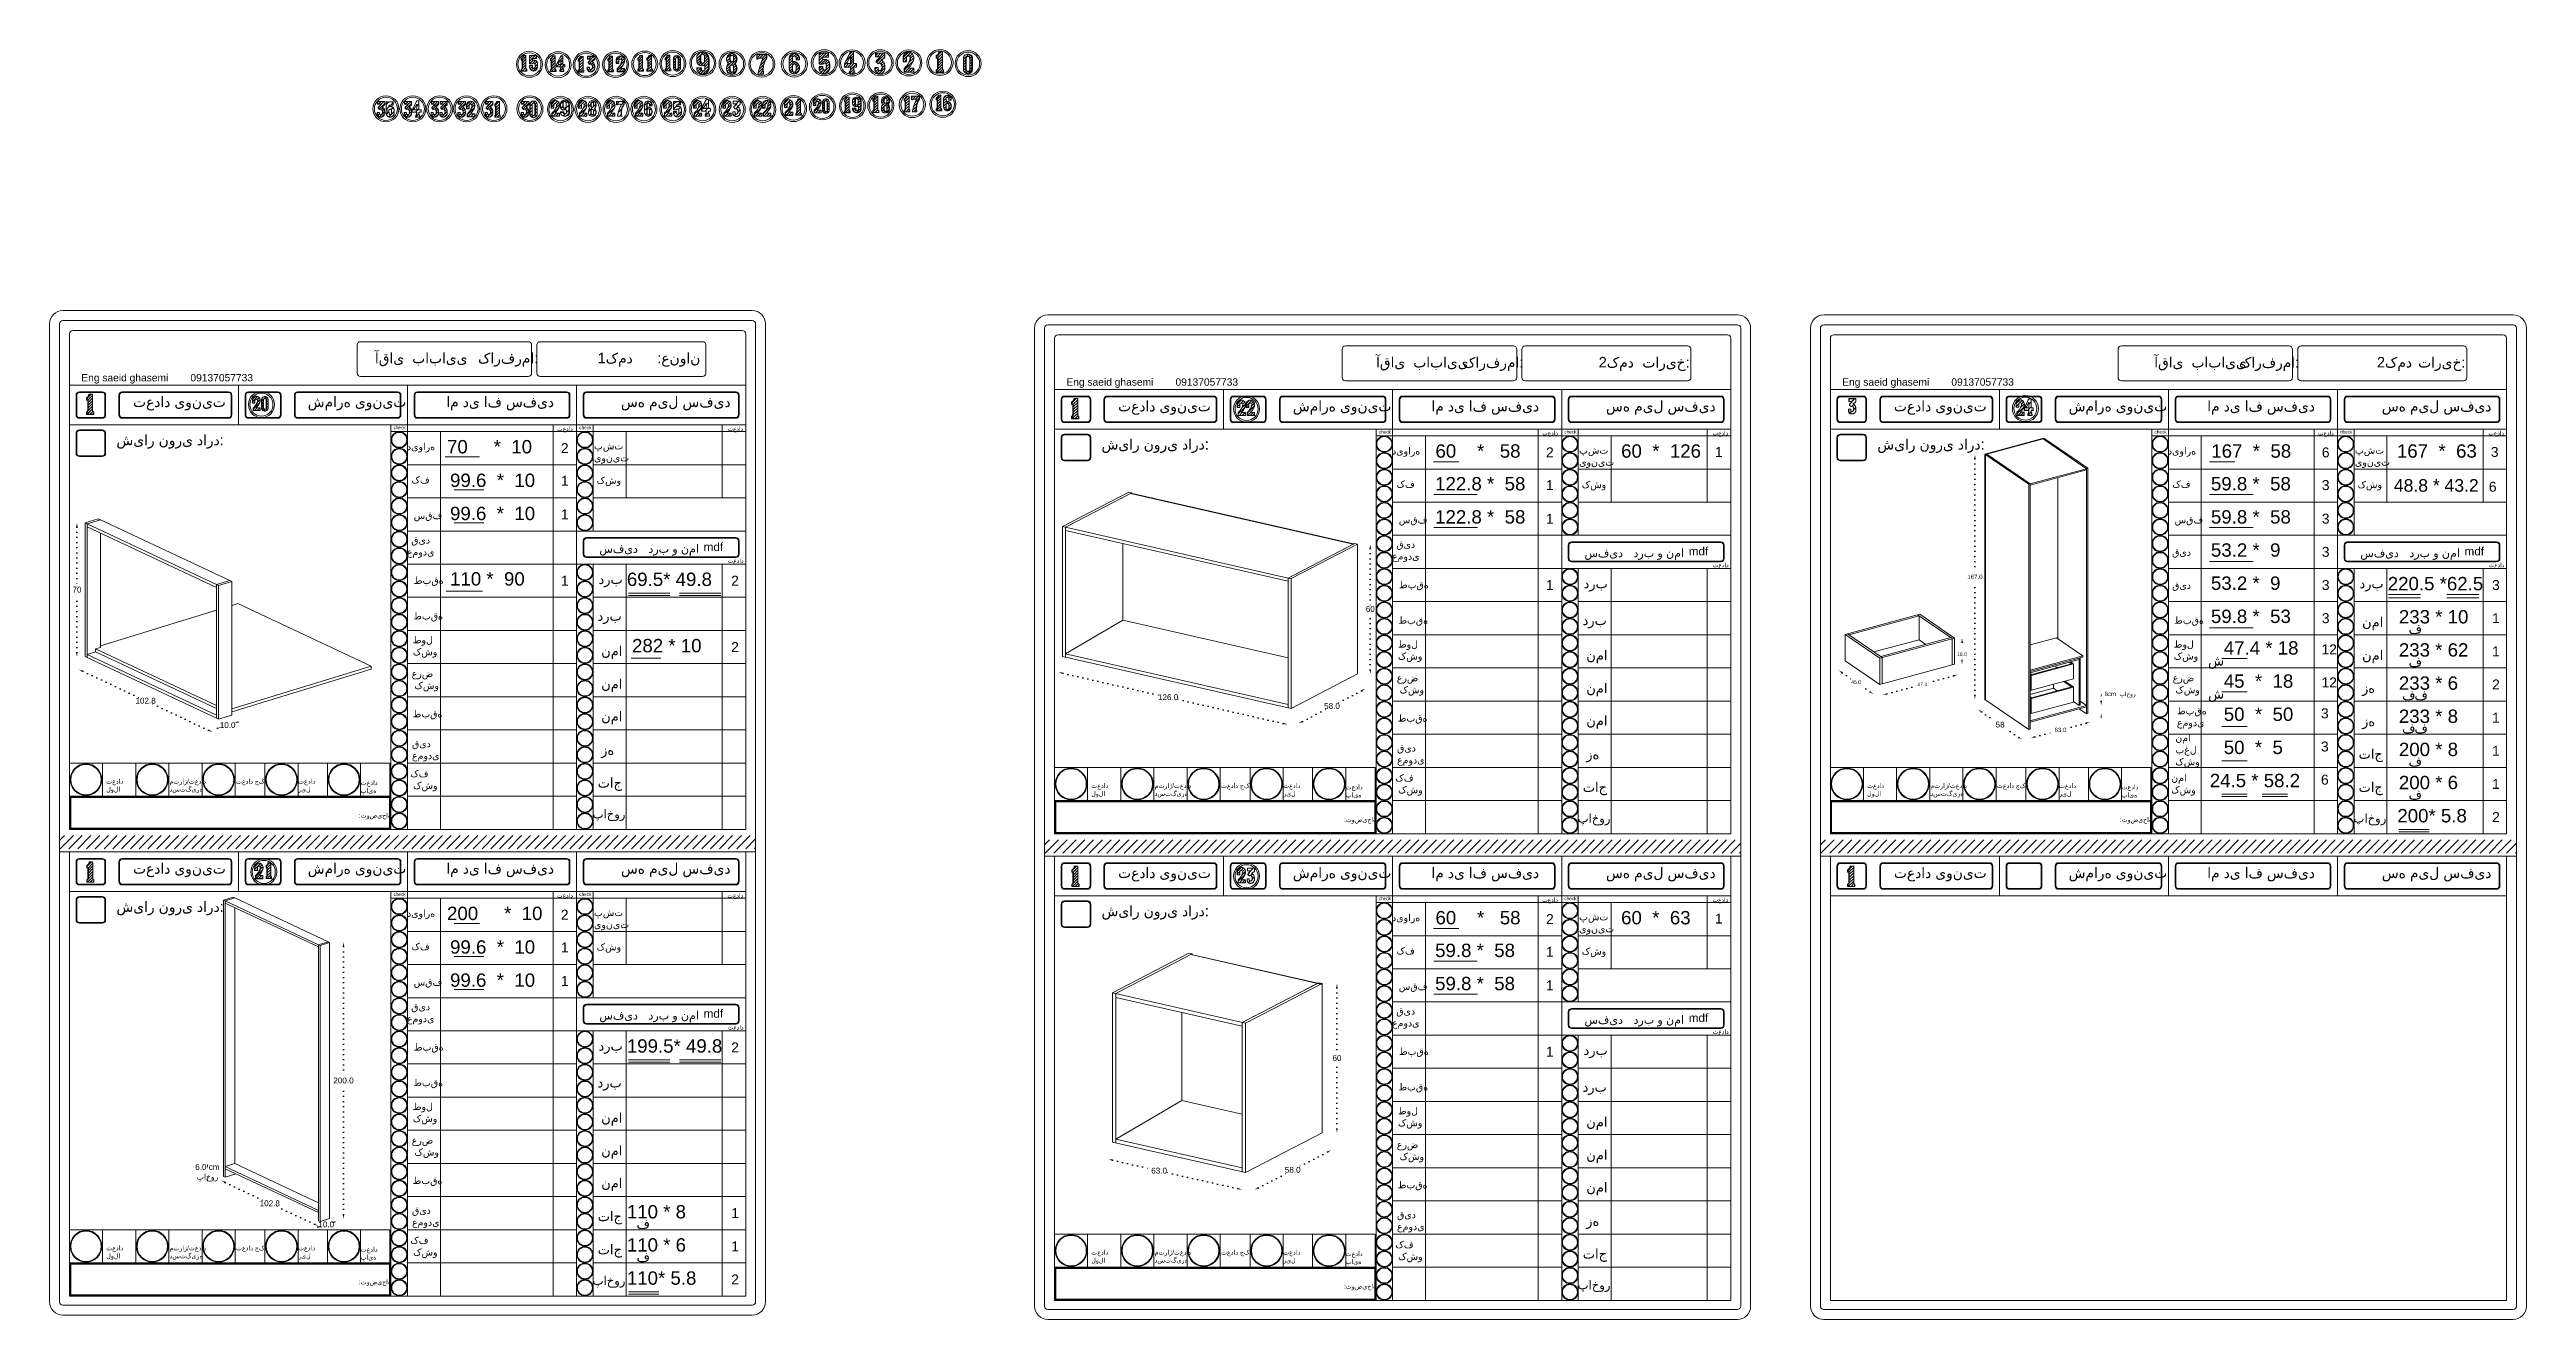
# Model space of a CAD drawing. Header units: inches. Extents: x 9 to 4094, y 4 to 1401.
# Drawn here: x 2600 to 4094, y 635 to 1401 of the extents above; entities that cross this region are included whole.
import ezdxf

# ---------------------------------------------------------------- set-up
doc = ezdxf.new("R2010")
doc.units = ezdxf.units.IN
doc.header["$MEASUREMENT"] = 0
doc.linetypes.add('ACAD_ISO07W100', pattern=[3, 0, -3])
doc.styles.get("Standard").update_dxf_attribs({"font": 'arial.ttf'})
doc.dimstyles.get("Standard").update_dxf_attribs({"dimtxt": 3.5, "dimasz": 2.5, "dimexe": 0.18, "dimexo": 0.0625, "dimgap": 0.09, "dimtad": 0, "dimtih": 1, "dimtoh": 1, "dimdec": 1, "dimzin": 0, "dimdsep": 46, "dimtxsty": 'Standard', "dimcen": 0.09, "dimse1": 1, "dimse2": 1, "dimadec": 0, "dimazin": 0, "dimtfac": 1, "dimtdec": 1, "dimtix": 1, "dimtofl": 0, "dimtmove": 0, "dimatfit": 3, "dimfxl": 1, "dimtolj": 1, "dimtzin": 0, "dimarcsym": 0})
pattern_1 = [(45, (2389.0912, 1938.073), (-0.8148213, 0.8148213), [])]
pattern_2 = [(45, (2389.0912, 1938.073), (-0.8148213, 0.8148213), [])]
pattern_3 = [(45, (2069.4603, 1477.5928), (-0.8148213, 0.8148213), [])]
pattern_4 = [(45, (2680.9458, 1757.3584), (-0.8148213, 0.8148213), [])]

msp = doc.modelspace()

# ---------------------------------------------------------------- texts
at = {"lineweight": 20, "attachment_point": 1}
for s, width, gutter_width, heights, insert, char_height in [('آقای  بابایی', 53.2215, 164.79, [0], (2795.97, 1217.7), 6.3113), ('{\\fArial|b0|i0|c178|p34;کارفرما:}', 0.2338, 164.79, [0], (2858.18, 1217.7), 6.3113), (' 1کمد', 27.9316, 164.79, [0], (2927.88, 1217.7), 6.311), (':عنوان', 27.9316, 164.79, [0], (2966.31, 1217.7), 6.311), ('آقای  بابایی', 53.2215, 164.79, [0], (3399.96, 1215.17), 6.3113), ('{\\fArial|b0|i0|c178|p34;کارفرما:}', 0.2338, 164.79, [0], (3452.52, 1215.1), 6.3113), (' 2کمد', 27.9316, 164.79, [0], (3531.87, 1215.17), 6.311), ('تاریخ:', 0.2338, 164.79, [0], (3560.65, 1215.1), 6.311), ('آقای  بابایی', 53.2215, 164.79, [0], (3869.48, 1215.17), 6.3113), ('{\\fArial|b0|i0|c178|p34;کارفرما:}', 0.2338, 164.79, [0], (3920.6, 1215.1), 6.3113), (' 2کمد', 27.9316, 164.79, [0], (4001.39, 1215.17), 6.311), ('تاریخ:', 0.2338, 164.79, [0], (4028.73, 1215.1), 6.311), ('{\\fArial|b0|i0|c178|p34;Eng saeid ghasemi}', 79.2452, 164.79, [0], (2618.81, 1204.88), 4.4179), ('{\\fArial|b0|i0|c178|p34;09137057733 }', 65.4498, 164.79, [0], (2684.65, 1204.88), 4.4179), ('{\\fArial|b0|i0|c178|p34;Eng saeid ghasemi}', 79.2452, 164.79, [0], (3213.15, 1202.28), 4.4179), ('{\\fArial|b0|i0|c178|p34;09137057733 }', 65.4498, 164.79, [0], (3278.98, 1202.28), 4.4179), ('{\\fArial|b0|i0|c178|p34;Eng saeid ghasemi}', 79.2452, 164.79, [0], (3681.23, 1202.28), 4.4179), ('{\\fArial|b0|i0|c178|p34;09137057733 }', 65.4498, 164.79, [0], (3747.06, 1202.28), 4.4179), ('{\\fArial|b0|i0|c178|p34;تعداد یونیت}', 65.4498, 164.79, [0], (2650.02, 1191.3), 6.3113), ('{\\fArial|b0|i0|c178|p34;شماره یونیت}', 65.4498, 164.79, [0], (2755.44, 1191.3), 6.3113), ('{\\fArial|b0|i0|c178|p34;ام دی اف سفید}', 65.4498, 164.79, [0], (2839.05, 1191.3), 6.3113), ('{\\fArial|b0|i0|c178|p34;سه میل سفید}', 65.4498, 164.79, [0], (2944.38, 1191.3), 6.3113), ('{\\fArial|b0|i0|c178|p34;تعداد یونیت}', 65.4498, 164.79, [0], (3244.35, 1188.7), 6.3113), ('{\\fArial|b0|i0|c178|p34;شماره یونیت}', 65.4498, 164.79, [0], (3349.78, 1188.7), 6.3113), ('{\\fArial|b0|i0|c178|p34;ام دی اف سفید}', 65.4498, 164.79, [0], (3433.39, 1188.7), 6.3113), ('{\\fArial|b0|i0|c178|p34;سه میل سفید}', 65.4498, 164.79, [0], (3538.71, 1188.7), 6.3113), ('{\\fArial|b0|i0|c178|p34;تعداد یونیت}', 65.4498, 164.79, [0], (3712.43, 1188.7), 6.3113), ('{\\fArial|b0|i0|c178|p34;شماره یونیت}', 65.4498, 164.79, [0], (3817.86, 1188.7), 6.3113), ('{\\fArial|b0|i0|c178|p34;ام دی اف سفید}', 65.4498, 164.79, [0], (3901.47, 1188.7), 6.3113), ('{\\fArial|b0|i0|c178|p34;سه میل سفید}', 65.4498, 164.79, [0], (4006.8, 1188.7), 6.3113), ('{\\fArial|b0|i0|c178|p34;شیار نوری دارد:}', 65.4498, 164.79, [0], (2640.02, 1168.26), 6.3113), ('{\\fArial|b0|i0|c178|p34;شیار نوری دارد:}', 65.4498, 164.79, [0], (2640.02, 1168.26), 6.3113), ('{\\fArial|b0|i0|c178|p34;check}', 8.1204, 164.79, [0], (2807.22, 1173.61), 2.0101), ('{\\fArial|b0|i0|c178|p34;تعداد }', 11.7486, 164.79, [0], (2905.89, 1173.2), 2.6665), ('{\\fArial|b0|i0|c178|p34;check}', 8.423, 164.79, [0], (2919.22, 1173.61), 2.0101), ('{\\fArial|b0|i0|c178|p34;تعداد }', 10.9902, 164.79, [0], (3008.65, 1173.2), 2.6665), ('{\\fArial|b0|i0|c178|p34;شیار نوری دارد:}', 65.4498, 164.79, [0], (3234.35, 1165.66), 6.3113), ('{\\fArial|b0|i0|c178|p34;شیار نوری دارد:}', 65.4498, 164.79, [0], (3234.35, 1165.66), 6.3113), ('{\\fArial|b0|i0|c178|p34;check}', 8.1204, 164.79, [0], (3401.55, 1171.01), 2.0101), ('{\\fArial|b0|i0|c178|p34;تعداد }', 11.7486, 164.79, [0], (3500.22, 1170.6), 2.6665), ('{\\fArial|b0|i0|c178|p34;check}', 8.423, 164.79, [0], (3513.55, 1171.01), 2.0101), ('{\\fArial|b0|i0|c178|p34;تعداد }', 10.9902, 164.79, [0], (3602.98, 1170.6), 2.6665), ('{\\fArial|b0|i0|c178|p34;شیار نوری دارد:}', 65.4498, 164.79, [0], (3702.43, 1165.66), 6.3113), ('{\\fArial|b0|i0|c178|p34;شیار نوری دارد:}', 65.4498, 164.79, [0], (3702.43, 1165.66), 6.3113), ('{\\fArial|b0|i0|c178|p34;check}', 8.1204, 164.79, [0], (3869.63, 1171.01), 2.0101), ('{\\fArial|b0|i0|c178|p34;تعداد }', 11.7486, 164.79, [0], (3968.31, 1170.6), 2.6665), ('{\\fArial|b0|i0|c178|p34;check}', 8.423, 164.79, [0], (3981.63, 1171.01), 2.0101), ('{\\fArial|b0|i0|c178|p34;تعداد }', 10.9902, 164.79, [0], (4071.07, 1170.6), 2.6665), ('{\\fArial|b0|i0|c178|p34;دیواره }', 17.3175, 247.18, [0], (2815.28, 1163.27), 4.3074), ('70     *  10', 61.9823, 462.54, [8.23], (2839.45, 1165.08), 8.0603), ('2{\\fArial|b0|i0|c178|p34; }', 8.5903, 164.79, [0], (2908.16, 1163.21), 6), ('{\\fArial|b0|i0|c178|p34;پشت \\Pیونیت}', 19.3052, 247.18, [0], (2928.14, 1163.72), 4.3074), ('{\\fArial|b0|i0|c178|p34;دیواره }', 17.3175, 247.18, [0], (3409.62, 1160.67), 4.3074), ('60    *   58', 65.2593, 462.54, [8.23], (3435.82, 1162.48), 8.0603), ('2{\\fArial|b0|i0|c178|p34; }', 8.5903, 164.79, [0], (3502.5, 1160.61), 6), ('2{\\fArial|b0|i0|c178|p34; }', 8.5903, 164.79, [0], (3502.5, 1160.61), 6), ('{\\fArial|b0|i0|c178|p34;پشت \\Pیونیت}', 19.3052, 247.18, [0], (3522.48, 1161.12), 4.3074), ('60  *  126', 51.9382, 462.54, [8.23], (3547.82, 1162.48), 8.06), ('1{\\fArial|b0|i0|c178|p34; }', 8.5903, 164.79, [0], (3604.46, 1160.88), 6), ('{\\fArial|b0|i0|c178|p34;دیواره }', 17.3175, 247.18, [0], (3877.7, 1160.67), 4.3074), ('167  *  58', 65.2593, 462.54, [8.23], (3903.9, 1162.48), 8.06), ('6 ', 8.5903, 164.79, [0], (3970.58, 1160.61), 6), ('{\\fArial|b0|i0|c178|p34;پشت \\Pیونیت}', 19.3052, 247.18, [0], (3990.56, 1161.12), 4.3074), ('167  *  63', 51.9382, 462.54, [8.23], (4015.9, 1162.48), 8.06), ('3 ', 8.5903, 164.79, [0], (4072.54, 1160.88), 6), ('{\\fArial|b0|i0|c178|p34;کف }', 15.3367, 247.18, [0], (2818.02, 1143.27), 4.3074), ('99.6  *  10', 65.2593, 462.54, [0], (2841.28, 1144.81), 8.0603), ('1{\\fArial|b0|i0|c178|p34; }', 8.5903, 164.79, [0], (2908.16, 1143.49), 6), ('{\\fArial|b0|i0|c178|p34;کشو }', 17.7019, 247.18, [0], (2929.75, 1143), 4.3074), ('{\\fArial|b0|i0|c178|p34;کف }', 15.3367, 247.18, [0], (3412.36, 1140.67), 4.3074), ('122.8 *  58', 65.2593, 462.54, [0], (3435.61, 1142.75), 8.0603), ('1{\\fArial|b0|i0|c178|p34; }', 8.5903, 164.79, [0], (3502.5, 1140.88), 6), ('1{\\fArial|b0|i0|c178|p34; }', 8.5903, 164.79, [0], (3502.5, 1140.88), 6), ('{\\fArial|b0|i0|c178|p34;کشو }', 17.7019, 247.18, [0], (3524.08, 1140.4), 4.3074), ('{\\fArial|b0|i0|c178|p34;کف }', 15.3367, 247.18, [0], (3880.44, 1140.67), 4.3074), ('59.8 *  58', 65.2593, 462.54, [0], (3903.7, 1142.75), 8.06), ('3 ', 8.5903, 164.79, [0], (3970.58, 1140.88), 6), ('{\\fArial|b0|i0|c178|p34;کشو }', 17.7019, 247.18, [0], (3992.16, 1140.4), 4.3074), ('48.8 * 43.2', 74.3608, 434.7, [7.74], (4014.06, 1141.48), 7.5752), ('6', 8.5903, 164.79, [0], (4071.35, 1139.89), 6), ('{\\fArial|b0|i0|c178|p34;سقف}', 20.995, 247.18, [0], (2819.38, 1121.8), 4.3074), ('99.6  *  10', 65.2593, 462.54, [0], (2841.28, 1124.81), 8.0603), ('1{\\fArial|b0|i0|c178|p34; }', 8.5903, 164.79, [0], (2908.16, 1123.21), 6), ('122.8 *  58', 65.2593, 462.54, [0], (3435.61, 1122.75), 8.0603), ('59.8 *  58', 65.2593, 462.54, [0], (3903.7, 1122.75), 8.06), ('\\pxqc;{\\fArial|b0|i0|c178|p34;قید\\Pعمودی  }', 21.1589, 247.18, [0], (2812.96, 1106.92), 4.3074), ('{\\fArial|b0|i0|c178|p34;سقف}', 20.995, 247.18, [0], (3413.71, 1119.2), 4.3074), ('1{\\fArial|b0|i0|c178|p34; }', 8.5903, 164.79, [0], (3502.5, 1120.61), 6), ('{\\fArial|b0|i0|c178|p34;سقف}', 20.995, 247.18, [0], (3881.79, 1119.2), 4.3074), ('3', 8.5903, 164.79, [0], (3970.58, 1120.61), 6), ('{\\fArial|b0|i0|c178|p34;سفید}', 37.9723, 164.79, [0], (2931.37, 1102.11), 5.0582), ('{\\fArial|b0|i0|c178|p34;درب و نما}', 36.0682, 164.79, [0], (2960.98, 1102.11), 5.0582), ('mdf', 17.2431, 132.07, [0], (2994.27, 1103.15), 5.058), ('{\\fArial|b0|i0|c178|p34;تعداد }', 10.7715, 164.79, [0], (3008.87, 1093.63), 2.6665), ('\\pxqc;{\\fArial|b0|i0|c178|p34;قید\\Pعمودی  }', 21.1589, 247.18, [0], (3407.3, 1104.32), 4.3074), ('{\\fArial|b0|i0|c178|p34;سفید}', 37.9723, 164.79, [0], (3525.7, 1099.51), 5.0582), ('{\\fArial|b0|i0|c178|p34;درب و نما}', 36.0682, 164.79, [0], (3555.32, 1099.51), 5.0582), ('mdf', 17.2431, 132.07, [0], (3588.61, 1100.55), 5.058), ('{\\fArial|b0|i0|c178|p34;تعداد }', 10.7715, 164.79, [0], (3603.2, 1091.03), 2.6665), ('\\pxqc;قید', 21.1589, 247.18, [0], (3875.38, 1099.6), 4.307), ('53.2 *  9', 65.2593, 462.54, [0], (3903.7, 1102.75), 8.06), ('3 ', 8.5903, 164.79, [0], (3970.58, 1100.61), 6), ('{\\fArial|b0|i0|c178|p34;سفید}', 37.9723, 164.79, [0], (3993.79, 1099.51), 5.0582), ('{\\fArial|b0|i0|c178|p34;درب و نما}', 36.0682, 164.79, [0], (4023.4, 1099.51), 5.0582), ('mdf', 17.2431, 132.07, [0], (4056.69, 1100.55), 5.058), ('{\\fArial|b0|i0|c178|p34;تعداد }', 10.7715, 164.79, [0], (4071.28, 1091.03), 2.6665), ('{\\fArial|b0|i0|c178|p34;طبقه}', 98.1747, 247.18, [0], (2819.43, 1082.6), 4.3074), ('110 *  90', 65.2593, 462.54, [0], (2841.28, 1085.35), 8.06), ('1 ', 8.5903, 164.79, [0], (2908.16, 1083.21), 6), ('{\\fArial|b0|i0|c178|p34;درب}', 20.6748, 340.12, [0], (2930.84, 1084.19), 5.927), ('69.5* 49.8', 65.2593, 462.54, [8.23], (2947.95, 1085.08), 8.06), ('2 ', 8.5903, 164.79, [0], (3010.89, 1083.21), 6), ('2 ', 8.5903, 164.79, [0], (3010.89, 1083.21), 6), ('{\\fArial|b0|i0|c178|p34;طبقه}', 98.1747, 247.18, [0], (3413.77, 1080), 4.3074), ('1 ', 8.5903, 164.79, [0], (3502.5, 1080.61), 6), ('{\\fArial|b0|i0|c178|p34;درب}', 20.6748, 340.12, [0], (3525.17, 1081.59), 5.927), ('\\pxqc;قید', 21.1589, 247.18, [0], (3875.38, 1079.6), 4.307), ('53.2 *  9', 65.2593, 462.54, [0], (3903.7, 1082.75), 8.06), ('3 ', 8.5903, 164.79, [0], (3970.58, 1080.61), 6), ('{\\fArial|b0|i0|c178|p34;درب}', 20.6748, 340.12, [0], (3993.25, 1081.59), 5.927), ('220.5 *62.5', 65.2593, 462.54, [8.23], (4010.37, 1082.48), 8.0603), ('3 ', 8.5903, 164.79, [0], (4073.31, 1080.61), 6), ('{\\fArial|b0|i0|c178|p34;طبقه}', 14.1457, 164.79, [0], (2819.07, 1061.15), 4.3074), ('59.8 *  53', 65.2593, 462.54, [0], (3903.7, 1062.75), 8.06), ('233 * 10', 65.2593, 462.54, [8.23], (4017.09, 1062.48), 8.06), ('{\\fArial|b0|i0|c178|p34;طول \\Pکشو}', 17.6756, 164.79, [0], (2818.83, 1046.71), 4.3074), ('{\\fArial|b0|i0|c178|p34;درب}', 13.4202, 164.79, [0], (2930.25, 1061.97), 5.927), ('{\\fArial|b0|i0|c178|p34;طبقه}', 14.1457, 164.79, [0], (3413.4, 1058.55), 4.3074), ('{\\fArial|b0|i0|c178|p34;درب}', 13.4202, 164.79, [0], (3524.59, 1059.37), 5.927), ('{\\fArial|b0|i0|c178|p34;طبقه}', 14.1457, 164.79, [0], (3881.48, 1058.55), 4.3074), ('3 ', 8.5903, 164.79, [0], (3970.58, 1060.61), 6), ('{\\fArial|b0|i0|c178|p34;نما}', 11.1787, 164.79, [0], (3994.91, 1058.21), 5.927), ('ف', 11.2031, 164.79, [0], (4022.94, 1054.27), 5.93), ('1 ', 8.5903, 164.79, [0], (4073.31, 1060.61), 6), ('{\\fArial|b0|i0|c178|p34;نما}', 11.1787, 164.79, [0], (2932.49, 1040.81), 5.927), (' 282 * 10', 65.2593, 462.54, [8.23], (2947.95, 1045.08), 8.06), ('2', 8.5903, 164.79, [0], (3010.89, 1043.21), 6), ('{\\fArial|b0|i0|c178|p34;طول \\Pکشو}', 17.6756, 164.79, [0], (3413.16, 1044.11), 4.3074), ('{\\fArial|b0|i0|c178|p34;نما}', 11.1787, 164.79, [0], (3526.83, 1038.21), 5.927), ('{\\fArial|b0|i0|c178|p34;طول \\Pکشو}', 17.6756, 164.79, [0], (3881.25, 1044.11), 4.3074), ('{\\fArial|b0|i0|c178|p34;ش}', 15.3157, 346.26, [0], (3901.95, 1035.08), 6.0339), ('47.4 * 18', 65.2593, 462.54, [0], (3911.44, 1043.69), 8.06), ('12 ', 8.5903, 164.79, [0], (3970.39, 1041.82), 6), ('{\\fArial|b0|i0|c178|p34;نما}', 11.1787, 164.79, [0], (3994.91, 1038.21), 5.927), ('233 * 62', 65.2593, 462.54, [8.23], (4017.09, 1042.48), 8.06), ('ف', 11.2031, 164.79, [0], (4022.94, 1034.27), 5.93), ('1 ', 8.5903, 164.79, [0], (4073.31, 1040.61), 6), ('{\\fArial|b0|i0|c178|p34;عرض \\P کشو}', 18.5758, 164.79, [0], (2818.15, 1026.4), 4.3074), ('{\\fArial|b0|i0|c178|p34;نما}', 11.1787, 164.79, [0], (2932.49, 1020.91), 5.927), ('{\\fArial|b0|i0|c178|p34;عرض \\P کشو}', 18.5758, 164.79, [0], (3412.48, 1023.8), 4.3074), ('{\\fArial|b0|i0|c178|p34;نما}', 11.1787, 164.79, [0], (3526.83, 1018.31), 5.927), ('{\\fArial|b0|i0|c178|p34;عرض \\P کشو}', 18.5758, 164.79, [0], (3880.57, 1023.8), 4.3074), ('45  *  18', 65.2593, 462.54, [0], (3911.44, 1023.69), 8.06), ('12 ', 8.5903, 164.79, [0], (3970.39, 1021.82), 6), ('{\\fArial|b0|i0|c178|p34;زه}', 11.2031, 164.79, [0], (3994.89, 1018.51), 5.927), ('233 * 6', 65.2593, 462.54, [8.23], (4017.09, 1022.48), 8.06), ('2 ', 8.5903, 164.79, [0], (4073.31, 1020.61), 6), ('{\\fArial|b0|i0|c178|p34;طبقه}', 14.2061, 164.79, [0], (2818.69, 1002.1), 4.3074), ('{\\fArial|b0|i0|c178|p34;نما}', 11.1787, 164.79, [0], (2932.49, 1001.37), 5.927), ('{\\fArial|b0|i0|c178|p34;طبقه}\\P{\\fArial|b0|i0|c178|p34;عمودی}', 9.3762, 164.79, [0], (3883.16, 1003.93), 4.3074), ('{\\fArial|b0|i0|c178|p34;ش}', 15.3157, 346.26, [0], (3901.95, 1015.08), 6.0339), ('50  *  50', 65.2593, 462.54, [0], (3911.44, 1003.69), 8.06), ('3', 8.5903, 164.79, [0], (3970.08, 1003.19), 6), ('233 * 8', 65.2593, 462.54, [8.23], (4017.09, 1002.48), 8.06), ('ف', 11.2031, 164.79, [0], (4019, 1014.27), 5.93), ('ف', 11.2031, 164.79, [0], (4026.46, 1014.27), 5.93), ('{\\fArial|b0|i0|c178|p34;طبقه}', 14.2061, 164.79, [0], (3413.03, 999.49), 4.3074), ('{\\fArial|b0|i0|c178|p34;نما}', 11.1787, 164.79, [0], (3526.83, 998.77), 5.927), ('{\\fArial|b0|i0|c178|p34;نما بغل\\Pکشو}', 14.0099, 164.79, [0], (3882.21, 987.59), 4.3074), ('{\\fArial|b0|i0|c178|p34;زه}', 11.2031, 164.79, [0], (3994.89, 998.51), 5.927), ('ف', 11.2031, 164.79, [0], (4019, 994.27), 5.93), ('ف', 11.2031, 164.79, [0], (4026.46, 994.27), 5.93), ('1 ', 8.5903, 164.79, [0], (4073.31, 1000.61), 6), ('{\\fArial|b0|i0|c178|p34;قید \\Pعمودی}', 14.0099, 164.79, [0], (2818.3, 984.08), 4.3074), ('{\\fArial|b0|i0|c178|p34;زه}', 11.2031, 164.79, [0], (2932.47, 981.11), 5.927), ('{\\fArial|b0|i0|c178|p34;قید \\Pعمودی}', 14.0099, 164.79, [0], (3412.63, 981.47), 4.3074), ('{\\fArial|b0|i0|c178|p34;زه}', 11.2031, 164.79, [0], (3526.8, 978.51), 5.927), ('50  *  5', 65.2593, 462.54, [0], (3911.44, 983.69), 8.06), ('3 ', 8.5903, 164.79, [0], (3970.08, 983.19), 6), ('{\\fArial|b0|i0|c178|p34;تاج}', 13.2883, 164.79, [0], (3992.8, 978.7), 5.927), ('200 * 8', 65.2593, 462.54, [8.23], (4017.09, 982.48), 8.06), ('ف', 11.2031, 164.79, [0], (4022.94, 974.27), 5.93), ('1 ', 8.5903, 164.79, [0], (4073.31, 980.61), 6), ('تعداد لولا', 17.7752, 164.79, [0], (2633.86, 960.64), 2.872), ('متراژ/تعداد\\Pدستگیره', 19.6171, 164.79, [0], (2672.02, 960.64), 2.8716), ('تعداد جک', 17.466, 164.79, [0], (2712.16, 960.64), 2.872), ('تعداد ریل', 17.6808, 164.79, [0], (2749.63, 960.64), 2.872), ('تعداد پایه', 17.7105, 164.79, [0], (2787.31, 959.8), 2.872), ('{\\fArial|b0|i0|c178|p34;کف }\\P{\\fArial|b0|i0|c178|p34; کشو}', 17.5398, 164.79, [0], (2817.33, 966.07), 4.3074), ('{\\fArial|b0|i0|c178|p34;تاج}', 13.2883, 164.79, [0], (2930.38, 961.3), 5.927), ('تعداد لولا', 17.7752, 164.79, [0], (3228.2, 958.04), 2.872), ('متراژ/تعداد\\Pدستگیره', 19.6171, 164.79, [0], (3266.36, 958.04), 2.8716), ('تعداد جک', 17.466, 164.79, [0], (3306.5, 958.04), 2.872), ('تعداد ریل', 17.6808, 164.79, [0], (3343.96, 958.04), 2.872), ('تعداد پایه', 17.7105, 164.79, [0], (3381.64, 957.2), 2.872), ('{\\fArial|b0|i0|c178|p34;کف }\\P{\\fArial|b0|i0|c178|p34; کشو}', 17.5398, 164.79, [0], (3411.66, 963.47), 4.3074), ('{\\fArial|b0|i0|c178|p34;تاج}', 13.2883, 164.79, [0], (3524.72, 958.7), 5.927), ('تعداد لولا', 17.7752, 164.79, [0], (3696.28, 958.04), 2.872), ('متراژ/تعداد\\Pدستگیره', 19.6171, 164.79, [0], (3734.44, 958.04), 2.8716), ('تعداد جک', 17.466, 164.79, [0], (3774.58, 958.04), 2.872), ('تعداد ریل', 17.6808, 164.79, [0], (3812.05, 958.04), 2.872), ('تعداد پایه', 17.7105, 164.79, [0], (3849.73, 957.2), 2.872), ('نما کشو', 17.5398, 164.79, [0], (3879.74, 963.47), 4.307), ('24.5 * 58.2', 65.2593, 462.54, [0], (3902.99, 963.69), 8.0603), ('6 ', 8.5903, 164.79, [0], (3970.08, 963.19), 6), ('{\\fArial|b0|i0|c178|p34;تاج}', 13.2883, 164.79, [0], (3992.8, 958.7), 5.927), ('200 * 6', 65.2593, 462.54, [8.23], (4017.09, 962.48), 8.06), ('1 ', 8.5903, 164.79, [0], (4073.31, 960.61), 6), ('{\\fArial|b0|i0|c178|p34;پاخور}', 12.8103, 147.32, [0], (2927.29, 942.24), 5.2987), ('200* 5.8', 65.2593, 462.54, [8.23], (4016.16, 942.48), 8.06), ('ف', 11.2031, 164.79, [0], (4022.94, 954.27), 5.93), (':توضیحات', 65.4498, 164.79, [0], (2786.28, 940.11), 2.872), (':توضیحات', 65.4498, 164.79, [0], (3380.61, 937.51), 2.872), ('{\\fArial|b0|i0|c178|p34;پاخور}', 12.8103, 147.32, [0], (3521.62, 939.64), 5.2987), (':توضیحات', 65.4498, 164.79, [0], (3848.7, 937.51), 2.872), ('{\\fArial|b0|i0|c178|p34;پاخور}', 12.8103, 147.32, [0], (3989.71, 939.64), 5.2987), ('2 ', 8.5903, 164.79, [0], (4073.31, 940.61), 6), ('{\\fArial|b0|i0|c178|p34;تعداد یونیت}', 65.4498, 164.79, [0], (2650.02, 909.78), 6.3113), ('{\\fArial|b0|i0|c178|p34;شماره یونیت}', 65.4498, 164.79, [0], (2755.44, 909.78), 6.3113), ('{\\fArial|b0|i0|c178|p34;ام دی اف سفید}', 65.4498, 164.79, [0], (2839.05, 909.78), 6.3113), ('{\\fArial|b0|i0|c178|p34;سه میل سفید}', 65.4498, 164.79, [0], (2944.38, 909.78), 6.3113), ('{\\fArial|b0|i0|c178|p34;تعداد یونیت}', 65.4498, 164.79, [0], (3244.35, 907.18), 6.3113), ('{\\fArial|b0|i0|c178|p34;شماره یونیت}', 65.4498, 164.79, [0], (3349.78, 907.18), 6.3113), ('{\\fArial|b0|i0|c178|p34;ام دی اف سفید}', 65.4498, 164.79, [0], (3433.39, 907.18), 6.3113), ('{\\fArial|b0|i0|c178|p34;سه میل سفید}', 65.4498, 164.79, [0], (3538.71, 907.18), 6.3113), ('{\\fArial|b0|i0|c178|p34;تعداد یونیت}', 65.4498, 164.79, [0], (3712.43, 907.18), 6.3113), ('{\\fArial|b0|i0|c178|p34;شماره یونیت}', 65.4498, 164.79, [0], (3817.86, 907.18), 6.3113), ('{\\fArial|b0|i0|c178|p34;ام دی اف سفید}', 65.4498, 164.79, [0], (3901.47, 907.18), 6.3113), ('{\\fArial|b0|i0|c178|p34;سه میل سفید}', 65.4498, 164.79, [0], (4006.8, 907.18), 6.3113), ('{\\fArial|b0|i0|c178|p34;شیار نوری دارد:}', 65.4498, 164.79, [0], (2640.02, 886.74), 6.3113), ('{\\fArial|b0|i0|c178|p34;check}', 8.1204, 164.79, [0], (2807.22, 892.09), 2.0101), ('{\\fArial|b0|i0|c178|p34;دیواره }', 17.3175, 247.18, [0], (2815.28, 881.76), 4.3074), ('200     *  10', 61.9823, 462.54, [8.23], (2839.45, 883.56), 8.0603), ('{\\fArial|b0|i0|c178|p34;تعداد }', 11.7486, 164.79, [0], (2905.89, 891.68), 2.6665), ('2{\\fArial|b0|i0|c178|p34; }', 8.5903, 164.79, [0], (2908.16, 881.69), 6), ('{\\fArial|b0|i0|c178|p34;check}', 8.423, 164.79, [0], (2919.22, 892.09), 2.0101), ('{\\fArial|b0|i0|c178|p34;تعداد }', 10.9902, 164.79, [0], (3008.65, 891.68), 2.6665), ('{\\fArial|b0|i0|c178|p34;شیار نوری دارد:}', 65.4498, 164.79, [0], (3234.35, 884.14), 6.3113), ('{\\fArial|b0|i0|c178|p34;شیار نوری دارد:}', 65.4498, 164.79, [0], (3234.35, 884.14), 6.3113), ('{\\fArial|b0|i0|c178|p34;check}', 8.1204, 164.79, [0], (3401.55, 889.49), 2.0101), ('{\\fArial|b0|i0|c178|p34;تعداد }', 11.7486, 164.79, [0], (3500.22, 889.08), 2.6665), ('{\\fArial|b0|i0|c178|p34;check}', 8.423, 164.79, [0], (3513.55, 889.49), 2.0101), ('{\\fArial|b0|i0|c178|p34;تعداد }', 10.9902, 164.79, [0], (3602.98, 889.08), 2.6665), ('{\\fArial|b0|i0|c178|p34;پشت \\Pیونیت}', 19.3052, 247.18, [0], (2928.14, 882.21), 4.3074), ('{\\fArial|b0|i0|c178|p34;دیواره }', 17.3175, 247.18, [0], (3409.62, 879.16), 4.3074), ('60    *   58', 65.2593, 462.54, [8.23], (3435.82, 880.96), 8.0603), ('2{\\fArial|b0|i0|c178|p34; }', 8.5903, 164.79, [0], (3502.5, 879.09), 6), ('2{\\fArial|b0|i0|c178|p34; }', 8.5903, 164.79, [0], (3502.5, 879.09), 6), ('{\\fArial|b0|i0|c178|p34;پشت \\Pیونیت}', 19.3052, 247.18, [0], (3522.48, 879.61), 4.3074), ('60  *  63', 51.9382, 462.54, [8.23], (3547.82, 880.96), 8.06), ('1{\\fArial|b0|i0|c178|p34; }', 8.5903, 164.79, [0], (3604.46, 879.37), 6), ('{\\fArial|b0|i0|c178|p34;کف }', 15.3367, 247.18, [0], (2818.02, 861.75), 4.3074), ('99.6  *  10', 65.2593, 462.54, [0], (2841.28, 863.29), 8.0603), ('1{\\fArial|b0|i0|c178|p34; }', 8.5903, 164.79, [0], (2908.16, 861.97), 6), ('{\\fArial|b0|i0|c178|p34;کشو }', 17.7019, 247.18, [0], (2929.75, 861.49), 4.3074), ('{\\fArial|b0|i0|c178|p34;کف }', 15.3367, 247.18, [0], (3412.36, 859.15), 4.3074), ('59.8 *  58', 65.2593, 462.54, [0], (3435.61, 861.24), 8.06), ('1{\\fArial|b0|i0|c178|p34; }', 8.5903, 164.79, [0], (3502.5, 859.37), 6), ('1{\\fArial|b0|i0|c178|p34; }', 8.5903, 164.79, [0], (3502.5, 859.37), 6), ('{\\fArial|b0|i0|c178|p34;کشو }', 17.7019, 247.18, [0], (3524.08, 858.88), 4.3074), ('{\\fArial|b0|i0|c178|p34;سقف}', 20.995, 247.18, [0], (2819.38, 840.28), 4.3074), ('99.6  *  10', 65.2593, 462.54, [0], (2841.28, 843.29), 8.0603), ('1{\\fArial|b0|i0|c178|p34; }', 8.5903, 164.79, [0], (2908.16, 841.69), 6), ('{\\fArial|b0|i0|c178|p34;سقف}', 20.995, 247.18, [0], (3413.71, 837.68), 4.3074), ('59.8 *  58', 65.2593, 462.54, [0], (3435.61, 841.24), 8.06), ('1{\\fArial|b0|i0|c178|p34; }', 8.5903, 164.79, [0], (3502.5, 839.09), 6), ('\\pxqc;{\\fArial|b0|i0|c178|p34;قید\\Pعمودی  }', 21.1589, 247.18, [0], (2812.96, 825.4), 4.3074), ('\\pxqc;{\\fArial|b0|i0|c178|p34;قید\\Pعمودی  }', 21.1589, 247.18, [0], (3407.3, 822.8), 4.3074), ('{\\fArial|b0|i0|c178|p34;سفید}', 37.9723, 164.79, [0], (2931.37, 820.59), 5.0582), ('{\\fArial|b0|i0|c178|p34;درب و نما}', 36.0682, 164.79, [0], (2960.98, 820.59), 5.0582), ('mdf', 17.2431, 132.07, [0], (2994.27, 821.64), 5.058), ('{\\fArial|b0|i0|c178|p34;تعداد }', 10.7715, 164.79, [0], (3008.87, 812.12), 2.6665), ('{\\fArial|b0|i0|c178|p34;سفید}', 37.9723, 164.79, [0], (3525.7, 817.99), 5.0582), ('{\\fArial|b0|i0|c178|p34;درب و نما}', 36.0682, 164.79, [0], (3555.32, 817.99), 5.0582), ('mdf', 17.2431, 132.07, [0], (3588.61, 819.04), 5.058), ('{\\fArial|b0|i0|c178|p34;تعداد }', 10.7715, 164.79, [0], (3603.2, 809.52), 2.6665), ('{\\fArial|b0|i0|c178|p34;طبقه}', 98.1747, 247.18, [0], (2819.43, 801.08), 4.3074), ('{\\fArial|b0|i0|c178|p34;درب}', 20.6748, 340.12, [0], (2930.84, 802.67), 5.927), ('199.5* 49.8', 65.2593, 462.54, [8.23], (2947.95, 803.56), 8.0603), ('2 ', 8.5903, 164.79, [0], (3010.89, 801.69), 6), ('{\\fArial|b0|i0|c178|p34;طبقه}', 98.1747, 247.18, [0], (3413.77, 798.48), 4.3074), ('1 ', 8.5903, 164.79, [0], (3502.5, 799.09), 6), ('{\\fArial|b0|i0|c178|p34;درب}', 20.6748, 340.12, [0], (3525.17, 800.07), 5.927), ('{\\fArial|b0|i0|c178|p34;طبقه}', 14.1457, 164.79, [0], (2819.07, 779.63), 4.3074), ('{\\fArial|b0|i0|c178|p34;درب}', 13.4202, 164.79, [0], (2930.25, 780.46), 5.927), ('{\\fArial|b0|i0|c178|p34;طبقه}', 14.1457, 164.79, [0], (3413.4, 777.03), 4.3074), ('{\\fArial|b0|i0|c178|p34;طول \\Pکشو}', 17.6756, 164.79, [0], (2818.83, 765.19), 4.3074), ('{\\fArial|b0|i0|c178|p34;طول \\Pکشو}', 17.6756, 164.79, [0], (3413.16, 762.59), 4.3074), ('{\\fArial|b0|i0|c178|p34;درب}', 13.4202, 164.79, [0], (3524.59, 777.86), 5.927), ('{\\fArial|b0|i0|c178|p34;نما}', 11.1787, 164.79, [0], (2932.49, 759.29), 5.927), ('{\\fArial|b0|i0|c178|p34;نما}', 11.1787, 164.79, [0], (3526.83, 756.69), 5.927), ('{\\fArial|b0|i0|c178|p34;عرض \\P کشو}', 18.5758, 164.79, [0], (2818.15, 744.88), 4.3074), ('{\\fArial|b0|i0|c178|p34;نما}', 11.1787, 164.79, [0], (2932.49, 739.39), 5.927), ('{\\fArial|b0|i0|c178|p34;عرض \\P کشو}', 18.5758, 164.79, [0], (3412.48, 742.28), 4.3074), ('{\\fArial|b0|i0|c178|p34;نما}', 11.1787, 164.79, [0], (3526.83, 736.79), 5.927), ('{\\fArial|b0|i0|c178|p34;طبقه}', 14.2061, 164.79, [0], (2818.69, 720.58), 4.3074), ('{\\fArial|b0|i0|c178|p34;نما}', 11.1787, 164.79, [0], (2932.49, 719.86), 5.927), ('{\\fArial|b0|i0|c178|p34;طبقه}', 14.2061, 164.79, [0], (3413.03, 717.98), 4.3074), ('{\\fArial|b0|i0|c178|p34;نما}', 11.1787, 164.79, [0], (3526.83, 717.26), 5.927), ('110 * 8', 65.2593, 462.54, [8.23], (2947.95, 703.56), 8.06), ('{\\fArial|b0|i0|c178|p34;قید \\Pعمودی}', 14.0099, 164.79, [0], (2818.3, 702.56), 4.3074), ('{\\fArial|b0|i0|c178|p34;تاج}', 13.2883, 164.79, [0], (2930.38, 699.78), 5.927), ('ف', 11.2031, 164.79, [0], (2953.8, 695.35), 5.93), ('1 ', 8.5903, 164.79, [0], (3010.89, 701.69), 6), ('{\\fArial|b0|i0|c178|p34;قید \\Pعمودی}', 14.0099, 164.79, [0], (3412.63, 699.96), 4.3074), ('{\\fArial|b0|i0|c178|p34;زه}', 11.2031, 164.79, [0], (3526.8, 696.99), 5.927), ('تعداد لولا', 17.7752, 164.79, [0], (2633.86, 679.12), 2.872), ('متراژ/تعداد\\Pدستگیره', 19.6171, 164.79, [0], (2672.02, 679.12), 2.8716), ('تعداد جک', 17.466, 164.79, [0], (2712.16, 679.12), 2.872), ('تعداد ریل', 17.6808, 164.79, [0], (2749.63, 679.12), 2.872), ('تعداد پایه', 17.7105, 164.79, [0], (2787.31, 678.28), 2.872), ('{\\fArial|b0|i0|c178|p34;کف }\\P{\\fArial|b0|i0|c178|p34; کشو}', 17.5398, 164.79, [0], (2817.33, 684.55), 4.3074), ('{\\fArial|b0|i0|c178|p34;تاج}', 13.2883, 164.79, [0], (2930.38, 679.78), 5.927), ('110 * 6', 65.2593, 462.54, [8.23], (2947.95, 683.56), 8.06), ('ف', 11.2031, 164.79, [0], (2953.8, 675.35), 5.93), ('1 ', 8.5903, 164.79, [0], (3010.89, 681.69), 6), ('تعداد لولا', 17.7752, 164.79, [0], (3228.2, 676.52), 2.872), ('متراژ/تعداد\\Pدستگیره', 19.6171, 164.79, [0], (3266.36, 676.52), 2.8716), ('تعداد جک', 17.466, 164.79, [0], (3306.5, 676.52), 2.872), ('تعداد ریل', 17.6808, 164.79, [0], (3343.96, 676.52), 2.872), ('تعداد پایه', 17.7105, 164.79, [0], (3381.64, 675.68), 2.872), ('{\\fArial|b0|i0|c178|p34;کف }\\P{\\fArial|b0|i0|c178|p34; کشو}', 17.5398, 164.79, [0], (3411.66, 681.95), 4.3074), ('{\\fArial|b0|i0|c178|p34;تاج}', 13.2883, 164.79, [0], (3524.72, 677.18), 5.927), (':توضیحات', 65.4498, 164.79, [0], (2786.28, 658.59), 2.872), ('{\\fArial|b0|i0|c178|p34;پاخور}', 12.8103, 147.32, [0], (2927.29, 660.73), 5.2987), ('110* 5.8', 65.2593, 462.54, [8.23], (2947.95, 663.56), 8.06), ('2 ', 8.5903, 164.79, [0], (3010.89, 661.69), 6), ('{\\fArial|b0|i0|c178|p34;پاخور}', 12.8103, 147.32, [0], (3521.62, 658.12), 5.2987), (':توضیحات', 65.4498, 164.79, [0], (3380.61, 655.99), 2.872)]:
    msp.add_mtext_dynamic_manual_height_columns(s, width=width, gutter_width=gutter_width, heights=heights, dxfattribs=dict(at, insert=insert, char_height=char_height))

# ---------------------------------------------------------------- blocks, each defined once
blk = doc.blocks.new('*D50')
at = {"color": 0, "linetype": 'ACAD_ISO07W100', "lineweight": -2, "transparency": 16777216}
for p, q in [((2694.9, 728), (2694.9, 730.5)), ((2694.9, 718), (2694.9, 715.5))]:
    blk.add_line(p, q, dxfattribs=at)
at = {"color": 0, "transparency": 16777216}
for points in [[(2694.5, 728), (2695.3, 728), (2694.9, 725.5)], [(2694.5, 718), (2695.3, 718), (2694.9, 720.5)]]:
    blk.add_solid(points, dxfattribs=at)
at = {"layer": 'Defpoints', "color": 0, "transparency": 16777216}
for p in [(2694.9, 725.5), (2705.5, 725.5), (2705.5, 720.5)]:
    blk.add_point(p, dxfattribs=at)
at = {"color": 0, "lineweight": 20, "transparency": 16777216, "insert": (2694.9, 723), "char_height": 3.5, "attachment_point": 5}
blk.add_mtext('\\A1;6.0 cm\\Pپاخور', dxfattribs=at)
blk = doc.blocks.new('*D51')
at = {"color": 0, "linetype": 'ACAD_ISO07W100', "lineweight": -2, "transparency": 16777216}
for p, q in [((2777, 859.5), (2777, 780.6)), ((2777, 697.9), (2777, 776.8))]:
    blk.add_line(p, q, dxfattribs=at)
at = {"color": 0, "transparency": 16777216}
for points in [[(2776.6, 859.5), (2777.5, 859.5), (2777, 862)], [(2776.6, 697.9), (2777.5, 697.9), (2777, 695.4)]]:
    blk.add_solid(points, dxfattribs=at)
at = {"layer": 'Defpoints', "color": 0, "transparency": 16777216}
for p in [(2768.6, 862), (2777, 862), (2768.6, 695.4)]:
    blk.add_point(p, dxfattribs=at)
at = {"color": 0, "lineweight": 20, "transparency": 16777216, "insert": (2777, 778.7), "char_height": 3.5, "attachment_point": 5}
blk.add_mtext('\\A1;200.0', dxfattribs=at)
blk = doc.blocks.new('*D52')
at = {"color": 0, "linetype": 'ACAD_ISO07W100', "lineweight": -2, "transparency": 16777216}
for p, q in [((2705.7, 717.2), (2728.5, 706.5)), ((2759.4, 692.1), (2736.5, 702.8))]:
    blk.add_line(p, q, dxfattribs=at)
at = {"color": 0, "transparency": 16777216}
for points in [[(2705.9, 717.6), (2705.5, 716.8), (2703.4, 718.3)], [(2759.5, 692.4), (2759.2, 691.7), (2761.6, 691)]]:
    blk.add_solid(points, dxfattribs=at)
at = {"layer": 'Defpoints', "color": 0, "transparency": 16777216}
for p in [(2703.4, 718.3), (2704.6, 720.9), (2762.8, 693.6)]:
    blk.add_point(p, dxfattribs=at)
at = {"color": 0, "lineweight": 20, "transparency": 16777216, "insert": (2732.5, 704.6), "char_height": 3.5, "attachment_point": 5}
blk.add_mtext('\\A1;102.8', dxfattribs=at)
blk = doc.blocks.new('*D56')
at = {"color": 0, "linetype": 'ACAD_ISO07W100', "lineweight": -2, "transparency": 16777216}
for p, q in [((2761.3, 690.2), (2758.9, 689.5)), ((2771.8, 693.5), (2774.2, 694.2))]:
    blk.add_line(p, q, dxfattribs=at)
at = {"color": 0, "transparency": 16777216}
for points in [[(2761.1, 690.6), (2761.4, 689.8), (2763.6, 691)], [(2771.7, 693.9), (2772, 693.1), (2769.5, 692.7)]]:
    blk.add_solid(points, dxfattribs=at)
at = {"layer": 'Defpoints', "color": 0, "transparency": 16777216}
for p in [(2762.8, 693.6), (2763.6, 691), (2768.6, 695.4)]:
    blk.add_point(p, dxfattribs=at)
at = {"color": 0, "lineweight": 20, "transparency": 16777216, "insert": (2766.6, 691.9), "char_height": 3.5, "attachment_point": 5}
blk.add_mtext('\\A1;10.0', dxfattribs=at)
blk = doc.blocks.new('*D60')
at = {"color": 0, "linetype": 'ACAD_ISO07W100', "lineweight": -2, "transparency": 16777216}
for p, q in [((2616.2, 1112.6), (2616.2, 1076.6)), ((2616.2, 1036.9), (2616.2, 1072.9))]:
    blk.add_line(p, q, dxfattribs=at)
at = {"color": 0, "transparency": 16777216}
for points in [[(2615.7, 1112.6), (2616.6, 1112.6), (2616.2, 1115.1)], [(2615.7, 1036.9), (2616.6, 1036.9), (2616.2, 1034.4)]]:
    blk.add_solid(points, dxfattribs=at)
at = {"layer": 'Defpoints', "color": 0, "transparency": 16777216}
for p in [(2616.2, 1115.1), (2621, 1115.1), (2621, 1034.4)]:
    blk.add_point(p, dxfattribs=at)
at = {"color": 0, "lineweight": 20, "transparency": 16777216, "insert": (2616.2, 1074.8), "char_height": 3.5, "attachment_point": 5}
blk.add_mtext('\\A1;70', dxfattribs=at)
blk = doc.blocks.new('*D61')
at = {"color": 0, "linetype": 'ACAD_ISO07W100', "lineweight": -2, "transparency": 16777216}
for p, q in [((2619.7, 1025.6), (2653.6, 1009.7)), ((2695.6, 990), (2661.7, 1005.9))]:
    blk.add_line(p, q, dxfattribs=at)
at = {"color": 0, "transparency": 16777216}
for points in [[(2619.8, 1026), (2619.5, 1025.2), (2617.4, 1026.7)], [(2695.8, 990.4), (2695.5, 989.6), (2697.9, 988.9)]]:
    blk.add_solid(points, dxfattribs=at)
at = {"layer": 'Defpoints', "color": 0, "transparency": 16777216}
for p in [(2621, 1034.4), (2697.9, 988.9), (2701.5, 996.7)]:
    blk.add_point(p, dxfattribs=at)
at = {"color": 0, "lineweight": 20, "transparency": 16777216, "insert": (2657.6, 1007.8), "char_height": 3.5, "attachment_point": 5}
blk.add_mtext('\\A1;102.8', dxfattribs=at)
blk = doc.blocks.new('*D62')
at = {"color": 0, "linetype": 'ACAD_ISO07W100', "lineweight": -2, "transparency": 16777216}
for p, q in [((2700.7, 991.1), (2698.3, 990.4)), ((2713.5, 995), (2715.9, 995.8))]:
    blk.add_line(p, q, dxfattribs=at)
at = {"color": 0, "transparency": 16777216}
for points in [[(2700.5, 991.5), (2700.8, 990.7), (2703, 991.8)], [(2713.3, 995.4), (2713.6, 994.6), (2711.1, 994.3)]]:
    blk.add_solid(points, dxfattribs=at)
at = {"layer": 'Defpoints', "color": 0, "transparency": 16777216}
for p in [(2701.5, 996.7), (2703, 991.8), (2709.6, 999.2)]:
    blk.add_point(p, dxfattribs=at)
at = {"color": 0, "lineweight": 20, "transparency": 16777216, "insert": (2707.1, 993.1), "char_height": 3.5, "attachment_point": 5}
blk.add_mtext('\\A1;10.0', dxfattribs=at)
blk = doc.blocks.new('*D63')
at = {"color": 0, "linetype": 'ACAD_ISO07W100', "lineweight": -2, "transparency": 16777216}
for p, q in [((3396.5, 1099.7), (3396.5, 1065)), ((3396.5, 1026.5), (3396.5, 1061.2))]:
    blk.add_line(p, q, dxfattribs=at)
at = {"color": 0, "transparency": 16777216}
for points in [[(3396.1, 1099.7), (3396.9, 1099.7), (3396.5, 1102.2)], [(3396.1, 1026.5), (3396.9, 1026.5), (3396.5, 1024)]]:
    blk.add_solid(points, dxfattribs=at)
at = {"layer": 'Defpoints', "color": 0, "transparency": 16777216}
for p in [(3388.7, 1102.2), (3396.5, 1102.2), (3388.7, 1024)]:
    blk.add_point(p, dxfattribs=at)
at = {"color": 0, "lineweight": 20, "transparency": 16777216, "insert": (3396.5, 1063.1), "char_height": 3.5, "attachment_point": 5}
blk.add_mtext('\\A1;60', dxfattribs=at)
blk = doc.blocks.new('*D65')
at = {"color": 0, "linetype": 'ACAD_ISO07W100', "lineweight": -2, "transparency": 16777216}
for p, q in [((3355.6, 995.3), (3369.8, 1002.7)), ((3391.2, 1013.8), (3377, 1006.4))]:
    blk.add_line(p, q, dxfattribs=at)
at = {"color": 0, "transparency": 16777216}
for points in [[(3391, 1014.2), (3391.4, 1013.4), (3393.4, 1015)], [(3355.4, 995.7), (3355.8, 994.9), (3353.4, 994.2)]]:
    blk.add_solid(points, dxfattribs=at)
at = {"layer": 'Defpoints', "color": 0, "transparency": 16777216}
for p in [(3388.7, 1024, 95.2), (3348.7, 1003.2, 95.2), (3353.4, 994.2)]:
    blk.add_point(p, dxfattribs=at)
at = {"color": 0, "lineweight": 20, "transparency": 16777216, "insert": (3373.4, 1004.6), "char_height": 3.5, "width": 5.021, "attachment_point": 5}
blk.add_mtext('\\A1;58.0', dxfattribs=at)
blk = doc.blocks.new('*D64')
at = {"color": 0, "linetype": 'ACAD_ISO07W100', "lineweight": -2, "transparency": 16777216}
for p, q in [((3211, 1024.4), (3268.7, 1011.2)), ((3344, 994.1), (3280.4, 1008.6))]:
    blk.add_line(p, q, dxfattribs=at)
at = {"color": 0, "transparency": 16777216}
for points in [[(3211.1, 1024.8), (3211, 1024), (3208.6, 1024.9)], [(3344.1, 994.5), (3343.9, 993.7), (3346.5, 993.6)]]:
    blk.add_solid(points, dxfattribs=at)
at = {"layer": 'Defpoints', "color": 0, "transparency": 16777216}
for p in [(3210.8, 1034.6, -10.6), (3208.6, 1024.9), (3348.7, 1003.2, 95.2)]:
    blk.add_point(p, dxfattribs=at)
at = {"color": 0, "lineweight": 20, "transparency": 16777216, "insert": (3274.5, 1009.9), "char_height": 3.5, "attachment_point": 5}
blk.add_mtext('\\A1;126.0', dxfattribs=at)
blk = doc.blocks.new('*D66')
at = {"color": 0, "linetype": 'ACAD_ISO07W100', "lineweight": -2, "transparency": 16777216}
for p, q in [((3376.4, 834.7), (3376.4, 794.1)), ((3376.4, 749.6), (3376.4, 790.3))]:
    blk.add_line(p, q, dxfattribs=at)
at = {"color": 0, "transparency": 16777216}
for points in [[(3376, 834.7), (3376.8, 834.7), (3376.4, 837.2)], [(3376, 749.6), (3376.8, 749.6), (3376.4, 747.1)]]:
    blk.add_solid(points, dxfattribs=at)
at = {"layer": 'Defpoints', "color": 0, "transparency": 16777216}
for p in [(3367.4, 837.2), (3376.4, 837.2), (3367.4, 747.1)]:
    blk.add_point(p, dxfattribs=at)
at = {"color": 0, "lineweight": 20, "transparency": 16777216, "insert": (3376.4, 792.2), "char_height": 3.5, "attachment_point": 5}
blk.add_mtext('\\A1;60', dxfattribs=at)
blk = doc.blocks.new('*D68')
at = {"color": 0, "linetype": 'ACAD_ISO07W100', "lineweight": -2, "transparency": 16777216}
for p, q in [((3370.6, 735.6), (3353.4, 726.6)), ((3328.9, 713.9), (3346.1, 722.9))]:
    blk.add_line(p, q, dxfattribs=at)
at = {"color": 0, "transparency": 16777216}
for points in [[(3370.4, 735.9), (3370.8, 735.2), (3372.8, 736.7)], [(3328.7, 714.3), (3329.1, 713.6), (3326.7, 712.8)]]:
    blk.add_solid(points, dxfattribs=at)
at = {"layer": 'Defpoints', "color": 0, "transparency": 16777216}
for p in [(3367.4, 747.1, 109.6), (3321.3, 723.2, 109.6), (3326.7, 712.8)]:
    blk.add_point(p, dxfattribs=at)
at = {"color": 0, "lineweight": 20, "transparency": 16777216, "insert": (3349.7, 724.8), "char_height": 3.5, "width": 5.021, "attachment_point": 5}
blk.add_mtext('\\A1;58.0', dxfattribs=at)
blk = doc.blocks.new('*D67')
at = {"color": 0, "linetype": 'ACAD_ISO07W100', "lineweight": -2, "transparency": 16777216}
for p, q in [((3241, 730.7), (3264.5, 725.3)), ((3316.5, 713.5), (3273.7, 723.2))]:
    blk.add_line(p, q, dxfattribs=at)
at = {"color": 0, "transparency": 16777216}
for points in [[(3241.1, 731.1), (3240.9, 730.3), (3238.6, 731.2)], [(3316.6, 713.9), (3316.4, 713.1), (3319, 712.9)]]:
    blk.add_solid(points, dxfattribs=at)
at = {"layer": 'Defpoints', "color": 0, "transparency": 16777216}
for p in [(3240.9, 741.5, -12.2), (3238.6, 731.2), (3321.3, 723.2, 109.6)]:
    blk.add_point(p, dxfattribs=at)
at = {"color": 0, "lineweight": 20, "transparency": 16777216, "insert": (3269.1, 724.3), "char_height": 3.5, "attachment_point": 5}
blk.add_mtext('\\A1;63.0', dxfattribs=at)
blk = doc.blocks.new('*D72')
at = {"color": 0, "linetype": 'ACAD_ISO07W100', "lineweight": -2, "transparency": 16777216}
for p, q in [((3761.3, 1153.8), (3761.3, 1083.9)), ((3761.3, 1011.1), (3761.3, 1081))]:
    blk.add_line(p, q, dxfattribs=at)
at = {"color": 0, "transparency": 16777216}
for points in [[(3760.9, 1153.8), (3761.7, 1153.8), (3761.3, 1156.3)], [(3760.9, 1011.1), (3761.7, 1011.1), (3761.3, 1008.6)]]:
    blk.add_solid(points, dxfattribs=at)
at = {"layer": 'Defpoints', "color": 0, "transparency": 16777216}
for p in [(3761.3, 1156.3), (3767.6, 1156.3), (3767.3, 1008.6)]:
    blk.add_point(p, dxfattribs=at)
at = {"color": 0, "lineweight": 20, "transparency": 16777216, "insert": (3761.3, 1082.5), "char_height": 3.5, "attachment_point": 5}
blk.add_mtext('\\A1;{\\H0.75x;167.0}', dxfattribs=at)
blk = doc.blocks.new('*D73')
at = {"color": 0, "linetype": 'ACAD_ISO07W100', "lineweight": -2, "transparency": 16777216}
for p, q in [((3765.2, 1001.1), (3773.9, 995.2)), ((3787.7, 985.7), (3779.1, 991.6))]:
    blk.add_line(p, q, dxfattribs=at)
at = {"color": 0, "transparency": 16777216}
for points in [[(3765.5, 1001.4), (3765, 1000.8), (3763.2, 1002.5)], [(3787.9, 986.1), (3787.4, 985.4), (3789.7, 984.3)]]:
    blk.add_solid(points, dxfattribs=at)
at = {"layer": 'Defpoints', "color": 0, "transparency": 16777216}
for p in [(3767.3, 1008.6, 5.4), (3793.9, 990.4, 5.4), (3789.7, 984.3)]:
    blk.add_point(p, dxfattribs=at)
at = {"color": 0, "lineweight": 20, "transparency": 16777216, "insert": (3776.5, 993.4), "char_height": 3.5, "attachment_point": 5}
blk.add_mtext('\\A1;58', dxfattribs=at)
blk = doc.blocks.new('*D74')
at = {"color": 0, "linetype": 'ACAD_ISO07W100', "lineweight": -2, "transparency": 16777216}
for p, q in [((3797.5, 986.1), (3809.4, 989.2)), ((3828.4, 994.3), (3816.4, 991.1))]:
    blk.add_line(p, q, dxfattribs=at)
at = {"color": 0, "transparency": 16777216}
for points in [[(3797.4, 986.5), (3797.6, 985.6), (3795.1, 985.4)], [(3828.2, 994.7), (3828.5, 993.9), (3830.8, 994.9)]]:
    blk.add_solid(points, dxfattribs=at)
at = {"layer": 'Defpoints', "color": 0, "transparency": 16777216}
for p in [(3793.7, 990.5, 5.4), (3829.4, 1000, 5.4), (3830.8, 994.9)]:
    blk.add_point(p, dxfattribs=at)
at = {"color": 0, "lineweight": 20, "transparency": 16777216, "insert": (3812.9, 990.2), "char_height": 3.5, "attachment_point": 5}
blk.add_mtext('\\A1;{\\H0.75x;63.0}', dxfattribs=at)
blk = doc.blocks.new('*D69')
at = {"color": 0, "linetype": 'ACAD_ISO07W100', "lineweight": -2, "transparency": 16777216}
for p, q in [((3837.5, 1007.5), (3837.5, 1011.5)), ((3837.5, 1011.5), (3840, 1011.5)), ((3837.5, 997.5), (3837.5, 995))]:
    blk.add_line(p, q, dxfattribs=at)
at = {"color": 0, "transparency": 16777216}
for points in [[(3837, 1007.5), (3837.9, 1007.5), (3837.5, 1005)], [(3837, 997.5), (3837.9, 997.5), (3837.5, 1000)]]:
    blk.add_solid(points, dxfattribs=at)
at = {"layer": 'Defpoints', "color": 0, "transparency": 16777216}
for p in [(3829.4, 1005, 5.4), (3837.5, 1005), (3829.4, 1000, 5.4)]:
    blk.add_point(p, dxfattribs=at)
at = {"color": 0, "lineweight": 20, "transparency": 16777216, "insert": (3848.9, 1011.5), "char_height": 3.5, "width": 30.793, "attachment_point": 5}
blk.add_mtext('\\A1;{\\H0.75x;6cm  \\fArial|b0|i0|c178|p34;پاخور}', dxfattribs=at)
blk = doc.blocks.new('*D70')
at = {"color": 0, "linetype": 'ACAD_ISO07W100', "lineweight": -2, "transparency": 16777216}
for p, q in [((3708.2, 1011.9), (3726.6, 1016.9)), ((3748.3, 1022.8), (3732.5, 1018.5))]:
    blk.add_line(p, q, dxfattribs=at)
at = {"color": 0, "transparency": 16777216}
for points in [[(3748.1, 1023.2), (3748.4, 1022.4), (3750.7, 1023.5)], [(3708, 1012.3), (3708.3, 1011.5), (3705.7, 1011.3)]]:
    blk.add_solid(points, dxfattribs=at)
at = {"layer": 'Defpoints', "color": 0, "transparency": 16777216}
for p in [(3704, 1017.6, 9.6), (3748.9, 1029.8, 9.6), (3705.7, 1011.3)]:
    blk.add_point(p, dxfattribs=at)
at = {"color": 0, "lineweight": 20, "transparency": 16777216, "insert": (3729.6, 1017.7), "char_height": 3.5, "attachment_point": 5}
blk.add_mtext('\\A1;{\\H0.625x;47.4}', dxfattribs=at)
blk = doc.blocks.new('*D71')
at = {"color": 0, "linetype": 'ACAD_ISO07W100', "lineweight": -2, "transparency": 16777216}
for p, q in [((3753.5, 1043.1), (3753.5, 1037.1)), ((3753.5, 1032.3), (3753.5, 1034.7))]:
    blk.add_line(p, q, dxfattribs=at)
at = {"color": 0, "transparency": 16777216}
for points in [[(3753.1, 1043.1), (3753.9, 1043.1), (3753.5, 1045.6)], [(3753.1, 1032.3), (3753.9, 1032.3), (3753.5, 1029.8)]]:
    blk.add_solid(points, dxfattribs=at)
at = {"layer": 'Defpoints', "color": 0, "transparency": 16777216}
for p in [(3748.9, 1045.6, 9.6), (3748.9, 1029.8, 9.6), (3753.5, 1029.8)]:
    blk.add_point(p, dxfattribs=at)
at = {"color": 0, "lineweight": 20, "transparency": 16777216, "insert": (3753.5, 1035.9), "char_height": 3.5, "attachment_point": 5}
blk.add_mtext('\\A1;{\\H0.625x;18.0}', dxfattribs=at)
blk = doc.blocks.new('*D75')
at = {"color": 0, "linetype": 'ACAD_ISO07W100', "lineweight": -2, "transparency": 16777216}
for p, q in [((3681.2, 1024.7), (3687.8, 1020.2)), ((3698, 1013.2), (3691.3, 1017.8))]:
    blk.add_line(p, q, dxfattribs=at)
at = {"color": 0, "transparency": 16777216}
for points in [[(3681.4, 1025.1), (3680.9, 1024.4), (3679.1, 1026.1)], [(3698.2, 1013.6), (3697.8, 1012.9), (3700.1, 1011.8)]]:
    blk.add_solid(points, dxfattribs=at)
at = {"layer": 'Defpoints', "color": 0, "transparency": 16777216}
for p in [(3683.1, 1031.9, 9.6), (3704, 1017.6, 9.6), (3700.1, 1011.8)]:
    blk.add_point(p, dxfattribs=at)
at = {"color": 0, "lineweight": 20, "transparency": 16777216, "insert": (3689.6, 1019), "char_height": 3.5, "attachment_point": 5}
blk.add_mtext('\\A1;{\\H0.625x;45.0}', dxfattribs=at)

# ---------------------------------------------------------------- dimensions: what is measured, and where the dimension line sits
at = {"lineweight": 20}
for base, p1, p2, angle, text, picture, middle, dimtype in [((3761.29, 1156.33, 5.42), (3767.35, 1008.58, 5.42), (3767.64, 1156.33, 5.42), 270, '{\\H0.75x;167.0}', '*D72', (3761.29, 1082.46, 5.42), 160), ((3208.61, 1024.93, 10.58), (3348.66, 1003.18, 105.76), (3210.8, 1034.56), 167.18021, '126.0', '*D64', (3274.54, 1009.92, 10.58), 161), ((3753.53, 1029.8), (3748.95, 1045.63, 9.56), (3748.95, 1029.8, 9.56), 90, '{\\H0.625x;18.0}', '*D71', (3753.53, 1035.88), 160), ((3353.35, 994.15, 10.58), (3388.7, 1023.99, 105.76), (3348.66, 1003.18, 105.76), 207.4583, '58.0', '*D65', (3373.37, 1004.55, 10.58), 161), ((3705.75, 1011.26), (3748.95, 1029.8, 9.56), (3704.02, 1017.6, 9.56), 195.19556, '{\\H0.625x;47.4}', '*D70', (3729.56, 1017.72), 161), ((3837.46, 1005.04), (3829.4, 1000.05, 5.42), (3829.4, 1005.04, 5.42), 90, '{\\H0.75x;6cm  \\fArial|b0|i0|c178|p34;پاخور}', '*D69', (3848.87, 1011.55), 161), ((3238.6, 731.22, 12.18), (3321.29, 723.17, 121.76), (3240.92, 741.45), 167.18705, '63.0', '*D67', (3269.09, 724.28, 12.18), 161), ((3326.7, 712.78, 12.18), (3367.38, 747.12, 121.76), (3321.29, 723.17, 121.76), 207.4583, '58.0', '*D68', (3349.74, 724.75, 12.18), 161)]:
    dim = msp.add_linear_dim(base=base, p1=p1, p2=p2, angle=angle, text=text, dimstyle='Standard', dxfattribs=at)
    dim.commit()
    dim.dimension.update_dxf_attribs({"geometry": picture, "text_midpoint": middle, "dimtype": dimtype})
for base, p1, p2, angle, text, picture, middle in [((2616.17, 1115.09), (2621.04, 1034.44), (2621.04, 1115.09), 270, '70', '*D60', (2616.17, 1074.77)), ((3396.51, 1102.25, 10.58), (3388.7, 1023.99, 10.58), (3388.7, 1102.25, 10.58), 270, '60', '*D63', (3396.51, 1063.12, 10.58)), ((2777.05, 861.95), (2768.64, 695.4), (2768.64, 861.95), 90, '200.0', '*D51', (2777.05, 778.67)), ((3376.38, 837.22, 12.18), (3367.38, 747.12, 12.18), (3367.38, 837.22, 12.18), 270, '60', '*D66', (3376.38, 792.17, 12.18)), ((2694.88, 725.46), (2705.54, 720.46), (2705.54, 725.46), 90, '6.0 cm\\Pپاخور', '*D50', (2694.88, 722.96))]:
    dim = msp.add_linear_dim(base=base, p1=p1, p2=p2, angle=angle, text=text, dimstyle='Standard', dxfattribs=at)
    dim.commit()
    dim.dimension.update_dxf_attribs({"geometry": picture, "text_midpoint": middle})
for p1, p2, distance, text, picture, middle in [((2621.04, 1034.44), (2701.55, 996.72), -8.59, '102.8', '*D61', (2657.65, 1007.8)), ((3683.09, 1031.94, 9.56), (3704.02, 1017.6, 9.56), -7.02, '{\\H0.625x;45.0}', '*D75', (3689.59, 1018.97)), ((3767.35, 1008.58, 5.42), (3793.88, 990.4, 5.42), -7.36, '58', '*D73', (3776.45, 993.42)), ((2709.58, 999.18), (2701.55, 996.72), 5.11, '10.0', '*D62', (2707.06, 993.07)), ((3793.71, 990.52, 5.42), (3829.4, 1000.05, 5.42), -5.29, '{\\H0.75x;63.0}', '*D74', (3812.92, 990.17)), ((2762.84, 693.61), (2704.64, 720.89), 2.88, '102.8', '*D52', (2732.52, 704.64)), ((2768.64, 695.4), (2762.84, 693.61), 2.77, '10.0', '*D56', (2766.55, 691.86))]:
    dim = msp.add_aligned_dim(p1=p1, p2=p2, distance=distance, text=text, dimstyle='Standard', dxfattribs=at)
    dim.commit()
    dim.dimension.update_dxf_attribs({"geometry": picture, "text_midpoint": middle})

# ---------------------------------------------------------------- hatches: boundary and pattern name
at = {"lineweight": 20}
h = msp.add_hatch(dxfattribs=at)
h.set_pattern_fill('ANSI31', color=256, scale=9.218651)
h.set_pattern_definition(pattern_2)
h.paths.add_polyline_path([(2887.49, 1388.77), (2887.42, 1388.8), (2887.36, 1388.84), (2887.3, 1388.89), (2887.24, 1388.95), (2887.2, 1389.01), (2887.16, 1389.08), (2887.13, 1389.15), (2887.1, 1389.22), (2887.09, 1389.3), (2887.09, 1389.37), (2887.09, 1397.01), (2885.65, 1397.01), (2885.63, 1396.83), (2885.59, 1396.66), (2885.54, 1396.49), (2885.48, 1396.32), (2885.4, 1396.16), (2885.3, 1396.01), (2885.19, 1395.86), (2885.07, 1395.73), (2884.94, 1395.6), (2884.8, 1395.49), (2884.65, 1395.39), (2884.5, 1395.31), (2884.5, 1394.22), (2884.81, 1394.22), (2885.05, 1394.21), (2885.05, 1389.4), (2885.04, 1389.33), (2885.02, 1389.26), (2884.99, 1389.19), (2884.96, 1389.12), (2884.92, 1389.05), (2884.87, 1388.99), (2884.82, 1388.94), (2884.77, 1388.89), (2884.7, 1388.85), (2884.64, 1388.82), (2884.57, 1388.79), (2884.5, 1388.77), (2884.5, 1387.67), (2887.64, 1387.67), (2887.64, 1388.73), (2887.57, 1388.75)])
h = msp.add_hatch(dxfattribs=at)
h.set_pattern_fill('ANSI31', color=256, scale=9.218651)
h.set_pattern_definition(pattern_2)
h.paths.add_polyline_path([(2893.56, 1393.42), (2893.39, 1393.61), (2893.19, 1393.78), (2892.97, 1393.92), (2892.74, 1394.04), (2892.54, 1394.11), (2892.3, 1394.15), (2892.03, 1394.17), (2891.01, 1394.17), (2891.01, 1395.16), (2893.48, 1395.16), (2893.48, 1397.06), (2889.26, 1397.06), (2889.26, 1391.97), (2891.01, 1391.97), (2891.07, 1392.13), (2891.17, 1392.26), (2891.29, 1392.37), (2891.44, 1392.46), (2891.6, 1392.51), (2891.78, 1392.53), (2891.96, 1392.51), (2892.12, 1392.46), (2892.27, 1392.37), (2892.39, 1392.26), (2892.49, 1392.12), (2892.56, 1391.97), (2892.56, 1390.03), (2892.53, 1389.83), (2892.46, 1389.64), (2892.34, 1389.49), (2892.18, 1389.37), (2891.99, 1389.29), (2891.8, 1389.26), (2891.6, 1389.29), (2891.41, 1389.37), (2891.24, 1389.5), (2891.11, 1389.67), (2891.03, 1389.86), (2891.01, 1390.05), (2891.01, 1391), (2889.26, 1391), (2889.26, 1390.03), (2889.28, 1389.71), (2889.35, 1389.4), (2889.44, 1389.14), (2889.58, 1388.86), (2889.75, 1388.6), (2889.96, 1388.37), (2890.2, 1388.17), (2890.46, 1388), (2890.75, 1387.87), (2891.04, 1387.78), (2891.35, 1387.73), (2891.66, 1387.71), (2891.96, 1387.77), (2892.24, 1387.86), (2892.51, 1387.98), (2892.77, 1388.12), (2893.01, 1388.29), (2893.23, 1388.49), (2893.43, 1388.71), (2893.61, 1388.95), (2893.76, 1389.21), (2893.88, 1389.48), (2893.97, 1389.76), (2894.03, 1390.05), (2894.03, 1391.97), (2894.03, 1392.23), (2894, 1392.49), (2893.93, 1392.74), (2893.84, 1392.98), (2893.71, 1393.21)])
h = msp.add_hatch(dxfattribs=at)
h.set_pattern_fill('ANSI31', color=256, scale=9.218651)
h.set_pattern_definition(pattern_2)
h.paths.add_polyline_path([(2905.06, 1388.46), (2904.99, 1388.49), (2904.93, 1388.54), (2904.87, 1388.58), (2904.81, 1388.64), (2904.77, 1388.7), (2904.73, 1388.77), (2904.7, 1388.84), (2904.67, 1388.91), (2904.66, 1388.99), (2904.65, 1389.06), (2904.65, 1396.7), (2903.22, 1396.7), (2903.2, 1396.53), (2903.16, 1396.35), (2903.11, 1396.18), (2903.04, 1396.01), (2902.96, 1395.85), (2902.87, 1395.7), (2902.76, 1395.55), (2902.64, 1395.42), (2902.51, 1395.29), (2902.37, 1395.18), (2902.22, 1395.08), (2902.06, 1395), (2902.06, 1393.91), (2902.38, 1393.91), (2902.61, 1393.9), (2902.61, 1389.09), (2902.6, 1389.02), (2902.59, 1388.95), (2902.56, 1388.88), (2902.53, 1388.81), (2902.49, 1388.75), (2902.44, 1388.69), (2902.39, 1388.63), (2902.33, 1388.58), (2902.27, 1388.54), (2902.21, 1388.51), (2902.14, 1388.48), (2902.06, 1388.46), (2902.06, 1387.36), (2905.21, 1387.36), (2905.21, 1388.42), (2905.13, 1388.44)])
h = msp.add_hatch(dxfattribs=at)
h.set_pattern_fill('ANSI31', color=256, scale=9.218651)
h.set_pattern_definition(pattern_1)
h.paths.add_polyline_path([(2909.33, 1396.75), (2908.12, 1396.75), (2905.51, 1391.67), (2905.51, 1390.24), (2908.12, 1390.24), (2908.12, 1390.03), (2908.11, 1389.84), (2908.1, 1389.66), (2908.08, 1389.48), (2908.05, 1389.3), (2908.01, 1389.12), (2907.96, 1388.95), (2907.9, 1388.77), (2907.84, 1388.6), (2907.77, 1388.43), (2907.69, 1388.27), (2907.6, 1388.11), (2907.5, 1387.96), (2907.5, 1387.41), (2909.89, 1387.41), (2909.89, 1387.91), (2909.8, 1388.09), (2909.72, 1388.28), (2909.65, 1388.46), (2909.59, 1388.65), (2909.53, 1388.84), (2909.48, 1389.03), (2909.43, 1389.23), (2909.4, 1389.43), (2909.37, 1389.62), (2909.35, 1389.82), (2909.34, 1390.02), (2909.33, 1390.24), (2910.58, 1390.24), (2910.58, 1391.66), (2909.33, 1391.66)])
h.paths.add_polyline_path([(2908.09, 1394.85), (2908.12, 1394.83), (2908.12, 1391.67), (2908.09, 1391.66), (2906.42, 1391.66)], flags=16)
h = msp.add_hatch(dxfattribs=at)
h.set_pattern_fill('ANSI31', color=256, scale=9.218651)
h.set_pattern_definition(pattern_2)
h.paths.add_polyline_path([(2921.91, 1388.23), (2921.84, 1388.26), (2921.78, 1388.3), (2921.72, 1388.35), (2921.67, 1388.41), (2921.62, 1388.47), (2921.58, 1388.53), (2921.55, 1388.6), (2921.53, 1388.68), (2921.51, 1388.75), (2921.51, 1388.83), (2921.51, 1396.47), (2920.07, 1396.47), (2920.05, 1396.29), (2920.02, 1396.12), (2919.96, 1395.94), (2919.9, 1395.78), (2919.82, 1395.62), (2919.72, 1395.46), (2919.62, 1395.32), (2919.5, 1395.18), (2919.37, 1395.06), (2919.22, 1394.95), (2919.07, 1394.85), (2918.92, 1394.76), (2918.92, 1393.68), (2919.23, 1393.68), (2919.47, 1393.66), (2919.47, 1388.86), (2919.46, 1388.79), (2919.44, 1388.71), (2919.41, 1388.64), (2919.38, 1388.58), (2919.34, 1388.51), (2919.3, 1388.45), (2919.24, 1388.4), (2919.19, 1388.35), (2919.12, 1388.31), (2919.06, 1388.27), (2918.99, 1388.25), (2918.92, 1388.22), (2918.92, 1387.13), (2922.06, 1387.13), (2922.06, 1388.19), (2921.99, 1388.2)])
h = msp.add_hatch(dxfattribs=at)
h.set_pattern_fill('ANSI31', color=256, scale=9.218651)
h.set_pattern_definition(pattern_2)
h.paths.add_polyline_path([(2928.55, 1396.52), (2924.36, 1396.52), (2924.36, 1394.9), (2926.19, 1394.9), (2926.28, 1394.87), (2926.28, 1394.59), (2924.99, 1393.29), (2924.91, 1393.2), (2924.88, 1393.15), (2924.85, 1393.09), (2924.82, 1393.04), (2924.79, 1392.98), (2924.77, 1392.92), (2924.76, 1392.86), (2924.75, 1392.8), (2924.74, 1392.68), (2924.74, 1392.62), (2925.5, 1391.74), (2925.52, 1391.76), (2925.62, 1391.83), (2925.72, 1391.88), (2925.83, 1391.92), (2925.94, 1391.95), (2926.06, 1391.96), (2926.16, 1391.96), (2926.28, 1391.95), (2926.39, 1391.92), (2926.5, 1391.88), (2926.6, 1391.83), (2926.7, 1391.76), (2926.78, 1391.68), (2926.92, 1391.51), (2927.04, 1391.32), (2927.14, 1391.12), (2927.23, 1390.91), (2927.28, 1390.7), (2927.32, 1390.48), (2927.33, 1390.25), (2927.32, 1390.03), (2927.29, 1389.81), (2927.23, 1389.59), (2927.15, 1389.38), (2927.05, 1389.18), (2926.98, 1389.03), (2926.88, 1388.9), (2926.76, 1388.8), (2926.61, 1388.72), (2926.52, 1388.68), (2926.36, 1388.63), (2926.19, 1388.62), (2926.03, 1388.63), (2925.87, 1388.68), (2925.72, 1388.76), (2925.6, 1388.87), (2925.5, 1389), (2925.43, 1389.15), (2925.43, 1389.99), (2924.16, 1389.99), (2924.16, 1388.63), (2924.25, 1388.42), (2924.36, 1388.22), (2924.49, 1388.03), (2924.64, 1387.86), (2924.81, 1387.7), (2924.99, 1387.56), (2925.19, 1387.44), (2925.4, 1387.34), (2925.61, 1387.27), (2925.84, 1387.21), (2926.06, 1387.18), (2926.29, 1387.17), (2926.57, 1387.2), (2926.84, 1387.25), (2927.1, 1387.33), (2927.3, 1387.42), (2927.51, 1387.55), (2927.73, 1387.72), (2927.93, 1387.91), (2928.11, 1388.13), (2928.26, 1388.37), (2928.39, 1388.62), (2928.48, 1388.88), (2928.55, 1389.15), (2928.55, 1390.57), (2928.53, 1390.85), (2928.5, 1391.12), (2928.44, 1391.38), (2928.36, 1391.64), (2928.26, 1391.9), (2928.13, 1392.14), (2927.99, 1392.37), (2927.83, 1392.59), (2927.64, 1392.79), (2927.45, 1392.98), (2927.23, 1393.15), (2927, 1393.3), (2927, 1393.58), (2927.15, 1393.63), (2927.3, 1393.69), (2927.44, 1393.75), (2927.58, 1393.82), (2927.72, 1393.9), (2927.85, 1393.99), (2927.98, 1394.08), (2928.1, 1394.17), (2928.22, 1394.28), (2928.34, 1394.39), (2928.44, 1394.5), (2928.55, 1394.62)])
h = msp.add_hatch(dxfattribs=at)
h.set_pattern_fill('ANSI31', color=256, scale=9.218651)
h.set_pattern_definition(pattern_2)
h.paths.add_polyline_path([(2939.67, 1388.42), (2939.6, 1388.45), (2939.54, 1388.49), (2939.48, 1388.54), (2939.42, 1388.59), (2939.38, 1388.65), (2939.34, 1388.72), (2939.31, 1388.79), (2939.28, 1388.87), (2939.27, 1388.94), (2939.27, 1389.02), (2939.27, 1396.66), (2937.83, 1396.66), (2937.81, 1396.48), (2937.77, 1396.3), (2937.72, 1396.13), (2937.66, 1395.96), (2937.58, 1395.8), (2937.48, 1395.65), (2937.37, 1395.51), (2937.25, 1395.37), (2937.12, 1395.25), (2936.98, 1395.14), (2936.83, 1395.04), (2936.67, 1394.95), (2936.67, 1393.87), (2936.99, 1393.87), (2937.22, 1393.85), (2937.22, 1389.05), (2937.21, 1388.97), (2937.2, 1388.9), (2937.17, 1388.83), (2937.14, 1388.76), (2937.1, 1388.7), (2937.05, 1388.64), (2937, 1388.59), (2936.94, 1388.54), (2936.88, 1388.5), (2936.82, 1388.46), (2936.75, 1388.43), (2936.67, 1388.41), (2936.67, 1387.31), (2939.82, 1387.31), (2939.82, 1388.38), (2939.75, 1388.39)])
h = msp.add_hatch(dxfattribs=at)
h.set_pattern_fill('ANSI31', color=256, scale=9.218651)
h.set_pattern_definition(pattern_2)
h.paths.add_polyline_path([(2946.53, 1389.11), (2944.17, 1389.11), (2944.17, 1389.39), (2944.41, 1389.62), (2944.64, 1389.86), (2944.86, 1390.1), (2945.07, 1390.36), (2945.27, 1390.63), (2945.46, 1390.9), (2945.64, 1391.18), (2945.8, 1391.47), (2945.96, 1391.77), (2946.1, 1392.07), (2946.23, 1392.38), (2946.27, 1392.5), (2946.34, 1392.69), (2946.4, 1392.88), (2946.46, 1393.08), (2946.5, 1393.28), (2946.53, 1393.49), (2946.55, 1393.69), (2946.56, 1393.9), (2946.56, 1394.1), (2946.55, 1394.31), (2946.53, 1394.51), (2946.33, 1395.21), (2945.94, 1395.82), (2945.4, 1396.3), (2944.8, 1396.57), (2944.19, 1396.66), (2943.48, 1396.56), (2942.83, 1396.26), (2942.29, 1395.78), (2941.9, 1395.18), (2941.71, 1394.49), (2941.71, 1393.77), (2941.71, 1392.12), (2943.19, 1392.12), (2943.19, 1394.29), (2943.33, 1394.55), (2943.52, 1394.74), (2943.76, 1394.86), (2944.02, 1394.9), (2944.19, 1394.87), (2944.29, 1394.86), (2944.29, 1394.86), (2944.45, 1394.83), (2944.68, 1394.71), (2944.87, 1394.53), (2945, 1394.3), (2945.04, 1394.04), (2945.04, 1393.87), (2945.04, 1393.7), (2945.02, 1393.53), (2945, 1393.37), (2944.96, 1393.2), (2944.92, 1393.04), (2944.88, 1392.88), (2944.82, 1392.72), (2944.76, 1392.57), (2944.69, 1392.42), (2944.61, 1392.24), (2944.45, 1391.92), (2944.28, 1391.61), (2944.09, 1391.3), (2943.9, 1391), (2943.69, 1390.71), (2943.47, 1390.43), (2943.24, 1390.15), (2943, 1389.88), (2942.76, 1389.63), (2942.5, 1389.38), (2942.23, 1389.14), (2942.23, 1387.31), (2946.53, 1387.31)])
h = msp.add_hatch(dxfattribs=at)
h.set_pattern_fill('ANSI31', color=256, scale=9.218651)
h.set_pattern_definition(pattern_2)
h.paths.add_polyline_path([(2957.84, 1388.83), (2957.77, 1388.86), (2957.7, 1388.91), (2957.64, 1388.95), (2957.59, 1389.01), (2957.54, 1389.07), (2957.5, 1389.14), (2957.47, 1389.21), (2957.45, 1389.28), (2957.44, 1389.36), (2957.43, 1389.43), (2957.43, 1397.07), (2956, 1397.07), (2955.98, 1396.9), (2955.94, 1396.72), (2955.89, 1396.55), (2955.82, 1396.38), (2955.74, 1396.22), (2955.65, 1396.07), (2955.54, 1395.92), (2955.42, 1395.79), (2955.29, 1395.66), (2955.15, 1395.55), (2955, 1395.45), (2954.84, 1395.37), (2954.84, 1394.28), (2955.15, 1394.28), (2955.39, 1394.27), (2955.39, 1389.46), (2955.38, 1389.39), (2955.36, 1389.32), (2955.34, 1389.25), (2955.31, 1389.18), (2955.27, 1389.11), (2955.22, 1389.06), (2955.17, 1389), (2955.11, 1388.95), (2955.05, 1388.91), (2954.98, 1388.88), (2954.91, 1388.85), (2954.84, 1388.83), (2954.84, 1387.73), (2957.99, 1387.73), (2957.99, 1388.79), (2957.91, 1388.81)])
h = msp.add_hatch(dxfattribs=at)
h.set_pattern_fill('ANSI31', color=256, scale=9.218651)
h.set_pattern_definition(pattern_2)
h.paths.add_polyline_path([(2963.3, 1388.83), (2963.23, 1388.86), (2963.17, 1388.91), (2963.11, 1388.95), (2963.05, 1389.01), (2963.01, 1389.07), (2962.97, 1389.14), (2962.94, 1389.21), (2962.91, 1389.28), (2962.9, 1389.36), (2962.9, 1389.43), (2962.9, 1397.07), (2961.46, 1397.07), (2961.44, 1396.9), (2961.4, 1396.72), (2961.35, 1396.55), (2961.29, 1396.38), (2961.21, 1396.22), (2961.11, 1396.07), (2961, 1395.92), (2960.89, 1395.79), (2960.75, 1395.66), (2960.61, 1395.55), (2960.46, 1395.45), (2960.31, 1395.37), (2960.31, 1394.28), (2960.62, 1394.28), (2960.86, 1394.27), (2960.86, 1389.46), (2960.85, 1389.39), (2960.83, 1389.32), (2960.8, 1389.25), (2960.77, 1389.18), (2960.73, 1389.11), (2960.68, 1389.06), (2960.63, 1389), (2960.58, 1388.95), (2960.51, 1388.91), (2960.45, 1388.88), (2960.38, 1388.85), (2960.31, 1388.83), (2960.31, 1387.73), (2963.45, 1387.73), (2963.45, 1388.79), (2963.38, 1388.81)])
h = msp.add_hatch(dxfattribs=at)
h.set_pattern_fill('ANSI31', color=256, scale=9.218651)
h.set_pattern_definition(pattern_2)
h.paths.add_polyline_path([(2974.3, 1388.88), (2974.23, 1388.91), (2974.17, 1388.95), (2974.11, 1389), (2974.05, 1389.06), (2974.01, 1389.12), (2973.97, 1389.18), (2973.94, 1389.25), (2973.91, 1389.33), (2973.9, 1389.4), (2973.9, 1389.48), (2973.9, 1397.12), (2972.46, 1397.12), (2972.44, 1396.94), (2972.4, 1396.77), (2972.35, 1396.59), (2972.29, 1396.43), (2972.21, 1396.27), (2972.11, 1396.11), (2972, 1395.97), (2971.88, 1395.83), (2971.75, 1395.71), (2971.61, 1395.6), (2971.46, 1395.5), (2971.31, 1395.41), (2971.31, 1394.33), (2971.62, 1394.33), (2971.85, 1394.31), (2971.85, 1389.51), (2971.84, 1389.44), (2971.83, 1389.36), (2971.8, 1389.29), (2971.77, 1389.22), (2971.73, 1389.16), (2971.68, 1389.1), (2971.63, 1389.05), (2971.57, 1389), (2971.51, 1388.96), (2971.45, 1388.92), (2971.38, 1388.89), (2971.31, 1388.87), (2971.31, 1387.77), (2974.45, 1387.77), (2974.45, 1388.84), (2974.38, 1388.85)])
h = msp.add_hatch(dxfattribs=at)
h.set_pattern_fill('ANSI31', color=256, scale=9.218651)
h.set_pattern_definition(pattern_2)
h.paths.add_polyline_path([(2976.32, 1395.28), (2976.32, 1389.06), (2976.52, 1388.65), (2976.8, 1388.29), (2977.14, 1387.99), (2977.54, 1387.77), (2977.98, 1387.63), (2978.43, 1387.59), (2978.68, 1387.61), (2979.04, 1387.72), (2979.44, 1387.95), (2979.79, 1388.25), (2980.07, 1388.61), (2980.27, 1389.02), (2980.27, 1395.31), (2980.1, 1395.77), (2979.84, 1396.17), (2979.49, 1396.51), (2979.08, 1396.77), (2978.67, 1396.91), (2978.43, 1396.93), (2977.95, 1396.88), (2977.5, 1396.72), (2977.09, 1396.47), (2976.75, 1396.14), (2976.48, 1395.73)])
h.paths.add_polyline_path([(2978.96, 1389.09), (2978.26, 1388.55), (2977.39, 1388.91), (2977.32, 1389.48), (2977.32, 1395.4), (2978.02, 1395.94), (2978.34, 1395.8), (2978.71, 1395.76), (2978.96, 1395.15)], flags=16)
h = msp.add_hatch(dxfattribs=at)
h.set_pattern_fill('ANSI31', color=256, scale=9.218651)
h.set_pattern_definition(pattern_2)
h.paths.add_polyline_path([(2997.13, 1392.36), (2997.14, 1392.54), (2997.15, 1392.97), (2997.15, 1393.4), (2997.14, 1393.83), (2997.12, 1394.26), (2997.09, 1394.76), (2997.03, 1395.23), (2996.96, 1395.7), (2996.86, 1396.17), (2996.74, 1396.63), (2996.39, 1397.28), (2995.92, 1397.85), (2995.35, 1398.31), (2994.7, 1398.66), (2993.99, 1398.88), (2993.26, 1398.95), (2992.81, 1398.91), (2992.21, 1398.72), (2991.55, 1398.37), (2990.98, 1397.9), (2990.5, 1397.32), (2990.15, 1396.67), (2990.15, 1393.23), (2990.23, 1392.92), (2990.35, 1392.62), (2990.51, 1392.34), (2990.69, 1392.08), (2990.9, 1391.84), (2991.14, 1391.62), (2991.4, 1391.44), (2991.68, 1391.28), (2991.98, 1391.16), (2992.28, 1391.07), (2992.6, 1391.01), (2992.65, 1391.01), (2994.65, 1391.01), (2995.07, 1390.99), (2995.07, 1388.55), (2994.98, 1388.33), (2994.84, 1388.14), (2994.66, 1387.98), (2994.46, 1387.86), (2994.23, 1387.79), (2994, 1387.77), (2993.76, 1387.79), (2993.35, 1387.84), (2993.13, 1387.91), (2992.93, 1388.03), (2992.75, 1388.18), (2992.61, 1388.37), (2992.52, 1388.59), (2992.52, 1389.53), (2990.15, 1389.53), (2990.15, 1388.55), (2990.45, 1387.77), (2990.92, 1387.08), (2991.52, 1386.5), (2992.24, 1386.07), (2992.94, 1385.84), (2993.45, 1385.78), (2994.27, 1385.87), (2995.05, 1386.13), (2995.76, 1386.56), (2996.36, 1387.13), (2996.82, 1387.82), (2997.13, 1388.59)])
h.paths.add_polyline_path([(2994.58, 1392.78), (2994.39, 1392.6), (2994.17, 1392.47), (2993.92, 1392.39), (2993.67, 1392.36), (2993.41, 1392.39), (2993.17, 1392.47), (2992.94, 1392.6), (2992.76, 1392.78), (2992.61, 1392.99), (2992.51, 1393.23), (2992.51, 1396.67), (2992.55, 1396.96), (2992.67, 1397.24), (2992.85, 1397.48), (2993.09, 1397.67), (2993.37, 1397.78), (2993.67, 1397.82), (2993.97, 1397.78), (2994.25, 1397.67), (2994.48, 1397.48), (2994.67, 1397.24), (2994.78, 1396.96), (2994.82, 1396.67), (2994.82, 1393.23), (2994.73, 1392.99)], flags=16)
h = msp.add_hatch(dxfattribs=at)
h.set_pattern_fill('ANSI31', color=256, scale=9.218651)
h.set_pattern_definition(pattern_2)
h.paths.add_polyline_path([(3013.17, 1392.35), (3013.23, 1392.42), (3013.53, 1392.85), (3013.77, 1393.31), (3013.94, 1393.81), (3014.05, 1394.32), (3014.08, 1394.84), (3014.05, 1395.37), (3013.94, 1395.88), (3013.77, 1396.38), (3013.53, 1396.84), (3013.23, 1397.27), (3012.87, 1397.66), (3012.28, 1397.99), (3011.64, 1398.19), (3010.96, 1398.26), (3010.46, 1398.21), (3009.94, 1398.05), (3009.34, 1397.71), (3008.98, 1397.32), (3008.68, 1396.89), (3008.44, 1396.42), (3008.26, 1395.92), (3008.15, 1395.4), (3008.12, 1394.87), (3008.15, 1394.34), (3008.26, 1393.82), (3008.44, 1393.32), (3008.68, 1392.85), (3008.98, 1392.42), (3009.04, 1392.35), (3009.04, 1392.03), (3008.77, 1391.61), (3008.54, 1391.15), (3008.36, 1390.68), (3008.22, 1390.19), (3008.14, 1389.69), (3008.12, 1389.18), (3008.14, 1388.68), (3008.22, 1388.17), (3008.36, 1387.68), (3008.54, 1387.21), (3008.77, 1386.76), (3009.12, 1386.46), (3009.5, 1386.21), (3009.92, 1386.01), (3010.32, 1385.88), (3010.51, 1385.84), (3010.96, 1385.82), (3011.42, 1385.84), (3011.87, 1385.93), (3012.3, 1386.07), (3012.71, 1386.27), (3013.09, 1386.52), (3013.44, 1386.81), (3013.67, 1387.26), (3013.85, 1387.73), (3013.98, 1388.21), (3014.06, 1388.71), (3014.08, 1389.21), (3014.06, 1389.71), (3013.98, 1390.21), (3013.85, 1390.69), (3013.67, 1391.16), (3013.44, 1391.61), (3013.17, 1392.03)])
h.paths.add_polyline_path([(3011.76, 1391.3), (3011.95, 1391.21), (3012.11, 1391.08), (3012.25, 1390.92), (3012.35, 1390.74), (3012.35, 1387.96), (3012.32, 1387.7), (3012.22, 1387.46), (3012.06, 1387.25), (3011.85, 1387.09), (3011.61, 1386.99), (3011.35, 1386.96), (3011.1, 1386.99), (3010.79, 1387.05), (3010.56, 1387.14), (3010.35, 1387.3), (3010.19, 1387.51), (3010.09, 1387.75), (3010.06, 1388), (3010.06, 1390.75), (3010.16, 1390.93), (3010.3, 1391.09), (3010.46, 1391.22), (3010.65, 1391.31), (3010.84, 1391.37), (3011.05, 1391.39), (3011.35, 1391.38), (3011.56, 1391.36)], flags=16)
h.paths.add_polyline_path([(3011.61, 1393.29), (3011.35, 1393.25), (3011.05, 1393.24), (3010.79, 1393.27), (3010.56, 1393.37), (3010.35, 1393.53), (3010.19, 1393.74), (3010.09, 1393.98), (3010.06, 1394.23), (3010.06, 1396.06), (3010.09, 1396.32), (3010.19, 1396.56), (3010.35, 1396.76), (3010.56, 1396.92), (3010.79, 1397.02), (3011.1, 1397.07), (3011.35, 1397.1), (3011.61, 1397.07), (3011.85, 1396.97), (3012.06, 1396.81), (3012.22, 1396.6), (3012.32, 1396.36), (3012.35, 1396.1), (3012.35, 1394.25), (3012.32, 1393.99), (3012.22, 1393.75), (3012.06, 1393.54), (3011.85, 1393.39)], flags=16)
h = msp.add_hatch(dxfattribs=at)
h.set_pattern_fill('ANSI31', color=256, scale=9.218651)
h.set_pattern_definition(pattern_2)
h.paths.add_polyline_path([(3030.13, 1390), (3030.26, 1390.83), (3030.45, 1391.65), (3030.7, 1392.45), (3031, 1393.23), (3031.36, 1393.99), (3031.77, 1394.72), (3032.22, 1395.42), (3032.22, 1397.68), (3026.35, 1397.68), (3026.35, 1394.93), (3026.88, 1394.93), (3026.88, 1395), (3026.93, 1395.13), (3027, 1395.24), (3027.1, 1395.33), (3027.23, 1395.39), (3027.26, 1395.4), (3027.2, 1395.38), (3027.14, 1395.35), (3027.08, 1395.31), (3027.03, 1395.27), (3026.98, 1395.21), (3026.94, 1395.16), (3026.91, 1395.1), (3026.89, 1395.03), (3026.88, 1394.96), (3026.88, 1394.93), (3027.06, 1394.93), (3027.06, 1395.03), (3027.11, 1395.16), (3027.19, 1395.28), (3027.29, 1395.37), (3027.41, 1395.43), (3027.52, 1395.45), (3027.59, 1395.45), (3029.56, 1395.45), (3029.68, 1395.43), (3029.81, 1395.37), (3029.91, 1395.27), (3029.98, 1395.16), (3030.03, 1395.03), (3030.03, 1394.93), (3029.68, 1394.2), (3029.35, 1393.47), (3029.04, 1392.73), (3028.74, 1391.98), (3028.47, 1391.22), (3028.21, 1390.46), (3027.97, 1389.69), (3027.75, 1388.92), (3027.55, 1388.14), (3027.37, 1387.36), (3027.2, 1386.57), (3027.07, 1385.84), (3030.35, 1385.84), (3030.19, 1386.66), (3030.09, 1387.49), (3030.05, 1388.33), (3030.06, 1389.17)])
h = msp.add_hatch(dxfattribs=at)
h.set_pattern_fill('ANSI31', color=256, scale=9.218651)
h.set_pattern_definition(pattern_2)
h.paths.add_polyline_path([(3050.97, 1392.27), (3050.78, 1392.48), (3050.56, 1392.67), (3050.33, 1392.85), (3050.08, 1392.99), (3049.82, 1393.12), (3049.54, 1393.21), (3049.26, 1393.28), (3048.97, 1393.32), (3048.69, 1393.33), (3048.49, 1393.32), (3048.23, 1393.28), (3047.95, 1393.21), (3047.83, 1393.2), (3047.83, 1395.71), (3047.86, 1395.97), (3047.97, 1396.22), (3048.13, 1396.43), (3048.34, 1396.6), (3048.59, 1396.7), (3048.72, 1396.74), (3048.99, 1396.78), (3049.26, 1396.74), (3049.51, 1396.64), (3049.72, 1396.47), (3049.89, 1396.26), (3049.99, 1396.01), (3050.03, 1395.74), (3050.03, 1394.45), (3051.92, 1394.45), (3051.92, 1395.71), (3051.71, 1396.4), (3051.35, 1397.02), (3050.85, 1397.54), (3050.24, 1397.93), (3049.57, 1398.18), (3048.86, 1398.26), (3048.85, 1398.26), (3048.13, 1398.18), (3047.52, 1397.96), (3046.96, 1397.59), (3046.46, 1397.07), (3046.09, 1396.44), (3045.87, 1395.74), (3045.87, 1389.71), (3045.88, 1389.45), (3045.89, 1389.19), (3045.92, 1388.93), (3045.96, 1388.68), (3046.01, 1388.42), (3046.08, 1388.17), (3046.12, 1388.02), (3046.36, 1387.44), (3046.72, 1386.93), (3047.18, 1386.5), (3047.65, 1386.23), (3048.2, 1386.05), (3048.82, 1385.98), (3049.43, 1386.05), (3050.02, 1386.24), (3050.56, 1386.56), (3050.72, 1386.71), (3050.97, 1386.96), (3051.38, 1387.55), (3051.68, 1388.21), (3051.86, 1388.9), (3051.92, 1389.62), (3051.86, 1390.33), (3051.68, 1391.02), (3051.38, 1391.68)])
h.paths.add_polyline_path([(3047.86, 1391.25), (3047.97, 1391.5), (3048.13, 1391.71), (3048.34, 1391.87), (3048.59, 1391.98), (3048.86, 1392.01), (3048.99, 1392.01), (3049.26, 1391.97), (3049.51, 1391.87), (3049.72, 1391.7), (3049.89, 1391.49), (3049.99, 1391.24), (3050.03, 1390.97), (3050.03, 1388.02), (3049.99, 1387.75), (3049.89, 1387.5), (3049.72, 1387.28), (3049.51, 1387.12), (3049.26, 1387.02), (3048.99, 1386.98), (3048.72, 1387.02), (3048.59, 1387.07), (3048.47, 1387.12), (3048.34, 1387.17), (3048.13, 1387.33), (3047.97, 1387.55), (3047.86, 1387.79), (3047.83, 1388.06), (3047.83, 1390.98)], flags=16)
h = msp.add_hatch(dxfattribs=at)
h.set_pattern_fill('ANSI31', color=256, scale=9.218651)
h.set_pattern_definition(pattern_2)
h.paths.add_polyline_path([(3069.64, 1393.68), (3069.4, 1393.93), (3069.14, 1394.16), (3068.85, 1394.35), (3068.54, 1394.5), (3068.28, 1394.59), (3067.96, 1394.66), (3067.59, 1394.68), (3066.24, 1394.68), (3066.24, 1395.99), (3069.52, 1395.99), (3069.52, 1398.51), (3063.92, 1398.51), (3063.92, 1391.76), (3066.24, 1391.76), (3066.33, 1391.96), (3066.46, 1392.14), (3066.62, 1392.29), (3066.81, 1392.4), (3067.02, 1392.47), (3067.27, 1392.49), (3067.51, 1392.47), (3067.72, 1392.4), (3067.92, 1392.29), (3068.08, 1392.14), (3068.21, 1391.96), (3068.3, 1391.75), (3068.3, 1389.17), (3068.27, 1388.91), (3068.17, 1388.67), (3068.01, 1388.46), (3067.8, 1388.3), (3067.55, 1388.19), (3067.29, 1388.16), (3067.03, 1388.19), (3066.78, 1388.3), (3066.55, 1388.47), (3066.37, 1388.7), (3066.27, 1388.95), (3066.24, 1389.21), (3066.24, 1390.46), (3063.92, 1390.46), (3063.92, 1389.17), (3063.95, 1388.76), (3064.04, 1388.35), (3064.16, 1388), (3064.34, 1387.63), (3064.58, 1387.28), (3064.86, 1386.98), (3065.17, 1386.71), (3065.52, 1386.49), (3065.9, 1386.31), (3066.29, 1386.19), (3066.7, 1386.12), (3067.11, 1386.1), (3067.5, 1386.18), (3067.88, 1386.3), (3068.24, 1386.45), (3068.58, 1386.64), (3068.9, 1386.87), (3069.2, 1387.14), (3069.46, 1387.43), (3069.7, 1387.74), (3069.89, 1388.09), (3070.05, 1388.45), (3070.17, 1388.82), (3070.25, 1389.21), (3070.25, 1391.76), (3070.25, 1392.1), (3070.21, 1392.45), (3070.12, 1392.78), (3070, 1393.1), (3069.84, 1393.4)])
h = msp.add_hatch(dxfattribs=at)
h.set_pattern_fill('ANSI31', color=256, scale=9.218651)
h.set_pattern_definition(pattern_1)
h.paths.add_polyline_path([(3084.75, 1399.4), (3083.01, 1399.4), (3079.27, 1392.12), (3079.27, 1390.08), (3083.01, 1390.08), (3083.01, 1389.78), (3083, 1389.51), (3082.98, 1389.25), (3082.95, 1388.99), (3082.91, 1388.74), (3082.85, 1388.48), (3082.78, 1388.23), (3082.7, 1387.98), (3082.61, 1387.73), (3082.51, 1387.5), (3082.39, 1387.26), (3082.26, 1387.03), (3082.12, 1386.81), (3082.12, 1386.02), (3085.55, 1386.02), (3085.55, 1386.75), (3085.42, 1387.01), (3085.31, 1387.27), (3085.2, 1387.54), (3085.11, 1387.81), (3085.03, 1388.08), (3084.95, 1388.36), (3084.89, 1388.63), (3084.84, 1388.92), (3084.8, 1389.2), (3084.77, 1389.48), (3084.76, 1389.77), (3084.75, 1390.08), (3086.54, 1390.08), (3086.54, 1392.12), (3084.75, 1392.12)])
h.paths.add_polyline_path([(3082.96, 1396.69), (3083.01, 1396.65), (3083.01, 1392.12), (3082.96, 1392.12), (3080.58, 1392.12)], flags=16)
h = msp.add_hatch(dxfattribs=at)
h.set_pattern_fill('ANSI31', color=256, scale=9.218651)
h.set_pattern_definition(pattern_1)
h.paths.add_polyline_path([(3103.64, 1398.45), (3098.08, 1398.45), (3098.08, 1396.3), (3100.51, 1396.3), (3100.64, 1396.26), (3100.64, 1395.89), (3098.92, 1394.16), (3098.82, 1394.04), (3098.77, 1393.97), (3098.73, 1393.9), (3098.69, 1393.83), (3098.66, 1393.75), (3098.63, 1393.67), (3098.61, 1393.59), (3098.6, 1393.51), (3098.58, 1393.35), (3098.58, 1393.27), (3099.59, 1392.09), (3099.62, 1392.13), (3099.75, 1392.22), (3099.89, 1392.29), (3100.03, 1392.34), (3100.19, 1392.38), (3100.34, 1392.39), (3100.48, 1392.39), (3100.63, 1392.38), (3100.78, 1392.34), (3100.93, 1392.29), (3101.06, 1392.22), (3101.19, 1392.13), (3101.3, 1392.02), (3101.48, 1391.79), (3101.65, 1391.54), (3101.78, 1391.28), (3101.89, 1391), (3101.97, 1390.71), (3102.02, 1390.42), (3102.03, 1390.12), (3102.02, 1389.82), (3101.97, 1389.53), (3101.9, 1389.24), (3101.79, 1388.97), (3101.66, 1388.7), (3101.56, 1388.5), (3101.43, 1388.33), (3101.27, 1388.19), (3101.07, 1388.08), (3100.95, 1388.04), (3100.74, 1387.97), (3100.52, 1387.95), (3100.3, 1387.97), (3100.09, 1388.04), (3099.9, 1388.14), (3099.73, 1388.29), (3099.59, 1388.46), (3099.5, 1388.66), (3099.5, 1389.77), (3097.81, 1389.77), (3097.81, 1387.97), (3097.93, 1387.69), (3098.08, 1387.42), (3098.26, 1387.17), (3098.46, 1386.94), (3098.68, 1386.73), (3098.92, 1386.55), (3099.18, 1386.39), (3099.46, 1386.26), (3099.75, 1386.15), (3100.04, 1386.08), (3100.34, 1386.04), (3100.65, 1386.03), (3101.02, 1386.06), (3101.38, 1386.13), (3101.73, 1386.24), (3101.99, 1386.36), (3102.27, 1386.53), (3102.56, 1386.76), (3102.83, 1387.01), (3103.07, 1387.3), (3103.27, 1387.62), (3103.43, 1387.95), (3103.56, 1388.3), (3103.64, 1388.66), (3103.64, 1390.55), (3103.63, 1390.91), (3103.58, 1391.27), (3103.5, 1391.63), (3103.4, 1391.97), (3103.26, 1392.31), (3103.1, 1392.63), (3102.9, 1392.94), (3102.69, 1393.23), (3102.45, 1393.5), (3102.18, 1393.75), (3101.9, 1393.98), (3101.6, 1394.18), (3101.6, 1394.55), (3101.79, 1394.61), (3101.99, 1394.69), (3102.18, 1394.77), (3102.37, 1394.87), (3102.55, 1394.97), (3102.72, 1395.08), (3102.89, 1395.21), (3103.06, 1395.33), (3103.21, 1395.47), (3103.37, 1395.62), (3103.51, 1395.77), (3103.64, 1395.93)])
h = msp.add_hatch(dxfattribs=at)
h.set_pattern_fill('ANSI31', color=256, scale=9.218651)
h.set_pattern_definition(pattern_1)
h.paths.add_polyline_path([(3121.05, 1389.35), (3118.01, 1389.35), (3118.01, 1389.71), (3118.32, 1390), (3118.62, 1390.31), (3118.9, 1390.63), (3119.17, 1390.96), (3119.43, 1391.31), (3119.68, 1391.66), (3119.9, 1392.02), (3120.12, 1392.39), (3120.31, 1392.77), (3120.5, 1393.16), (3120.66, 1393.56), (3120.72, 1393.71), (3120.81, 1393.96), (3120.89, 1394.21), (3120.96, 1394.47), (3121.01, 1394.73), (3121.05, 1394.99), (3121.08, 1395.25), (3121.09, 1395.52), (3121.09, 1395.78), (3121.08, 1396.05), (3121.05, 1396.31), (3120.79, 1397.21), (3120.29, 1397.99), (3119.59, 1398.61), (3118.83, 1398.96), (3118.03, 1399.07), (3117.12, 1398.94), (3116.28, 1398.55), (3115.59, 1397.95), (3115.09, 1397.17), (3114.84, 1396.28), (3114.85, 1395.36), (3114.85, 1393.23), (3116.75, 1393.23), (3116.75, 1396.02), (3116.93, 1396.36), (3117.18, 1396.6), (3117.48, 1396.75), (3117.82, 1396.81), (3118.03, 1396.77), (3118.16, 1396.75), (3118.17, 1396.75), (3118.37, 1396.72), (3118.68, 1396.57), (3118.92, 1396.33), (3119.08, 1396.03), (3119.14, 1395.69), (3119.14, 1395.48), (3119.13, 1395.26), (3119.11, 1395.05), (3119.08, 1394.83), (3119.04, 1394.62), (3118.99, 1394.41), (3118.93, 1394.21), (3118.85, 1394), (3118.77, 1393.8), (3118.68, 1393.61), (3118.58, 1393.38), (3118.37, 1392.97), (3118.15, 1392.57), (3117.91, 1392.17), (3117.66, 1391.79), (3117.39, 1391.41), (3117.11, 1391.05), (3116.82, 1390.69), (3116.51, 1390.35), (3116.19, 1390.01), (3115.86, 1389.69), (3115.52, 1389.39), (3115.52, 1387.03), (3121.05, 1387.03)])
h = msp.add_hatch(dxfattribs=at)
h.set_pattern_fill('ANSI31', color=256, scale=9.218651)
h.set_pattern_definition([(45, (2389.0912, 1938.073), (-0.8148213, 0.8148213), [])])
h.paths.add_polyline_path([(3138.86, 1388.32), (3138.77, 1388.37), (3138.68, 1388.42), (3138.6, 1388.48), (3138.53, 1388.55), (3138.47, 1388.63), (3138.42, 1388.72), (3138.38, 1388.81), (3138.35, 1388.91), (3138.34, 1389), (3138.33, 1389.1), (3138.33, 1399.03), (3136.47, 1399.03), (3136.44, 1398.8), (3136.39, 1398.57), (3136.32, 1398.35), (3136.24, 1398.13), (3136.13, 1397.92), (3136.01, 1397.72), (3135.87, 1397.53), (3135.72, 1397.36), (3135.55, 1397.2), (3135.36, 1397.05), (3135.17, 1396.92), (3134.96, 1396.81), (3134.96, 1395.41), (3135.37, 1395.41), (3135.68, 1395.38), (3135.68, 1389.14), (3135.67, 1389.05), (3135.64, 1388.95), (3135.61, 1388.86), (3135.57, 1388.77), (3135.52, 1388.69), (3135.46, 1388.61), (3135.39, 1388.54), (3135.31, 1388.48), (3135.23, 1388.43), (3135.15, 1388.38), (3135.06, 1388.34), (3134.96, 1388.32), (3134.96, 1386.89), (3139.05, 1386.89), (3139.05, 1388.27), (3138.95, 1388.29)])
h = msp.add_hatch(dxfattribs=at)
h.set_pattern_fill('ANSI31', color=256, scale=9.218651, angle=180)
h.set_pattern_definition([(225, (2389.0912, 1938.073), (0.8148213, -0.8148213), [])])
h.paths.add_polyline_path([(3156.08, 1388.14), (3156.08, 1395.98), (3155.83, 1396.5), (3155.47, 1396.95), (3155.04, 1397.32), (3154.54, 1397.6), (3153.99, 1397.77), (3153.42, 1397.83), (3153.1, 1397.8), (3152.65, 1397.66), (3152.15, 1397.38), (3151.71, 1397), (3151.35, 1396.54), (3151.1, 1396.02), (3151.1, 1388.1), (3151.31, 1387.53), (3151.64, 1387.02), (3152.08, 1386.59), (3152.6, 1386.27), (3153.11, 1386.09), (3153.42, 1386.06), (3154.02, 1386.13), (3154.59, 1386.32), (3155.11, 1386.64), (3155.54, 1387.06), (3155.87, 1387.57)])
h.paths.add_polyline_path([(3152.75, 1395.94), (3153.63, 1396.62), (3154.72, 1396.16), (3154.82, 1395.44), (3154.82, 1387.99), (3153.94, 1387.31), (3153.53, 1387.48), (3153.07, 1387.54), (3152.75, 1388.3)], flags=16)
h = msp.add_hatch(dxfattribs=at)
h.set_pattern_fill('ANSI31', color=256, scale=9.218651)
h.set_pattern_definition([(45, (2262.4036, 1910.812), (-0.8148213, 0.8148213), [])])
h.paths.add_polyline_path([(2801.86, 1369.26), (2797.67, 1369.26), (2797.67, 1367.64), (2799.5, 1367.64), (2799.6, 1367.61), (2799.6, 1367.33), (2798.31, 1366.03), (2798.23, 1365.94), (2798.19, 1365.89), (2798.16, 1365.83), (2798.13, 1365.78), (2798.11, 1365.72), (2798.09, 1365.66), (2798.07, 1365.6), (2798.06, 1365.54), (2798.05, 1365.42), (2798.05, 1365.36), (2798.81, 1364.47), (2798.83, 1364.5), (2798.93, 1364.57), (2799.03, 1364.62), (2799.14, 1364.66), (2799.26, 1364.69), (2799.37, 1364.69), (2799.47, 1364.69), (2799.59, 1364.69), (2799.7, 1364.66), (2799.81, 1364.62), (2799.91, 1364.57), (2800.01, 1364.5), (2800.09, 1364.42), (2800.23, 1364.25), (2800.36, 1364.06), (2800.46, 1363.86), (2800.54, 1363.65), (2800.6, 1363.44), (2800.63, 1363.21), (2800.64, 1362.99), (2800.63, 1362.77), (2800.6, 1362.55), (2800.54, 1362.33), (2800.46, 1362.12), (2800.36, 1361.92), (2800.29, 1361.77), (2800.19, 1361.64), (2800.07, 1361.53), (2799.92, 1361.45), (2799.83, 1361.42), (2799.67, 1361.37), (2799.51, 1361.36), (2799.34, 1361.37), (2799.18, 1361.42), (2799.04, 1361.5), (2798.91, 1361.61), (2798.81, 1361.74), (2798.74, 1361.89), (2798.74, 1362.73), (2797.47, 1362.73), (2797.47, 1361.37), (2797.56, 1361.16), (2797.67, 1360.96), (2797.8, 1360.77), (2797.95, 1360.6), (2798.12, 1360.44), (2798.3, 1360.3), (2798.5, 1360.18), (2798.71, 1360.08), (2798.92, 1360.01), (2799.15, 1359.95), (2799.37, 1359.92), (2799.6, 1359.91), (2799.88, 1359.93), (2800.15, 1359.99), (2800.42, 1360.07), (2800.61, 1360.16), (2800.82, 1360.29), (2801.04, 1360.46), (2801.25, 1360.65), (2801.42, 1360.87), (2801.58, 1361.11), (2801.7, 1361.36), (2801.79, 1361.62), (2801.86, 1361.89), (2801.86, 1363.31), (2801.85, 1363.58), (2801.81, 1363.86), (2801.75, 1364.12), (2801.67, 1364.38), (2801.57, 1364.64), (2801.45, 1364.88), (2801.3, 1365.11), (2801.14, 1365.33), (2800.96, 1365.53), (2800.76, 1365.72), (2800.54, 1365.89), (2800.32, 1366.04), (2800.32, 1366.32), (2800.47, 1366.37), (2800.61, 1366.43), (2800.76, 1366.49), (2800.9, 1366.56), (2801.03, 1366.64), (2801.16, 1366.72), (2801.29, 1366.82), (2801.42, 1366.91), (2801.53, 1367.02), (2801.65, 1367.12), (2801.76, 1367.24), (2801.86, 1367.36)])
h = msp.add_hatch(dxfattribs=at)
h.set_pattern_fill('ANSI31', color=256, scale=17)
h.set_pattern_definition([(45, (1796.7895, 2251.7736), (-1.502602, 1.502602), [])])
h.paths.add_polyline_path([(2807.03, 1365.46), (2806.86, 1365.65), (2806.66, 1365.82), (2806.45, 1365.95), (2806.22, 1366.07), (2806.03, 1366.13), (2805.8, 1366.18), (2805.53, 1366.2), (2804.53, 1366.2), (2804.53, 1367.17), (2806.95, 1367.17), (2806.95, 1369.03), (2802.82, 1369.03), (2802.82, 1364.05), (2804.53, 1364.05), (2804.59, 1364.2), (2804.69, 1364.33), (2804.81, 1364.44), (2804.95, 1364.52), (2805.1, 1364.57), (2805.28, 1364.59), (2805.46, 1364.57), (2805.62, 1364.52), (2805.76, 1364.44), (2805.88, 1364.33), (2805.98, 1364.19), (2806.05, 1364.04), (2806.05, 1362.14), (2806.02, 1361.95), (2805.95, 1361.77), (2805.83, 1361.61), (2805.67, 1361.49), (2805.49, 1361.42), (2805.3, 1361.39), (2805.11, 1361.42), (2804.93, 1361.49), (2804.76, 1361.62), (2804.62, 1361.79), (2804.55, 1361.97), (2804.53, 1362.16), (2804.53, 1363.09), (2802.82, 1363.09), (2802.82, 1362.14), (2802.84, 1361.83), (2802.9, 1361.53), (2802.99, 1361.27), (2803.13, 1361), (2803.3, 1360.75), (2803.51, 1360.52), (2803.74, 1360.32), (2804, 1360.16), (2804.27, 1360.03), (2804.56, 1359.94), (2804.87, 1359.89), (2805.17, 1359.87), (2805.46, 1359.93), (2805.73, 1360.02), (2806, 1360.13), (2806.25, 1360.27), (2806.49, 1360.44), (2806.71, 1360.64), (2806.9, 1360.85), (2807.07, 1361.09), (2807.22, 1361.34), (2807.34, 1361.6), (2807.43, 1361.88), (2807.49, 1362.16), (2807.49, 1364.05), (2807.49, 1364.3), (2807.45, 1364.55), (2807.39, 1364.8), (2807.3, 1365.04), (2807.18, 1365.26)])
h = msp.add_hatch(dxfattribs=at)
h.set_pattern_fill('ANSI31', color=256, scale=9.218651)
h.set_pattern_definition([(45, (2278.6592, 1910.812), (-0.8148213, 0.8148213), [])])
h.paths.add_polyline_path([(2818.11, 1369.26), (2813.93, 1369.26), (2813.93, 1367.64), (2815.75, 1367.64), (2815.85, 1367.61), (2815.85, 1367.33), (2814.56, 1366.03), (2814.48, 1365.94), (2814.45, 1365.89), (2814.41, 1365.83), (2814.39, 1365.78), (2814.36, 1365.72), (2814.34, 1365.66), (2814.33, 1365.6), (2814.32, 1365.54), (2814.3, 1365.42), (2814.31, 1365.36), (2815.06, 1364.47), (2815.09, 1364.5), (2815.18, 1364.57), (2815.29, 1364.62), (2815.4, 1364.66), (2815.51, 1364.69), (2815.63, 1364.69), (2815.73, 1364.69), (2815.85, 1364.69), (2815.96, 1364.66), (2816.07, 1364.62), (2816.17, 1364.57), (2816.26, 1364.5), (2816.35, 1364.42), (2816.49, 1364.25), (2816.61, 1364.06), (2816.71, 1363.86), (2816.79, 1363.65), (2816.85, 1363.44), (2816.89, 1363.21), (2816.9, 1362.99), (2816.89, 1362.77), (2816.86, 1362.55), (2816.8, 1362.33), (2816.72, 1362.12), (2816.62, 1361.92), (2816.55, 1361.77), (2816.45, 1361.64), (2816.32, 1361.53), (2816.18, 1361.45), (2816.08, 1361.42), (2815.93, 1361.37), (2815.76, 1361.36), (2815.6, 1361.37), (2815.44, 1361.42), (2815.29, 1361.5), (2815.17, 1361.61), (2815.07, 1361.74), (2814.99, 1361.89), (2814.99, 1362.73), (2813.73, 1362.73), (2813.73, 1361.37), (2813.82, 1361.16), (2813.93, 1360.96), (2814.06, 1360.77), (2814.21, 1360.6), (2814.38, 1360.44), (2814.56, 1360.3), (2814.76, 1360.18), (2814.96, 1360.08), (2815.18, 1360.01), (2815.4, 1359.95), (2815.63, 1359.92), (2815.86, 1359.91), (2816.14, 1359.93), (2816.41, 1359.99), (2816.67, 1360.07), (2816.87, 1360.16), (2817.08, 1360.29), (2817.3, 1360.46), (2817.5, 1360.65), (2817.68, 1360.87), (2817.83, 1361.11), (2817.95, 1361.36), (2818.05, 1361.62), (2818.11, 1361.89), (2818.11, 1363.31), (2818.1, 1363.58), (2818.07, 1363.86), (2818.01, 1364.12), (2817.93, 1364.38), (2817.83, 1364.64), (2817.7, 1364.88), (2817.56, 1365.11), (2817.39, 1365.33), (2817.21, 1365.53), (2817.01, 1365.72), (2816.8, 1365.89), (2816.57, 1366.04), (2816.57, 1366.32), (2816.72, 1366.37), (2816.87, 1366.43), (2817.01, 1366.49), (2817.15, 1366.56), (2817.29, 1366.64), (2817.42, 1366.72), (2817.55, 1366.82), (2817.67, 1366.91), (2817.79, 1367.02), (2817.9, 1367.12), (2818.01, 1367.24), (2818.11, 1367.36)])
h = msp.add_hatch(dxfattribs=at)
h.set_pattern_fill('ANSI31', color=256, scale=17)
h.set_pattern_definition([(45, (1801.0857, 2251.7693), (-1.502602, 1.502602), [])])
h.paths.add_polyline_path([(2822.48, 1369.68), (2821.19, 1369.68), (2818.43, 1364.31), (2818.43, 1362.8), (2821.19, 1362.8), (2821.19, 1362.58), (2821.19, 1362.39), (2821.17, 1362.19), (2821.15, 1362), (2821.12, 1361.81), (2821.08, 1361.62), (2821.03, 1361.44), (2820.97, 1361.25), (2820.9, 1361.07), (2820.82, 1360.9), (2820.73, 1360.72), (2820.64, 1360.56), (2820.54, 1360.39), (2820.54, 1359.81), (2823.06, 1359.81), (2823.06, 1360.35), (2822.97, 1360.54), (2822.89, 1360.73), (2822.81, 1360.93), (2822.74, 1361.13), (2822.68, 1361.33), (2822.63, 1361.53), (2822.58, 1361.74), (2822.54, 1361.95), (2822.51, 1362.15), (2822.49, 1362.36), (2822.48, 1362.57), (2822.48, 1362.8), (2823.8, 1362.8), (2823.8, 1364.31), (2822.48, 1364.31)])
h.paths.add_polyline_path([(2821.16, 1367.68), (2821.19, 1367.65), (2821.19, 1364.31), (2821.16, 1364.31), (2819.4, 1364.31)], flags=16)
h = msp.add_hatch(dxfattribs=at)
h.set_pattern_fill('ANSI31', color=256, scale=9.218651)
h.set_pattern_definition([(45, (2294.842, 1910.812), (-0.8148213, 0.8148213), [])])
h.paths.add_polyline_path([(2834.3, 1369.26), (2830.11, 1369.26), (2830.11, 1367.64), (2831.94, 1367.64), (2832.04, 1367.61), (2832.04, 1367.33), (2830.74, 1366.03), (2830.66, 1365.94), (2830.63, 1365.89), (2830.6, 1365.83), (2830.57, 1365.78), (2830.55, 1365.72), (2830.53, 1365.66), (2830.51, 1365.6), (2830.5, 1365.54), (2830.49, 1365.42), (2830.49, 1365.36), (2831.25, 1364.47), (2831.27, 1364.5), (2831.37, 1364.57), (2831.47, 1364.62), (2831.58, 1364.66), (2831.69, 1364.69), (2831.81, 1364.69), (2831.91, 1364.69), (2832.03, 1364.69), (2832.14, 1364.66), (2832.25, 1364.62), (2832.35, 1364.57), (2832.45, 1364.5), (2832.53, 1364.42), (2832.67, 1364.25), (2832.79, 1364.06), (2832.9, 1363.86), (2832.98, 1363.65), (2833.03, 1363.44), (2833.07, 1363.21), (2833.08, 1362.99), (2833.07, 1362.77), (2833.04, 1362.55), (2832.98, 1362.33), (2832.9, 1362.12), (2832.8, 1361.92), (2832.73, 1361.77), (2832.63, 1361.64), (2832.51, 1361.53), (2832.36, 1361.45), (2832.27, 1361.42), (2832.11, 1361.37), (2831.94, 1361.36), (2831.78, 1361.37), (2831.62, 1361.42), (2831.48, 1361.5), (2831.35, 1361.61), (2831.25, 1361.74), (2831.18, 1361.89), (2831.18, 1362.73), (2829.91, 1362.73), (2829.91, 1361.37), (2830, 1361.16), (2830.11, 1360.96), (2830.24, 1360.77), (2830.39, 1360.6), (2830.56, 1360.44), (2830.74, 1360.3), (2830.94, 1360.18), (2831.15, 1360.08), (2831.36, 1360.01), (2831.59, 1359.95), (2831.81, 1359.92), (2832.04, 1359.91), (2832.32, 1359.93), (2832.59, 1359.99), (2832.86, 1360.07), (2833.05, 1360.16), (2833.26, 1360.29), (2833.48, 1360.46), (2833.68, 1360.65), (2833.86, 1360.87), (2834.01, 1361.11), (2834.14, 1361.36), (2834.23, 1361.62), (2834.3, 1361.89), (2834.3, 1363.31), (2834.28, 1363.58), (2834.25, 1363.86), (2834.19, 1364.12), (2834.11, 1364.38), (2834.01, 1364.64), (2833.88, 1364.88), (2833.74, 1365.11), (2833.58, 1365.33), (2833.39, 1365.53), (2833.2, 1365.72), (2832.98, 1365.89), (2832.75, 1366.04), (2832.75, 1366.32), (2832.9, 1366.37), (2833.05, 1366.43), (2833.19, 1366.49), (2833.33, 1366.56), (2833.47, 1366.64), (2833.6, 1366.72), (2833.73, 1366.82), (2833.85, 1366.91), (2833.97, 1367.02), (2834.09, 1367.12), (2834.19, 1367.24), (2834.3, 1367.36)])
h = msp.add_hatch(dxfattribs=at)
h.set_pattern_fill('ANSI31', color=256, scale=9.218651)
h.set_pattern_definition([(45, (2300.1413, 1910.812), (-0.8148213, 0.8148213), [])])
h.paths.add_polyline_path([(2839.6, 1369.26), (2835.41, 1369.26), (2835.41, 1367.64), (2837.24, 1367.64), (2837.33, 1367.61), (2837.33, 1367.33), (2836.04, 1366.03), (2835.96, 1365.94), (2835.93, 1365.89), (2835.9, 1365.83), (2835.87, 1365.78), (2835.84, 1365.72), (2835.82, 1365.66), (2835.81, 1365.6), (2835.8, 1365.54), (2835.79, 1365.42), (2835.79, 1365.36), (2836.55, 1364.47), (2836.57, 1364.5), (2836.67, 1364.57), (2836.77, 1364.62), (2836.88, 1364.66), (2836.99, 1364.69), (2837.11, 1364.69), (2837.21, 1364.69), (2837.33, 1364.69), (2837.44, 1364.66), (2837.55, 1364.62), (2837.65, 1364.57), (2837.75, 1364.5), (2837.83, 1364.42), (2837.97, 1364.25), (2838.09, 1364.06), (2838.2, 1363.86), (2838.28, 1363.65), (2838.33, 1363.44), (2838.37, 1363.21), (2838.38, 1362.99), (2838.37, 1362.77), (2838.34, 1362.55), (2838.28, 1362.33), (2838.2, 1362.12), (2838.1, 1361.92), (2838.03, 1361.77), (2837.93, 1361.64), (2837.81, 1361.53), (2837.66, 1361.45), (2837.57, 1361.42), (2837.41, 1361.37), (2837.24, 1361.36), (2837.08, 1361.37), (2836.92, 1361.42), (2836.77, 1361.5), (2836.65, 1361.61), (2836.55, 1361.74), (2836.48, 1361.89), (2836.48, 1362.73), (2835.21, 1362.73), (2835.21, 1361.37), (2835.3, 1361.16), (2835.41, 1360.96), (2835.54, 1360.77), (2835.69, 1360.6), (2835.86, 1360.44), (2836.04, 1360.3), (2836.24, 1360.18), (2836.45, 1360.08), (2836.66, 1360.01), (2836.89, 1359.95), (2837.11, 1359.92), (2837.34, 1359.91), (2837.62, 1359.93), (2837.89, 1359.99), (2838.16, 1360.07), (2838.35, 1360.16), (2838.56, 1360.29), (2838.78, 1360.46), (2838.98, 1360.65), (2839.16, 1360.87), (2839.31, 1361.11), (2839.44, 1361.36), (2839.53, 1361.62), (2839.6, 1361.89), (2839.6, 1363.31), (2839.58, 1363.58), (2839.55, 1363.86), (2839.49, 1364.12), (2839.41, 1364.38), (2839.31, 1364.64), (2839.18, 1364.88), (2839.04, 1365.11), (2838.88, 1365.33), (2838.69, 1365.53), (2838.5, 1365.72), (2838.28, 1365.89), (2838.05, 1366.04), (2838.05, 1366.32), (2838.2, 1366.37), (2838.35, 1366.43), (2838.49, 1366.49), (2838.63, 1366.56), (2838.77, 1366.64), (2838.9, 1366.72), (2839.03, 1366.82), (2839.15, 1366.91), (2839.27, 1367.02), (2839.39, 1367.12), (2839.49, 1367.24), (2839.6, 1367.36)])
h = msp.add_hatch(dxfattribs=at)
h.set_pattern_fill('ANSI31', color=256, scale=9.218651)
h.set_pattern_definition([(45, (2311.0516, 1910.812), (-0.8148213, 0.8148213), [])])
h.paths.add_polyline_path([(2850.51, 1369.26), (2846.32, 1369.26), (2846.32, 1367.64), (2848.15, 1367.64), (2848.25, 1367.61), (2848.25, 1367.33), (2846.95, 1366.03), (2846.87, 1365.94), (2846.84, 1365.89), (2846.81, 1365.83), (2846.78, 1365.78), (2846.76, 1365.72), (2846.74, 1365.66), (2846.72, 1365.6), (2846.71, 1365.54), (2846.7, 1365.42), (2846.7, 1365.36), (2847.46, 1364.47), (2847.48, 1364.5), (2847.58, 1364.57), (2847.68, 1364.62), (2847.79, 1364.66), (2847.9, 1364.69), (2848.02, 1364.69), (2848.12, 1364.69), (2848.24, 1364.69), (2848.35, 1364.66), (2848.46, 1364.62), (2848.56, 1364.57), (2848.66, 1364.5), (2848.74, 1364.42), (2848.88, 1364.25), (2849, 1364.06), (2849.11, 1363.86), (2849.19, 1363.65), (2849.24, 1363.44), (2849.28, 1363.21), (2849.29, 1362.99), (2849.28, 1362.77), (2849.25, 1362.55), (2849.19, 1362.33), (2849.11, 1362.12), (2849.01, 1361.92), (2848.94, 1361.77), (2848.84, 1361.64), (2848.72, 1361.53), (2848.57, 1361.45), (2848.48, 1361.42), (2848.32, 1361.37), (2848.15, 1361.36), (2847.99, 1361.37), (2847.83, 1361.42), (2847.69, 1361.5), (2847.56, 1361.61), (2847.46, 1361.74), (2847.39, 1361.89), (2847.39, 1362.73), (2846.12, 1362.73), (2846.12, 1361.37), (2846.21, 1361.16), (2846.32, 1360.96), (2846.45, 1360.77), (2846.6, 1360.6), (2846.77, 1360.44), (2846.95, 1360.3), (2847.15, 1360.18), (2847.36, 1360.08), (2847.57, 1360.01), (2847.8, 1359.95), (2848.02, 1359.92), (2848.25, 1359.91), (2848.53, 1359.93), (2848.8, 1359.99), (2849.07, 1360.07), (2849.26, 1360.16), (2849.47, 1360.29), (2849.69, 1360.46), (2849.89, 1360.65), (2850.07, 1360.87), (2850.22, 1361.11), (2850.35, 1361.36), (2850.44, 1361.62), (2850.51, 1361.89), (2850.51, 1363.31), (2850.49, 1363.58), (2850.46, 1363.86), (2850.4, 1364.12), (2850.32, 1364.38), (2850.22, 1364.64), (2850.09, 1364.88), (2849.95, 1365.11), (2849.79, 1365.33), (2849.6, 1365.53), (2849.41, 1365.72), (2849.19, 1365.89), (2848.96, 1366.04), (2848.96, 1366.32), (2849.11, 1366.37), (2849.26, 1366.43), (2849.4, 1366.49), (2849.54, 1366.56), (2849.68, 1366.64), (2849.81, 1366.72), (2849.94, 1366.82), (2850.06, 1366.91), (2850.18, 1367.02), (2850.3, 1367.12), (2850.4, 1367.24), (2850.51, 1367.36)])
h = msp.add_hatch(dxfattribs=at)
h.set_pattern_fill('ANSI31', color=256, scale=9.218651)
h.set_pattern_definition([(45, (2197.2017, 1937.2043), (-0.8148213, 0.8148213), [])])
h.paths.add_polyline_path([(2856.15, 1361.89), (2853.79, 1361.89), (2853.79, 1362.17), (2854.03, 1362.4), (2854.26, 1362.64), (2854.48, 1362.89), (2854.69, 1363.14), (2854.89, 1363.41), (2855.08, 1363.68), (2855.26, 1363.97), (2855.42, 1364.25), (2855.57, 1364.55), (2855.72, 1364.85), (2855.84, 1365.16), (2855.89, 1365.28), (2855.96, 1365.47), (2856.02, 1365.67), (2856.08, 1365.87), (2856.12, 1366.07), (2856.15, 1366.27), (2856.17, 1366.47), (2856.18, 1366.68), (2856.18, 1366.89), (2856.17, 1367.09), (2856.15, 1367.3), (2855.95, 1367.99), (2855.56, 1368.6), (2855.01, 1369.08), (2854.42, 1369.35), (2853.8, 1369.44), (2853.1, 1369.34), (2852.44, 1369.04), (2851.9, 1368.57), (2851.52, 1367.96), (2851.32, 1367.27), (2851.33, 1366.56), (2851.33, 1364.91), (2852.81, 1364.91), (2852.81, 1367.07), (2852.95, 1367.33), (2853.14, 1367.52), (2853.38, 1367.64), (2853.64, 1367.68), (2853.8, 1367.65), (2853.9, 1367.64), (2853.91, 1367.64), (2854.07, 1367.61), (2854.3, 1367.5), (2854.49, 1367.31), (2854.62, 1367.08), (2854.66, 1366.82), (2854.66, 1366.65), (2854.66, 1366.48), (2854.64, 1366.32), (2854.62, 1366.15), (2854.58, 1365.99), (2854.54, 1365.82), (2854.5, 1365.66), (2854.44, 1365.51), (2854.38, 1365.35), (2854.31, 1365.2), (2854.23, 1365.02), (2854.07, 1364.71), (2853.89, 1364.39), (2853.71, 1364.08), (2853.51, 1363.78), (2853.31, 1363.49), (2853.09, 1363.21), (2852.86, 1362.93), (2852.62, 1362.67), (2852.38, 1362.41), (2852.12, 1362.16), (2851.85, 1361.92), (2851.85, 1360.09), (2856.15, 1360.09)])
h = msp.add_hatch(dxfattribs=at)
h.set_pattern_fill('ANSI31', color=256, scale=9.218651)
h.set_pattern_definition([(45, (2327.5989, 1910.812), (-0.8148213, 0.8148213), [])])
h.paths.add_polyline_path([(2867.05, 1369.26), (2862.87, 1369.26), (2862.87, 1367.64), (2864.69, 1367.64), (2864.79, 1367.61), (2864.79, 1367.33), (2863.5, 1366.03), (2863.42, 1365.94), (2863.39, 1365.89), (2863.35, 1365.83), (2863.33, 1365.78), (2863.3, 1365.72), (2863.28, 1365.66), (2863.27, 1365.6), (2863.25, 1365.54), (2863.24, 1365.42), (2863.24, 1365.36), (2864, 1364.47), (2864.03, 1364.5), (2864.12, 1364.57), (2864.23, 1364.62), (2864.34, 1364.66), (2864.45, 1364.69), (2864.57, 1364.69), (2864.67, 1364.69), (2864.78, 1364.69), (2864.9, 1364.66), (2865.01, 1364.62), (2865.11, 1364.57), (2865.2, 1364.5), (2865.29, 1364.42), (2865.43, 1364.25), (2865.55, 1364.06), (2865.65, 1363.86), (2865.73, 1363.65), (2865.79, 1363.44), (2865.83, 1363.21), (2865.84, 1362.99), (2865.83, 1362.77), (2865.8, 1362.55), (2865.74, 1362.33), (2865.66, 1362.12), (2865.56, 1361.92), (2865.49, 1361.77), (2865.39, 1361.64), (2865.26, 1361.53), (2865.12, 1361.45), (2865.02, 1361.42), (2864.87, 1361.37), (2864.7, 1361.36), (2864.54, 1361.37), (2864.38, 1361.42), (2864.23, 1361.5), (2864.11, 1361.61), (2864.01, 1361.74), (2863.93, 1361.89), (2863.93, 1362.73), (2862.67, 1362.73), (2862.67, 1361.37), (2862.76, 1361.16), (2862.87, 1360.96), (2863, 1360.77), (2863.15, 1360.6), (2863.32, 1360.44), (2863.5, 1360.3), (2863.7, 1360.18), (2863.9, 1360.08), (2864.12, 1360.01), (2864.34, 1359.95), (2864.57, 1359.92), (2864.8, 1359.91), (2865.08, 1359.93), (2865.35, 1359.99), (2865.61, 1360.07), (2865.81, 1360.16), (2866.02, 1360.29), (2866.24, 1360.46), (2866.44, 1360.65), (2866.62, 1360.87), (2866.77, 1361.11), (2866.89, 1361.36), (2866.99, 1361.62), (2867.05, 1361.89), (2867.05, 1363.31), (2867.04, 1363.58), (2867.01, 1363.86), (2866.95, 1364.12), (2866.87, 1364.38), (2866.76, 1364.64), (2866.64, 1364.88), (2866.5, 1365.11), (2866.33, 1365.33), (2866.15, 1365.53), (2865.95, 1365.72), (2865.74, 1365.89), (2865.51, 1366.04), (2865.51, 1366.32), (2865.66, 1366.37), (2865.81, 1366.43), (2865.95, 1366.49), (2866.09, 1366.56), (2866.23, 1366.64), (2866.36, 1366.72), (2866.49, 1366.82), (2866.61, 1366.91), (2866.73, 1367.02), (2866.84, 1367.12), (2866.95, 1367.24), (2867.05, 1367.36)])
h = msp.add_hatch(dxfattribs=at)
h.set_pattern_fill('ANSI31', color=256, scale=9.218651)
h.set_pattern_definition([(45, (2338.6437, 1910.8884), (-0.8148213, 0.8148213), [])])
h.paths.add_polyline_path([(2871.47, 1361.04), (2871.4, 1361.08), (2871.33, 1361.12), (2871.27, 1361.17), (2871.22, 1361.22), (2871.17, 1361.28), (2871.13, 1361.35), (2871.1, 1361.42), (2871.08, 1361.49), (2871.06, 1361.57), (2871.06, 1361.65), (2871.06, 1369.29), (2869.63, 1369.29), (2869.6, 1369.11), (2869.57, 1368.93), (2869.52, 1368.76), (2869.45, 1368.59), (2869.37, 1368.43), (2869.27, 1368.28), (2869.17, 1368.13), (2869.05, 1368), (2868.92, 1367.88), (2868.78, 1367.76), (2868.63, 1367.67), (2868.47, 1367.58), (2868.47, 1366.5), (2868.78, 1366.5), (2869.02, 1366.48), (2869.02, 1361.68), (2869.01, 1361.6), (2868.99, 1361.53), (2868.97, 1361.46), (2868.93, 1361.39), (2868.89, 1361.33), (2868.85, 1361.27), (2868.8, 1361.21), (2868.74, 1361.17), (2868.68, 1361.12), (2868.61, 1361.09), (2868.54, 1361.06), (2868.47, 1361.04), (2868.47, 1359.94), (2871.61, 1359.94), (2871.61, 1361), (2871.54, 1361.02)])
h = msp.add_hatch(dxfattribs=at)
h.set_pattern_fill('ANSI31', color=256, scale=9.218651)
h.set_pattern_definition([(45, (2349.3217, 1910.812), (-0.8148213, 0.8148213), [])])
h.paths.add_polyline_path([(2888.78, 1369.26), (2884.59, 1369.26), (2884.59, 1367.64), (2886.42, 1367.64), (2886.52, 1367.61), (2886.52, 1367.33), (2885.22, 1366.03), (2885.14, 1365.94), (2885.11, 1365.89), (2885.08, 1365.83), (2885.05, 1365.78), (2885.03, 1365.72), (2885.01, 1365.66), (2884.99, 1365.6), (2884.98, 1365.54), (2884.97, 1365.42), (2884.97, 1365.36), (2885.73, 1364.47), (2885.75, 1364.5), (2885.85, 1364.57), (2885.95, 1364.62), (2886.06, 1364.66), (2886.17, 1364.69), (2886.29, 1364.69), (2886.39, 1364.69), (2886.51, 1364.69), (2886.62, 1364.66), (2886.73, 1364.62), (2886.83, 1364.57), (2886.93, 1364.5), (2887.01, 1364.42), (2887.15, 1364.25), (2887.27, 1364.06), (2887.38, 1363.86), (2887.46, 1363.65), (2887.51, 1363.44), (2887.55, 1363.21), (2887.56, 1362.99), (2887.55, 1362.77), (2887.52, 1362.55), (2887.46, 1362.33), (2887.38, 1362.12), (2887.28, 1361.92), (2887.21, 1361.77), (2887.11, 1361.64), (2886.99, 1361.53), (2886.84, 1361.45), (2886.75, 1361.42), (2886.59, 1361.37), (2886.42, 1361.36), (2886.26, 1361.37), (2886.1, 1361.42), (2885.96, 1361.5), (2885.83, 1361.61), (2885.73, 1361.74), (2885.66, 1361.89), (2885.66, 1362.73), (2884.39, 1362.73), (2884.39, 1361.37), (2884.48, 1361.16), (2884.59, 1360.96), (2884.72, 1360.77), (2884.87, 1360.6), (2885.04, 1360.44), (2885.22, 1360.3), (2885.42, 1360.18), (2885.63, 1360.08), (2885.84, 1360.01), (2886.07, 1359.95), (2886.29, 1359.92), (2886.52, 1359.91), (2886.8, 1359.93), (2887.07, 1359.99), (2887.34, 1360.07), (2887.53, 1360.16), (2887.74, 1360.29), (2887.96, 1360.46), (2888.16, 1360.65), (2888.34, 1360.87), (2888.49, 1361.11), (2888.62, 1361.36), (2888.71, 1361.62), (2888.78, 1361.89), (2888.78, 1363.31), (2888.76, 1363.58), (2888.73, 1363.86), (2888.67, 1364.12), (2888.59, 1364.38), (2888.49, 1364.64), (2888.36, 1364.88), (2888.22, 1365.11), (2888.06, 1365.33), (2887.87, 1365.53), (2887.68, 1365.72), (2887.46, 1365.89), (2887.23, 1366.04), (2887.23, 1366.32), (2887.38, 1366.37), (2887.53, 1366.43), (2887.67, 1366.49), (2887.81, 1366.56), (2887.95, 1366.64), (2888.08, 1366.72), (2888.21, 1366.82), (2888.33, 1366.91), (2888.45, 1367.02), (2888.57, 1367.12), (2888.67, 1367.24), (2888.78, 1367.36)])
h = msp.add_hatch(dxfattribs=at)
h.set_pattern_fill('ANSI31', color=256, scale=10.758676)
h.set_pattern_definition([(45, (2097.6558, 2031.4016), (-0.9509416, 0.9509416), [])])
h.paths.add_polyline_path([(2889.67, 1367.83), (2889.67, 1361.2), (2889.88, 1360.77), (2890.18, 1360.39), (2890.55, 1360.07), (2890.97, 1359.83), (2891.44, 1359.69), (2891.92, 1359.64), (2892.18, 1359.67), (2892.56, 1359.79), (2892.99, 1360.02), (2893.36, 1360.34), (2893.66, 1360.73), (2893.88, 1361.17), (2893.88, 1367.86), (2893.7, 1368.35), (2893.42, 1368.78), (2893.05, 1369.14), (2892.61, 1369.41), (2892.18, 1369.56), (2891.92, 1369.59), (2891.41, 1369.53), (2890.93, 1369.37), (2890.49, 1369.1), (2890.12, 1368.74), (2889.85, 1368.31)])
h.paths.add_polyline_path([(2892.48, 1361.24), (2891.74, 1360.67), (2890.81, 1361.05), (2890.73, 1361.66), (2890.73, 1367.96), (2891.48, 1368.53), (2891.82, 1368.39), (2892.21, 1368.34), (2892.48, 1367.69)], flags=16)
h = msp.add_hatch(dxfattribs=at)
h.set_pattern_fill('ANSI31', color=256, scale=9.218651)
h.set_pattern_definition([(45, (2267.0223, 1938.073), (-0.8148213, 0.8148213), [])])
h.paths.add_polyline_path([(2907.25, 1362.33), (2904.89, 1362.33), (2904.89, 1362.61), (2905.13, 1362.84), (2905.36, 1363.08), (2905.58, 1363.32), (2905.79, 1363.58), (2905.99, 1363.85), (2906.18, 1364.12), (2906.36, 1364.4), (2906.52, 1364.69), (2906.68, 1364.99), (2906.82, 1365.29), (2906.95, 1365.59), (2906.99, 1365.71), (2907.06, 1365.91), (2907.13, 1366.1), (2907.18, 1366.3), (2907.22, 1366.5), (2907.25, 1366.7), (2907.27, 1366.91), (2907.28, 1367.11), (2907.28, 1367.32), (2907.27, 1367.52), (2907.25, 1367.73), (2907.05, 1368.42), (2906.66, 1369.04), (2906.12, 1369.51), (2905.53, 1369.78), (2904.91, 1369.87), (2904.2, 1369.77), (2903.55, 1369.47), (2903.01, 1369), (2902.63, 1368.39), (2902.43, 1367.71), (2902.44, 1366.99), (2902.44, 1365.34), (2903.91, 1365.34), (2903.91, 1367.51), (2904.05, 1367.77), (2904.24, 1367.95), (2904.48, 1368.07), (2904.74, 1368.12), (2904.91, 1368.09), (2905.01, 1368.07), (2905.01, 1368.07), (2905.17, 1368.05), (2905.41, 1367.93), (2905.6, 1367.75), (2905.72, 1367.51), (2905.77, 1367.25), (2905.77, 1367.08), (2905.76, 1366.92), (2905.74, 1366.75), (2905.72, 1366.59), (2905.69, 1366.42), (2905.65, 1366.26), (2905.6, 1366.1), (2905.54, 1365.94), (2905.48, 1365.79), (2905.41, 1365.63), (2905.33, 1365.46), (2905.17, 1365.14), (2905, 1364.83), (2904.81, 1364.52), (2904.62, 1364.22), (2904.41, 1363.93), (2904.19, 1363.65), (2903.97, 1363.37), (2903.73, 1363.1), (2903.48, 1362.85), (2903.22, 1362.6), (2902.96, 1362.36), (2902.96, 1360.53), (2907.25, 1360.53)])
h = msp.add_hatch(dxfattribs=at)
h.set_pattern_fill('ANSI31', color=256, scale=17)
h.set_pattern_definition([(45, (1956.223, 2252.5157), (-1.502602, 1.502602), [])])
h.paths.add_polyline_path([(2912.98, 1365.24), (2912.99, 1365.36), (2913, 1365.68), (2913, 1366), (2912.99, 1366.32), (2912.98, 1366.63), (2912.95, 1367.01), (2912.91, 1367.35), (2912.86, 1367.7), (2912.78, 1368.04), (2912.7, 1368.38), (2912.44, 1368.86), (2912.09, 1369.28), (2911.67, 1369.62), (2911.19, 1369.88), (2910.67, 1370.04), (2910.13, 1370.09), (2909.8, 1370.06), (2909.35, 1369.93), (2908.87, 1369.67), (2908.44, 1369.32), (2908.09, 1368.89), (2907.83, 1368.41), (2907.83, 1365.88), (2907.89, 1365.65), (2907.98, 1365.43), (2908.1, 1365.22), (2908.23, 1365.03), (2908.39, 1364.85), (2908.56, 1364.69), (2908.75, 1364.55), (2908.96, 1364.44), (2909.18, 1364.34), (2909.41, 1364.28), (2909.64, 1364.24), (2909.68, 1364.24), (2911.15, 1364.24), (2911.46, 1364.22), (2911.46, 1362.42), (2911.39, 1362.26), (2911.29, 1362.12), (2911.16, 1362), (2911.01, 1361.92), (2910.84, 1361.86), (2910.67, 1361.84), (2910.5, 1361.86), (2910.19, 1361.9), (2910.03, 1361.95), (2909.88, 1362.04), (2909.75, 1362.15), (2909.65, 1362.29), (2909.58, 1362.45), (2909.58, 1363.14), (2907.83, 1363.14), (2907.83, 1362.42), (2908.06, 1361.85), (2908.4, 1361.34), (2908.85, 1360.91), (2909.37, 1360.59), (2909.89, 1360.42), (2910.27, 1360.38), (2910.87, 1360.44), (2911.45, 1360.64), (2911.97, 1360.96), (2912.41, 1361.38), (2912.76, 1361.88), (2912.98, 1362.45)])
h.paths.add_polyline_path([(2911.1, 1365.54), (2910.96, 1365.41), (2910.8, 1365.31), (2910.62, 1365.25), (2910.43, 1365.23), (2910.24, 1365.25), (2910.06, 1365.31), (2909.89, 1365.41), (2909.76, 1365.54), (2909.65, 1365.7), (2909.58, 1365.88), (2909.58, 1368.41), (2909.6, 1368.63), (2909.69, 1368.83), (2909.83, 1369.01), (2910, 1369.15), (2910.21, 1369.23), (2910.43, 1369.26), (2910.65, 1369.23), (2910.85, 1369.15), (2911.03, 1369.01), (2911.17, 1368.83), (2911.25, 1368.63), (2911.28, 1368.41), (2911.28, 1365.88), (2911.21, 1365.7)], flags=16)
h = msp.add_hatch(dxfattribs=at)
h.set_pattern_fill('ANSI31', color=256, scale=9.218651)
h.set_pattern_definition([(45, (2283.6362, 1938.073), (-0.8148213, 0.8148213), [])])
h.paths.add_polyline_path([(2923.86, 1362.33), (2921.5, 1362.33), (2921.5, 1362.61), (2921.74, 1362.84), (2921.98, 1363.08), (2922.2, 1363.32), (2922.41, 1363.58), (2922.61, 1363.85), (2922.79, 1364.12), (2922.97, 1364.4), (2923.14, 1364.69), (2923.29, 1364.99), (2923.43, 1365.29), (2923.56, 1365.59), (2923.6, 1365.71), (2923.68, 1365.91), (2923.74, 1366.1), (2923.79, 1366.3), (2923.83, 1366.5), (2923.86, 1366.7), (2923.89, 1366.91), (2923.9, 1367.11), (2923.89, 1367.32), (2923.88, 1367.52), (2923.86, 1367.73), (2923.66, 1368.42), (2923.28, 1369.04), (2922.73, 1369.51), (2922.14, 1369.78), (2921.52, 1369.87), (2920.81, 1369.77), (2920.16, 1369.47), (2919.62, 1369), (2919.24, 1368.39), (2919.04, 1367.71), (2919.05, 1366.99), (2919.05, 1365.34), (2920.53, 1365.34), (2920.53, 1367.51), (2920.66, 1367.77), (2920.86, 1367.95), (2921.09, 1368.07), (2921.36, 1368.12), (2921.52, 1368.09), (2921.62, 1368.07), (2921.63, 1368.07), (2921.78, 1368.05), (2922.02, 1367.93), (2922.21, 1367.75), (2922.33, 1367.51), (2922.38, 1367.25), (2922.38, 1367.08), (2922.37, 1366.92), (2922.36, 1366.75), (2922.33, 1366.59), (2922.3, 1366.42), (2922.26, 1366.26), (2922.21, 1366.1), (2922.16, 1365.94), (2922.09, 1365.79), (2922.02, 1365.63), (2921.95, 1365.46), (2921.79, 1365.14), (2921.61, 1364.83), (2921.43, 1364.52), (2921.23, 1364.22), (2921.03, 1363.93), (2920.81, 1363.65), (2920.58, 1363.37), (2920.34, 1363.1), (2920.09, 1362.85), (2919.84, 1362.6), (2919.57, 1362.36), (2919.57, 1360.53), (2923.86, 1360.53)])
h = msp.add_hatch(dxfattribs=at)
h.set_pattern_fill('ANSI31', color=256, scale=17)
h.set_pattern_definition([(45, (1959.9128, 2252.5513), (-1.502602, 1.502602), [])])
h.paths.add_polyline_path([(2928.5, 1365.26), (2928.55, 1365.31), (2928.77, 1365.63), (2928.94, 1365.97), (2929.07, 1366.34), (2929.15, 1366.72), (2929.18, 1367.1), (2929.15, 1367.49), (2929.07, 1367.87), (2928.94, 1368.23), (2928.77, 1368.57), (2928.55, 1368.89), (2928.28, 1369.18), (2927.85, 1369.42), (2927.37, 1369.57), (2926.88, 1369.62), (2926.5, 1369.58), (2926.12, 1369.46), (2925.68, 1369.21), (2925.41, 1368.93), (2925.19, 1368.61), (2925.01, 1368.26), (2924.88, 1367.89), (2924.8, 1367.51), (2924.78, 1367.12), (2924.8, 1366.73), (2924.88, 1366.35), (2925.01, 1365.98), (2925.19, 1365.63), (2925.41, 1365.31), (2925.46, 1365.26), (2925.46, 1365.03), (2925.25, 1364.71), (2925.09, 1364.38), (2924.95, 1364.03), (2924.85, 1363.67), (2924.8, 1363.3), (2924.78, 1362.92), (2924.8, 1362.55), (2924.85, 1362.18), (2924.95, 1361.82), (2925.09, 1361.47), (2925.25, 1361.14), (2925.51, 1360.92), (2925.8, 1360.73), (2926.11, 1360.59), (2926.4, 1360.49), (2926.54, 1360.46), (2926.88, 1360.44), (2927.21, 1360.46), (2927.54, 1360.53), (2927.86, 1360.63), (2928.16, 1360.78), (2928.45, 1360.96), (2928.7, 1361.18), (2928.87, 1361.51), (2929, 1361.85), (2929.1, 1362.21), (2929.16, 1362.58), (2929.18, 1362.95), (2929.16, 1363.32), (2929.1, 1363.68), (2929, 1364.04), (2928.87, 1364.39), (2928.7, 1364.72), (2928.5, 1365.03)])
h.paths.add_polyline_path([(2927.47, 1364.49), (2927.6, 1364.42), (2927.72, 1364.32), (2927.83, 1364.2), (2927.9, 1364.07), (2927.9, 1362.02), (2927.88, 1361.83), (2927.8, 1361.65), (2927.69, 1361.5), (2927.53, 1361.38), (2927.35, 1361.31), (2927.16, 1361.29), (2926.97, 1361.31), (2926.75, 1361.35), (2926.57, 1361.42), (2926.42, 1361.54), (2926.31, 1361.69), (2926.23, 1361.86), (2926.21, 1362.05), (2926.21, 1364.08), (2926.29, 1364.21), (2926.38, 1364.33), (2926.5, 1364.42), (2926.64, 1364.5), (2926.79, 1364.54), (2926.94, 1364.55), (2927.16, 1364.55), (2927.32, 1364.53)], flags=16)
h.paths.add_polyline_path([(2927.35, 1365.95), (2927.16, 1365.93), (2926.94, 1365.92), (2926.75, 1365.94), (2926.57, 1366.02), (2926.42, 1366.13), (2926.31, 1366.28), (2926.23, 1366.46), (2926.21, 1366.65), (2926.21, 1368), (2926.23, 1368.19), (2926.31, 1368.36), (2926.42, 1368.52), (2926.57, 1368.63), (2926.75, 1368.71), (2926.97, 1368.74), (2927.16, 1368.77), (2927.35, 1368.74), (2927.53, 1368.67), (2927.69, 1368.55), (2927.8, 1368.4), (2927.88, 1368.22), (2927.9, 1368.03), (2927.9, 1366.66), (2927.88, 1366.47), (2927.8, 1366.29), (2927.69, 1366.14), (2927.53, 1366.02)], flags=16)
h = msp.add_hatch(dxfattribs=at)
h.set_pattern_fill('ANSI31', color=256, scale=9.218651)
h.set_pattern_definition([(45, (2300.5539, 1938.073), (-0.8148213, 0.8148213), [])])
h.paths.add_polyline_path([(2940.78, 1362.33), (2938.42, 1362.33), (2938.42, 1362.61), (2938.66, 1362.84), (2938.89, 1363.08), (2939.11, 1363.32), (2939.32, 1363.58), (2939.52, 1363.85), (2939.71, 1364.12), (2939.89, 1364.4), (2940.06, 1364.69), (2940.21, 1364.99), (2940.35, 1365.29), (2940.48, 1365.59), (2940.52, 1365.71), (2940.59, 1365.91), (2940.66, 1366.1), (2940.71, 1366.3), (2940.75, 1366.5), (2940.78, 1366.7), (2940.8, 1366.91), (2940.81, 1367.11), (2940.81, 1367.32), (2940.8, 1367.52), (2940.78, 1367.73), (2940.58, 1368.42), (2940.19, 1369.04), (2939.65, 1369.51), (2939.06, 1369.78), (2938.44, 1369.87), (2937.73, 1369.77), (2937.08, 1369.47), (2936.54, 1369), (2936.16, 1368.39), (2935.96, 1367.71), (2935.97, 1366.99), (2935.97, 1365.34), (2937.44, 1365.34), (2937.44, 1367.51), (2937.58, 1367.77), (2937.77, 1367.95), (2938.01, 1368.07), (2938.28, 1368.12), (2938.44, 1368.09), (2938.54, 1368.07), (2938.54, 1368.07), (2938.7, 1368.05), (2938.94, 1367.93), (2939.13, 1367.75), (2939.25, 1367.51), (2939.3, 1367.25), (2939.3, 1367.08), (2939.29, 1366.92), (2939.27, 1366.75), (2939.25, 1366.59), (2939.22, 1366.42), (2939.18, 1366.26), (2939.13, 1366.1), (2939.08, 1365.94), (2939.01, 1365.79), (2938.94, 1365.63), (2938.86, 1365.46), (2938.7, 1365.14), (2938.53, 1364.83), (2938.35, 1364.52), (2938.15, 1364.22), (2937.94, 1363.93), (2937.73, 1363.65), (2937.5, 1363.37), (2937.26, 1363.1), (2937.01, 1362.85), (2936.75, 1362.6), (2936.49, 1362.36), (2936.49, 1360.53), (2940.78, 1360.53)])
h = msp.add_hatch(dxfattribs=at)
h.set_pattern_fill('ANSI31', color=256, scale=17)
h.set_pattern_definition([(45, (1963.4794, 2252.59), (-1.502602, 1.502602), [])])
h.paths.add_polyline_path([(2944.58, 1363.57), (2944.68, 1364.18), (2944.82, 1364.78), (2945, 1365.37), (2945.22, 1365.95), (2945.49, 1366.51), (2945.79, 1367.05), (2946.12, 1367.56), (2946.12, 1369.23), (2941.79, 1369.23), (2941.79, 1367.2), (2942.18, 1367.2), (2942.18, 1367.25), (2942.22, 1367.35), (2942.27, 1367.43), (2942.35, 1367.5), (2942.44, 1367.54), (2942.46, 1367.55), (2942.42, 1367.53), (2942.37, 1367.51), (2942.33, 1367.48), (2942.29, 1367.45), (2942.26, 1367.41), (2942.23, 1367.37), (2942.21, 1367.32), (2942.19, 1367.28), (2942.18, 1367.23), (2942.18, 1367.2), (2942.31, 1367.2), (2942.32, 1367.28), (2942.35, 1367.37), (2942.41, 1367.46), (2942.48, 1367.52), (2942.58, 1367.57), (2942.65, 1367.58), (2942.7, 1367.59), (2944.16, 1367.59), (2944.25, 1367.57), (2944.34, 1367.52), (2944.42, 1367.46), (2944.47, 1367.37), (2944.5, 1367.27), (2944.51, 1367.2), (2944.25, 1366.66), (2944.01, 1366.12), (2943.78, 1365.58), (2943.56, 1365.03), (2943.35, 1364.47), (2943.16, 1363.91), (2942.99, 1363.34), (2942.82, 1362.77), (2942.68, 1362.2), (2942.54, 1361.62), (2942.42, 1361.04), (2942.32, 1360.5), (2944.75, 1360.5), (2944.63, 1361.1), (2944.55, 1361.72), (2944.52, 1362.33), (2944.53, 1362.95)])
h = msp.add_hatch(dxfattribs=at)
h.set_pattern_fill('ANSI31', color=256, scale=9.218651)
h.set_pattern_definition([(45, (2317.3704, 1938.073), (-0.8148213, 0.8148213), [])])
h.paths.add_polyline_path([(2957.6, 1362.33), (2955.24, 1362.33), (2955.24, 1362.61), (2955.48, 1362.84), (2955.71, 1363.08), (2955.93, 1363.32), (2956.14, 1363.58), (2956.34, 1363.85), (2956.53, 1364.12), (2956.71, 1364.4), (2956.87, 1364.69), (2957.03, 1364.99), (2957.17, 1365.29), (2957.29, 1365.59), (2957.34, 1365.71), (2957.41, 1365.91), (2957.47, 1366.1), (2957.53, 1366.3), (2957.57, 1366.5), (2957.6, 1366.7), (2957.62, 1366.91), (2957.63, 1367.11), (2957.63, 1367.32), (2957.62, 1367.52), (2957.6, 1367.73), (2957.4, 1368.42), (2957.01, 1369.04), (2956.47, 1369.51), (2955.87, 1369.78), (2955.26, 1369.87), (2954.55, 1369.77), (2953.9, 1369.47), (2953.36, 1369), (2952.97, 1368.39), (2952.78, 1367.71), (2952.78, 1366.99), (2952.78, 1365.34), (2954.26, 1365.34), (2954.26, 1367.51), (2954.4, 1367.77), (2954.59, 1367.95), (2954.83, 1368.07), (2955.09, 1368.12), (2955.26, 1368.09), (2955.36, 1368.07), (2955.36, 1368.07), (2955.52, 1368.05), (2955.75, 1367.93), (2955.94, 1367.75), (2956.07, 1367.51), (2956.11, 1367.25), (2956.11, 1367.08), (2956.11, 1366.92), (2956.09, 1366.75), (2956.07, 1366.59), (2956.03, 1366.42), (2955.99, 1366.26), (2955.95, 1366.1), (2955.89, 1365.94), (2955.83, 1365.79), (2955.76, 1365.63), (2955.68, 1365.46), (2955.52, 1365.14), (2955.35, 1364.83), (2955.16, 1364.52), (2954.97, 1364.22), (2954.76, 1363.93), (2954.54, 1363.65), (2954.31, 1363.37), (2954.08, 1363.1), (2953.83, 1362.85), (2953.57, 1362.6), (2953.3, 1362.36), (2953.3, 1360.53), (2957.6, 1360.53)])
h = msp.add_hatch(dxfattribs=at)
h.set_pattern_fill('ANSI31', color=256, scale=17)
h.set_pattern_definition([(45, (1965.8973, 2252.4227), (-1.502602, 1.502602), [])])
h.paths.add_polyline_path([(2962.37, 1365.07), (2962.23, 1365.23), (2962.07, 1365.37), (2961.9, 1365.5), (2961.71, 1365.61), (2961.52, 1365.7), (2961.32, 1365.77), (2961.11, 1365.82), (2960.9, 1365.85), (2960.68, 1365.86), (2960.54, 1365.85), (2960.35, 1365.82), (2960.14, 1365.76), (2960.05, 1365.76), (2960.05, 1367.61), (2960.08, 1367.8), (2960.16, 1367.99), (2960.28, 1368.14), (2960.43, 1368.26), (2960.62, 1368.34), (2960.71, 1368.37), (2960.91, 1368.4), (2961.11, 1368.37), (2961.29, 1368.3), (2961.45, 1368.17), (2961.57, 1368.02), (2961.65, 1367.83), (2961.67, 1367.63), (2961.67, 1366.68), (2963.07, 1366.68), (2963.07, 1367.61), (2962.92, 1368.12), (2962.65, 1368.58), (2962.28, 1368.96), (2961.83, 1369.25), (2961.33, 1369.43), (2960.81, 1369.49), (2960.81, 1369.49), (2960.28, 1369.43), (2959.82, 1369.27), (2959.41, 1369), (2959.04, 1368.61), (2958.77, 1368.15), (2958.61, 1367.63), (2958.61, 1363.18), (2958.61, 1362.99), (2958.63, 1362.8), (2958.65, 1362.61), (2958.68, 1362.42), (2958.71, 1362.24), (2958.76, 1362.05), (2958.79, 1361.94), (2958.97, 1361.51), (2959.24, 1361.13), (2959.58, 1360.82), (2959.92, 1360.62), (2960.33, 1360.48), (2960.78, 1360.43), (2961.24, 1360.48), (2961.67, 1360.63), (2962.07, 1360.86), (2962.19, 1360.97), (2962.37, 1361.16), (2962.67, 1361.59), (2962.89, 1362.08), (2963.03, 1362.59), (2963.07, 1363.11), (2963.03, 1363.64), (2962.89, 1364.15), (2962.67, 1364.63)])
h.paths.add_polyline_path([(2960.08, 1364.32), (2960.16, 1364.5), (2960.28, 1364.66), (2960.43, 1364.78), (2960.62, 1364.86), (2960.81, 1364.88), (2960.91, 1364.88), (2961.11, 1364.85), (2961.29, 1364.78), (2961.45, 1364.66), (2961.57, 1364.5), (2961.65, 1364.31), (2961.67, 1364.11), (2961.67, 1361.94), (2961.65, 1361.74), (2961.57, 1361.55), (2961.45, 1361.4), (2961.29, 1361.27), (2961.11, 1361.2), (2960.91, 1361.17), (2960.71, 1361.2), (2960.62, 1361.23), (2960.52, 1361.27), (2960.43, 1361.31), (2960.28, 1361.43), (2960.16, 1361.59), (2960.08, 1361.77), (2960.05, 1361.97), (2960.05, 1364.12)], flags=16)
h = msp.add_hatch(dxfattribs=at)
h.set_pattern_fill('ANSI31', color=256, scale=9.218651)
h.set_pattern_definition([(45, (2334.8234, 1938.073), (-0.8148213, 0.8148213), [])])
h.paths.add_polyline_path([(2975.05, 1362.33), (2972.69, 1362.33), (2972.69, 1362.61), (2972.93, 1362.84), (2973.16, 1363.08), (2973.38, 1363.32), (2973.59, 1363.58), (2973.79, 1363.85), (2973.98, 1364.12), (2974.16, 1364.4), (2974.32, 1364.69), (2974.48, 1364.99), (2974.62, 1365.29), (2974.75, 1365.59), (2974.79, 1365.71), (2974.86, 1365.91), (2974.93, 1366.1), (2974.98, 1366.3), (2975.02, 1366.5), (2975.05, 1366.7), (2975.07, 1366.91), (2975.08, 1367.11), (2975.08, 1367.32), (2975.07, 1367.52), (2975.05, 1367.73), (2974.85, 1368.42), (2974.46, 1369.04), (2973.92, 1369.51), (2973.33, 1369.78), (2972.71, 1369.87), (2972, 1369.77), (2971.35, 1369.47), (2970.81, 1369), (2970.43, 1368.39), (2970.23, 1367.71), (2970.24, 1366.99), (2970.24, 1365.34), (2971.71, 1365.34), (2971.71, 1367.51), (2971.85, 1367.77), (2972.04, 1367.95), (2972.28, 1368.07), (2972.55, 1368.12), (2972.71, 1368.09), (2972.81, 1368.07), (2972.81, 1368.07), (2972.97, 1368.05), (2973.21, 1367.93), (2973.4, 1367.75), (2973.52, 1367.51), (2973.57, 1367.25), (2973.57, 1367.08), (2973.56, 1366.92), (2973.54, 1366.75), (2973.52, 1366.59), (2973.49, 1366.42), (2973.45, 1366.26), (2973.4, 1366.1), (2973.34, 1365.94), (2973.28, 1365.79), (2973.21, 1365.63), (2973.13, 1365.46), (2972.97, 1365.14), (2972.8, 1364.83), (2972.62, 1364.52), (2972.42, 1364.22), (2972.21, 1363.93), (2972, 1363.65), (2971.77, 1363.37), (2971.53, 1363.1), (2971.28, 1362.85), (2971.02, 1362.6), (2970.76, 1362.36), (2970.76, 1360.53), (2975.05, 1360.53)])
h = msp.add_hatch(dxfattribs=at)
h.set_pattern_fill('ANSI31', color=256, scale=17)
h.set_pattern_definition([(45, (1970.1274, 2251.938), (-1.502602, 1.502602), [])])
h.paths.add_polyline_path([(2980.37, 1365.63), (2980.2, 1365.82), (2980, 1365.98), (2979.79, 1366.12), (2979.56, 1366.23), (2979.37, 1366.3), (2979.14, 1366.35), (2978.86, 1366.37), (2977.86, 1366.37), (2977.86, 1367.33), (2980.29, 1367.33), (2980.29, 1369.19), (2976.16, 1369.19), (2976.16, 1364.21), (2977.86, 1364.21), (2977.93, 1364.36), (2978.03, 1364.49), (2978.15, 1364.6), (2978.29, 1364.68), (2978.44, 1364.73), (2978.62, 1364.75), (2978.8, 1364.73), (2978.96, 1364.68), (2979.1, 1364.6), (2979.22, 1364.49), (2979.32, 1364.36), (2979.39, 1364.21), (2979.39, 1362.3), (2979.36, 1362.11), (2979.28, 1361.93), (2979.17, 1361.78), (2979.01, 1361.66), (2978.83, 1361.58), (2978.64, 1361.56), (2978.44, 1361.58), (2978.26, 1361.66), (2978.09, 1361.79), (2977.96, 1361.96), (2977.89, 1362.14), (2977.86, 1362.33), (2977.86, 1363.26), (2976.16, 1363.26), (2976.16, 1362.3), (2976.18, 1362), (2976.24, 1361.69), (2976.33, 1361.44), (2976.47, 1361.16), (2976.64, 1360.91), (2976.84, 1360.68), (2977.08, 1360.49), (2977.33, 1360.32), (2977.61, 1360.19), (2977.9, 1360.1), (2978.2, 1360.05), (2978.51, 1360.04), (2978.79, 1360.1), (2979.07, 1360.18), (2979.34, 1360.3), (2979.59, 1360.44), (2979.83, 1360.61), (2980.05, 1360.8), (2980.24, 1361.02), (2980.41, 1361.25), (2980.56, 1361.5), (2980.68, 1361.77), (2980.77, 1362.04), (2980.83, 1362.33), (2980.83, 1364.21), (2980.82, 1364.47), (2980.79, 1364.72), (2980.73, 1364.96), (2980.64, 1365.2), (2980.52, 1365.42)])
h = msp.add_hatch(dxfattribs=at)
h.set_pattern_fill('ANSI31', color=256, scale=9.218651)
h.set_pattern_definition([(45, (2352.8555, 1938.073), (-0.8148213, 0.8148213), [])])
h.paths.add_polyline_path([(2993.08, 1362.33), (2990.72, 1362.33), (2990.72, 1362.61), (2990.96, 1362.84), (2991.19, 1363.08), (2991.42, 1363.32), (2991.63, 1363.58), (2991.83, 1363.85), (2992.01, 1364.12), (2992.19, 1364.4), (2992.36, 1364.69), (2992.51, 1364.99), (2992.65, 1365.29), (2992.78, 1365.59), (2992.82, 1365.71), (2992.9, 1365.91), (2992.96, 1366.1), (2993.01, 1366.3), (2993.05, 1366.5), (2993.08, 1366.7), (2993.1, 1366.91), (2993.11, 1367.11), (2993.11, 1367.32), (2993.1, 1367.52), (2993.08, 1367.73), (2992.88, 1368.42), (2992.49, 1369.04), (2991.95, 1369.51), (2991.36, 1369.78), (2990.74, 1369.87), (2990.03, 1369.77), (2989.38, 1369.47), (2988.84, 1369), (2988.46, 1368.39), (2988.26, 1367.71), (2988.27, 1366.99), (2988.27, 1365.34), (2989.75, 1365.34), (2989.75, 1367.51), (2989.88, 1367.77), (2990.08, 1367.95), (2990.31, 1368.07), (2990.58, 1368.12), (2990.74, 1368.09), (2990.84, 1368.07), (2990.85, 1368.07), (2991, 1368.05), (2991.24, 1367.93), (2991.43, 1367.75), (2991.55, 1367.51), (2991.6, 1367.25), (2991.6, 1367.08), (2991.59, 1366.92), (2991.58, 1366.75), (2991.55, 1366.59), (2991.52, 1366.42), (2991.48, 1366.26), (2991.43, 1366.1), (2991.38, 1365.94), (2991.31, 1365.79), (2991.24, 1365.63), (2991.17, 1365.46), (2991, 1365.14), (2990.83, 1364.83), (2990.65, 1364.52), (2990.45, 1364.22), (2990.24, 1363.93), (2990.03, 1363.65), (2989.8, 1363.37), (2989.56, 1363.1), (2989.31, 1362.85), (2989.06, 1362.6), (2988.79, 1362.36), (2988.79, 1360.53), (2993.08, 1360.53)])
h = msp.add_hatch(dxfattribs=at)
h.set_pattern_fill('ANSI31', color=256, scale=17)
h.set_pattern_definition([(45, (1975.7943, 2252.495), (-1.502602, 1.502602), [])])
h.paths.add_polyline_path([(2997.18, 1370.41), (2995.9, 1370.41), (2993.14, 1365.04), (2993.14, 1363.53), (2995.9, 1363.53), (2995.9, 1363.31), (2995.9, 1363.11), (2995.88, 1362.92), (2995.86, 1362.73), (2995.83, 1362.54), (2995.79, 1362.35), (2995.73, 1362.16), (2995.67, 1361.98), (2995.61, 1361.8), (2995.53, 1361.62), (2995.44, 1361.45), (2995.35, 1361.28), (2995.25, 1361.12), (2995.25, 1360.54), (2997.77, 1360.54), (2997.77, 1361.07), (2997.68, 1361.26), (2997.6, 1361.46), (2997.52, 1361.65), (2997.45, 1361.85), (2997.39, 1362.05), (2997.34, 1362.26), (2997.29, 1362.46), (2997.25, 1362.67), (2997.22, 1362.88), (2997.2, 1363.09), (2997.19, 1363.3), (2997.18, 1363.53), (2998.5, 1363.53), (2998.5, 1365.03), (2997.18, 1365.03)])
h.paths.add_polyline_path([(2995.87, 1368.4), (2995.9, 1368.38), (2995.9, 1365.04), (2995.87, 1365.03), (2994.11, 1365.03)], flags=16)
h = msp.add_hatch(dxfattribs=at)
h.set_pattern_fill('ANSI31', color=256, scale=9.218651)
h.set_pattern_definition([(45, (2370.6771, 1938.073), (-0.8148213, 0.8148213), [])])
h.paths.add_polyline_path([(3010.9, 1362.33), (3008.54, 1362.33), (3008.54, 1362.61), (3008.79, 1362.84), (3009.02, 1363.08), (3009.24, 1363.32), (3009.45, 1363.58), (3009.65, 1363.85), (3009.84, 1364.12), (3010.01, 1364.4), (3010.18, 1364.69), (3010.33, 1364.99), (3010.47, 1365.29), (3010.6, 1365.59), (3010.64, 1365.71), (3010.72, 1365.91), (3010.78, 1366.1), (3010.83, 1366.3), (3010.87, 1366.5), (3010.91, 1366.7), (3010.93, 1366.91), (3010.94, 1367.11), (3010.94, 1367.32), (3010.92, 1367.52), (3010.9, 1367.73), (3010.7, 1368.42), (3010.32, 1369.04), (3009.77, 1369.51), (3009.18, 1369.78), (3008.56, 1369.87), (3007.85, 1369.77), (3007.2, 1369.47), (3006.66, 1369), (3006.28, 1368.39), (3006.08, 1367.71), (3006.09, 1366.99), (3006.09, 1365.34), (3007.57, 1365.34), (3007.57, 1367.51), (3007.71, 1367.77), (3007.9, 1367.95), (3008.14, 1368.07), (3008.4, 1368.12), (3008.56, 1368.09), (3008.66, 1368.07), (3008.67, 1368.07), (3008.82, 1368.05), (3009.06, 1367.93), (3009.25, 1367.75), (3009.37, 1367.51), (3009.42, 1367.25), (3009.42, 1367.08), (3009.41, 1366.92), (3009.4, 1366.75), (3009.37, 1366.59), (3009.34, 1366.42), (3009.3, 1366.26), (3009.25, 1366.1), (3009.2, 1365.94), (3009.14, 1365.79), (3009.07, 1365.63), (3008.99, 1365.46), (3008.83, 1365.14), (3008.65, 1364.83), (3008.47, 1364.52), (3008.27, 1364.22), (3008.07, 1363.93), (3007.85, 1363.65), (3007.62, 1363.37), (3007.38, 1363.1), (3007.13, 1362.85), (3006.88, 1362.6), (3006.61, 1362.36), (3006.61, 1360.53), (3010.9, 1360.53)])
h = msp.add_hatch(dxfattribs=at)
h.set_pattern_fill('ANSI31', color=256, scale=17)
h.set_pattern_definition([(45, (1980.9452, 2252.256), (-1.502602, 1.502602), [])])
h.paths.add_polyline_path([(3016.27, 1369.47), (3012.17, 1369.47), (3012.17, 1367.88), (3013.96, 1367.88), (3014.06, 1367.85), (3014.06, 1367.58), (3012.79, 1366.3), (3012.71, 1366.21), (3012.68, 1366.16), (3012.65, 1366.11), (3012.62, 1366.05), (3012.59, 1366), (3012.58, 1365.94), (3012.56, 1365.88), (3012.55, 1365.82), (3012.54, 1365.7), (3012.54, 1365.64), (3013.28, 1364.78), (3013.31, 1364.8), (3013.4, 1364.87), (3013.5, 1364.92), (3013.61, 1364.96), (3013.72, 1364.98), (3013.84, 1364.99), (3013.93, 1364.99), (3014.05, 1364.98), (3014.16, 1364.96), (3014.27, 1364.92), (3014.37, 1364.87), (3014.46, 1364.8), (3014.54, 1364.72), (3014.68, 1364.55), (3014.8, 1364.37), (3014.9, 1364.17), (3014.98, 1363.97), (3015.04, 1363.76), (3015.07, 1363.54), (3015.08, 1363.32), (3015.07, 1363.1), (3015.04, 1362.89), (3014.98, 1362.67), (3014.91, 1362.47), (3014.81, 1362.27), (3014.74, 1362.13), (3014.64, 1362), (3014.52, 1361.89), (3014.38, 1361.82), (3014.28, 1361.78), (3014.13, 1361.73), (3013.97, 1361.72), (3013.8, 1361.73), (3013.65, 1361.78), (3013.51, 1361.86), (3013.38, 1361.97), (3013.28, 1362.1), (3013.21, 1362.25), (3013.21, 1363.06), (3011.97, 1363.06), (3011.97, 1361.73), (3012.06, 1361.53), (3012.17, 1361.33), (3012.3, 1361.15), (3012.45, 1360.97), (3012.61, 1360.82), (3012.79, 1360.68), (3012.98, 1360.57), (3013.18, 1360.47), (3013.4, 1360.39), (3013.61, 1360.34), (3013.84, 1360.31), (3014.06, 1360.3), (3014.33, 1360.32), (3014.6, 1360.38), (3014.86, 1360.46), (3015.05, 1360.55), (3015.26, 1360.67), (3015.47, 1360.84), (3015.67, 1361.03), (3015.85, 1361.24), (3016, 1361.47), (3016.12, 1361.72), (3016.21, 1361.98), (3016.27, 1362.25), (3016.27, 1363.64), (3016.26, 1363.9), (3016.23, 1364.17), (3016.17, 1364.43), (3016.09, 1364.69), (3015.99, 1364.93), (3015.87, 1365.17), (3015.73, 1365.4), (3015.57, 1365.61), (3015.39, 1365.81), (3015.19, 1366), (3014.98, 1366.17), (3014.76, 1366.31), (3014.76, 1366.59), (3014.91, 1366.63), (3015.05, 1366.69), (3015.19, 1366.75), (3015.33, 1366.82), (3015.46, 1366.9), (3015.59, 1366.98), (3015.72, 1367.07), (3015.84, 1367.17), (3015.96, 1367.27), (3016.07, 1367.37), (3016.17, 1367.49), (3016.27, 1367.6)])
h = msp.add_hatch(dxfattribs=at)
h.set_pattern_fill('ANSI31', color=256, scale=9.218651)
h.set_pattern_definition(pattern_1)
h.paths.add_polyline_path([(3029.32, 1362.33), (3026.96, 1362.33), (3026.96, 1362.61), (3027.2, 1362.84), (3027.43, 1363.08), (3027.65, 1363.32), (3027.86, 1363.58), (3028.06, 1363.85), (3028.25, 1364.12), (3028.43, 1364.4), (3028.59, 1364.69), (3028.75, 1364.99), (3028.89, 1365.29), (3029.02, 1365.59), (3029.06, 1365.71), (3029.13, 1365.91), (3029.19, 1366.1), (3029.25, 1366.3), (3029.29, 1366.5), (3029.32, 1366.7), (3029.34, 1366.91), (3029.35, 1367.11), (3029.35, 1367.32), (3029.34, 1367.52), (3029.32, 1367.73), (3029.12, 1368.42), (3028.73, 1369.04), (3028.19, 1369.51), (3027.6, 1369.78), (3026.98, 1369.87), (3026.27, 1369.77), (3025.62, 1369.47), (3025.08, 1369), (3024.7, 1368.39), (3024.5, 1367.71), (3024.51, 1366.99), (3024.51, 1365.34), (3025.98, 1365.34), (3025.98, 1367.51), (3026.12, 1367.77), (3026.31, 1367.95), (3026.55, 1368.07), (3026.81, 1368.12), (3026.98, 1368.09), (3027.08, 1368.07), (3027.08, 1368.07), (3027.24, 1368.05), (3027.47, 1367.93), (3027.66, 1367.75), (3027.79, 1367.51), (3027.84, 1367.25), (3027.84, 1367.08), (3027.83, 1366.92), (3027.81, 1366.75), (3027.79, 1366.59), (3027.76, 1366.42), (3027.72, 1366.26), (3027.67, 1366.1), (3027.61, 1365.94), (3027.55, 1365.79), (3027.48, 1365.63), (3027.4, 1365.46), (3027.24, 1365.14), (3027.07, 1364.83), (3026.88, 1364.52), (3026.69, 1364.22), (3026.48, 1363.93), (3026.26, 1363.65), (3026.04, 1363.37), (3025.8, 1363.1), (3025.55, 1362.85), (3025.29, 1362.6), (3025.02, 1362.36), (3025.02, 1360.53), (3029.32, 1360.53)])
h = msp.add_hatch(dxfattribs=at)
h.set_pattern_fill('ANSI31', color=256, scale=9.218651)
h.set_pattern_definition(pattern_1)
h.paths.add_polyline_path([(3034.76, 1362.33), (3032.4, 1362.33), (3032.4, 1362.61), (3032.64, 1362.84), (3032.87, 1363.08), (3033.09, 1363.32), (3033.3, 1363.58), (3033.5, 1363.85), (3033.69, 1364.12), (3033.87, 1364.4), (3034.03, 1364.69), (3034.19, 1364.99), (3034.33, 1365.29), (3034.46, 1365.59), (3034.5, 1365.71), (3034.57, 1365.91), (3034.64, 1366.1), (3034.69, 1366.3), (3034.73, 1366.5), (3034.76, 1366.7), (3034.78, 1366.91), (3034.79, 1367.11), (3034.79, 1367.32), (3034.78, 1367.52), (3034.76, 1367.73), (3034.56, 1368.42), (3034.17, 1369.04), (3033.63, 1369.51), (3033.04, 1369.78), (3032.42, 1369.87), (3031.71, 1369.77), (3031.06, 1369.47), (3030.52, 1369), (3030.14, 1368.39), (3029.94, 1367.71), (3029.95, 1366.99), (3029.95, 1365.34), (3031.42, 1365.34), (3031.42, 1367.51), (3031.56, 1367.77), (3031.75, 1367.95), (3031.99, 1368.07), (3032.26, 1368.12), (3032.42, 1368.09), (3032.52, 1368.07), (3032.52, 1368.07), (3032.68, 1368.05), (3032.92, 1367.93), (3033.11, 1367.75), (3033.23, 1367.51), (3033.28, 1367.25), (3033.28, 1367.08), (3033.27, 1366.92), (3033.25, 1366.75), (3033.23, 1366.59), (3033.2, 1366.42), (3033.16, 1366.26), (3033.11, 1366.1), (3033.06, 1365.94), (3032.99, 1365.79), (3032.92, 1365.63), (3032.84, 1365.46), (3032.68, 1365.14), (3032.51, 1364.83), (3032.33, 1364.52), (3032.13, 1364.22), (3031.92, 1363.93), (3031.71, 1363.65), (3031.48, 1363.37), (3031.24, 1363.1), (3030.99, 1362.85), (3030.73, 1362.6), (3030.47, 1362.36), (3030.47, 1360.53), (3034.76, 1360.53)])
h = msp.add_hatch(dxfattribs=at)
h.set_pattern_fill('ANSI31', color=256, scale=9.218651)
h.set_pattern_definition(pattern_2)
h.paths.add_polyline_path([(3048.04, 1362.76), (3045.68, 1362.76), (3045.68, 1363.04), (3045.92, 1363.27), (3046.15, 1363.51), (3046.37, 1363.76), (3046.58, 1364.01), (3046.78, 1364.28), (3046.97, 1364.55), (3047.15, 1364.83), (3047.31, 1365.12), (3047.46, 1365.42), (3047.61, 1365.72), (3047.73, 1366.03), (3047.78, 1366.15), (3047.85, 1366.34), (3047.91, 1366.53), (3047.97, 1366.73), (3048.01, 1366.94), (3048.04, 1367.14), (3048.06, 1367.34), (3048.07, 1367.55), (3048.07, 1367.75), (3048.06, 1367.96), (3048.04, 1368.16), (3047.84, 1368.86), (3047.45, 1369.47), (3046.9, 1369.95), (3046.31, 1370.22), (3045.69, 1370.31), (3044.98, 1370.21), (3044.33, 1369.91), (3043.79, 1369.44), (3043.41, 1368.83), (3043.21, 1368.14), (3043.22, 1367.42), (3043.22, 1365.77), (3044.7, 1365.77), (3044.7, 1367.94), (3044.84, 1368.2), (3045.03, 1368.39), (3045.27, 1368.51), (3045.53, 1368.55), (3045.69, 1368.52), (3045.79, 1368.51), (3045.8, 1368.51), (3045.96, 1368.48), (3046.19, 1368.36), (3046.38, 1368.18), (3046.51, 1367.95), (3046.55, 1367.69), (3046.55, 1367.52), (3046.55, 1367.35), (3046.53, 1367.18), (3046.51, 1367.02), (3046.47, 1366.86), (3046.43, 1366.69), (3046.39, 1366.53), (3046.33, 1366.37), (3046.27, 1366.22), (3046.2, 1366.07), (3046.12, 1365.89), (3045.96, 1365.57), (3045.78, 1365.26), (3045.6, 1364.95), (3045.4, 1364.65), (3045.2, 1364.36), (3044.98, 1364.08), (3044.75, 1363.8), (3044.51, 1363.53), (3044.26, 1363.28), (3044.01, 1363.03), (3043.74, 1362.79), (3043.74, 1360.96), (3048.04, 1360.96)])
h = msp.add_hatch(dxfattribs=at)
h.set_pattern_fill('ANSI31', color=256, scale=9.218651)
h.set_pattern_definition(pattern_2)
h.paths.add_polyline_path([(3053.11, 1362.11), (3053.04, 1362.15), (3052.97, 1362.19), (3052.91, 1362.24), (3052.86, 1362.29), (3052.81, 1362.35), (3052.77, 1362.42), (3052.74, 1362.49), (3052.72, 1362.56), (3052.7, 1362.64), (3052.7, 1362.72), (3052.7, 1370.36), (3051.27, 1370.36), (3051.25, 1370.18), (3051.21, 1370), (3051.16, 1369.83), (3051.09, 1369.66), (3051.01, 1369.5), (3050.92, 1369.35), (3050.81, 1369.2), (3050.69, 1369.07), (3050.56, 1368.95), (3050.42, 1368.84), (3050.27, 1368.74), (3050.11, 1368.65), (3050.11, 1367.57), (3050.42, 1367.57), (3050.66, 1367.55), (3050.66, 1362.75), (3050.65, 1362.67), (3050.63, 1362.6), (3050.61, 1362.53), (3050.57, 1362.46), (3050.53, 1362.4), (3050.49, 1362.34), (3050.44, 1362.28), (3050.38, 1362.24), (3050.32, 1362.19), (3050.25, 1362.16), (3050.18, 1362.13), (3050.11, 1362.11), (3050.11, 1361.01), (3053.26, 1361.01), (3053.26, 1362.07), (3053.18, 1362.09)])
h = msp.add_hatch(dxfattribs=at)
h.set_pattern_fill('ANSI31', color=256, scale=9.218651)
h.set_pattern_definition(pattern_2)
h.paths.add_polyline_path([(3065.09, 1364.11), (3062.93, 1364.11), (3062.93, 1364.36), (3063.15, 1364.57), (3063.36, 1364.79), (3063.57, 1365.02), (3063.76, 1365.25), (3063.94, 1365.49), (3064.11, 1365.74), (3064.27, 1366), (3064.43, 1366.26), (3064.57, 1366.53), (3064.69, 1366.81), (3064.81, 1367.09), (3064.85, 1367.2), (3064.92, 1367.37), (3064.98, 1367.55), (3065.02, 1367.73), (3065.06, 1367.92), (3065.09, 1368.1), (3065.11, 1368.29), (3065.12, 1368.48), (3065.12, 1368.66), (3065.11, 1368.85), (3065.09, 1369.04), (3064.91, 1369.67), (3064.55, 1370.23), (3064.05, 1370.66), (3063.52, 1370.91), (3062.95, 1370.99), (3062.3, 1370.9), (3061.71, 1370.63), (3061.22, 1370.2), (3060.87, 1369.64), (3060.69, 1369.02), (3060.7, 1368.36), (3060.7, 1366.86), (3062.04, 1366.86), (3062.04, 1368.83), (3062.17, 1369.07), (3062.34, 1369.24), (3062.56, 1369.35), (3062.8, 1369.39), (3062.95, 1369.36), (3063.04, 1369.35), (3063.05, 1369.35), (3063.19, 1369.33), (3063.41, 1369.22), (3063.58, 1369.05), (3063.69, 1368.84), (3063.73, 1368.6), (3063.73, 1368.45), (3063.73, 1368.3), (3063.71, 1368.14), (3063.69, 1367.99), (3063.66, 1367.84), (3063.63, 1367.69), (3063.58, 1367.55), (3063.53, 1367.4), (3063.47, 1367.26), (3063.41, 1367.12), (3063.34, 1366.97), (3063.19, 1366.67), (3063.03, 1366.39), (3062.87, 1366.11), (3062.69, 1365.83), (3062.5, 1365.57), (3062.3, 1365.31), (3062.09, 1365.06), (3061.87, 1364.81), (3061.65, 1364.58), (3061.41, 1364.35), (3061.17, 1364.13), (3061.17, 1362.47), (3065.09, 1362.47)])
h = msp.add_hatch(dxfattribs=at)
h.set_pattern_fill('ANSI31', color=256, scale=9.393641)
h.set_pattern_definition([(45, (2374.8097, 1948.69), (-0.8302884, 0.8302884), [])])
h.paths.add_polyline_path([(3066.33, 1369.31), (3066.33, 1363.53), (3066.52, 1363.14), (3066.78, 1362.81), (3067.1, 1362.53), (3067.47, 1362.33), (3067.88, 1362.2), (3068.3, 1362.16), (3068.53, 1362.18), (3068.86, 1362.29), (3069.23, 1362.49), (3069.56, 1362.77), (3069.82, 1363.11), (3070.01, 1363.49), (3070.01, 1369.34), (3069.85, 1369.76), (3069.61, 1370.14), (3069.28, 1370.46), (3068.9, 1370.69), (3068.52, 1370.82), (3068.3, 1370.85), (3067.85, 1370.8), (3067.43, 1370.65), (3067.05, 1370.42), (3066.73, 1370.11), (3066.49, 1369.73)])
h.paths.add_polyline_path([(3068.79, 1363.56), (3068.14, 1363.06), (3067.33, 1363.39), (3067.26, 1363.92), (3067.26, 1369.42), (3067.91, 1369.92), (3068.21, 1369.8), (3068.55, 1369.76), (3068.79, 1369.19)], flags=16)
h = msp.add_hatch(dxfattribs=at)
h.set_pattern_fill('ANSI31', color=256, scale=9.218651)
h.set_pattern_definition(pattern_2)
h.paths.add_polyline_path([(3082.45, 1363.69), (3082.38, 1363.72), (3082.32, 1363.76), (3082.26, 1363.81), (3082.2, 1363.86), (3082.16, 1363.93), (3082.12, 1363.99), (3082.09, 1364.06), (3082.06, 1364.14), (3082.05, 1364.21), (3082.04, 1364.29), (3082.04, 1371.93), (3080.61, 1371.93), (3080.59, 1371.75), (3080.55, 1371.57), (3080.5, 1371.4), (3080.43, 1371.24), (3080.35, 1371.07), (3080.26, 1370.92), (3080.15, 1370.78), (3080.03, 1370.64), (3079.9, 1370.52), (3079.76, 1370.41), (3079.61, 1370.31), (3079.45, 1370.22), (3079.45, 1369.14), (3079.77, 1369.14), (3080, 1369.12), (3080, 1364.32), (3079.99, 1364.25), (3079.98, 1364.17), (3079.95, 1364.1), (3079.92, 1364.03), (3079.88, 1363.97), (3079.83, 1363.91), (3079.78, 1363.86), (3079.72, 1363.81), (3079.66, 1363.77), (3079.6, 1363.73), (3079.53, 1363.7), (3079.45, 1363.68), (3079.45, 1362.58), (3082.6, 1362.58), (3082.6, 1363.65), (3082.52, 1363.66)])
h = msp.add_hatch(dxfattribs=at)
h.set_pattern_fill('ANSI31', color=256, scale=9.218651)
h.set_pattern_definition(pattern_2)
h.paths.add_polyline_path([(3089.08, 1367.19), (3089.09, 1367.31), (3089.1, 1367.62), (3089.1, 1367.92), (3089.09, 1368.23), (3089.08, 1368.53), (3089.05, 1368.89), (3089.02, 1369.23), (3088.96, 1369.56), (3088.89, 1369.89), (3088.81, 1370.21), (3088.56, 1370.67), (3088.23, 1371.08), (3087.82, 1371.41), (3087.36, 1371.66), (3086.86, 1371.81), (3086.34, 1371.86), (3086.02, 1371.83), (3085.59, 1371.7), (3085.13, 1371.45), (3084.72, 1371.12), (3084.38, 1370.71), (3084.13, 1370.24), (3084.13, 1367.81), (3084.19, 1367.59), (3084.27, 1367.37), (3084.38, 1367.17), (3084.51, 1366.99), (3084.66, 1366.82), (3084.83, 1366.66), (3085.02, 1366.53), (3085.22, 1366.42), (3085.43, 1366.33), (3085.64, 1366.27), (3085.87, 1366.23), (3085.91, 1366.23), (3087.32, 1366.23), (3087.62, 1366.22), (3087.62, 1364.48), (3087.56, 1364.33), (3087.46, 1364.19), (3087.33, 1364.08), (3087.19, 1364), (3087.03, 1363.94), (3086.86, 1363.93), (3086.69, 1363.94), (3086.4, 1363.98), (3086.24, 1364.03), (3086.1, 1364.11), (3085.98, 1364.22), (3085.88, 1364.36), (3085.81, 1364.51), (3085.81, 1365.18), (3084.13, 1365.18), (3084.13, 1364.48), (3084.35, 1363.93), (3084.68, 1363.44), (3085.11, 1363.03), (3085.61, 1362.72), (3086.11, 1362.56), (3086.47, 1362.52), (3087.05, 1362.58), (3087.61, 1362.77), (3088.11, 1363.07), (3088.54, 1363.48), (3088.87, 1363.96), (3089.08, 1364.51)])
h.paths.add_polyline_path([(3087.27, 1367.48), (3087.14, 1367.36), (3086.98, 1367.27), (3086.81, 1367.21), (3086.63, 1367.19), (3086.44, 1367.21), (3086.27, 1367.27), (3086.11, 1367.36), (3085.98, 1367.48), (3085.88, 1367.64), (3085.81, 1367.81), (3085.81, 1370.24), (3085.83, 1370.45), (3085.92, 1370.65), (3086.05, 1370.82), (3086.22, 1370.95), (3086.41, 1371.03), (3086.63, 1371.06), (3086.84, 1371.03), (3087.04, 1370.95), (3087.21, 1370.82), (3087.34, 1370.65), (3087.42, 1370.45), (3087.45, 1370.24), (3087.45, 1367.81), (3087.38, 1367.64)], flags=16)
h = msp.add_hatch(dxfattribs=at)
h.set_pattern_fill('ANSI31', color=256, scale=9.218651)
h.set_pattern_definition(pattern_2)
h.paths.add_polyline_path([(3099.76, 1363.82), (3099.69, 1363.86), (3099.62, 1363.9), (3099.55, 1363.95), (3099.5, 1364.01), (3099.45, 1364.08), (3099.41, 1364.14), (3099.37, 1364.22), (3099.35, 1364.3), (3099.34, 1364.38), (3099.33, 1364.46), (3099.33, 1372.48), (3097.83, 1372.48), (3097.8, 1372.29), (3097.77, 1372.11), (3097.71, 1371.93), (3097.64, 1371.75), (3097.56, 1371.58), (3097.46, 1371.42), (3097.35, 1371.27), (3097.22, 1371.13), (3097.08, 1371), (3096.94, 1370.88), (3096.78, 1370.78), (3096.61, 1370.69), (3096.61, 1369.55), (3096.94, 1369.55), (3097.19, 1369.53), (3097.19, 1364.49), (3097.18, 1364.41), (3097.16, 1364.33), (3097.13, 1364.26), (3097.1, 1364.19), (3097.06, 1364.12), (3097.01, 1364.06), (3096.96, 1364), (3096.9, 1363.95), (3096.83, 1363.91), (3096.76, 1363.87), (3096.69, 1363.84), (3096.61, 1363.82), (3096.61, 1362.67), (3099.91, 1362.67), (3099.91, 1363.78), (3099.84, 1363.8)])
h = msp.add_hatch(dxfattribs=at)
h.set_pattern_fill('ANSI31', color=256, scale=9.218651)
h.set_pattern_definition(pattern_2)
h.paths.add_polyline_path([(3105.48, 1367.56), (3105.53, 1367.61), (3105.76, 1367.95), (3105.95, 1368.31), (3106.09, 1368.7), (3106.17, 1369.11), (3106.2, 1369.52), (3106.17, 1369.93), (3106.09, 1370.33), (3105.95, 1370.72), (3105.76, 1371.09), (3105.53, 1371.43), (3105.25, 1371.73), (3104.78, 1371.99), (3104.28, 1372.16), (3103.75, 1372.21), (3103.34, 1372.17), (3102.94, 1372.04), (3102.47, 1371.78), (3102.18, 1371.47), (3101.95, 1371.13), (3101.75, 1370.76), (3101.62, 1370.36), (3101.53, 1369.95), (3101.5, 1369.54), (3101.53, 1369.12), (3101.62, 1368.71), (3101.75, 1368.32), (3101.95, 1367.95), (3102.18, 1367.61), (3102.23, 1367.56), (3102.23, 1367.3), (3102.01, 1366.97), (3101.83, 1366.61), (3101.69, 1366.24), (3101.59, 1365.85), (3101.52, 1365.46), (3101.5, 1365.06), (3101.52, 1364.66), (3101.59, 1364.26), (3101.69, 1363.88), (3101.83, 1363.5), (3102.01, 1363.15), (3102.29, 1362.92), (3102.6, 1362.72), (3102.92, 1362.56), (3103.24, 1362.46), (3103.39, 1362.43), (3103.75, 1362.41), (3104.1, 1362.43), (3104.46, 1362.5), (3104.8, 1362.61), (3105.12, 1362.76), (3105.42, 1362.96), (3105.7, 1363.19), (3105.88, 1363.54), (3106.02, 1363.91), (3106.12, 1364.29), (3106.18, 1364.69), (3106.2, 1365.08), (3106.18, 1365.48), (3106.12, 1365.87), (3106.02, 1366.25), (3105.88, 1366.62), (3105.7, 1366.97), (3105.48, 1367.3)])
h.paths.add_polyline_path([(3104.38, 1366.73), (3104.52, 1366.65), (3104.65, 1366.55), (3104.76, 1366.43), (3104.84, 1366.28), (3104.84, 1364.1), (3104.81, 1363.89), (3104.74, 1363.7), (3104.61, 1363.54), (3104.45, 1363.41), (3104.26, 1363.33), (3104.05, 1363.31), (3103.85, 1363.33), (3103.61, 1363.37), (3103.42, 1363.45), (3103.26, 1363.58), (3103.14, 1363.74), (3103.06, 1363.93), (3103.03, 1364.13), (3103.03, 1366.29), (3103.11, 1366.44), (3103.22, 1366.56), (3103.35, 1366.66), (3103.49, 1366.74), (3103.65, 1366.78), (3103.81, 1366.8), (3104.05, 1366.79), (3104.22, 1366.78)], flags=16)
h.paths.add_polyline_path([(3104.26, 1368.29), (3104.05, 1368.26), (3103.81, 1368.25), (3103.61, 1368.28), (3103.42, 1368.36), (3103.26, 1368.48), (3103.14, 1368.64), (3103.06, 1368.83), (3103.03, 1369.03), (3103.03, 1370.48), (3103.06, 1370.68), (3103.14, 1370.87), (3103.26, 1371.03), (3103.42, 1371.15), (3103.61, 1371.23), (3103.85, 1371.27), (3104.05, 1371.3), (3104.26, 1371.27), (3104.45, 1371.19), (3104.61, 1371.06), (3104.74, 1370.9), (3104.81, 1370.71), (3104.84, 1370.51), (3104.84, 1369.05), (3104.81, 1368.85), (3104.74, 1368.66), (3104.61, 1368.49), (3104.45, 1368.37)], flags=16)
h = msp.add_hatch(dxfattribs=at)
h.set_pattern_fill('ANSI31', color=256, scale=9.218651)
h.set_pattern_definition(pattern_2)
h.paths.add_polyline_path([(3118.6, 1364.24), (3118.53, 1364.27), (3118.47, 1364.32), (3118.41, 1364.36), (3118.35, 1364.42), (3118.31, 1364.48), (3118.27, 1364.55), (3118.24, 1364.62), (3118.21, 1364.69), (3118.2, 1364.77), (3118.19, 1364.84), (3118.19, 1372.48), (3116.76, 1372.48), (3116.74, 1372.31), (3116.7, 1372.13), (3116.65, 1371.96), (3116.58, 1371.79), (3116.5, 1371.63), (3116.41, 1371.48), (3116.3, 1371.33), (3116.18, 1371.2), (3116.05, 1371.07), (3115.91, 1370.96), (3115.76, 1370.86), (3115.6, 1370.78), (3115.6, 1369.69), (3115.92, 1369.69), (3116.15, 1369.68), (3116.15, 1364.87), (3116.14, 1364.8), (3116.13, 1364.73), (3116.1, 1364.66), (3116.07, 1364.59), (3116.03, 1364.52), (3115.98, 1364.47), (3115.93, 1364.41), (3115.87, 1364.36), (3115.81, 1364.32), (3115.75, 1364.29), (3115.68, 1364.26), (3115.6, 1364.24), (3115.6, 1363.14), (3118.75, 1363.14), (3118.75, 1364.2), (3118.67, 1364.22)])
h = msp.add_hatch(dxfattribs=at)
h.set_pattern_fill('ANSI31', color=256, scale=9.218651)
h.set_pattern_definition(pattern_2)
h.paths.add_polyline_path([(3122.66, 1366.42), (3122.76, 1367.08), (3122.91, 1367.72), (3123.1, 1368.35), (3123.34, 1368.97), (3123.62, 1369.57), (3123.95, 1370.14), (3124.31, 1370.7), (3124.31, 1372.48), (3119.67, 1372.48), (3119.67, 1370.31), (3120.09, 1370.31), (3120.09, 1370.37), (3120.13, 1370.47), (3120.19, 1370.56), (3120.27, 1370.63), (3120.36, 1370.68), (3120.39, 1370.68), (3120.34, 1370.67), (3120.29, 1370.64), (3120.25, 1370.61), (3120.21, 1370.58), (3120.17, 1370.54), (3120.14, 1370.49), (3120.12, 1370.44), (3120.1, 1370.39), (3120.09, 1370.34), (3120.09, 1370.31), (3120.23, 1370.31), (3120.23, 1370.39), (3120.27, 1370.49), (3120.33, 1370.58), (3120.41, 1370.66), (3120.51, 1370.7), (3120.59, 1370.72), (3120.65, 1370.72), (3122.2, 1370.72), (3122.3, 1370.7), (3122.4, 1370.66), (3122.48, 1370.58), (3122.54, 1370.49), (3122.57, 1370.39), (3122.58, 1370.31), (3122.3, 1369.74), (3122.04, 1369.16), (3121.79, 1368.57), (3121.56, 1367.98), (3121.34, 1367.39), (3121.14, 1366.79), (3120.95, 1366.18), (3120.78, 1365.57), (3120.62, 1364.95), (3120.47, 1364.34), (3120.34, 1363.72), (3120.24, 1363.14), (3122.83, 1363.14), (3122.7, 1363.79), (3122.62, 1364.44), (3122.59, 1365.1), (3122.6, 1365.76)])
h = msp.add_hatch(dxfattribs=at)
h.set_pattern_fill('ANSI31', color=256, scale=9.218651)
h.set_pattern_definition(pattern_2)
h.paths.add_polyline_path([(3137.82, 1364.88), (3137.75, 1364.91), (3137.69, 1364.95), (3137.63, 1365), (3137.57, 1365.05), (3137.53, 1365.11), (3137.49, 1365.18), (3137.46, 1365.25), (3137.43, 1365.32), (3137.42, 1365.4), (3137.41, 1365.48), (3137.41, 1373.12), (3135.98, 1373.12), (3135.96, 1372.94), (3135.92, 1372.76), (3135.87, 1372.59), (3135.8, 1372.42), (3135.72, 1372.26), (3135.63, 1372.11), (3135.52, 1371.97), (3135.4, 1371.83), (3135.27, 1371.71), (3135.13, 1371.6), (3134.98, 1371.5), (3134.82, 1371.41), (3134.82, 1370.33), (3135.14, 1370.33), (3135.37, 1370.31), (3135.37, 1365.51), (3135.36, 1365.43), (3135.35, 1365.36), (3135.32, 1365.29), (3135.29, 1365.22), (3135.25, 1365.16), (3135.2, 1365.1), (3135.15, 1365.05), (3135.09, 1365), (3135.03, 1364.96), (3134.97, 1364.92), (3134.9, 1364.89), (3134.82, 1364.87), (3134.82, 1363.77), (3137.97, 1363.77), (3137.97, 1364.84), (3137.89, 1364.85)])
h = msp.add_hatch(dxfattribs=at)
h.set_pattern_fill('ANSI31', color=256, scale=9.218651)
h.set_pattern_definition(pattern_2)
h.paths.add_polyline_path([(3142.87, 1368.48), (3142.73, 1368.64), (3142.57, 1368.78), (3142.39, 1368.91), (3142.2, 1369.02), (3142.01, 1369.12), (3141.8, 1369.19), (3141.59, 1369.24), (3141.37, 1369.27), (3141.15, 1369.28), (3141, 1369.27), (3140.81, 1369.24), (3140.6, 1369.18), (3140.51, 1369.18), (3140.51, 1371.07), (3140.54, 1371.27), (3140.61, 1371.45), (3140.74, 1371.61), (3140.9, 1371.74), (3141.08, 1371.81), (3141.18, 1371.85), (3141.38, 1371.87), (3141.58, 1371.85), (3141.77, 1371.77), (3141.93, 1371.64), (3142.06, 1371.48), (3142.14, 1371.29), (3142.16, 1371.09), (3142.16, 1370.12), (3143.59, 1370.12), (3143.59, 1371.07), (3143.43, 1371.58), (3143.16, 1372.05), (3142.78, 1372.45), (3142.33, 1372.74), (3141.82, 1372.93), (3141.28, 1372.99), (3141.28, 1372.99), (3140.74, 1372.93), (3140.28, 1372.76), (3139.85, 1372.48), (3139.48, 1372.09), (3139.2, 1371.61), (3139.04, 1371.09), (3139.04, 1366.55), (3139.04, 1366.36), (3139.05, 1366.16), (3139.07, 1365.97), (3139.1, 1365.78), (3139.14, 1365.59), (3139.19, 1365.4), (3139.22, 1365.28), (3139.41, 1364.85), (3139.68, 1364.46), (3140.02, 1364.14), (3140.37, 1363.93), (3140.79, 1363.8), (3141.25, 1363.75), (3141.72, 1363.8), (3142.16, 1363.94), (3142.56, 1364.18), (3142.69, 1364.3), (3142.87, 1364.49), (3143.18, 1364.93), (3143.41, 1365.42), (3143.55, 1365.94), (3143.59, 1366.48), (3143.55, 1367.02), (3143.41, 1367.54), (3143.18, 1368.03)])
h.paths.add_polyline_path([(3140.54, 1367.71), (3140.61, 1367.9), (3140.74, 1368.06), (3140.9, 1368.18), (3141.08, 1368.26), (3141.28, 1368.28), (3141.38, 1368.28), (3141.58, 1368.26), (3141.77, 1368.18), (3141.93, 1368.05), (3142.06, 1367.89), (3142.14, 1367.7), (3142.16, 1367.5), (3142.16, 1365.28), (3142.14, 1365.08), (3142.06, 1364.89), (3141.93, 1364.73), (3141.77, 1364.6), (3141.58, 1364.53), (3141.38, 1364.5), (3141.18, 1364.53), (3141.08, 1364.56), (3140.99, 1364.6), (3140.9, 1364.64), (3140.74, 1364.76), (3140.61, 1364.92), (3140.54, 1365.11), (3140.51, 1365.31), (3140.51, 1367.51)], flags=16)
h = msp.add_hatch(dxfattribs=at)
h.set_pattern_fill('ANSI31', color=256, scale=9.218651)
h.set_pattern_definition([(45, (1876.3787, 1731.7842), (-0.8148213, 0.8148213), [])])
h.paths.add_polyline_path([(2626.15, 1182.03), (2626.05, 1182.08), (2625.97, 1182.13), (2625.89, 1182.19), (2625.82, 1182.26), (2625.76, 1182.34), (2625.71, 1182.43), (2625.67, 1182.52), (2625.64, 1182.62), (2625.62, 1182.72), (2625.62, 1182.82), (2625.62, 1192.74), (2623.75, 1192.74), (2623.73, 1192.51), (2623.68, 1192.28), (2623.61, 1192.06), (2623.53, 1191.84), (2623.42, 1191.63), (2623.3, 1191.43), (2623.16, 1191.25), (2623, 1191.07), (2622.83, 1190.91), (2622.65, 1190.76), (2622.46, 1190.64), (2622.25, 1190.52), (2622.25, 1189.12), (2622.66, 1189.12), (2622.97, 1189.1), (2622.97, 1182.86), (2622.95, 1182.76), (2622.93, 1182.66), (2622.9, 1182.57), (2622.85, 1182.48), (2622.8, 1182.4), (2622.74, 1182.33), (2622.68, 1182.26), (2622.6, 1182.19), (2622.52, 1182.14), (2622.44, 1182.09), (2622.35, 1182.06), (2622.25, 1182.03), (2622.25, 1180.6), (2626.34, 1180.6), (2626.34, 1181.98), (2626.24, 1182)])
h = msp.add_hatch(dxfattribs=at)
h.set_pattern_fill('ANSI31', color=256, scale=9.218651)
h.set_pattern_definition([(45, (2050.6461, 1758.4818), (-0.8148213, 0.8148213), [])])
h.paths.add_polyline_path([(2726.64, 1184.52), (2724.49, 1184.52), (2724.49, 1184.77), (2724.71, 1184.98), (2724.92, 1185.2), (2725.12, 1185.42), (2725.31, 1185.66), (2725.5, 1185.9), (2725.67, 1186.15), (2725.83, 1186.41), (2725.98, 1186.67), (2726.12, 1186.94), (2726.25, 1187.22), (2726.37, 1187.5), (2726.41, 1187.61), (2726.47, 1187.78), (2726.53, 1187.96), (2726.58, 1188.14), (2726.62, 1188.32), (2726.64, 1188.51), (2726.66, 1188.7), (2726.67, 1188.88), (2726.67, 1189.07), (2726.66, 1189.26), (2726.64, 1189.45), (2726.46, 1190.08), (2726.11, 1190.64), (2725.61, 1191.07), (2725.07, 1191.32), (2724.51, 1191.4), (2723.86, 1191.31), (2723.27, 1191.04), (2722.77, 1190.61), (2722.42, 1190.05), (2722.24, 1189.42), (2722.25, 1188.77), (2722.25, 1187.27), (2723.6, 1187.27), (2723.6, 1189.24), (2723.72, 1189.48), (2723.9, 1189.65), (2724.12, 1189.76), (2724.36, 1189.8), (2724.51, 1189.77), (2724.6, 1189.76), (2724.6, 1189.76), (2724.74, 1189.74), (2724.96, 1189.63), (2725.13, 1189.46), (2725.25, 1189.25), (2725.29, 1189.01), (2725.29, 1188.86), (2725.28, 1188.7), (2725.27, 1188.55), (2725.25, 1188.4), (2725.22, 1188.25), (2725.18, 1188.1), (2725.14, 1187.96), (2725.09, 1187.81), (2725.03, 1187.67), (2724.96, 1187.53), (2724.89, 1187.37), (2724.75, 1187.08), (2724.59, 1186.8), (2724.42, 1186.52), (2724.24, 1186.24), (2724.05, 1185.98), (2723.85, 1185.72), (2723.65, 1185.47), (2723.43, 1185.22), (2723.2, 1184.99), (2722.97, 1184.76), (2722.72, 1184.54), (2722.72, 1182.88), (2726.64, 1182.88)])
h = msp.add_hatch(dxfattribs=at)
h.set_pattern_fill('ANSI31', color=256, scale=9.393641)
h.set_pattern_definition([(45, (2036.3645, 1769.0988), (-0.8302884, 0.8302884), [])])
h.paths.add_polyline_path([(2727.89, 1189.72), (2727.89, 1183.93), (2728.07, 1183.55), (2728.33, 1183.22), (2728.66, 1182.94), (2729.03, 1182.74), (2729.43, 1182.61), (2729.85, 1182.57), (2730.08, 1182.59), (2730.42, 1182.7), (2730.79, 1182.9), (2731.11, 1183.18), (2731.38, 1183.52), (2731.57, 1183.9), (2731.57, 1189.75), (2731.41, 1190.17), (2731.16, 1190.55), (2730.84, 1190.86), (2730.46, 1191.1), (2730.08, 1191.23), (2729.85, 1191.25), (2729.41, 1191.21), (2728.99, 1191.06), (2728.61, 1190.83), (2728.29, 1190.52), (2728.04, 1190.14)])
h.paths.add_polyline_path([(2730.34, 1183.96), (2729.7, 1183.47), (2728.89, 1183.8), (2728.82, 1184.33), (2728.82, 1189.83), (2729.47, 1190.33), (2729.77, 1190.21), (2730.11, 1190.17), (2730.34, 1189.6)], flags=16)
h = msp.add_hatch(dxfattribs=at)
h.set_pattern_fill('ANSI31', color=256, scale=9.218651)
h.set_pattern_definition([(45, (2470.7133, 1729.1835), (-0.8148213, 0.8148213), [])])
h.paths.add_polyline_path([(3220.48, 1179.43), (3220.39, 1179.48), (3220.3, 1179.53), (3220.23, 1179.59), (3220.16, 1179.66), (3220.1, 1179.74), (3220.04, 1179.83), (3220, 1179.92), (3219.98, 1180.02), (3219.96, 1180.12), (3219.95, 1180.22), (3219.95, 1190.14), (3218.09, 1190.14), (3218.06, 1189.91), (3218.01, 1189.68), (3217.95, 1189.46), (3217.86, 1189.24), (3217.76, 1189.03), (3217.63, 1188.83), (3217.49, 1188.64), (3217.34, 1188.47), (3217.17, 1188.31), (3216.99, 1188.16), (3216.79, 1188.04), (3216.59, 1187.92), (3216.59, 1186.52), (3216.99, 1186.52), (3217.3, 1186.5), (3217.3, 1180.25), (3217.29, 1180.16), (3217.26, 1180.06), (3217.23, 1179.97), (3217.19, 1179.88), (3217.14, 1179.8), (3217.08, 1179.72), (3217.01, 1179.65), (3216.94, 1179.59), (3216.86, 1179.54), (3216.77, 1179.49), (3216.68, 1179.45), (3216.59, 1179.43), (3216.59, 1178), (3220.67, 1178), (3220.67, 1179.38), (3220.57, 1179.4)])
h = msp.add_hatch(dxfattribs=at)
h.set_pattern_fill('ANSI31', color=256, scale=9.218651)
h.set_pattern_definition(pattern_4)
h.paths.add_polyline_path([(3321.17, 1181.61), (3318.81, 1181.61), (3318.81, 1181.89), (3319.05, 1182.12), (3319.28, 1182.36), (3319.51, 1182.61), (3319.72, 1182.87), (3319.92, 1183.13), (3320.1, 1183.41), (3320.28, 1183.69), (3320.45, 1183.98), (3320.6, 1184.27), (3320.74, 1184.57), (3320.87, 1184.88), (3320.91, 1185), (3320.99, 1185.19), (3321.05, 1185.39), (3321.1, 1185.59), (3321.14, 1185.79), (3321.17, 1185.99), (3321.2, 1186.19), (3321.21, 1186.4), (3321.2, 1186.61), (3321.19, 1186.81), (3321.17, 1187.01), (3320.97, 1187.71), (3320.59, 1188.32), (3320.04, 1188.8), (3319.45, 1189.07), (3318.83, 1189.16), (3318.12, 1189.06), (3317.47, 1188.76), (3316.93, 1188.28), (3316.55, 1187.68), (3316.35, 1186.99), (3316.36, 1186.28), (3316.36, 1184.63), (3317.84, 1184.63), (3317.84, 1186.79), (3317.97, 1187.05), (3318.17, 1187.24), (3318.4, 1187.36), (3318.67, 1187.4), (3318.83, 1187.37), (3318.93, 1187.36), (3318.94, 1187.36), (3319.09, 1187.33), (3319.33, 1187.21), (3319.52, 1187.03), (3319.64, 1186.8), (3319.69, 1186.54), (3319.69, 1186.37), (3319.68, 1186.2), (3319.67, 1186.04), (3319.64, 1185.87), (3319.61, 1185.71), (3319.57, 1185.54), (3319.52, 1185.38), (3319.47, 1185.23), (3319.4, 1185.07), (3319.33, 1184.92), (3319.26, 1184.75), (3319.09, 1184.43), (3318.92, 1184.11), (3318.74, 1183.81), (3318.54, 1183.51), (3318.34, 1183.22), (3318.12, 1182.93), (3317.89, 1182.66), (3317.65, 1182.39), (3317.4, 1182.13), (3317.15, 1181.88), (3316.88, 1181.64), (3316.88, 1179.82), (3321.17, 1179.82)])
h = msp.add_hatch(dxfattribs=at)
h.set_pattern_fill('ANSI31', color=256, scale=9.218651)
h.set_pattern_definition(pattern_4)
h.paths.add_polyline_path([(3326.61, 1181.61), (3324.26, 1181.61), (3324.26, 1181.89), (3324.5, 1182.12), (3324.73, 1182.36), (3324.95, 1182.61), (3325.16, 1182.87), (3325.36, 1183.13), (3325.55, 1183.41), (3325.72, 1183.69), (3325.89, 1183.98), (3326.04, 1184.27), (3326.18, 1184.57), (3326.31, 1184.88), (3326.36, 1185), (3326.43, 1185.19), (3326.49, 1185.39), (3326.54, 1185.59), (3326.59, 1185.79), (3326.62, 1185.99), (3326.64, 1186.19), (3326.65, 1186.4), (3326.65, 1186.61), (3326.64, 1186.81), (3326.61, 1187.01), (3326.41, 1187.71), (3326.03, 1188.32), (3325.48, 1188.8), (3324.89, 1189.07), (3324.27, 1189.16), (3323.57, 1189.06), (3322.91, 1188.76), (3322.38, 1188.28), (3321.99, 1187.68), (3321.8, 1186.99), (3321.8, 1186.28), (3321.8, 1184.63), (3323.28, 1184.63), (3323.28, 1186.79), (3323.42, 1187.05), (3323.61, 1187.24), (3323.85, 1187.36), (3324.11, 1187.4), (3324.27, 1187.37), (3324.37, 1187.36), (3324.38, 1187.36), (3324.54, 1187.33), (3324.77, 1187.21), (3324.96, 1187.03), (3325.09, 1186.8), (3325.13, 1186.54), (3325.13, 1186.37), (3325.12, 1186.2), (3325.11, 1186.04), (3325.08, 1185.87), (3325.05, 1185.71), (3325.01, 1185.54), (3324.97, 1185.38), (3324.91, 1185.23), (3324.85, 1185.07), (3324.78, 1184.92), (3324.7, 1184.75), (3324.54, 1184.43), (3324.36, 1184.11), (3324.18, 1183.81), (3323.98, 1183.51), (3323.78, 1183.22), (3323.56, 1182.93), (3323.33, 1182.66), (3323.09, 1182.39), (3322.85, 1182.13), (3322.59, 1181.88), (3322.32, 1181.64), (3322.32, 1179.82), (3326.61, 1179.82)])
h = msp.add_hatch(dxfattribs=at)
h.set_pattern_fill('ANSI31', color=256, scale=17)
h.set_pattern_definition([(45, (2654.1011, 2072.7882), (-1.502602, 1.502602), [])])
h.paths.add_polyline_path([(3689.43, 1190), (3685.33, 1190), (3685.33, 1188.41), (3687.11, 1188.41), (3687.21, 1188.38), (3687.21, 1188.11), (3685.95, 1186.83), (3685.87, 1186.74), (3685.83, 1186.69), (3685.8, 1186.64), (3685.77, 1186.59), (3685.75, 1186.53), (3685.73, 1186.47), (3685.72, 1186.42), (3685.7, 1186.36), (3685.69, 1186.24), (3685.69, 1186.18), (3686.44, 1185.31), (3686.46, 1185.33), (3686.56, 1185.4), (3686.66, 1185.45), (3686.77, 1185.49), (3686.88, 1185.52), (3686.99, 1185.52), (3687.09, 1185.52), (3687.2, 1185.52), (3687.32, 1185.49), (3687.42, 1185.45), (3687.52, 1185.4), (3687.62, 1185.33), (3687.7, 1185.25), (3687.84, 1185.08), (3687.96, 1184.9), (3688.06, 1184.71), (3688.13, 1184.5), (3688.19, 1184.29), (3688.23, 1184.07), (3688.24, 1183.85), (3688.23, 1183.63), (3688.2, 1183.42), (3688.14, 1183.21), (3688.06, 1183), (3687.96, 1182.8), (3687.89, 1182.66), (3687.8, 1182.53), (3687.67, 1182.43), (3687.53, 1182.35), (3687.44, 1182.32), (3687.28, 1182.27), (3687.12, 1182.25), (3686.96, 1182.27), (3686.8, 1182.32), (3686.66, 1182.4), (3686.54, 1182.5), (3686.44, 1182.63), (3686.37, 1182.78), (3686.37, 1183.59), (3685.13, 1183.59), (3685.13, 1182.27), (3685.22, 1182.06), (3685.33, 1181.86), (3685.45, 1181.68), (3685.6, 1181.51), (3685.77, 1181.35), (3685.94, 1181.22), (3686.14, 1181.1), (3686.34, 1181), (3686.55, 1180.93), (3686.77, 1180.87), (3686.99, 1180.84), (3687.22, 1180.83), (3687.49, 1180.86), (3687.76, 1180.91), (3688.02, 1180.99), (3688.21, 1181.08), (3688.41, 1181.2), (3688.63, 1181.37), (3688.83, 1181.56), (3689, 1181.77), (3689.15, 1182), (3689.27, 1182.25), (3689.37, 1182.51), (3689.43, 1182.78), (3689.43, 1184.17), (3689.42, 1184.44), (3689.38, 1184.7), (3689.33, 1184.96), (3689.25, 1185.22), (3689.15, 1185.47), (3689.02, 1185.71), (3688.88, 1185.93), (3688.72, 1186.15), (3688.54, 1186.35), (3688.35, 1186.53), (3688.14, 1186.7), (3687.92, 1186.85), (3687.92, 1187.12), (3688.06, 1187.17), (3688.21, 1187.22), (3688.35, 1187.29), (3688.48, 1187.35), (3688.62, 1187.43), (3688.75, 1187.51), (3688.87, 1187.6), (3689, 1187.7), (3689.11, 1187.8), (3689.22, 1187.91), (3689.33, 1188.02), (3689.43, 1188.14)])
h = msp.add_hatch(dxfattribs=at)
h.set_pattern_fill('ANSI31', color=256, scale=9.218651)
h.set_pattern_definition([(45, (3150.8565, 1757.5441), (-0.8148213, 0.8148213), [])])
h.paths.add_polyline_path([(3791.08, 1181.8), (3788.72, 1181.8), (3788.72, 1182.08), (3788.96, 1182.31), (3789.2, 1182.55), (3789.42, 1182.8), (3789.63, 1183.05), (3789.83, 1183.32), (3790.02, 1183.59), (3790.19, 1183.87), (3790.36, 1184.16), (3790.51, 1184.46), (3790.65, 1184.76), (3790.78, 1185.07), (3790.82, 1185.18), (3790.9, 1185.38), (3790.96, 1185.57), (3791.01, 1185.77), (3791.05, 1185.97), (3791.09, 1186.18), (3791.11, 1186.38), (3791.12, 1186.59), (3791.12, 1186.79), (3791.1, 1187), (3791.08, 1187.2), (3790.88, 1187.9), (3790.5, 1188.51), (3789.95, 1188.98), (3789.36, 1189.25), (3788.74, 1189.34), (3788.03, 1189.24), (3787.38, 1188.94), (3786.84, 1188.47), (3786.46, 1187.87), (3786.26, 1187.18), (3786.27, 1186.46), (3786.27, 1184.81), (3787.75, 1184.81), (3787.75, 1186.98), (3787.89, 1187.24), (3788.08, 1187.43), (3788.31, 1187.55), (3788.58, 1187.59), (3788.74, 1187.56), (3788.84, 1187.55), (3788.85, 1187.54), (3789, 1187.52), (3789.24, 1187.4), (3789.43, 1187.22), (3789.55, 1186.98), (3789.6, 1186.72), (3789.6, 1186.56), (3789.59, 1186.39), (3789.58, 1186.22), (3789.55, 1186.06), (3789.52, 1185.89), (3789.48, 1185.73), (3789.43, 1185.57), (3789.38, 1185.41), (3789.31, 1185.26), (3789.24, 1185.11), (3789.17, 1184.93), (3789.01, 1184.61), (3788.83, 1184.3), (3788.65, 1183.99), (3788.45, 1183.69), (3788.25, 1183.4), (3788.03, 1183.12), (3787.8, 1182.84), (3787.56, 1182.57), (3787.31, 1182.32), (3787.06, 1182.07), (3786.79, 1181.83), (3786.79, 1180.01), (3791.08, 1180.01)])
h = msp.add_hatch(dxfattribs=at)
h.set_pattern_fill('ANSI31', color=256, scale=17)
h.set_pattern_definition([(45, (2773.7953, 2071.9662), (-1.502602, 1.502602), [])])
h.paths.add_polyline_path([(3795.19, 1189.88), (3793.9, 1189.88), (3791.14, 1184.51), (3791.14, 1183), (3793.9, 1183), (3793.9, 1182.78), (3793.9, 1182.58), (3793.88, 1182.39), (3793.86, 1182.2), (3793.83, 1182.01), (3793.79, 1181.82), (3793.74, 1181.63), (3793.68, 1181.45), (3793.61, 1181.27), (3793.53, 1181.09), (3793.44, 1180.92), (3793.35, 1180.75), (3793.25, 1180.59), (3793.25, 1180.01), (3795.77, 1180.01), (3795.77, 1180.55), (3795.68, 1180.73), (3795.6, 1180.93), (3795.52, 1181.12), (3795.45, 1181.32), (3795.39, 1181.52), (3795.34, 1181.73), (3795.29, 1181.93), (3795.25, 1182.14), (3795.22, 1182.35), (3795.2, 1182.56), (3795.19, 1182.77), (3795.19, 1183), (3796.5, 1183), (3796.5, 1184.5), (3795.19, 1184.5)])
h.paths.add_polyline_path([(3793.87, 1187.87), (3793.9, 1187.85), (3793.9, 1184.51), (3793.87, 1184.5), (3792.11, 1184.5)], flags=16)
h = msp.add_hatch(dxfattribs=at)
h.set_pattern_fill('ANSI31', color=256, scale=30)
h.set_pattern_definition([(45, (403.4207, 630.4448), (-2.6516504, 2.6516504), [])])
h.paths.add_polyline_path([(3025.64, 926.54), (2605.64, 926.54), (2605.64, 918.54), (3025.64, 918.54)])
h = msp.add_hatch(dxfattribs=at)
h.set_pattern_fill('ANSI31', color=256, scale=30)
h.set_pattern_definition([(45, (997.7553, 627.844), (-2.6516504, 2.6516504), [])])
h.paths.add_polyline_path([(3619.97, 923.94), (3199.97, 923.94), (3199.97, 915.94), (3619.97, 915.94)])
h = msp.add_hatch(dxfattribs=at)
h.set_pattern_fill('ANSI31', color=256, scale=30)
h.set_pattern_definition([(45, (1465.838, 627.844), (-2.6516504, 2.6516504), [])])
h.paths.add_polyline_path([(4088.06, 923.94), (3668.06, 923.94), (3668.06, 915.94), (4088.06, 915.94)])
h = msp.add_hatch(dxfattribs=at)
h.set_pattern_fill('ANSI31', color=256, scale=9.218651)
h.set_pattern_definition([(45, (1876.4834, 1449.5687), (-0.8148213, 0.8148213), [])])
h.paths.add_polyline_path([(2626.25, 899.82), (2626.16, 899.86), (2626.07, 899.91), (2626, 899.98), (2625.93, 900.05), (2625.87, 900.13), (2625.81, 900.21), (2625.77, 900.31), (2625.75, 900.4), (2625.73, 900.5), (2625.72, 900.6), (2625.72, 910.53), (2623.86, 910.53), (2623.83, 910.29), (2623.78, 910.07), (2623.72, 909.84), (2623.63, 909.62), (2623.53, 909.42), (2623.4, 909.22), (2623.26, 909.03), (2623.11, 908.86), (2622.94, 908.69), (2622.76, 908.55), (2622.56, 908.42), (2622.36, 908.31), (2622.36, 906.9), (2622.76, 906.9), (2623.07, 906.88), (2623.07, 900.64), (2623.06, 900.54), (2623.03, 900.45), (2623, 900.36), (2622.96, 900.27), (2622.91, 900.19), (2622.85, 900.11), (2622.78, 900.04), (2622.71, 899.98), (2622.63, 899.92), (2622.54, 899.88), (2622.45, 899.84), (2622.36, 899.81), (2622.36, 898.39), (2626.44, 898.39), (2626.44, 899.77), (2626.34, 899.79)])
h = msp.add_hatch(dxfattribs=at)
h.set_pattern_fill('ANSI31', color=256, scale=9.218651)
h.set_pattern_definition(pattern_3)
h.paths.add_polyline_path([(2728.4, 902.28), (2726.04, 902.28), (2726.04, 902.56), (2726.29, 902.79), (2726.52, 903.03), (2726.74, 903.27), (2726.95, 903.53), (2727.15, 903.8), (2727.34, 904.07), (2727.51, 904.35), (2727.68, 904.64), (2727.83, 904.94), (2727.97, 905.24), (2728.1, 905.55), (2728.15, 905.67), (2728.22, 905.86), (2728.28, 906.05), (2728.33, 906.25), (2728.38, 906.45), (2728.41, 906.66), (2728.43, 906.86), (2728.44, 907.07), (2728.44, 907.27), (2728.43, 907.48), (2728.4, 907.68), (2728.21, 908.38), (2727.82, 908.99), (2727.27, 909.47), (2726.68, 909.74), (2726.06, 909.83), (2725.35, 909.73), (2724.7, 909.43), (2724.16, 908.96), (2723.78, 908.35), (2723.58, 907.66), (2723.59, 906.94), (2723.59, 905.29), (2725.07, 905.29), (2725.07, 907.46), (2725.2, 907.72), (2725.4, 907.91), (2725.64, 908.03), (2725.9, 908.07), (2726.06, 908.04), (2726.16, 908.03), (2726.17, 908.03), (2726.32, 908), (2726.56, 907.88), (2726.75, 907.7), (2726.87, 907.47), (2726.92, 907.21), (2726.92, 907.04), (2726.91, 906.87), (2726.9, 906.7), (2726.87, 906.54), (2726.84, 906.37), (2726.8, 906.21), (2726.75, 906.05), (2726.7, 905.89), (2726.64, 905.74), (2726.57, 905.59), (2726.49, 905.41), (2726.33, 905.09), (2726.15, 904.78), (2725.97, 904.47), (2725.77, 904.17), (2725.57, 903.88), (2725.35, 903.6), (2725.12, 903.32), (2724.88, 903.05), (2724.63, 902.8), (2724.38, 902.55), (2724.11, 902.31), (2724.11, 900.48), (2728.4, 900.48)])
h = msp.add_hatch(dxfattribs=at)
h.set_pattern_fill('ANSI31', color=256, scale=9.218651)
h.set_pattern_definition(pattern_3)
h.paths.add_polyline_path([(2733.48, 901.63), (2733.41, 901.67), (2733.34, 901.71), (2733.28, 901.76), (2733.23, 901.81), (2733.18, 901.87), (2733.14, 901.94), (2733.11, 902.01), (2733.09, 902.08), (2733.07, 902.16), (2733.07, 902.24), (2733.07, 909.88), (2731.64, 909.88), (2731.61, 909.7), (2731.58, 909.52), (2731.53, 909.35), (2731.46, 909.18), (2731.38, 909.02), (2731.28, 908.87), (2731.18, 908.72), (2731.06, 908.59), (2730.93, 908.47), (2730.79, 908.35), (2730.64, 908.26), (2730.48, 908.17), (2730.48, 907.09), (2730.79, 907.09), (2731.03, 907.07), (2731.03, 902.27), (2731.02, 902.19), (2731, 902.12), (2730.98, 902.05), (2730.94, 901.98), (2730.9, 901.92), (2730.86, 901.86), (2730.81, 901.8), (2730.75, 901.76), (2730.69, 901.71), (2730.62, 901.68), (2730.55, 901.65), (2730.48, 901.63), (2730.48, 900.53), (2733.62, 900.53), (2733.62, 901.59), (2733.55, 901.61)])
h = msp.add_hatch(dxfattribs=at)
h.set_pattern_fill('ANSI31', color=256, scale=9.218651)
h.set_pattern_definition([(45, (2470.818, 1446.968), (-0.8148213, 0.8148213), [])])
h.paths.add_polyline_path([(3220.58, 897.22), (3220.49, 897.26), (3220.41, 897.31), (3220.33, 897.38), (3220.26, 897.45), (3220.2, 897.53), (3220.15, 897.61), (3220.11, 897.71), (3220.08, 897.8), (3220.06, 897.9), (3220.06, 898), (3220.06, 907.93), (3218.19, 907.93), (3218.17, 907.69), (3218.12, 907.46), (3218.05, 907.24), (3217.96, 907.02), (3217.86, 906.82), (3217.74, 906.62), (3217.6, 906.43), (3217.44, 906.25), (3217.27, 906.09), (3217.09, 905.95), (3216.9, 905.82), (3216.69, 905.71), (3216.69, 904.3), (3217.1, 904.3), (3217.4, 904.28), (3217.4, 898.04), (3217.39, 897.94), (3217.37, 897.85), (3217.34, 897.76), (3217.29, 897.67), (3217.24, 897.59), (3217.18, 897.51), (3217.12, 897.44), (3217.04, 897.38), (3216.96, 897.32), (3216.87, 897.28), (3216.78, 897.24), (3216.69, 897.21), (3216.69, 895.78), (3220.78, 895.78), (3220.78, 897.17), (3220.68, 897.19)])
h = msp.add_hatch(dxfattribs=at)
h.set_pattern_fill('ANSI31', color=256, scale=9.218651)
h.set_pattern_definition([(45, (2680.9458, 1475.4413), (-0.8148213, 0.8148213), [])])
h.paths.add_polyline_path([(3321.17, 899.7), (3318.81, 899.7), (3318.81, 899.97), (3319.05, 900.2), (3319.28, 900.44), (3319.51, 900.69), (3319.72, 900.95), (3319.92, 901.22), (3320.1, 901.49), (3320.28, 901.77), (3320.45, 902.06), (3320.6, 902.35), (3320.74, 902.66), (3320.87, 902.96), (3320.91, 903.08), (3320.99, 903.27), (3321.05, 903.47), (3321.1, 903.67), (3321.14, 903.87), (3321.17, 904.07), (3321.2, 904.28), (3321.21, 904.48), (3321.2, 904.69), (3321.19, 904.89), (3321.17, 905.1), (3320.97, 905.79), (3320.59, 906.4), (3320.04, 906.88), (3319.45, 907.15), (3318.83, 907.24), (3318.12, 907.14), (3317.47, 906.84), (3316.93, 906.37), (3316.55, 905.76), (3316.35, 905.07), (3316.36, 904.36), (3316.36, 902.71), (3317.84, 902.71), (3317.84, 904.88), (3317.97, 905.14), (3318.17, 905.32), (3318.4, 905.44), (3318.67, 905.48), (3318.83, 905.46), (3318.93, 905.44), (3318.94, 905.44), (3319.09, 905.42), (3319.33, 905.3), (3319.52, 905.11), (3319.64, 904.88), (3319.69, 904.62), (3319.69, 904.45), (3319.68, 904.29), (3319.67, 904.12), (3319.64, 903.95), (3319.61, 903.79), (3319.57, 903.63), (3319.52, 903.47), (3319.47, 903.31), (3319.4, 903.15), (3319.33, 903), (3319.26, 902.83), (3319.09, 902.51), (3318.92, 902.2), (3318.74, 901.89), (3318.54, 901.59), (3318.34, 901.3), (3318.12, 901.01), (3317.89, 900.74), (3317.65, 900.47), (3317.4, 900.21), (3317.15, 899.97), (3316.88, 899.73), (3316.88, 897.9), (3321.17, 897.9)])
h = msp.add_hatch(dxfattribs=at)
h.set_pattern_fill('ANSI31', color=256, scale=17)
h.set_pattern_definition([(45, (2291.2139, 1789.6243), (-1.502602, 1.502602), [])])
h.paths.add_polyline_path([(3326.54, 906.83), (3322.44, 906.83), (3322.44, 905.24), (3324.23, 905.24), (3324.32, 905.22), (3324.32, 904.95), (3323.06, 903.67), (3322.98, 903.58), (3322.95, 903.53), (3322.91, 903.48), (3322.89, 903.42), (3322.86, 903.37), (3322.84, 903.31), (3322.83, 903.25), (3322.82, 903.19), (3322.81, 903.07), (3322.81, 903.01), (3323.55, 902.14), (3323.58, 902.17), (3323.67, 902.24), (3323.77, 902.29), (3323.88, 902.33), (3323.99, 902.35), (3324.11, 902.36), (3324.2, 902.36), (3324.32, 902.35), (3324.43, 902.33), (3324.54, 902.29), (3324.64, 902.24), (3324.73, 902.17), (3324.81, 902.09), (3324.95, 901.92), (3325.07, 901.74), (3325.17, 901.54), (3325.25, 901.34), (3325.3, 901.13), (3325.34, 900.91), (3325.35, 900.69), (3325.34, 900.47), (3325.31, 900.25), (3325.25, 900.04), (3325.17, 899.84), (3325.08, 899.64), (3325.01, 899.5), (3324.91, 899.37), (3324.79, 899.26), (3324.65, 899.18), (3324.55, 899.15), (3324.4, 899.1), (3324.23, 899.09), (3324.07, 899.1), (3323.92, 899.15), (3323.78, 899.23), (3323.65, 899.34), (3323.55, 899.47), (3323.48, 899.61), (3323.48, 900.43), (3322.24, 900.43), (3322.24, 899.1), (3322.33, 898.89), (3322.44, 898.7), (3322.57, 898.51), (3322.71, 898.34), (3322.88, 898.19), (3323.06, 898.05), (3323.25, 897.93), (3323.45, 897.84), (3323.66, 897.76), (3323.88, 897.71), (3324.11, 897.68), (3324.33, 897.67), (3324.6, 897.69), (3324.87, 897.75), (3325.13, 897.83), (3325.32, 897.92), (3325.53, 898.04), (3325.74, 898.21), (3325.94, 898.4), (3326.12, 898.61), (3326.26, 898.84), (3326.39, 899.09), (3326.48, 899.35), (3326.54, 899.61), (3326.54, 901), (3326.53, 901.27), (3326.5, 901.54), (3326.44, 901.8), (3326.36, 902.05), (3326.26, 902.3), (3326.14, 902.54), (3326, 902.77), (3325.84, 902.98), (3325.66, 903.18), (3325.46, 903.37), (3325.25, 903.53), (3325.03, 903.68), (3325.03, 903.95), (3325.18, 904), (3325.32, 904.06), (3325.46, 904.12), (3325.6, 904.19), (3325.73, 904.27), (3325.86, 904.35), (3325.99, 904.44), (3326.11, 904.53), (3326.22, 904.64), (3326.34, 904.74), (3326.44, 904.86), (3326.54, 904.97)])
h = msp.add_hatch(dxfattribs=at)
h.set_pattern_fill('ANSI31', color=256, scale=9.218651)
h.set_pattern_definition([(45, (2938.9008, 1446.968), (-0.8148213, 0.8148213), [])])
h.paths.add_polyline_path([(3688.67, 897.22), (3688.58, 897.26), (3688.49, 897.31), (3688.41, 897.38), (3688.34, 897.45), (3688.28, 897.53), (3688.23, 897.61), (3688.19, 897.71), (3688.16, 897.8), (3688.14, 897.9), (3688.14, 898), (3688.14, 907.93), (3686.28, 907.93), (3686.25, 907.69), (3686.2, 907.46), (3686.13, 907.24), (3686.05, 907.02), (3685.94, 906.82), (3685.82, 906.62), (3685.68, 906.43), (3685.53, 906.25), (3685.36, 906.09), (3685.17, 905.95), (3684.98, 905.82), (3684.77, 905.71), (3684.77, 904.3), (3685.18, 904.3), (3685.49, 904.28), (3685.49, 898.04), (3685.47, 897.94), (3685.45, 897.85), (3685.42, 897.76), (3685.38, 897.67), (3685.33, 897.59), (3685.27, 897.51), (3685.2, 897.44), (3685.12, 897.38), (3685.04, 897.32), (3684.96, 897.28), (3684.87, 897.24), (3684.77, 897.21), (3684.77, 895.78), (3688.86, 895.78), (3688.86, 897.17), (3688.76, 897.19)])

# ---------------------------------------------------------------- linework, layer by layer
for p, q in [((2884.5, 1395.31), (2884.5, 1394.22)), ((2889.26, 1391.97), (2891.01, 1391.97)), ((2891.03, 1395.16), (2891.03, 1394.19)), ((2891.8, 1392.52), (2891.96, 1392.51)), ((2891.96, 1392.51), (2892.12, 1392.46)), ((2892.12, 1392.46), (2892.27, 1392.37)), ((2892.27, 1392.37), (2892.39, 1392.26)), ((2892.39, 1392.26), (2892.49, 1392.12)), ((2892.53, 1389.83), (2892.46, 1389.64)), ((2892.49, 1392.12), (2892.56, 1391.97)), ((2892.56, 1390.03), (2892.53, 1389.83)), ((2892.56, 1391.97), (2892.56, 1390.03)), ((2893.48, 1397.06), (2893.48, 1395.16)), ((2902.06, 1395), (2902.06, 1393.91)), ((2908.09, 1391.66), (2908.09, 1394.85)), ((2908.12, 1396.75), (2909.33, 1396.75)), ((2918.92, 1394.76), (2918.92, 1393.68)), ((2924.24, 1396.56), (2924.24, 1394.9)), ((2924.24, 1394.9), (2924.36, 1394.9)), ((2924.36, 1396.52), (2924.36, 1394.9)), ((2924.36, 1394.9), (2926.19, 1394.9)), ((2926.19, 1394.9), (2926.28, 1394.87)), ((2926.28, 1394.87), (2926.28, 1394.59)), ((2936.67, 1394.95), (2936.67, 1393.87)), ((2954.84, 1395.37), (2954.84, 1394.28)), ((2960.31, 1395.37), (2960.31, 1394.28)), ((2971.31, 1395.41), (2971.31, 1394.33)), ((3011.15, 1391.36), (3010.95, 1391.3)), ((3011.35, 1391.38), (3011.15, 1391.36)), ((3048.72, 1396.74), (3048.99, 1396.78)), ((3063.92, 1391.76), (3066.24, 1391.76)), ((3066.28, 1395.99), (3066.28, 1394.7)), ((3067.29, 1392.49), (3067.51, 1392.47)), ((3067.51, 1392.47), (3067.72, 1392.4)), ((3067.72, 1392.4), (3067.92, 1392.29)), ((3067.92, 1392.29), (3068.08, 1392.14)), ((3068.08, 1392.14), (3068.21, 1391.96)), ((3068.21, 1391.96), (3068.3, 1391.75)), ((3068.3, 1391.75), (3068.3, 1389.17)), ((3069.52, 1398.51), (3069.52, 1395.99)), ((3082.96, 1392.12), (3082.96, 1396.69)), ((3083.01, 1399.4), (3084.75, 1399.4)), ((3097.93, 1398.51), (3097.93, 1396.3)), ((3097.93, 1396.3), (3098.08, 1396.3)), ((3098.08, 1398.45), (3098.08, 1396.3)), ((3098.08, 1396.3), (3100.51, 1396.3)), ((3100.51, 1396.3), (3100.64, 1396.26)), ((3100.64, 1396.26), (3100.64, 1395.89)), ((3134.96, 1396.81), (3134.96, 1395.41)), ((2884.5, 1387.67), (2887.64, 1387.67)), ((2891.41, 1389.37), (2891.26, 1389.49)), ((2891.6, 1389.29), (2891.41, 1389.37)), ((2891.8, 1389.26), (2891.6, 1389.29)), ((2891.99, 1389.29), (2891.8, 1389.26)), ((2892.18, 1389.37), (2891.99, 1389.29)), ((2892.34, 1389.49), (2892.18, 1389.37)), ((2892.46, 1389.64), (2892.34, 1389.49)), ((2902.06, 1387.36), (2905.21, 1387.36)), ((2918.92, 1387.13), (2922.06, 1387.13)), ((2926.52, 1388.68), (2926.36, 1388.63)), ((2936.67, 1387.31), (2939.82, 1387.31)), ((2954.84, 1387.73), (2957.99, 1387.73)), ((2960.31, 1387.73), (2963.45, 1387.73)), ((2971.31, 1387.77), (2974.45, 1387.77)), ((3027.07, 1385.84), (3030.35, 1385.84)), ((3066.78, 1388.3), (3066.57, 1388.46)), ((3067.03, 1388.19), (3066.78, 1388.3)), ((3067.29, 1388.16), (3067.03, 1388.19)), ((3067.55, 1388.19), (3067.29, 1388.16)), ((3067.8, 1388.3), (3067.55, 1388.19)), ((3068.01, 1388.46), (3067.8, 1388.3)), ((3068.17, 1388.67), (3068.01, 1388.46)), ((3068.27, 1388.91), (3068.17, 1388.67)), ((3068.3, 1389.17), (3068.27, 1388.91)), ((3100.95, 1388.04), (3100.74, 1387.97)), ((3134.96, 1386.89), (3139.05, 1386.89)), ((2797.56, 1369.3), (2797.56, 1367.64)), ((2797.56, 1367.64), (2797.67, 1367.64)), ((2797.67, 1369.26), (2797.67, 1367.64)), ((2797.67, 1367.64), (2799.5, 1367.64)), ((2799.5, 1367.64), (2799.6, 1367.61)), ((2799.6, 1367.61), (2799.6, 1367.33)), ((2799.83, 1361.42), (2799.67, 1361.37)), ((2802.82, 1364.05), (2804.53, 1364.05)), ((2804.55, 1367.17), (2804.55, 1366.22)), ((2804.93, 1361.49), (2804.77, 1361.61)), ((2805.11, 1361.42), (2804.93, 1361.49)), ((2805.3, 1361.39), (2805.11, 1361.42)), ((2805.3, 1364.59), (2805.46, 1364.57)), ((2805.49, 1361.42), (2805.3, 1361.39)), ((2805.46, 1364.57), (2805.62, 1364.52)), ((2805.67, 1361.49), (2805.49, 1361.42)), ((2805.62, 1364.52), (2805.76, 1364.44)), ((2805.83, 1361.61), (2805.67, 1361.49)), ((2805.76, 1364.44), (2805.88, 1364.33)), ((2805.95, 1361.77), (2805.83, 1361.61)), ((2805.88, 1364.33), (2805.98, 1364.19)), ((2806.02, 1361.95), (2805.95, 1361.77)), ((2805.98, 1364.19), (2806.05, 1364.04)), ((2806.05, 1362.14), (2806.02, 1361.95)), ((2806.05, 1364.04), (2806.05, 1362.14)), ((2806.95, 1369.03), (2806.95, 1367.17)), ((2813.81, 1369.3), (2813.81, 1367.64)), ((2813.81, 1367.64), (2813.93, 1367.64)), ((2813.93, 1369.26), (2813.93, 1367.64)), ((2813.93, 1367.64), (2815.75, 1367.64)), ((2815.75, 1367.64), (2815.85, 1367.61)), ((2815.85, 1367.61), (2815.85, 1367.33)), ((2816.08, 1361.42), (2815.93, 1361.37)), ((2821.16, 1364.31), (2821.16, 1367.68)), ((2821.19, 1369.68), (2822.48, 1369.68)), ((2829.99, 1369.3), (2829.99, 1367.64)), ((2829.99, 1367.64), (2830.11, 1367.64)), ((2830.11, 1369.26), (2830.11, 1367.64)), ((2830.11, 1367.64), (2831.94, 1367.64)), ((2831.94, 1367.64), (2832.04, 1367.61)), ((2832.04, 1367.61), (2832.04, 1367.33)), ((2832.27, 1361.42), (2832.11, 1361.37)), ((2835.29, 1369.3), (2835.29, 1367.64)), ((2835.29, 1367.64), (2835.41, 1367.64)), ((2835.41, 1369.26), (2835.41, 1367.64)), ((2835.41, 1367.64), (2837.24, 1367.64)), ((2837.24, 1367.64), (2837.33, 1367.61)), ((2837.33, 1367.61), (2837.33, 1367.33)), ((2837.57, 1361.42), (2837.41, 1361.37)), ((2846.2, 1369.3), (2846.2, 1367.64)), ((2846.2, 1367.64), (2846.32, 1367.64)), ((2846.32, 1369.26), (2846.32, 1367.64)), ((2846.32, 1367.64), (2848.15, 1367.64)), ((2848.15, 1367.64), (2848.25, 1367.61)), ((2848.25, 1367.61), (2848.25, 1367.33)), ((2848.48, 1361.42), (2848.32, 1361.37)), ((2862.75, 1369.3), (2862.75, 1367.64)), ((2862.75, 1367.64), (2862.87, 1367.64)), ((2862.87, 1369.26), (2862.87, 1367.64)), ((2862.87, 1367.64), (2864.69, 1367.64)), ((2864.69, 1367.64), (2864.79, 1367.61)), ((2864.79, 1367.61), (2864.79, 1367.33)), ((2865.02, 1361.42), (2864.87, 1361.37)), ((2868.47, 1367.58), (2868.47, 1366.5)), ((2868.47, 1359.94), (2871.61, 1359.94)), ((2884.47, 1369.3), (2884.47, 1367.64)), ((2884.47, 1367.64), (2884.59, 1367.64)), ((2884.59, 1369.26), (2884.59, 1367.64)), ((2884.59, 1367.64), (2886.42, 1367.64)), ((2886.42, 1367.64), (2886.52, 1367.61)), ((2886.52, 1367.61), (2886.52, 1367.33)), ((2886.75, 1361.42), (2886.59, 1361.37)), ((2927.01, 1364.53), (2926.86, 1364.49)), ((2927.16, 1364.55), (2927.01, 1364.53)), ((2942.32, 1360.5), (2944.75, 1360.5)), ((2960.71, 1368.37), (2960.91, 1368.4)), ((2976.16, 1364.21), (2977.86, 1364.21)), ((2977.89, 1367.33), (2977.89, 1366.38)), ((2978.26, 1361.66), (2978.11, 1361.78)), ((2978.44, 1361.58), (2978.26, 1361.66)), ((2978.64, 1361.56), (2978.44, 1361.58)), ((2978.64, 1364.75), (2978.8, 1364.73)), ((2978.83, 1361.58), (2978.64, 1361.56)), ((2978.8, 1364.73), (2978.96, 1364.68)), ((2979.01, 1361.66), (2978.83, 1361.58)), ((2978.96, 1364.68), (2979.1, 1364.6)), ((2979.17, 1361.78), (2979.01, 1361.66)), ((2979.1, 1364.6), (2979.22, 1364.49)), ((2979.28, 1361.93), (2979.17, 1361.78)), ((2979.22, 1364.49), (2979.32, 1364.36)), ((2979.36, 1362.11), (2979.28, 1361.93)), ((2979.32, 1364.36), (2979.39, 1364.21)), ((2979.39, 1362.3), (2979.36, 1362.11)), ((2979.39, 1364.21), (2979.39, 1362.3)), ((2980.29, 1369.19), (2980.29, 1367.33)), ((2995.87, 1365.03), (2995.87, 1368.4)), ((2995.9, 1370.41), (2997.18, 1370.41)), ((3012.05, 1369.51), (3012.05, 1367.88)), ((3012.05, 1367.88), (3012.17, 1367.88)), ((3012.17, 1369.47), (3012.17, 1367.88)), ((3012.17, 1367.88), (3013.96, 1367.88)), ((3013.96, 1367.88), (3014.06, 1367.85)), ((3014.06, 1367.85), (3014.06, 1367.58)), ((3014.28, 1361.78), (3014.13, 1361.73)), ((3050.11, 1368.65), (3050.11, 1367.57)), ((3050.11, 1361.01), (3053.26, 1361.01)), ((3079.45, 1370.22), (3079.45, 1369.14)), ((3079.45, 1362.58), (3082.6, 1362.58)), ((3096.61, 1370.69), (3096.61, 1369.55)), ((3096.61, 1362.67), (3099.91, 1362.67)), ((3103.89, 1366.78), (3103.73, 1366.73)), ((3104.05, 1366.79), (3103.89, 1366.78)), ((3115.6, 1370.78), (3115.6, 1369.69)), ((3115.6, 1363.14), (3118.75, 1363.14)), ((3120.24, 1363.14), (3122.83, 1363.14)), ((3134.82, 1371.41), (3134.82, 1370.33)), ((3134.82, 1363.77), (3137.97, 1363.77)), ((3141.18, 1371.85), (3141.38, 1371.87)), ((2611.64, 930.19), (2611.64, 1229.15)), ((3205.97, 927.59), (3205.97, 1226.55)), ((3674.06, 927.59), (3674.06, 1226.55)), ((3019.64, 1198.19), (2611.64, 1198.19)), ((2611.64, 1019.2), (2611.64, 1198.19)), ((2713.64, 1174.19), (2713.64, 1198.19)), ((2815.64, 1174.19), (2815.64, 1198.19)), ((2815.64, 1198.19), (2815.64, 1178.19)), ((2917.64, 1174.19), (2917.64, 1198.19)), ((3613.97, 1195.59), (3205.97, 1195.59)), ((3205.97, 1016.6), (3205.97, 1195.59)), ((3307.97, 1171.59), (3307.97, 1195.59)), ((3409.97, 1171.59), (3409.97, 1195.59)), ((3409.97, 1195.59), (3409.97, 1175.59)), ((3511.97, 1171.59), (3511.97, 1195.59)), ((4082.06, 1195.59), (3674.06, 1195.59)), ((3674.06, 1016.6), (3674.06, 1195.59)), ((3776.06, 1171.59), (3776.06, 1195.59)), ((3878.06, 1171.59), (3878.06, 1195.59)), ((3878.06, 1195.59), (3878.06, 1175.59)), ((3980.06, 1171.59), (3980.06, 1195.59)), ((2615.64, 1180.19), (2615.64, 1192.19)), ((2631.49, 1194.19), (2617.64, 1194.19)), ((2622.25, 1190.52), (2622.25, 1189.12)), ((2622.25, 1180.6), (2626.34, 1180.6)), ((2633.49, 1192.19), (2633.49, 1180.19)), ((2641.49, 1180.19), (2641.49, 1192.19)), ((2707.64, 1194.19), (2643.49, 1194.19)), ((2709.64, 1180.19), (2709.64, 1192.19)), ((2717.64, 1192.19), (2717.64, 1180.19)), ((2737.35, 1194.19), (2719.64, 1194.19)), ((2739.35, 1180.19), (2739.35, 1192.19)), ((2747.35, 1180.19), (2747.35, 1192.19)), ((2809.64, 1194.19), (2749.35, 1194.19)), ((2811.64, 1192.19), (2811.64, 1180.19)), ((2819.64, 1180.19), (2819.64, 1192.19)), ((2911.64, 1194.19), (2821.64, 1194.19)), ((2913.64, 1192.19), (2913.64, 1180.19)), ((2921.64, 1180.19), (2921.64, 1192.19)), ((3013.64, 1194.19), (2923.64, 1194.19)), ((3015.64, 1180.19), (3015.64, 1192.19)), ((3209.97, 1177.59), (3209.97, 1189.59)), ((3225.82, 1191.59), (3211.97, 1191.59)), ((3216.59, 1187.92), (3216.59, 1186.52)), ((3227.82, 1189.59), (3227.82, 1177.59)), ((3235.82, 1177.59), (3235.82, 1189.59)), ((3301.97, 1191.59), (3237.82, 1191.59)), ((3303.97, 1177.59), (3303.97, 1189.59)), ((3311.97, 1189.59), (3311.97, 1177.59)), ((3331.68, 1191.59), (3313.97, 1191.59)), ((3333.68, 1177.59), (3333.68, 1189.59)), ((3341.68, 1177.59), (3341.68, 1189.59)), ((3403.97, 1191.59), (3343.68, 1191.59)), ((3405.97, 1189.59), (3405.97, 1177.59)), ((3413.97, 1177.59), (3413.97, 1189.59)), ((3505.97, 1191.59), (3415.97, 1191.59)), ((3507.97, 1189.59), (3507.97, 1177.59)), ((3515.97, 1177.59), (3515.97, 1189.59)), ((3607.97, 1191.59), (3517.97, 1191.59)), ((3609.97, 1177.59), (3609.97, 1189.59)), ((3678.06, 1177.59), (3678.06, 1189.59)), ((3693.9, 1191.59), (3680.06, 1191.59)), ((3685.21, 1190.04), (3685.21, 1188.41)), ((3685.21, 1188.41), (3685.33, 1188.41)), ((3685.33, 1190), (3685.33, 1188.41)), ((3685.33, 1188.41), (3687.11, 1188.41)), ((3687.11, 1188.41), (3687.21, 1188.38)), ((3687.21, 1188.38), (3687.21, 1188.11)), ((3687.44, 1182.32), (3687.28, 1182.27)), ((3695.9, 1189.59), (3695.9, 1177.59)), ((3703.9, 1177.59), (3703.9, 1189.59)), ((3770.06, 1191.59), (3705.9, 1191.59)), ((3772.06, 1177.59), (3772.06, 1189.59)), ((3780.06, 1189.59), (3780.06, 1177.59)), ((3780.64, 1188.67), (3780.64, 1186.81)), ((3799.76, 1191.59), (3782.06, 1191.59)), ((3793.87, 1184.5), (3793.87, 1187.87)), ((3793.9, 1189.88), (3795.19, 1189.88)), ((3801.76, 1177.59), (3801.76, 1189.59)), ((3809.76, 1177.59), (3809.76, 1189.59)), ((3872.06, 1191.59), (3811.76, 1191.59)), ((3874.06, 1189.59), (3874.06, 1177.59)), ((3882.06, 1177.59), (3882.06, 1189.59)), ((3974.06, 1191.59), (3884.06, 1191.59)), ((3976.06, 1189.59), (3976.06, 1177.59)), ((3984.06, 1177.59), (3984.06, 1189.59)), ((4076.06, 1191.59), (3986.06, 1191.59)), ((4078.06, 1177.59), (4078.06, 1189.59)), ((2617.64, 1178.19), (2631.49, 1178.19)), ((2707.64, 1178.19), (2643.49, 1178.19)), ((2719.64, 1178.19), (2737.35, 1178.19)), ((2809.64, 1178.19), (2749.35, 1178.19)), ((2805.64, 1174.19), (2805.64, 1170.19)), ((2805.64, 1170.19), (3019.64, 1170.19)), ((2805.64, 930.19), (2805.64, 1170.19)), ((2815.64, 930.19), (2815.64, 1174.19)), ((2821.64, 1178.19), (2911.64, 1178.19)), ((2835.45, 1170.19), (2835.45, 930.19)), ((2903.46, 930.19), (2903.46, 1174.19)), ((2917.64, 1174.19), (2917.64, 1150.19)), ((2917.64, 1014.19), (2917.64, 1170.19)), ((2917.64, 930.19), (2917.64, 1170.19)), ((2923.64, 1178.19), (3013.64, 1178.19)), ((2927.64, 1174.19), (2927.64, 1150.19)), ((2927.64, 1110.19), (2927.64, 1170.19)), ((2927.64, 1110.19), (2927.64, 1170.19)), ((2927.64, 1170.19), (2927.64, 1150.19)), ((2947.45, 1170.19), (2947.45, 1130.19)), ((3005.42, 1130.19), (3005.42, 1174.19)), ((3019.64, 1178.19), (3019.64, 930.19)), ((3205.97, 1171.59), (3613.97, 1171.59)), ((3211.97, 1175.59), (3225.82, 1175.59)), ((3216.59, 1178), (3220.67, 1178)), ((3301.97, 1175.59), (3237.82, 1175.59)), ((3313.97, 1175.59), (3331.68, 1175.59)), ((3403.97, 1175.59), (3343.68, 1175.59)), ((3399.97, 1171.59), (3399.97, 1167.59)), ((3399.97, 1167.59), (3613.97, 1167.59)), ((3399.97, 927.59), (3399.97, 1167.59)), ((3409.97, 927.59), (3409.97, 1171.59)), ((3415.97, 1175.59), (3505.97, 1175.59)), ((3429.78, 1167.59), (3429.78, 927.59)), ((3497.8, 927.59), (3497.8, 1171.59)), ((3511.97, 1171.59), (3511.97, 1147.59)), ((3511.97, 1011.59), (3511.97, 1167.59)), ((3511.97, 927.59), (3511.97, 1167.59)), ((3517.97, 1175.59), (3607.97, 1175.59)), ((3521.97, 1171.59), (3521.97, 1147.59)), ((3521.97, 1107.59), (3521.97, 1167.59)), ((3521.97, 1107.59), (3521.97, 1167.59)), ((3521.97, 1167.59), (3521.97, 1147.59)), ((3541.78, 1167.59), (3541.78, 1127.59)), ((3599.76, 1127.59), (3599.76, 1171.59)), ((3613.97, 1175.59), (3613.97, 927.59)), ((3674.06, 1171.59), (4082.06, 1171.59)), ((3680.06, 1175.59), (3693.9, 1175.59)), ((3770.06, 1175.59), (3705.9, 1175.59)), ((3782.06, 1175.59), (3799.76, 1175.59)), ((3872.06, 1175.59), (3811.76, 1175.59)), ((3868.06, 1171.59), (3868.06, 1167.59)), ((3868.06, 1167.59), (4082.06, 1167.59)), ((3868.06, 927.59), (3868.06, 1167.59)), ((3878.06, 927.59), (3878.06, 1171.59)), ((3884.06, 1175.59), (3974.06, 1175.59)), ((3897.87, 1167.59), (3897.87, 927.59)), ((3965.88, 927.59), (3965.88, 1171.59)), ((3980.06, 1171.59), (3980.06, 1147.59)), ((3980.06, 1011.59), (3980.06, 1167.59)), ((3980.06, 927.59), (3980.06, 1167.59)), ((3986.06, 1175.59), (4076.06, 1175.59)), ((3990.06, 1171.59), (3990.06, 1147.59)), ((3990.06, 1107.59), (3990.06, 1167.59)), ((3990.06, 1107.59), (3990.06, 1167.59)), ((3990.06, 1167.59), (3990.06, 1147.59)), ((4009.87, 1167.59), (4009.87, 1127.59)), ((4067.84, 1127.59), (4067.84, 1171.59)), ((4082.06, 1175.59), (4082.06, 927.59)), ((2838.36, 1154.94), (2859.13, 1154.94)), ((3434.68, 1151.98), (3450, 1151.98)), ((3902.76, 1151.98), (3918.09, 1151.98)), ((2815.64, 1150.19), (2917.64, 1150.19)), ((2927.64, 1150.19), (3019.64, 1150.19)), ((3409.97, 1147.59), (3511.97, 1147.59)), ((3521.97, 1147.59), (3613.97, 1147.59)), ((3878.06, 1147.59), (3980.06, 1147.59)), ((3990.06, 1147.59), (4082.06, 1147.59)), ((2815.64, 1130.19), (2917.64, 1130.19)), ((2843.8, 1134.94), (2861.69, 1134.94)), ((3019.64, 1130.19), (2927.64, 1130.19)), ((3019.64, 1130.19), (2999.64, 1130.19)), ((3252.62, 1133.23, 105.76), (3252.62, 1132.85, 105.76)), ((3409.97, 1127.59), (3511.97, 1127.59)), ((3434.8, 1132.25), (3460.99, 1132.25)), ((3613.97, 1127.59), (3521.97, 1127.59)), ((3613.97, 1127.59), (3593.97, 1127.59)), ((3878.06, 1127.59), (3980.06, 1127.59)), ((3902.88, 1132.25), (3929.07, 1132.25)), ((4082.06, 1127.59), (3990.06, 1127.59)), ((4082.06, 1127.59), (4062.06, 1127.59)), ((2815.64, 1110.19), (3019.64, 1110.19)), ((2843.8, 1115.16), (2861.69, 1115.16)), ((3013.64, 1106.19), (2923.64, 1106.19)), ((3409.97, 1107.59), (3613.97, 1107.59)), ((3434.8, 1112.25), (3461.15, 1112.25)), ((3878.06, 1107.59), (4082.06, 1107.59)), ((3902.88, 1112.25), (3929.23, 1112.25)), ((2921.64, 1096.19), (2921.64, 1104.19)), ((3013.64, 1094.19), (2923.64, 1094.19)), ((3015.64, 1104.19), (3015.64, 1096.19)), ((3515.97, 1093.59), (3515.97, 1101.59)), ((3607.97, 1103.59), (3517.97, 1103.59)), ((3607.97, 1091.59), (3517.97, 1091.59)), ((3609.97, 1101.59), (3609.97, 1093.59)), ((3902.88, 1091.78), (3929.23, 1091.78)), ((3984.06, 1093.59), (3984.06, 1101.59)), ((4076.06, 1103.59), (3986.06, 1103.59)), ((4076.06, 1091.59), (3986.06, 1091.59)), ((4078.06, 1101.59), (4078.06, 1093.59)), ((2815.64, 1090.19), (2917.64, 1090.19)), ((3019.64, 1090.19), (2917.64, 1090.19)), ((2927.64, 930.19), (2927.64, 1090.19)), ((2947.45, 1090.19), (2947.45, 930.19)), ((3005.42, 1090.19), (3005.42, 930.19)), ((3409.97, 1087.59), (3511.97, 1087.59)), ((3613.97, 1087.59), (3511.97, 1087.59)), ((3521.97, 927.59), (3521.97, 1087.59)), ((3541.78, 1087.59), (3541.78, 927.59)), ((3599.76, 1087.59), (3599.76, 927.59)), ((3878.06, 1087.59), (3980.06, 1087.59)), ((4082.06, 1087.59), (3980.06, 1087.59)), ((3990.06, 927.59), (3990.06, 1087.59)), ((4009.87, 1087.59), (4009.87, 927.59)), ((4067.84, 1087.59), (4067.84, 927.59)), ((2815.64, 1070.19), (2917.64, 1070.19)), ((2815.64, 1070.19), (2835.45, 1070.19)), ((2815.64, 1070.19), (2917.64, 1070.19)), ((2838.89, 1073.94), (2860.83, 1073.94)), ((2884.15, 1070.19), (2917.64, 1070.19)), ((2927.64, 1070.19), (3019.64, 1070.19)), ((2973.98, 1072.72), (2948.88, 1072.72)), ((2973.98, 1071.32), (2948.88, 1071.32)), ((3004.75, 1072.72), (2979.66, 1072.72)), ((3004.75, 1071.32), (2979.66, 1071.32)), ((3409.97, 1067.59), (3511.97, 1067.59)), ((3409.97, 1067.59), (3429.78, 1067.59)), ((3409.97, 1067.59), (3511.97, 1067.59)), ((3478.49, 1067.59), (3511.97, 1067.59)), ((3521.97, 1067.59), (3613.97, 1067.59)), ((3878.06, 1067.59), (3980.06, 1067.59)), ((3878.06, 1067.59), (3897.87, 1067.59)), ((3878.06, 1067.59), (3980.06, 1067.59)), ((3946.57, 1067.59), (3980.06, 1067.59)), ((3990.06, 1067.59), (4082.06, 1067.59)), ((4010.75, 1071.98), (4030.09, 1071.98)), ((4010.75, 1069.96), (4030.09, 1069.96)), ((4045.93, 1071.98), (4065.26, 1071.98)), ((4045.93, 1069.96), (4065.26, 1069.96)), ((2815.64, 1050.19), (2835.45, 1050.19)), ((2815.64, 1050.19), (2917.64, 1050.19)), ((2927.64, 1050.19), (3019.64, 1050.19)), ((2927.64, 1050.19), (3019.64, 1050.19)), ((3409.97, 1047.59), (3429.78, 1047.59)), ((3409.97, 1047.59), (3511.97, 1047.59)), ((3521.97, 1047.59), (3613.97, 1047.59)), ((3521.97, 1047.59), (3613.97, 1047.59)), ((3683.09, 1031.94, 9.56), (3683.09, 1047.77, 9.56)), ((3878.06, 1047.59), (3897.87, 1047.59)), ((3878.06, 1047.59), (3980.06, 1047.59)), ((3902.88, 1051.78), (3929.23, 1051.78)), ((3990.06, 1047.59), (4082.06, 1047.59)), ((3990.06, 1047.59), (4082.06, 1047.59)), ((2950.65, 1033.45), (2968.54, 1033.45)), ((3910.3, 1033.19), (3925.63, 1033.19)), ((2815.64, 1030.19), (2917.64, 1030.19)), ((2927.64, 1030.19), (3019.64, 1030.19)), ((3409.97, 1027.59), (3511.97, 1027.59)), ((3521.97, 1027.59), (3613.97, 1027.59)), ((3878.06, 1027.59), (3980.06, 1027.59)), ((3990.06, 1027.59), (4082.06, 1027.59)), ((2815.64, 1010.19), (2917.64, 1010.19)), ((2903.46, 1010.19), (2917.64, 1010.19)), ((2927.64, 1010.19), (3019.64, 1010.19)), ((3409.97, 1007.59), (3511.97, 1007.59)), ((3497.8, 1007.59), (3511.97, 1007.59)), ((3521.97, 1007.59), (3613.97, 1007.59)), ((3878.06, 1007.59), (3980.06, 1007.59)), ((3910.3, 1013.19), (3925.63, 1013.19)), ((3965.88, 1007.59), (3980.06, 1007.59)), ((3990.06, 1007.59), (4082.06, 1007.59)), ((2611.64, 990.19), (2611.64, 950.19)), ((2815.64, 990.19), (2917.64, 990.19)), ((2903.46, 990.19), (2917.64, 990.19)), ((2927.64, 990.19), (3019.64, 990.19)), ((2927.64, 990.19), (3019.64, 990.19)), ((3205.97, 987.59), (3205.97, 947.59)), ((3205.97, 987.59), (3205.97, 947.59)), ((3409.97, 987.59), (3511.97, 987.59)), ((3497.8, 987.59), (3511.97, 987.59)), ((3521.97, 987.59), (3613.97, 987.59)), ((3521.97, 987.59), (3613.97, 987.59)), ((3674.06, 987.59), (3674.06, 947.59)), ((3878.06, 987.59), (3980.06, 987.59)), ((3910.3, 992.24), (3925.63, 992.24)), ((3965.88, 987.59), (3980.06, 987.59)), ((3990.06, 987.59), (4082.06, 987.59)), ((3990.06, 987.59), (4082.06, 987.59)), ((3910.3, 971.52), (3925.63, 971.52)), ((2611.64, 970.19), (2805.02, 970.19)), ((2631.64, 970.19), (2631.64, 950.19)), ((2651.64, 970.19), (2651.64, 950.19)), ((2671.64, 970.19), (2671.64, 950.19)), ((2691.64, 970.19), (2691.64, 950.19)), ((2711.64, 970.19), (2711.64, 950.19)), ((2729.63, 970.19), (2729.63, 950.19)), ((2749.63, 970.19), (2749.63, 950.19)), ((2767.31, 970.19), (2767.31, 950.19)), ((2787.31, 970.19), (2787.31, 950.19)), ((2805.02, 970.19), (2805.02, 950.19)), ((2815.64, 970.19), (2917.64, 970.19)), ((2815.64, 970.19), (2917.64, 970.19)), ((2903.46, 970.19), (2917.64, 970.19)), ((2927.64, 970.19), (3019.64, 970.19)), ((2927.64, 970.19), (3019.64, 970.19)), ((3205.97, 967.59), (3399.35, 967.59)), ((3225.97, 967.59), (3225.97, 947.59)), ((3245.97, 967.59), (3245.97, 947.59)), ((3265.97, 967.59), (3265.97, 947.59)), ((3285.97, 967.59), (3285.97, 947.59)), ((3305.97, 967.59), (3305.97, 947.59)), ((3323.96, 967.59), (3323.96, 947.59)), ((3343.96, 967.59), (3343.96, 947.59)), ((3361.64, 967.59), (3361.64, 947.59)), ((3381.64, 967.59), (3381.64, 947.59)), ((3399.35, 967.59), (3399.35, 947.59)), ((3409.97, 967.59), (3511.97, 967.59)), ((3409.97, 967.59), (3511.97, 967.59)), ((3497.8, 967.59), (3511.97, 967.59)), ((3521.97, 967.59), (3613.97, 967.59)), ((3521.97, 967.59), (3613.97, 967.59)), ((3674.06, 967.59), (3867.44, 967.59)), ((3694.06, 967.59), (3694.06, 947.59)), ((3714.06, 967.59), (3714.06, 947.59)), ((3734.06, 967.59), (3734.06, 947.59)), ((3754.06, 967.59), (3754.06, 947.59)), ((3774.06, 967.59), (3774.06, 947.59)), ((3792.05, 967.59), (3792.05, 947.59)), ((3812.05, 967.59), (3812.05, 947.59)), ((3829.73, 967.59), (3829.73, 947.59)), ((3849.73, 967.59), (3849.73, 947.59)), ((3867.44, 967.59), (3867.44, 947.59)), ((3878.06, 967.59), (3980.06, 967.59)), ((3878.06, 967.59), (3980.06, 967.59)), ((3965.88, 967.59), (3980.06, 967.59)), ((3990.06, 967.59), (4082.06, 967.59)), ((3990.06, 967.59), (4082.06, 967.59)), ((2611.64, 950.19), (2805.02, 950.19)), ((2815.64, 950.19), (2917.64, 950.19)), ((2815.64, 950.19), (2917.64, 950.19)), ((2903.46, 950.19), (2917.64, 950.19)), ((2927.64, 950.19), (3019.64, 950.19)), ((2927.64, 950.19), (3019.64, 950.19)), ((3205.97, 947.59), (3399.35, 947.59)), ((3409.97, 947.59), (3511.97, 947.59)), ((3409.97, 947.59), (3511.97, 947.59)), ((3497.8, 947.59), (3511.97, 947.59)), ((3521.97, 947.59), (3613.97, 947.59)), ((3521.97, 947.59), (3613.97, 947.59)), ((3674.06, 947.59), (3867.44, 947.59)), ((3878.06, 947.59), (3980.06, 947.59)), ((3878.06, 947.59), (3980.06, 947.59)), ((3910.3, 951.52), (3925.63, 951.52)), ((3910.3, 950), (3925.63, 950)), ((3934.63, 951.52), (3949.96, 951.52)), ((3934.63, 950), (3949.96, 950)), ((3965.88, 947.59), (3980.06, 947.59)), ((3990.06, 947.59), (4082.06, 947.59)), ((3990.06, 947.59), (4082.06, 947.59)), ((2805.64, 930.19), (2917.64, 930.19)), ((3399.97, 927.59), (3205.97, 927.59)), ((3399.97, 927.59), (3511.97, 927.59)), ((3399.97, 927.59), (3511.97, 927.59)), ((3399.97, 927.59), (3613.97, 927.59)), ((3868.06, 927.59), (3674.06, 927.59)), ((3868.06, 927.59), (3980.06, 927.59)), ((3868.06, 927.59), (3980.06, 927.59)), ((3868.06, 927.59), (4082.06, 927.59)), ((4035.37, 930.12), (4017.09, 930.12)), ((4035.42, 928.72), (4017.09, 928.72)), ((2605.64, 916.67), (3025.64, 916.67)), ((3019.64, 916.67), (2611.64, 916.67)), ((2611.64, 648.67), (2611.64, 916.67)), ((2631.49, 912.67), (2617.64, 912.67)), ((2707.64, 912.67), (2643.49, 912.67)), ((2713.64, 892.67), (2713.64, 916.67)), ((2737.35, 912.67), (2719.64, 912.67)), ((2809.64, 912.67), (2749.35, 912.67)), ((2815.64, 892.67), (2815.64, 916.67)), ((2815.64, 916.67), (2815.64, 896.67)), ((2911.64, 912.67), (2821.64, 912.67)), ((2917.64, 892.67), (2917.64, 916.67)), ((3013.64, 912.67), (2923.64, 912.67)), ((3019.64, 916.67), (3019.64, 648.67)), ((3199.97, 914.07), (3619.97, 914.07)), ((3613.97, 914.07), (3205.97, 914.07)), ((3205.97, 646.07), (3205.97, 914.07)), ((3307.97, 890.07), (3307.97, 914.07)), ((3409.97, 890.07), (3409.97, 914.07)), ((3409.97, 914.07), (3409.97, 894.07)), ((3511.97, 890.07), (3511.97, 914.07)), ((3613.97, 914.07), (3613.97, 646.07)), ((3668.06, 914.07), (4088.06, 914.07)), ((4082.06, 914.07), (3674.06, 914.07)), ((3674.06, 646.07), (3674.06, 914.07)), ((3776.06, 890.07), (3776.06, 914.07)), ((3878.06, 890.07), (3878.06, 914.07)), ((3878.06, 914.07), (3878.06, 894.07)), ((3980.06, 890.07), (3980.06, 914.07)), ((4082.06, 914.07), (4082.06, 646.07)), ((2615.64, 898.67), (2615.64, 910.67)), ((2617.64, 896.67), (2631.49, 896.67)), ((2622.36, 908.31), (2622.36, 906.9)), ((2622.36, 898.39), (2626.44, 898.39)), ((2633.49, 910.67), (2633.49, 898.67)), ((2641.49, 898.67), (2641.49, 910.67)), ((2707.64, 896.67), (2643.49, 896.67)), ((2709.64, 898.67), (2709.64, 910.67)), ((2717.64, 910.67), (2717.64, 898.67)), ((2719.64, 896.67), (2737.35, 896.67)), ((2730.48, 908.17), (2730.48, 907.09)), ((2730.48, 900.53), (2733.62, 900.53)), ((2739.35, 898.67), (2739.35, 910.67)), ((2747.35, 898.67), (2747.35, 910.67)), ((2809.64, 896.67), (2749.35, 896.67)), ((2811.64, 910.67), (2811.64, 898.67)), ((2819.64, 898.67), (2819.64, 910.67)), ((2821.64, 896.67), (2911.64, 896.67)), ((2913.64, 910.67), (2913.64, 898.67)), ((2921.64, 898.67), (2921.64, 910.67)), ((2923.64, 896.67), (3013.64, 896.67)), ((3015.64, 898.67), (3015.64, 910.67)), ((3209.97, 896.07), (3209.97, 908.07)), ((3225.82, 910.07), (3211.97, 910.07)), ((3216.69, 905.71), (3216.69, 904.3)), ((3227.82, 908.07), (3227.82, 896.07)), ((3235.82, 896.07), (3235.82, 908.07)), ((3301.97, 910.07), (3237.82, 910.07)), ((3303.97, 896.07), (3303.97, 908.07)), ((3311.97, 908.07), (3311.97, 896.07)), ((3331.68, 910.07), (3313.97, 910.07)), ((3322.32, 906.88), (3322.32, 905.24)), ((3322.32, 905.24), (3322.44, 905.24)), ((3322.44, 906.83), (3322.44, 905.24)), ((3322.44, 905.24), (3324.23, 905.24)), ((3324.23, 905.24), (3324.32, 905.22)), ((3324.32, 905.22), (3324.32, 904.95)), ((3324.55, 899.15), (3324.4, 899.1)), ((3333.68, 896.07), (3333.68, 908.07)), ((3341.68, 896.07), (3341.68, 908.07)), ((3403.97, 910.07), (3343.68, 910.07)), ((3405.97, 908.07), (3405.97, 896.07)), ((3413.97, 896.07), (3413.97, 908.07)), ((3505.97, 910.07), (3415.97, 910.07)), ((3507.97, 908.07), (3507.97, 896.07)), ((3515.97, 896.07), (3515.97, 908.07)), ((3607.97, 910.07), (3517.97, 910.07)), ((3609.97, 896.07), (3609.97, 908.07)), ((3678.06, 896.07), (3678.06, 908.07)), ((3693.9, 910.07), (3680.06, 910.07)), ((3684.77, 905.71), (3684.77, 904.3)), ((3695.9, 908.07), (3695.9, 896.07)), ((3703.9, 896.07), (3703.9, 908.07)), ((3770.06, 910.07), (3705.9, 910.07)), ((3772.06, 896.07), (3772.06, 908.07)), ((3780.06, 908.07), (3780.06, 896.07)), ((3799.76, 910.07), (3782.06, 910.07)), ((3801.76, 896.07), (3801.76, 908.07)), ((3809.76, 896.07), (3809.76, 908.07)), ((3872.06, 910.07), (3811.76, 910.07)), ((3874.06, 908.07), (3874.06, 896.07)), ((3882.06, 896.07), (3882.06, 908.07)), ((3974.06, 910.07), (3884.06, 910.07)), ((3976.06, 908.07), (3976.06, 896.07)), ((3984.06, 896.07), (3984.06, 908.07)), ((4076.06, 910.07), (3986.06, 910.07)), ((4078.06, 896.07), (4078.06, 908.07)), ((2611.64, 892.67), (3019.64, 892.67)), ((2805.64, 892.67), (2805.64, 888.67)), ((2805.64, 888.67), (3019.64, 888.67)), ((2805.64, 648.67), (2805.64, 888.67)), ((2815.64, 648.67), (2815.64, 892.67)), ((2835.45, 888.67), (2835.45, 648.67)), ((2903.46, 648.67), (2903.46, 892.67)), ((2917.64, 892.67), (2917.64, 868.67)), ((2917.64, 732.67), (2917.64, 888.67)), ((2917.64, 648.67), (2917.64, 888.67)), ((2927.64, 892.67), (2927.64, 868.67)), ((2927.64, 828.67), (2927.64, 888.67)), ((2927.64, 828.67), (2927.64, 888.67)), ((2927.64, 888.67), (2927.64, 868.67)), ((2947.45, 888.67), (2947.45, 848.67)), ((3005.42, 848.67), (3005.42, 892.67)), ((3205.97, 890.07), (3613.97, 890.07)), ((3211.97, 894.07), (3225.82, 894.07)), ((3216.69, 895.78), (3220.78, 895.78)), ((3301.97, 894.07), (3237.82, 894.07)), ((3313.97, 894.07), (3331.68, 894.07)), ((3403.97, 894.07), (3343.68, 894.07)), ((3399.97, 890.07), (3399.97, 886.07)), ((3399.97, 886.07), (3613.97, 886.07)), ((3399.97, 646.07), (3399.97, 886.07)), ((3409.97, 646.07), (3409.97, 890.07)), ((3415.97, 894.07), (3505.97, 894.07)), ((3429.78, 886.07), (3429.78, 646.07)), ((3497.8, 646.07), (3497.8, 890.07)), ((3511.97, 890.07), (3511.97, 866.07)), ((3511.97, 730.07), (3511.97, 886.07)), ((3511.97, 646.07), (3511.97, 886.07)), ((3517.97, 894.07), (3607.97, 894.07)), ((3521.97, 890.07), (3521.97, 866.07)), ((3521.97, 826.07), (3521.97, 886.07)), ((3521.97, 826.07), (3521.97, 886.07)), ((3521.97, 886.07), (3521.97, 866.07)), ((3541.78, 886.07), (3541.78, 846.07)), ((3599.76, 846.07), (3599.76, 890.07)), ((3674.06, 890.07), (4082.06, 890.07)), ((3680.06, 894.07), (3693.9, 894.07)), ((3684.77, 895.78), (3688.86, 895.78)), ((3770.06, 894.07), (3705.9, 894.07)), ((3782.06, 894.07), (3799.76, 894.07)), ((3872.06, 894.07), (3811.76, 894.07)), ((3884.06, 894.07), (3974.06, 894.07)), ((3986.06, 894.07), (4076.06, 894.07)), ((2815.64, 868.67), (2917.64, 868.67)), ((2843.8, 873.42), (2859.13, 873.42)), ((2927.64, 868.67), (3019.64, 868.67)), ((3434.68, 870.46), (3450, 870.46)), ((2843.8, 853.42), (2861.69, 853.42)), ((3289.07, 855.05, 121.76), (3289.07, 854.62, 121.76)), ((3409.97, 866.07), (3511.97, 866.07)), ((3521.97, 866.07), (3613.97, 866.07)), ((2815.64, 848.67), (2917.64, 848.67)), ((3019.64, 848.67), (2927.64, 848.67)), ((3019.64, 848.67), (2999.64, 848.67)), ((3409.97, 846.07), (3511.97, 846.07)), ((3434.8, 850.74), (3460.99, 850.74)), ((3613.97, 846.07), (3521.97, 846.07)), ((3613.97, 846.07), (3593.97, 846.07)), ((2815.64, 828.67), (3019.64, 828.67)), ((2843.8, 833.65), (2861.69, 833.65)), ((2921.64, 814.67), (2921.64, 822.67)), ((3013.64, 824.67), (2923.64, 824.67)), ((3015.64, 822.67), (3015.64, 814.67)), ((3409.97, 826.07), (3613.97, 826.07)), ((3434.8, 830.74), (3461.15, 830.74)), ((3607.97, 822.07), (3517.97, 822.07)), ((2815.64, 808.67), (2917.64, 808.67)), ((3019.64, 808.67), (2917.64, 808.67)), ((3013.64, 812.67), (2923.64, 812.67)), ((2927.64, 648.67), (2927.64, 808.67)), ((2947.45, 808.67), (2947.45, 648.67)), ((3005.42, 808.67), (3005.42, 648.67)), ((3515.97, 812.07), (3515.97, 820.07)), ((3607.97, 810.07), (3517.97, 810.07)), ((3609.97, 820.07), (3609.97, 812.07)), ((3409.97, 806.07), (3511.97, 806.07)), ((3613.97, 806.07), (3511.97, 806.07)), ((3521.97, 646.07), (3521.97, 806.07)), ((3541.78, 806.07), (3541.78, 646.07)), ((3599.76, 806.07), (3599.76, 646.07)), ((2815.64, 788.67), (2917.64, 788.67)), ((2815.64, 788.67), (2835.45, 788.67)), ((2815.64, 788.67), (2917.64, 788.67)), ((2884.15, 788.67), (2917.64, 788.67)), ((2927.64, 788.67), (3019.64, 788.67)), ((2973.98, 791.2), (2948.88, 791.2)), ((2973.98, 789.81), (2948.88, 789.81)), ((3004.75, 791.2), (2979.66, 791.2)), ((3004.75, 789.81), (2979.66, 789.81)), ((3409.97, 786.07), (3511.97, 786.07)), ((3409.97, 786.07), (3429.78, 786.07)), ((3409.97, 786.07), (3511.97, 786.07)), ((3478.49, 786.07), (3511.97, 786.07)), ((3521.97, 786.07), (3613.97, 786.07)), ((2815.64, 768.67), (2835.45, 768.67)), ((2815.64, 768.67), (2917.64, 768.67)), ((2927.64, 768.67), (3019.64, 768.67)), ((2927.64, 768.67), (3019.64, 768.67)), ((3409.97, 766.07), (3429.78, 766.07)), ((3409.97, 766.07), (3511.97, 766.07)), ((3521.97, 766.07), (3613.97, 766.07)), ((3521.97, 766.07), (3613.97, 766.07)), ((2815.64, 748.67), (2917.64, 748.67)), ((2927.64, 748.67), (3019.64, 748.67)), ((3409.97, 746.07), (3511.97, 746.07)), ((3521.97, 746.07), (3613.97, 746.07)), ((2815.64, 728.67), (2917.64, 728.67)), ((2903.46, 728.67), (2917.64, 728.67)), ((2927.64, 728.67), (3019.64, 728.67)), ((3409.97, 726.07), (3511.97, 726.07)), ((3497.8, 726.07), (3511.97, 726.07)), ((3521.97, 726.07), (3613.97, 726.07)), ((2611.64, 708.67), (2611.64, 668.67)), ((2611.64, 708.67), (2611.64, 668.67)), ((2815.64, 708.67), (2917.64, 708.67)), ((2903.46, 708.67), (2917.64, 708.67)), ((2927.64, 708.67), (3019.64, 708.67)), ((2927.64, 708.67), (3019.64, 708.67)), ((3205.97, 706.07), (3205.97, 666.07)), ((3205.97, 706.07), (3205.97, 666.07)), ((3409.97, 706.07), (3511.97, 706.07)), ((3497.8, 706.07), (3511.97, 706.07)), ((3521.97, 706.07), (3613.97, 706.07)), ((3521.97, 706.07), (3613.97, 706.07)), ((3674.06, 706.07), (3674.06, 666.07)), ((2611.64, 688.67), (2805.02, 688.67)), ((2631.64, 688.67), (2631.64, 668.67)), ((2651.64, 688.67), (2651.64, 668.67)), ((2671.64, 688.67), (2671.64, 668.67)), ((2691.64, 688.67), (2691.64, 668.67)), ((2711.64, 688.67), (2711.64, 668.67)), ((2729.63, 688.67), (2729.63, 668.67)), ((2749.63, 688.67), (2749.63, 668.67)), ((2767.31, 688.67), (2767.31, 668.67)), ((2787.31, 688.67), (2787.31, 668.67)), ((2805.02, 688.67), (2805.02, 668.67)), ((2815.64, 688.67), (2917.64, 688.67)), ((2815.64, 688.67), (2917.64, 688.67)), ((2903.46, 688.67), (2917.64, 688.67)), ((2927.64, 688.67), (3019.64, 688.67)), ((2927.64, 688.67), (3019.64, 688.67)), ((3205.97, 686.07), (3399.35, 686.07)), ((3225.97, 686.07), (3225.97, 666.07)), ((3245.97, 686.07), (3245.97, 666.07)), ((3265.97, 686.07), (3265.97, 666.07)), ((3285.97, 686.07), (3285.97, 666.07)), ((3305.97, 686.07), (3305.97, 666.07)), ((3323.96, 686.07), (3323.96, 666.07)), ((3343.96, 686.07), (3343.96, 666.07)), ((3361.64, 686.07), (3361.64, 666.07)), ((3381.64, 686.07), (3381.64, 666.07)), ((3399.35, 686.07), (3399.35, 666.07)), ((3409.97, 686.07), (3511.97, 686.07)), ((3409.97, 686.07), (3511.97, 686.07)), ((3497.8, 686.07), (3511.97, 686.07)), ((3521.97, 686.07), (3613.97, 686.07)), ((3521.97, 686.07), (3613.97, 686.07)), ((2611.64, 668.67), (2805.02, 668.67)), ((2815.64, 668.67), (2917.64, 668.67)), ((2815.64, 668.67), (2917.64, 668.67)), ((2903.46, 668.67), (2917.64, 668.67)), ((2927.64, 668.67), (3019.64, 668.67)), ((2927.64, 668.67), (3019.64, 668.67)), ((3205.97, 666.07), (3399.35, 666.07)), ((3409.97, 666.07), (3511.97, 666.07)), ((3409.97, 666.07), (3511.97, 666.07)), ((3497.8, 666.07), (3511.97, 666.07)), ((3521.97, 666.07), (3613.97, 666.07)), ((3521.97, 666.07), (3613.97, 666.07)), ((2805.64, 648.67), (2611.64, 648.67)), ((2805.64, 648.67), (2917.64, 648.67)), ((2805.64, 648.67), (3019.64, 648.67)), ((2805.64, 648.67), (2917.64, 648.67)), ((2967.17, 651.2), (2948.88, 651.2)), ((2967.22, 649.81), (2948.88, 649.81)), ((3399.97, 646.07), (3205.97, 646.07)), ((3399.97, 646.07), (3511.97, 646.07)), ((3399.97, 646.07), (3511.97, 646.07)), ((3399.97, 646.07), (3613.97, 646.07)), ((3868.06, 646.07), (3674.06, 646.07)), ((3868.06, 646.07), (3980.06, 646.07)), ((3868.06, 646.07), (4082.06, 646.07))]:
    msp.add_line(p, q, dxfattribs=at)
at = {"linetype": 'Continuous', "lineweight": 20, "extrusion": (-1.11022e-16, 0.902173, 0.431375)}
for p, q in [((3767.35, 1156.53, 5.42), (3802.12, 1165.98, 5.42)), ((3767.64, 1156.33, 5.42), (3803.16, 1165.98, 5.42)), ((3768.39, 1156.53, 5.42), (3802.41, 1165.77, 5.42)), ((3802.12, 1165.98, 5.42), (3802.87, 1166.18, 5.42)), ((3802.41, 1165.77, 5.42), (3828.65, 1147.79, 5.42)), ((3802.87, 1166.18, 5.42), (3829.4, 1148, 5.42)), ((3767.35, 1156.53, 5.42), (3768.09, 1156.74, 5.42)), ((3767.35, 1156.53, 5.42), (3793.88, 1138.35, 5.42)), ((3767.35, 1156.53, 5.42), (3767.35, 1008.58, 5.42)), ((3767.64, 1156.33, 5.42), (3767.64, 1008.38, 5.42)), ((3768.39, 1156.53, 5.42), (3794.63, 1138.55, 5.42)), ((3810.96, 1159.92, 5.42), (3828.65, 1147.79, 5.42)), ((3776.94, 1150.67, 5.42), (3794.63, 1138.55, 5.42)), ((3793.88, 1138.35, 5.42), (3828.65, 1147.79, 5.42)), ((3793.88, 990.4, 5.42), (3793.88, 1138.35, 5.42)), ((3828.65, 1147, 5.42), (3794.63, 1137.75, 5.42)), ((3794.63, 1138.55, 5.42), (3794.63, 990.6, 5.42)), ((3811.26, 1045.3, 5.42), (3811.26, 1142.27, 5.42)), ((3828.65, 1147.79, 5.42), (3829.4, 1148, 5.42)), ((3828.65, 1147.79, 5.42), (3828.65, 1147, 5.42)), ((3828.65, 999.84, 5.42), (3828.65, 1147, 5.42)), ((3829.4, 1148, 5.42), (3829.4, 1000.05, 5.42)), ((3683.09, 1047.77, 9.56), (3728.01, 1059.97, 9.56)), ((3704.02, 1033.43, 9.56), (3683.09, 1047.77, 9.56)), ((3684.41, 1048.13, 9.56), (3705.34, 1033.79, 9.56)), ((3685.29, 1047.53, 9.56), (3727.58, 1059.01, 9.56)), ((3747.63, 1045.27, 9.56), (3726.69, 1059.62, 9.56)), ((3727.58, 1044.58, 9.56), (3727.58, 1059.01, 9.56)), ((3728.01, 1059.97, 9.56), (3748.95, 1045.63, 9.56)), ((3683.09, 1031.94, 9.56), (3704.02, 1017.6, 9.56)), ((3700.37, 1037.2, 9.56), (3727.58, 1044.58, 9.56)), ((3748.95, 1045.63, 9.56), (3704.02, 1033.43, 9.56)), ((3704.02, 1017.6, 9.56), (3704.02, 1033.43, 9.56)), ((3704.46, 1034.39, 9.56), (3746.74, 1045.88, 9.56)), ((3705.34, 1017.95, 9.56), (3705.34, 1033.79, 9.56)), ((3727.58, 1044.58, 9.56), (3731.67, 1041.78, 9.56)), ((3747.63, 1029.44, 9.56), (3747.63, 1045.27, 9.56)), ((3748.95, 1045.63, 9.56), (3748.95, 1029.8, 9.56)), ((3794.63, 1041.5, 5.42), (3810.51, 1045.81, 5.42)), ((3794.63, 1026.26, 5.42), (3826.43, 1034.9, 5.42)), ((3826.43, 1034.1, 5.42), (3794.63, 1025.46, 5.42)), ((3794.63, 1025.46, 5.42), (3824.09, 1033.47, 5.42)), ((3824.09, 1032.67, 5.42), (3794.63, 1024.67, 5.42)), ((3826.43, 1034.9, 5.42), (3810.51, 1045.81, 5.42)), ((3818.93, 1031.26, 5.42), (3820.3, 1030.32, 5.42)), ((3824.09, 1033.47, 5.42), (3824.84, 1033.67, 5.42)), ((3824.09, 1033.47, 5.42), (3824.09, 1005.01, 5.42)), ((3824.09, 1033.47, 5.42), (3824.09, 1032.67, 5.42)), ((3824.84, 1033.67, 5.42), (3824.84, 1005.21, 5.42)), ((3826.43, 1034.1, 5.42), (3826.43, 1034.9, 5.42)), ((3748.95, 1029.8, 9.56), (3704.02, 1017.6, 9.56)), ((3794.63, 1024.23, 5.42), (3795.55, 1023.6, 5.42)), ((3794.8, 1023.4, 5.42), (3794.63, 1023.52, 5.42)), ((3820.8, 1020.99, 5.42), (3794.63, 1013.89, 5.42)), ((3794.8, 1023.4, 5.42), (3820.3, 1030.32, 5.42)), ((3795.55, 1023.6, 5.42), (3794.8, 1023.4, 5.42)), ((3794.8, 1023.4, 5.42), (3794.8, 1014.41, 5.42)), ((3795.31, 1023.06, 5.42), (3794.8, 1023.4, 5.42)), ((3794.8, 1023.4, 5.42), (3794.8, 1014.41, 5.42)), ((3794.8, 1009.42, 5.42), (3820.3, 1016.34, 5.42)), ((3820.8, 1029.98, 5.42), (3795.31, 1023.06, 5.42)), ((3795.31, 1014.07, 5.42), (3795.31, 1023.06, 5.42)), ((3808.67, 1015.41, 5.42), (3808.67, 1017.7, 5.42)), ((3809.62, 1028.74, 5.42), (3810.99, 1027.8, 5.42)), ((3819.55, 1016.14, 5.42), (3814.84, 1019.37, 5.42)), ((3815.59, 1019.58, 5.42), (3820.3, 1016.34, 5.42)), ((3819.55, 1030.12, 5.42), (3818.18, 1031.06, 5.42)), ((3820.3, 1030.32, 5.42), (3819.55, 1030.12, 5.42)), ((3820.3, 1016.34, 5.42), (3819.55, 1016.14, 5.42)), ((3820.3, 1030.32, 5.42), (3820.8, 1029.98, 5.42)), ((3820.3, 1016.34, 5.42), (3820.8, 1016, 5.42)), ((3820.8, 1029.98, 5.42), (3820.8, 1020.99, 5.42)), ((3767.35, 1008.58, 5.42), (3793.88, 990.4, 5.42)), ((3794.63, 1011.59, 5.42), (3808.67, 1015.41, 5.42)), ((3794.8, 1014.41, 5.42), (3794.63, 1014.53, 5.42)), ((3794.63, 1010.25, 5.42), (3795.55, 1009.62, 5.42)), ((3794.8, 1009.42, 5.42), (3794.63, 1009.54, 5.42)), ((3794.63, 995.59, 5.42), (3828.65, 1004.84, 5.42)), ((3828.65, 1004.04, 5.42), (3794.63, 994.8, 5.42)), ((3794.8, 1014.41, 5.42), (3795.31, 1014.07, 5.42)), ((3795.55, 1009.62, 5.42), (3794.8, 1009.42, 5.42)), ((3795.31, 1009.08, 5.42), (3794.8, 1009.42, 5.42)), ((3794.8, 1009.42, 5.42), (3794.8, 1000.43, 5.42)), ((3794.8, 1009.42, 5.42), (3794.8, 1000.43, 5.42)), ((3820.8, 1016, 5.42), (3795.31, 1009.08, 5.42)), ((3795.31, 1000.09, 5.42), (3795.31, 1009.08, 5.42)), ((3820.8, 1007.01, 5.42), (3795.31, 1000.09, 5.42)), ((3808.67, 1015.41, 5.42), (3810.99, 1013.82, 5.42)), ((3820.8, 1016, 5.42), (3820.8, 1007.01, 5.42)), ((3824.09, 1005.01, 5.42), (3820.8, 1007.26, 5.42)), ((3824.84, 1005.21, 5.42), (3824.09, 1005.01, 5.42)), ((3828.65, 999.84, 5.42), (3824.27, 1002.85, 5.42)), ((3824.84, 1007.45, 5.42), (3828.65, 1004.84, 5.42)), ((3828.65, 1004.84, 5.42), (3828.65, 1004.04, 5.42)), ((3794.63, 990.6, 5.42), (3793.88, 990.4, 5.42)), ((3794.63, 1000.55, 5.42), (3795.31, 1000.09, 5.42)), ((3794.8, 1000.43, 5.42), (3794.63, 1000.55, 5.42)), ((3794.63, 994.8, 5.42), (3794.63, 995.59, 5.42)), ((3829.4, 1000.05, 5.42), (3828.65, 999.84, 5.42))]:
    msp.add_line(p, q, dxfattribs=at)
at = {"linetype": 'Continuous', "lineweight": 20, "extrusion": (2.77556e-16, 0.938981, 0.34397)}
for p, q in [((3210.8, 1112.82), (3250.86, 1133.63)), ((3252.62, 1133.23), (3212.56, 1112.42)), ((3250.86, 1133.63, 105.76), (3252.62, 1133.23, 105.76)), ((3386.21, 1102.27, 105.76), (3251.89, 1132.85, 105.76)), ((3251.89, 1132.85, 105.76), (3386.21, 1102.27, 105.76)), ((3252.11, 1132.97, 105.76), (3386.43, 1102.38, 105.76)), ((3212.56, 1112.42), (3210.8, 1112.82)), ((3210.8, 1112.82), (3210.8, 1034.56)), ((3346.9, 1081.84, 105.76), (3210.82, 1112.83, 105.76)), ((3212.56, 1112.42), (3216.28, 1114.35)), ((3212.56, 1112.42), (3212.56, 1034.15)), ((3212.56, 1110.45, 105.76), (3346.9, 1079.86, 105.76)), ((3247.25, 1056.42), (3247.25, 1102.55)), ((3346.9, 1081.84, 105.76), (3386.94, 1102.65, 105.76)), ((3388.7, 1102.25, 105.76), (3348.66, 1081.44, 105.76)), ((3379.66, 1098.87, 105.76), (3386.21, 1102.27, 105.76)), ((3386.43, 1102.38, 105.76), (3386.21, 1102.27, 105.76)), ((3386.94, 1102.65, 105.76), (3388.7, 1102.25, 105.76)), ((3388.7, 1102.25, 105.76), (3388.7, 1023.99, 105.76)), ((3346.9, 1081.84, 105.76), (3353.45, 1085.25, 105.76)), ((3348.66, 1081.44, 105.76), (3346.9, 1081.84, 105.76)), ((3346.9, 1003.58, 105.76), (3346.9, 1081.84, 105.76)), ((3346.9, 1079.86, 105.76), (3346.9, 1081.84, 105.76)), ((3348.66, 1081.44, 105.76), (3348.66, 1003.18, 105.76)), ((3212.56, 1036.14), (3247.25, 1056.42, 105.76)), ((3346.9, 1033.73, 105.76), (3247.25, 1056.42, 105.76)), ((3210.8, 1034.57, 105.76), (3346.9, 1003.58, 105.76)), ((3346.9, 1005.56, 105.76), (3212.58, 1036.15, 105.76)), ((3348.66, 1003.18, 105.76), (3388.7, 1023.99, 105.76)), ((3346.9, 1003.58, 105.76), (3348.66, 1003.18, 105.76)), ((3240.92, 831.55), (3287.04, 855.52)), ((3289.07, 855.05), (3242.95, 831.09)), ((3287.04, 855.52, 121.76), (3289.07, 855.05, 121.76)), ((3367.38, 836.6, 121.76), (3288.23, 854.62, 121.76)), ((3288.23, 854.62, 121.76), (3367.38, 836.6, 121.76)), ((3288.48, 854.75, 121.76), (3367.38, 836.78, 121.76)), ((3319.27, 813.73, 121.76), (3365.36, 837.68, 121.76)), ((3367.38, 837.22, 121.76), (3321.29, 813.27, 121.76)), ((3356.98, 833.33, 121.76), (3364.52, 837.25, 121.76)), ((3364.77, 837.38, 121.76), (3364.52, 837.25, 121.76)), ((3365.36, 837.68, 121.76), (3367.38, 837.22, 121.76)), ((3367.38, 837.22, 121.76), (3367.38, 747.12, 121.76)), ((3242.95, 831.09), (3240.92, 831.55)), ((3240.92, 831.55), (3240.92, 741.45)), ((3321.29, 813.27, 121.76), (3240.95, 831.56, 121.76)), ((3242.95, 831.09), (3247.24, 833.32)), ((3242.95, 831.09), (3242.95, 740.99)), ((3242.95, 828.83, 121.76), (3319.27, 811.45, 121.76)), ((3282.89, 766.62), (3282.89, 819.73)), ((3319.27, 813.73, 121.76), (3326.81, 817.65, 121.76)), ((3321.29, 813.27, 121.76), (3319.27, 813.73, 121.76)), ((3319.27, 723.64, 121.76), (3319.27, 813.73, 121.76)), ((3319.27, 811.45, 121.76), (3319.27, 813.73, 121.76)), ((3321.29, 813.27, 121.76), (3321.29, 723.17, 121.76)), ((3242.95, 743.27), (3282.89, 766.62, 121.76)), ((3319.27, 758.34, 121.76), (3282.89, 766.62, 121.76)), ((3240.92, 741.47, 121.76), (3321.29, 723.17, 121.76)), ((3319.27, 725.92, 121.76), (3242.98, 743.29, 121.76)), ((3321.29, 723.17, 121.76), (3367.38, 747.12, 121.76)), ((3319.27, 723.64, 121.76), (3321.29, 723.17, 121.76))]:
    msp.add_line(p, q, dxfattribs=at)
at = {"linetype": 'Continuous', "lineweight": 20, "extrusion": (4.996e-16, 0.92532, 0.379187)}
for p, q in [((2629.07, 1117.55), (2621.04, 1115.09)), ((2621.04, 1034.44), (2621.04, 1115.09)), ((2621.04, 1115.09), (2622.29, 1114.5)), ((2630.33, 1116.96), (2622.29, 1114.5)), ((2622.29, 1114.5), (2630.33, 1116.96)), ((2622.29, 1114.5), (2700.3, 1077.95)), ((2622.29, 1112.66), (2622.29, 1114.5)), ((2622.29, 1033.86), (2622.29, 1114.5)), ((2622.29, 1112.66), (2700.3, 1076.1)), ((2630.33, 1116.96), (2629.07, 1117.55)), ((2708.33, 1080.41), (2630.33, 1116.96)), ((2630.33, 1040.01), (2630.33, 1108.89)), ((2700.3, 1077.95), (2708.33, 1080.41)), ((2708.33, 1080.41), (2700.3, 1077.95)), ((2700.3, 1076.1), (2700.3, 1077.95)), ((2700.3, 1077.95), (2701.55, 1077.36)), ((2700.3, 997.3), (2700.3, 1077.95)), ((2701.55, 1077.36), (2709.58, 1079.82)), ((2701.55, 996.72), (2701.55, 1077.36)), ((2709.58, 1079.82), (2708.33, 1080.41)), ((2709.58, 999.18), (2709.58, 1079.82)), ((2630.33, 1040.98), (2700.3, 1062.45)), ((2709.58, 1065.3), (2713.28, 1066.43)), ((2713.28, 1066.43), (2793.78, 1028.7)), ((2621.04, 1034.44), (2622.29, 1033.86)), ((2627.42, 1037.27), (2622.29, 1035.7)), ((2622.29, 1035.7), (2700.3, 999.15)), ((2622.29, 1033.86), (2622.29, 1035.7)), ((2622.29, 1033.86), (2700.3, 997.3)), ((2630.33, 1040.01), (2627.42, 1039.12)), ((2700.3, 1004.97), (2627.42, 1039.12)), ((2627.42, 1039.12), (2627.42, 1037.27)), ((2627.42, 1037.27), (2700.3, 1003.13)), ((2793.78, 1028.7), (2709.58, 1002.87)), ((2709.58, 1001.03), (2793.78, 1026.86)), ((2793.78, 1028.7), (2793.78, 1026.86)), ((2709.58, 1002.87), (2709.58, 1001.03)), ((2700.3, 997.3), (2700.3, 999.15)), ((2700.3, 997.3), (2701.55, 996.72)), ((2701.55, 996.72), (2709.58, 999.18)), ((2710.45, 889.23), (2704.64, 887.44)), ((2704.64, 720.89), (2704.64, 887.44)), ((2704.64, 887.44), (2705.54, 887.02)), ((2711.35, 888.8), (2705.54, 887.02)), ((2705.54, 887.02), (2711.35, 888.8)), ((2705.54, 887.02), (2761.93, 860.6)), ((2705.54, 885.69), (2705.54, 887.02)), ((2705.54, 720.46), (2705.54, 887.02)), ((2705.54, 885.69), (2761.93, 859.26)), ((2711.35, 888.8), (2710.45, 889.23)), ((2767.74, 862.38), (2711.35, 888.8)), ((2711.35, 728.57), (2711.35, 882.97)), ((2761.93, 860.6), (2767.74, 862.38)), ((2767.74, 862.38), (2761.93, 860.6)), ((2761.93, 859.26), (2761.93, 860.6)), ((2761.93, 694.04), (2761.93, 860.6)), ((2761.93, 860.6), (2762.84, 860.17)), ((2762.84, 860.17), (2768.64, 861.95)), ((2762.84, 693.61), (2762.84, 860.17)), ((2768.64, 861.95), (2767.74, 862.38)), ((2768.64, 695.4), (2768.64, 861.95)), ((2704.64, 720.89), (2705.54, 720.46)), ((2711.35, 728.57), (2705.54, 726.79)), ((2705.54, 726.79), (2761.93, 700.37)), ((2705.54, 725.46), (2705.54, 726.79)), ((2705.54, 725.46), (2761.93, 699.03)), ((2705.54, 720.46), (2711.35, 722.24)), ((2761.93, 704.87), (2711.35, 728.57)), ((2711.35, 722.24), (2711.35, 722.74)), ((2761.93, 699.03), (2761.93, 700.37)), ((2761.93, 694.04), (2762.84, 693.61)), ((2762.84, 693.61), (2768.64, 695.4))]:
    msp.add_line(p, q, dxfattribs=at)
at = {"lineweight": 20}
for points in [[(2884.25, 1387.62), (2887.64, 1387.62), (2887.64, 1387.67), (2887.64, 1388.73), (2887.57, 1388.75), (2887.49, 1388.77), (2887.42, 1388.8), (2887.36, 1388.84), (2887.3, 1388.89), (2887.24, 1388.95), (2887.2, 1389.01), (2887.16, 1389.08), (2887.13, 1389.15), (2887.1, 1389.22), (2887.09, 1389.3), (2887.09, 1389.37), (2887.09, 1397.01), (2887.09, 1397.06), (2885.42, 1397.06), (2885.4, 1396.88), (2885.36, 1396.7), (2885.31, 1396.53), (2885.24, 1396.36), (2885.16, 1396.19), (2885.07, 1396.04), (2884.96, 1395.89), (2884.84, 1395.76), (2884.71, 1395.63), (2884.56, 1395.52), (2884.41, 1395.42), (2884.25, 1395.33), (2884.25, 1394.22), (2884.5, 1394.22), (2884.81, 1394.22), (2884.81, 1389.37), (2884.8, 1389.3), (2884.78, 1389.22), (2884.75, 1389.15), (2884.72, 1389.08), (2884.68, 1389.02), (2884.63, 1388.96), (2884.58, 1388.91), (2884.52, 1388.86), (2884.46, 1388.81), (2884.4, 1388.78), (2884.33, 1388.75), (2884.25, 1388.73), (2884.25, 1387.62), (2884.5, 1387.67), (2884.5, 1388.77), (2884.57, 1388.79), (2884.64, 1388.82), (2884.7, 1388.85), (2884.77, 1388.89), (2884.82, 1388.94), (2884.87, 1388.99), (2884.92, 1389.05), (2884.96, 1389.12), (2884.99, 1389.19), (2885.02, 1389.26), (2885.04, 1389.33), (2885.05, 1389.4), (2885.05, 1394.21), (2884.81, 1394.22)], [(2884.25, 1395.33), (2884.5, 1395.31), (2884.65, 1395.39), (2884.8, 1395.49), (2884.94, 1395.6), (2885.07, 1395.73), (2885.19, 1395.86), (2885.3, 1396.01), (2885.4, 1396.16), (2885.48, 1396.32), (2885.54, 1396.49), (2885.59, 1396.66), (2885.63, 1396.83), (2885.65, 1397.01)], [(2885.42, 1397.06), (2885.65, 1397.01), (2887.09, 1397.01)], [(2893.53, 1397.1), (2889.26, 1397.1), (2889.26, 1397.06)], [(2891.03, 1391.97), (2889.26, 1391.97), (2889.26, 1391.97), (2889.26, 1397.06), (2893.48, 1397.06), (2893.53, 1397.1), (2893.53, 1395.16), (2893.48, 1395.16), (2891.03, 1395.16), (2891.01, 1395.14), (2891.01, 1394.17), (2891.03, 1394.19), (2892.06, 1394.19), (2892.34, 1394.17), (2892.58, 1394.12), (2892.78, 1394.05), (2893.02, 1393.93), (2893.24, 1393.79), (2893.44, 1393.62), (2893.61, 1393.43), (2893.77, 1393.22)], [(2891.13, 1389.64), (2891.06, 1389.83), (2891.03, 1390.03), (2891.03, 1391), (2891.01, 1391), (2889.26, 1391), (2889.26, 1390.03), (2889.28, 1389.71), (2889.35, 1389.4)], [(2889.35, 1389.4), (2889.44, 1389.14), (2889.45, 1389.11), (2889.59, 1388.82), (2889.77, 1388.56), (2889.98, 1388.33), (2890.22, 1388.13), (2890.49, 1387.96), (2890.77, 1387.82), (2891.07, 1387.73), (2891.38, 1387.68), (2891.7, 1387.67), (2891.99, 1387.72), (2892.28, 1387.81), (2892.55, 1387.93), (2892.81, 1388.08), (2893.06, 1388.25), (2893.28, 1388.45), (2893.48, 1388.67), (2893.66, 1388.92), (2893.81, 1389.17), (2893.93, 1389.45), (2894.02, 1389.73), (2894.09, 1390.03), (2894.09, 1391.97), (2894.08, 1392.23), (2894.05, 1392.49), (2893.99, 1392.74), (2893.89, 1392.99), (2893.77, 1393.22)], [(2891.01, 1394.17), (2892.03, 1394.17), (2892.3, 1394.15), (2892.54, 1394.11), (2892.74, 1394.04), (2892.97, 1393.92), (2893.19, 1393.78), (2893.39, 1393.61), (2893.56, 1393.42), (2893.71, 1393.21), (2893.84, 1392.98), (2893.93, 1392.74), (2894, 1392.49), (2894.03, 1392.23), (2894.03, 1391.97), (2894.03, 1390.05), (2893.97, 1389.76), (2893.88, 1389.48), (2893.76, 1389.21), (2893.61, 1388.95), (2893.43, 1388.71), (2893.23, 1388.49), (2893.01, 1388.29), (2892.77, 1388.12), (2892.51, 1387.98), (2892.24, 1387.86), (2891.96, 1387.77), (2891.66, 1387.71), (2891.35, 1387.73), (2891.04, 1387.78), (2890.75, 1387.87), (2890.46, 1388), (2890.2, 1388.17), (2889.96, 1388.37), (2889.75, 1388.6), (2889.58, 1388.86), (2889.44, 1389.14)], [(2891.13, 1389.64), (2891.26, 1389.49), (2891.23, 1389.52), (2891.11, 1389.67), (2891.03, 1389.86), (2891.01, 1390.05), (2891.01, 1391)], [(2901.82, 1387.31), (2905.21, 1387.31), (2905.21, 1387.36), (2905.21, 1388.42), (2905.13, 1388.44), (2905.06, 1388.46), (2904.99, 1388.49), (2904.93, 1388.54), (2904.87, 1388.58), (2904.81, 1388.64), (2904.77, 1388.7), (2904.73, 1388.77), (2904.7, 1388.84), (2904.67, 1388.91), (2904.66, 1388.99), (2904.65, 1389.06), (2904.65, 1396.7), (2904.65, 1396.75), (2902.99, 1396.75), (2902.97, 1396.57), (2902.93, 1396.39), (2902.88, 1396.22), (2902.81, 1396.05), (2902.73, 1395.89), (2902.63, 1395.73), (2902.53, 1395.59), (2902.41, 1395.45), (2902.27, 1395.32), (2902.13, 1395.21), (2901.98, 1395.11), (2901.82, 1395.03), (2901.82, 1393.91), (2902.06, 1393.91), (2902.38, 1393.91), (2902.38, 1389.06), (2902.37, 1388.99), (2902.35, 1388.92), (2902.32, 1388.84), (2902.29, 1388.78), (2902.25, 1388.71), (2902.2, 1388.65), (2902.15, 1388.6), (2902.09, 1388.55), (2902.03, 1388.51), (2901.96, 1388.47), (2901.89, 1388.44), (2901.82, 1388.42), (2901.82, 1387.31), (2902.06, 1387.36), (2902.06, 1388.46), (2902.14, 1388.48), (2902.21, 1388.51), (2902.27, 1388.54), (2902.33, 1388.58), (2902.39, 1388.63), (2902.44, 1388.69), (2902.49, 1388.75), (2902.53, 1388.81), (2902.56, 1388.88), (2902.59, 1388.95), (2902.6, 1389.02), (2902.61, 1389.09), (2902.61, 1393.9), (2902.38, 1393.91)], [(2901.82, 1395.03), (2902.06, 1395), (2902.22, 1395.08), (2902.37, 1395.18), (2902.51, 1395.29), (2902.64, 1395.42), (2902.76, 1395.55), (2902.87, 1395.7), (2902.96, 1395.85), (2903.04, 1396.01), (2903.11, 1396.18), (2903.16, 1396.35), (2903.2, 1396.53), (2903.22, 1396.7)], [(2902.99, 1396.75), (2903.22, 1396.7), (2904.65, 1396.7)], [(2905.45, 1390.22), (2905.45, 1391.66), (2908.09, 1396.8)], [(2908.09, 1390.22), (2905.45, 1390.22), (2905.51, 1390.24), (2908.12, 1390.24)], [(2909.33, 1390.22), (2910.58, 1390.22), (2910.58, 1390.24), (2910.58, 1391.66), (2909.33, 1391.66), (2909.33, 1396.75), (2909.33, 1396.8), (2908.09, 1396.8), (2908.12, 1396.75), (2905.51, 1391.67), (2905.51, 1390.24)], [(2910.58, 1390.24), (2909.35, 1390.24), (2909.33, 1390.22), (2909.34, 1390.02), (2909.35, 1389.82), (2909.37, 1389.62), (2909.4, 1389.43), (2909.43, 1389.23), (2909.48, 1389.03), (2909.53, 1388.84), (2909.59, 1388.65), (2909.65, 1388.46), (2909.72, 1388.28), (2909.8, 1388.09), (2909.89, 1387.91), (2909.89, 1387.41), (2909.89, 1387.36), (2907.46, 1387.36), (2907.46, 1387.91), (2907.56, 1388.07), (2907.65, 1388.23), (2907.73, 1388.4), (2907.8, 1388.57), (2907.87, 1388.74), (2907.93, 1388.91), (2907.98, 1389.09), (2908.01, 1389.27), (2908.05, 1389.45), (2908.07, 1389.64), (2908.08, 1389.82), (2908.09, 1390)], [(2908.09, 1390), (2908.09, 1390.22), (2908.12, 1390.24), (2908.12, 1390.03), (2908.11, 1389.84), (2908.1, 1389.66), (2908.08, 1389.48), (2908.05, 1389.3), (2908.01, 1389.12), (2907.96, 1388.95), (2907.9, 1388.77), (2907.84, 1388.6), (2907.77, 1388.43), (2907.69, 1388.27), (2907.6, 1388.11), (2907.5, 1387.96), (2907.5, 1387.41)], [(2918.67, 1387.08), (2922.06, 1387.08), (2922.06, 1387.13), (2922.06, 1388.19), (2921.99, 1388.2), (2921.91, 1388.23), (2921.84, 1388.26), (2921.78, 1388.3), (2921.72, 1388.35), (2921.67, 1388.41), (2921.62, 1388.47), (2921.58, 1388.53), (2921.55, 1388.6), (2921.53, 1388.68), (2921.51, 1388.75), (2921.51, 1388.83), (2921.51, 1396.47), (2921.51, 1396.52), (2919.84, 1396.52), (2919.82, 1396.34), (2919.78, 1396.16), (2919.73, 1395.98), (2919.66, 1395.81), (2919.58, 1395.65), (2919.49, 1395.5), (2919.38, 1395.35), (2919.26, 1395.22), (2919.13, 1395.09), (2918.98, 1394.98), (2918.83, 1394.88), (2918.67, 1394.79), (2918.67, 1393.68), (2918.92, 1393.68), (2919.23, 1393.68), (2919.23, 1388.83), (2919.22, 1388.76), (2919.2, 1388.68), (2919.18, 1388.61), (2919.14, 1388.54), (2919.1, 1388.48), (2919.06, 1388.42), (2919, 1388.36), (2918.95, 1388.32), (2918.88, 1388.27), (2918.82, 1388.24), (2918.75, 1388.21), (2918.67, 1388.19), (2918.67, 1387.08), (2918.92, 1387.13), (2918.92, 1388.22), (2918.99, 1388.25), (2919.06, 1388.27), (2919.12, 1388.31), (2919.19, 1388.35), (2919.24, 1388.4), (2919.3, 1388.45), (2919.34, 1388.51), (2919.38, 1388.58), (2919.41, 1388.64), (2919.44, 1388.71), (2919.46, 1388.79), (2919.47, 1388.86), (2919.47, 1393.66), (2919.23, 1393.68)], [(2918.67, 1394.79), (2918.92, 1394.76), (2919.07, 1394.85), (2919.22, 1394.95), (2919.37, 1395.06), (2919.5, 1395.18), (2919.62, 1395.32), (2919.72, 1395.46), (2919.82, 1395.62), (2919.9, 1395.78), (2919.96, 1395.94), (2920.02, 1396.12), (2920.05, 1396.29), (2920.07, 1396.47)], [(2919.84, 1396.52), (2920.07, 1396.47), (2921.51, 1396.47)], [(2926.36, 1388.63), (2926.19, 1388.62), (2926.03, 1388.63), (2925.87, 1388.68), (2925.72, 1388.76), (2925.6, 1388.87), (2925.5, 1389), (2925.43, 1389.15), (2925.43, 1389.99), (2924.16, 1389.99), (2924.04, 1389.99), (2924.04, 1388.6), (2924.13, 1388.39), (2924.24, 1388.18), (2924.38, 1387.99), (2924.53, 1387.82), (2924.7, 1387.66), (2924.88, 1387.52), (2925.08, 1387.4), (2925.29, 1387.3), (2925.51, 1387.22), (2925.73, 1387.16), (2925.96, 1387.13), (2926.19, 1387.13), (2926.47, 1387.15), (2926.75, 1387.2), (2927.01, 1387.29), (2927.27, 1387.4), (2927.3, 1387.42), (2927.51, 1387.55), (2927.73, 1387.72)], [(2924.16, 1389.99), (2924.16, 1388.63), (2924.25, 1388.42), (2924.36, 1388.22), (2924.49, 1388.03), (2924.64, 1387.86), (2924.81, 1387.7), (2924.99, 1387.56), (2925.19, 1387.44), (2925.4, 1387.34), (2925.61, 1387.27), (2925.84, 1387.21), (2926.06, 1387.18), (2926.29, 1387.17), (2926.57, 1387.2), (2926.84, 1387.25), (2927.1, 1387.33), (2927.3, 1387.42)], [(2926.19, 1394.62), (2924.88, 1393.3), (2924.8, 1393.21), (2924.77, 1393.16), (2924.73, 1393.1), (2924.71, 1393.05), (2924.68, 1392.99), (2924.66, 1392.93), (2924.64, 1392.87), (2924.63, 1392.81), (2924.62, 1392.69), (2924.62, 1392.63), (2925.44, 1391.68), (2925.5, 1391.74), (2925.52, 1391.76), (2925.62, 1391.83), (2925.72, 1391.88), (2925.83, 1391.92), (2925.94, 1391.95), (2926.06, 1391.96)], [(2926.19, 1394.9), (2926.19, 1394.62), (2926.28, 1394.59), (2924.99, 1393.29), (2924.91, 1393.2), (2924.88, 1393.15), (2924.85, 1393.09), (2924.82, 1393.04), (2924.79, 1392.98), (2924.77, 1392.92), (2924.76, 1392.86), (2924.75, 1392.8), (2924.74, 1392.68), (2924.74, 1392.62), (2925.5, 1391.74)], [(2927.73, 1387.72), (2927.93, 1387.91), (2928.11, 1388.13), (2928.26, 1388.37), (2928.39, 1388.62), (2928.48, 1388.88), (2928.55, 1389.15), (2928.55, 1390.57), (2928.53, 1390.85), (2928.5, 1391.12), (2928.44, 1391.38), (2928.36, 1391.64), (2928.26, 1391.9), (2928.13, 1392.14), (2927.99, 1392.37), (2927.83, 1392.59), (2927.64, 1392.79), (2927.45, 1392.98), (2927.23, 1393.15), (2927, 1393.3), (2927, 1393.58), (2927.15, 1393.63), (2927.3, 1393.69), (2927.44, 1393.75), (2927.58, 1393.82), (2927.72, 1393.9), (2927.85, 1393.99), (2927.98, 1394.08), (2928.1, 1394.17), (2928.22, 1394.28), (2928.34, 1394.39), (2928.44, 1394.5), (2928.55, 1394.62), (2928.55, 1396.52)], [(2936.43, 1387.27), (2939.82, 1387.27), (2939.82, 1387.31), (2939.82, 1388.38), (2939.75, 1388.39), (2939.67, 1388.42), (2939.6, 1388.45), (2939.54, 1388.49), (2939.48, 1388.54), (2939.42, 1388.59), (2939.38, 1388.65), (2939.34, 1388.72), (2939.31, 1388.79), (2939.28, 1388.87), (2939.27, 1388.94), (2939.27, 1389.02), (2939.27, 1396.66), (2939.27, 1396.7), (2937.6, 1396.7), (2937.58, 1396.52), (2937.54, 1396.35), (2937.49, 1396.17), (2937.42, 1396), (2937.34, 1395.84), (2937.25, 1395.69), (2937.14, 1395.54), (2937.02, 1395.4), (2936.88, 1395.28), (2936.74, 1395.17), (2936.59, 1395.07), (2936.43, 1394.98), (2936.43, 1393.87), (2936.67, 1393.87), (2936.99, 1393.87), (2936.99, 1389.02), (2936.98, 1388.94), (2936.96, 1388.87), (2936.93, 1388.8), (2936.9, 1388.73), (2936.86, 1388.67), (2936.81, 1388.61), (2936.76, 1388.55), (2936.7, 1388.5), (2936.64, 1388.46), (2936.57, 1388.42), (2936.5, 1388.4), (2936.43, 1388.38), (2936.43, 1387.27), (2936.67, 1387.31), (2936.67, 1388.41), (2936.75, 1388.43), (2936.82, 1388.46), (2936.88, 1388.5), (2936.94, 1388.54), (2937, 1388.59), (2937.05, 1388.64), (2937.1, 1388.7), (2937.14, 1388.76), (2937.17, 1388.83), (2937.2, 1388.9), (2937.21, 1388.97), (2937.22, 1389.05), (2937.22, 1393.85), (2936.99, 1393.87)], [(2936.43, 1394.98), (2936.67, 1394.95), (2936.83, 1395.04), (2936.98, 1395.14), (2937.12, 1395.25), (2937.25, 1395.37), (2937.37, 1395.51), (2937.48, 1395.65), (2937.58, 1395.8), (2937.66, 1395.96), (2937.72, 1396.13), (2937.77, 1396.3), (2937.81, 1396.48), (2937.83, 1396.66)], [(2937.6, 1396.7), (2937.83, 1396.66), (2939.27, 1396.66)], [(2941.52, 1392.12), (2941.52, 1393.79), (2941.52, 1394.51), (2941.71, 1395.21), (2942.1, 1395.82), (2942.65, 1396.3), (2943.31, 1396.6), (2944.02, 1396.7), (2944.74, 1396.6), (2944.8, 1396.57), (2945.4, 1396.3), (2945.94, 1395.82), (2946.33, 1395.21), (2946.53, 1394.51), (2946.55, 1394.31), (2946.56, 1394.1), (2946.56, 1393.9), (2946.55, 1393.69), (2946.53, 1393.49), (2946.5, 1393.28), (2946.46, 1393.08), (2946.4, 1392.88), (2946.34, 1392.69), (2946.27, 1392.5), (2946.23, 1392.38), (2946.1, 1392.07), (2945.96, 1391.77), (2945.8, 1391.47), (2945.64, 1391.18), (2945.46, 1390.9), (2945.27, 1390.63), (2945.07, 1390.36), (2944.86, 1390.1), (2944.64, 1389.86), (2944.41, 1389.62), (2944.17, 1389.39), (2944.17, 1389.11), (2946.53, 1389.11), (2946.53, 1387.31), (2946.53, 1387.27), (2942.05, 1387.27)], [(2941.52, 1392.12), (2941.71, 1392.12), (2943.19, 1392.12), (2943.19, 1394.24), (2943.2, 1394.32), (2943.33, 1394.55), (2943.52, 1394.74), (2943.76, 1394.86), (2944.02, 1394.9), (2944.19, 1394.87), (2944.29, 1394.86), (2944.29, 1394.86)], [(2941.71, 1392.12), (2941.71, 1393.77), (2941.71, 1394.49), (2941.9, 1395.18), (2942.29, 1395.78), (2942.83, 1396.26), (2943.48, 1396.56), (2944.19, 1396.66), (2944.8, 1396.57)], [(2944.72, 1394.55), (2944.84, 1394.32), (2944.89, 1394.05), (2944.89, 1393.89), (2944.88, 1393.72), (2944.86, 1393.55), (2944.84, 1393.38), (2944.81, 1393.21), (2944.77, 1393.05), (2944.72, 1392.89), (2944.66, 1392.73), (2944.6, 1392.57), (2944.53, 1392.42), (2944.45, 1392.24), (2944.29, 1391.92), (2944.11, 1391.6), (2943.93, 1391.29), (2943.73, 1390.99), (2943.52, 1390.7), (2943.3, 1390.41), (2943.07, 1390.13), (2942.83, 1389.86), (2942.58, 1389.6), (2942.32, 1389.35), (2942.05, 1389.11), (2942.05, 1387.27), (2942.23, 1387.31), (2946.53, 1387.31)], [(2944.72, 1394.55), (2944.52, 1394.74), (2944.29, 1394.86), (2944.45, 1394.83), (2944.68, 1394.71), (2944.87, 1394.53), (2945, 1394.3), (2945.04, 1394.04), (2945.04, 1393.87), (2945.04, 1393.7), (2945.02, 1393.53), (2945, 1393.37), (2944.96, 1393.2), (2944.92, 1393.04), (2944.88, 1392.88), (2944.82, 1392.72), (2944.76, 1392.57), (2944.69, 1392.42), (2944.61, 1392.24), (2944.45, 1391.92), (2944.28, 1391.61), (2944.09, 1391.3), (2943.9, 1391), (2943.69, 1390.71), (2943.47, 1390.43), (2943.24, 1390.15), (2943, 1389.88), (2942.76, 1389.63), (2942.5, 1389.38), (2942.23, 1389.14)], [(2954.6, 1387.68), (2957.99, 1387.68), (2957.99, 1387.73), (2957.99, 1388.79), (2957.91, 1388.81), (2957.84, 1388.83), (2957.77, 1388.86), (2957.7, 1388.91), (2957.64, 1388.95), (2957.59, 1389.01), (2957.54, 1389.07), (2957.5, 1389.14), (2957.47, 1389.21), (2957.45, 1389.28), (2957.44, 1389.36), (2957.43, 1389.43), (2957.43, 1397.07), (2957.43, 1397.12), (2955.77, 1397.12), (2955.75, 1396.94), (2955.71, 1396.76), (2955.66, 1396.59), (2955.59, 1396.42), (2955.51, 1396.26), (2955.41, 1396.1), (2955.3, 1395.96), (2955.18, 1395.82), (2955.05, 1395.69), (2954.91, 1395.58), (2954.76, 1395.48), (2954.6, 1395.39), (2954.6, 1394.28), (2954.84, 1394.28), (2955.15, 1394.28), (2955.15, 1389.43), (2955.14, 1389.36), (2955.13, 1389.28), (2955.1, 1389.21), (2955.07, 1389.15), (2955.03, 1389.08), (2954.98, 1389.02), (2954.93, 1388.97), (2954.87, 1388.92), (2954.81, 1388.88), (2954.74, 1388.84), (2954.67, 1388.81), (2954.6, 1388.79), (2954.6, 1387.68), (2954.84, 1387.73), (2954.84, 1388.83), (2954.91, 1388.85), (2954.98, 1388.88), (2955.05, 1388.91), (2955.11, 1388.95), (2955.17, 1389), (2955.22, 1389.06), (2955.27, 1389.11), (2955.31, 1389.18), (2955.34, 1389.25), (2955.36, 1389.32), (2955.38, 1389.39), (2955.39, 1389.46), (2955.39, 1394.27), (2955.15, 1394.28)], [(2954.6, 1395.39), (2954.84, 1395.37), (2955, 1395.45), (2955.15, 1395.55), (2955.29, 1395.66), (2955.42, 1395.79), (2955.54, 1395.92), (2955.65, 1396.07), (2955.74, 1396.22), (2955.82, 1396.38), (2955.89, 1396.55), (2955.94, 1396.72), (2955.98, 1396.9), (2956, 1397.07)], [(2955.77, 1397.12), (2956, 1397.07), (2957.43, 1397.07)], [(2960.06, 1387.68), (2963.45, 1387.68), (2963.45, 1387.73), (2963.45, 1388.79), (2963.38, 1388.81), (2963.3, 1388.83), (2963.23, 1388.86), (2963.17, 1388.91), (2963.11, 1388.95), (2963.05, 1389.01), (2963.01, 1389.07), (2962.97, 1389.14), (2962.94, 1389.21), (2962.91, 1389.28), (2962.9, 1389.36), (2962.9, 1389.43), (2962.9, 1397.07), (2962.9, 1397.12), (2961.23, 1397.12), (2961.21, 1396.94), (2961.17, 1396.76), (2961.12, 1396.59), (2961.05, 1396.42), (2960.97, 1396.26), (2960.88, 1396.1), (2960.77, 1395.96), (2960.65, 1395.82), (2960.52, 1395.69), (2960.37, 1395.58), (2960.22, 1395.48), (2960.06, 1395.39), (2960.06, 1394.28), (2960.31, 1394.28), (2960.62, 1394.28), (2960.62, 1389.43), (2960.61, 1389.36), (2960.59, 1389.28), (2960.56, 1389.21), (2960.53, 1389.15), (2960.49, 1389.08), (2960.45, 1389.02), (2960.39, 1388.97), (2960.34, 1388.92), (2960.27, 1388.88), (2960.21, 1388.84), (2960.14, 1388.81), (2960.06, 1388.79), (2960.06, 1387.68), (2960.31, 1387.73), (2960.31, 1388.83), (2960.38, 1388.85), (2960.45, 1388.88), (2960.51, 1388.91), (2960.58, 1388.95), (2960.63, 1389), (2960.68, 1389.06), (2960.73, 1389.11), (2960.77, 1389.18), (2960.8, 1389.25), (2960.83, 1389.32), (2960.85, 1389.39), (2960.86, 1389.46), (2960.86, 1394.27), (2960.62, 1394.28)], [(2960.06, 1395.39), (2960.31, 1395.37), (2960.46, 1395.45), (2960.61, 1395.55), (2960.75, 1395.66), (2960.89, 1395.79), (2961, 1395.92), (2961.11, 1396.07), (2961.21, 1396.22), (2961.29, 1396.38), (2961.35, 1396.55), (2961.4, 1396.72), (2961.44, 1396.9), (2961.46, 1397.07)], [(2961.23, 1397.12), (2961.46, 1397.07), (2962.9, 1397.07)], [(2971.06, 1387.73), (2974.45, 1387.73), (2974.45, 1387.77), (2974.45, 1388.84), (2974.38, 1388.85), (2974.3, 1388.88), (2974.23, 1388.91), (2974.17, 1388.95), (2974.11, 1389), (2974.05, 1389.06), (2974.01, 1389.12), (2973.97, 1389.18), (2973.94, 1389.25), (2973.91, 1389.33), (2973.9, 1389.4), (2973.9, 1389.48), (2973.9, 1397.12), (2973.9, 1397.16), (2972.23, 1397.16), (2972.21, 1396.98), (2972.17, 1396.81), (2972.12, 1396.63), (2972.05, 1396.46), (2971.97, 1396.3), (2971.88, 1396.15), (2971.77, 1396), (2971.65, 1395.87), (2971.52, 1395.74), (2971.37, 1395.63), (2971.22, 1395.53), (2971.06, 1395.44), (2971.06, 1394.33), (2971.31, 1394.33), (2971.62, 1394.33), (2971.62, 1389.48), (2971.61, 1389.4), (2971.59, 1389.33), (2971.56, 1389.26), (2971.53, 1389.19), (2971.49, 1389.13), (2971.44, 1389.07), (2971.39, 1389.01), (2971.33, 1388.96), (2971.27, 1388.92), (2971.21, 1388.89), (2971.13, 1388.86), (2971.06, 1388.84), (2971.06, 1387.73), (2971.31, 1387.77), (2971.31, 1388.87), (2971.38, 1388.89), (2971.45, 1388.92), (2971.51, 1388.96), (2971.57, 1389), (2971.63, 1389.05), (2971.68, 1389.1), (2971.73, 1389.16), (2971.77, 1389.22), (2971.8, 1389.29), (2971.83, 1389.36), (2971.84, 1389.44), (2971.85, 1389.51), (2971.85, 1394.31), (2971.62, 1394.33)], [(2971.06, 1395.44), (2971.31, 1395.41), (2971.46, 1395.5), (2971.61, 1395.6), (2971.75, 1395.71), (2971.88, 1395.83), (2972, 1395.97), (2972.11, 1396.11), (2972.21, 1396.27), (2972.29, 1396.43), (2972.35, 1396.59), (2972.4, 1396.77), (2972.44, 1396.94), (2972.46, 1397.12)], [(2972.23, 1397.16), (2972.46, 1397.12), (2973.9, 1397.12)], [(2978.68, 1387.61), (2978.43, 1387.59), (2977.98, 1387.63), (2977.54, 1387.77), (2977.14, 1387.99), (2976.8, 1388.29), (2976.52, 1388.65), (2976.32, 1389.06), (2976.32, 1395.28), (2976.48, 1395.73), (2976.75, 1396.14), (2977.09, 1396.47), (2977.5, 1396.72), (2977.95, 1396.88), (2978.43, 1396.93), (2978.67, 1396.91)], [(2978.43, 1388.7), (2978.64, 1388.73), (2978.84, 1388.81), (2979.01, 1388.94), (2979.13, 1389.11), (2979.22, 1389.3), (2979.24, 1389.51), (2979.24, 1394.98), (2979.22, 1395.19), (2979.13, 1395.39), (2979.01, 1395.56), (2978.84, 1395.68), (2978.64, 1395.77), (2978.43, 1395.79), (2978.14, 1395.83), (2977.93, 1395.8), (2977.73, 1395.72), (2977.56, 1395.59), (2977.43, 1395.42), (2977.35, 1395.22), (2977.32, 1395.01), (2977.32, 1389.48)], [(2977.32, 1389.48), (2977.35, 1389.27), (2977.43, 1389.07), (2977.56, 1388.9), (2977.73, 1388.77), (2977.93, 1388.69), (2978.14, 1388.66), (2978.35, 1388.69), (2978.55, 1388.77), (2978.72, 1388.9), (2978.85, 1389.07), (2978.93, 1389.27), (2978.96, 1389.48), (2978.96, 1395.01), (2978.93, 1395.22), (2978.85, 1395.42), (2978.72, 1395.59), (2978.55, 1395.72), (2978.35, 1395.8), (2978.14, 1395.83)], [(2992.21, 1398.72), (2991.55, 1398.37), (2990.98, 1397.9), (2990.5, 1397.32), (2990.15, 1396.67), (2990.15, 1393.23), (2990.23, 1392.92), (2990.35, 1392.62), (2990.51, 1392.34), (2990.69, 1392.08), (2990.9, 1391.84), (2991.14, 1391.62), (2991.4, 1391.44), (2991.68, 1391.28), (2991.98, 1391.16), (2992.28, 1391.07), (2992.6, 1391.01), (2992.65, 1391.01), (2992.92, 1390.99), (2995.07, 1390.99)], [(2993.26, 1397.77), (2992.96, 1397.73), (2992.69, 1397.62), (2992.45, 1397.43), (2992.27, 1397.2), (2992.15, 1396.92), (2992.11, 1396.63), (2992.11, 1393.23), (2992.21, 1392.99), (2992.36, 1392.78), (2992.54, 1392.6), (2992.76, 1392.47), (2993, 1392.39), (2993.26, 1392.36), (2993.67, 1392.36), (2993.92, 1392.39), (2994.17, 1392.47), (2994.39, 1392.6), (2994.58, 1392.78), (2994.73, 1392.99), (2994.82, 1393.23), (2994.82, 1396.67)], [(2992.21, 1398.72), (2992.81, 1398.91), (2992.93, 1398.94), (2993.67, 1399.01), (2994.41, 1398.94), (2995.13, 1398.72), (2995.78, 1398.37), (2996.36, 1397.9), (2996.84, 1397.32), (2997.19, 1396.67), (2997.31, 1396.2), (2997.41, 1395.73), (2997.48, 1395.26), (2997.54, 1394.79), (2997.57, 1394.28), (2997.59, 1393.84), (2997.6, 1393.41), (2997.6, 1392.97), (2997.58, 1392.54), (2997.57, 1392.36), (2997.57, 1388.55), (2997.27, 1387.77), (2996.8, 1387.08), (2996.2, 1386.5), (2995.48, 1386.07), (2994.69, 1385.8), (2994, 1385.73)], [(2994.82, 1396.67), (2994.78, 1396.96), (2994.67, 1397.24), (2994.48, 1397.48), (2994.25, 1397.67), (2993.97, 1397.78), (2993.67, 1397.82), (2993.37, 1397.78), (2993.09, 1397.67), (2992.85, 1397.48), (2992.67, 1397.24), (2992.55, 1396.96), (2992.51, 1396.67), (2992.51, 1393.23), (2992.61, 1392.99), (2992.76, 1392.78), (2992.94, 1392.6), (2993.17, 1392.47), (2993.41, 1392.39), (2993.67, 1392.36)], [(2994, 1387.77), (2994.23, 1387.79), (2994.46, 1387.86), (2994.66, 1387.98), (2994.84, 1388.14), (2994.98, 1388.33), (2995.07, 1388.55), (2995.07, 1390.99), (2994.65, 1391.01), (2992.65, 1391.01)], [(2992.94, 1385.84), (2993.45, 1385.78), (2994.27, 1385.87), (2995.05, 1386.13), (2995.76, 1386.56), (2996.36, 1387.13), (2996.82, 1387.82), (2997.13, 1388.59), (2997.13, 1392.36), (2997.14, 1392.54), (2997.15, 1392.97), (2997.15, 1393.4), (2997.14, 1393.83), (2997.12, 1394.26), (2997.09, 1394.76), (2997.03, 1395.23), (2996.96, 1395.7), (2996.86, 1396.17), (2996.74, 1396.63), (2996.39, 1397.28), (2995.92, 1397.85), (2995.35, 1398.31), (2994.7, 1398.66), (2993.99, 1398.88), (2993.26, 1398.95), (2992.81, 1398.91)], [(3009.04, 1392.03), (3009.04, 1392.35), (3008.98, 1392.42), (3008.68, 1392.85), (3008.44, 1393.32), (3008.26, 1393.82), (3008.15, 1394.34), (3008.12, 1394.87), (3008.15, 1395.4), (3008.26, 1395.92), (3008.44, 1396.42), (3008.68, 1396.89), (3008.98, 1397.32), (3009.34, 1397.71), (3009.94, 1398.05), (3010.46, 1398.21), (3010.59, 1398.25)], [(3009.04, 1392.03), (3008.77, 1391.61), (3008.54, 1391.15), (3008.36, 1390.68), (3008.22, 1390.19), (3008.14, 1389.69), (3008.12, 1389.18), (3008.14, 1388.68), (3008.22, 1388.17), (3008.36, 1387.68), (3008.54, 1387.21), (3008.77, 1386.76), (3009.12, 1386.46), (3009.5, 1386.21), (3009.92, 1386.01), (3010.32, 1385.88), (3010.36, 1385.87)], [(3010.32, 1385.88), (3010.51, 1385.84), (3010.96, 1385.82), (3011.42, 1385.84), (3011.87, 1385.93), (3012.3, 1386.07), (3012.71, 1386.27), (3013.09, 1386.52), (3013.44, 1386.81), (3013.67, 1387.26), (3013.85, 1387.73), (3013.98, 1388.21), (3014.06, 1388.71), (3014.08, 1389.21), (3014.06, 1389.71), (3013.98, 1390.21), (3013.85, 1390.69), (3013.67, 1391.16), (3013.44, 1391.61), (3013.17, 1392.03), (3013.17, 1392.35), (3013.23, 1392.42), (3013.53, 1392.85), (3013.77, 1393.31), (3013.94, 1393.81), (3014.05, 1394.32), (3014.08, 1394.84), (3014.05, 1395.37), (3013.94, 1395.88), (3013.77, 1396.38), (3013.53, 1396.84), (3013.23, 1397.27), (3012.87, 1397.66), (3012.28, 1397.99), (3011.64, 1398.19), (3010.96, 1398.26), (3010.46, 1398.21)], [(3011.1, 1397.07), (3010.85, 1396.97), (3010.65, 1396.81), (3010.49, 1396.6), (3010.39, 1396.36), (3010.36, 1396.1), (3010.36, 1394.25), (3010.39, 1393.99), (3010.49, 1393.75), (3010.65, 1393.54), (3010.85, 1393.39), (3011.1, 1393.29), (3011.35, 1393.25)], [(3010.36, 1385.87), (3010.81, 1385.78), (3011.27, 1385.75), (3011.73, 1385.78), (3012.18, 1385.87), (3012.61, 1386.01), (3013.03, 1386.21), (3013.42, 1386.46), (3013.77, 1386.76), (3014, 1387.21), (3014.18, 1387.68), (3014.31, 1388.17), (3014.39, 1388.68), (3014.42, 1389.18), (3014.39, 1389.69), (3014.31, 1390.19), (3014.18, 1390.68), (3014, 1391.15), (3013.77, 1391.61), (3013.49, 1392.03)], [(3010.95, 1391.3), (3010.76, 1391.21), (3010.6, 1391.08), (3010.46, 1390.92), (3010.36, 1390.74), (3010.36, 1387.96), (3010.39, 1387.7), (3010.49, 1387.46), (3010.65, 1387.25), (3010.85, 1387.09), (3011.1, 1386.99)], [(3013.49, 1392.03), (3013.49, 1392.35), (3013.55, 1392.42), (3013.86, 1392.85), (3014.1, 1393.32), (3014.27, 1393.82), (3014.38, 1394.34), (3014.42, 1394.87), (3014.38, 1395.4), (3014.27, 1395.92), (3014.1, 1396.42), (3013.86, 1396.89), (3013.55, 1397.32), (3013.19, 1397.71), (3012.6, 1398.05), (3011.95, 1398.25), (3011.27, 1398.32), (3010.59, 1398.25)], [(3032.46, 1397.74), (3032.22, 1397.68), (3026.35, 1397.68)], [(3032.22, 1397.68), (3032.22, 1395.42), (3031.77, 1394.72), (3031.36, 1393.99), (3031, 1393.23), (3030.7, 1392.45), (3030.45, 1391.65), (3030.26, 1390.83), (3030.13, 1390), (3030.06, 1389.17), (3030.05, 1388.33), (3030.09, 1387.49), (3030.19, 1386.66), (3030.35, 1385.84), (3030.57, 1385.78), (3030.41, 1386.61), (3030.3, 1387.45), (3030.26, 1388.29), (3030.27, 1389.14), (3030.35, 1389.98), (3030.48, 1390.82), (3030.67, 1391.64), (3030.92, 1392.45), (3031.23, 1393.24), (3031.58, 1394.01), (3032, 1394.74), (3032.46, 1395.45), (3032.46, 1397.74), (3026.35, 1397.74), (3026.35, 1397.68), (3026.35, 1394.93), (3026.88, 1394.93), (3027.06, 1394.93), (3027.06, 1394.99), (3027.08, 1395.06), (3027.1, 1395.13), (3027.13, 1395.19), (3027.17, 1395.25), (3027.21, 1395.3), (3027.26, 1395.34), (3027.32, 1395.38), (3027.38, 1395.41), (3027.45, 1395.43), (3027.52, 1395.45), (3027.59, 1395.45), (3029.51, 1395.45), (3029.58, 1395.45), (3029.65, 1395.43), (3029.71, 1395.41), (3029.77, 1395.38), (3029.83, 1395.34), (3029.88, 1395.3), (3029.93, 1395.25), (3029.96, 1395.19), (3029.99, 1395.13), (3030.02, 1395.06), (3030.03, 1394.99), (3030.03, 1394.93), (3029.68, 1394.2), (3029.35, 1393.47), (3029.04, 1392.73), (3028.74, 1391.98), (3028.47, 1391.22), (3028.21, 1390.46), (3027.97, 1389.69), (3027.75, 1388.92), (3027.55, 1388.14), (3027.37, 1387.36), (3027.2, 1386.57), (3027.07, 1385.84), (3027.06, 1385.78), (3030.57, 1385.78)], [(3027.33, 1395.41), (3027.26, 1395.4), (3027.2, 1395.38), (3027.14, 1395.35), (3027.08, 1395.31), (3027.03, 1395.27), (3026.98, 1395.21), (3026.94, 1395.16), (3026.91, 1395.1), (3026.89, 1395.03), (3026.88, 1394.96), (3026.88, 1394.93)], [(3046.01, 1388.42), (3045.96, 1388.68), (3045.92, 1388.93), (3045.89, 1389.19), (3045.88, 1389.45), (3045.87, 1389.71), (3045.87, 1395.74), (3046.09, 1396.44), (3046.46, 1397.07), (3046.96, 1397.59), (3047.52, 1397.96), (3047.57, 1397.99), (3048.25, 1398.24), (3048.98, 1398.32), (3048.99, 1398.32), (3049.7, 1398.24), (3050.39, 1397.99), (3051, 1397.59)], [(3047.52, 1397.96), (3048.13, 1398.18), (3048.85, 1398.26), (3048.86, 1398.26), (3049.57, 1398.18), (3050.24, 1397.93), (3050.85, 1397.54), (3051.35, 1397.02), (3051.71, 1396.4), (3051.92, 1395.71), (3051.92, 1394.45)], [(3047.65, 1386.23), (3048.2, 1386.05), (3048.82, 1385.98), (3049.43, 1386.05), (3050.02, 1386.24), (3050.56, 1386.56), (3050.72, 1386.71), (3050.97, 1386.96), (3051.38, 1387.55), (3051.68, 1388.21), (3051.86, 1388.9), (3051.92, 1389.62), (3051.86, 1390.33), (3051.68, 1391.02), (3051.38, 1391.68), (3050.97, 1392.27), (3050.78, 1392.48), (3050.56, 1392.67), (3050.33, 1392.85), (3050.08, 1392.99), (3049.82, 1393.12), (3049.54, 1393.21), (3049.26, 1393.28), (3048.97, 1393.32), (3048.69, 1393.33), (3048.49, 1393.32)], [(3047.95, 1393.21), (3047.83, 1393.2), (3047.83, 1395.71)], [(3050.87, 1386.66), (3051.12, 1386.91), (3051.53, 1387.51), (3051.84, 1388.17), (3052.02, 1388.87), (3052.08, 1389.59), (3052.02, 1390.31), (3051.84, 1391.01), (3051.53, 1391.67), (3051.12, 1392.27), (3050.93, 1392.48), (3050.71, 1392.68), (3050.47, 1392.85), (3050.22, 1393), (3049.96, 1393.13), (3049.68, 1393.22), (3049.39, 1393.29), (3049.11, 1393.33), (3048.81, 1393.34), (3048.52, 1393.33), (3048.49, 1393.32), (3048.23, 1393.28), (3047.95, 1393.21), (3047.95, 1395.74)], [(3048.47, 1387.12), (3048.25, 1387.28), (3048.09, 1387.5), (3047.98, 1387.75), (3047.95, 1388.02), (3047.95, 1390.97), (3047.98, 1391.24), (3048.09, 1391.49), (3048.25, 1391.7), (3048.47, 1391.87), (3048.72, 1391.97), (3048.99, 1392.01)], [(3048.99, 1396.78), (3049.26, 1396.74), (3049.51, 1396.64), (3049.72, 1396.47), (3049.89, 1396.26), (3049.99, 1396.01), (3050.03, 1395.74), (3050.03, 1394.45), (3051.92, 1394.45), (3052.08, 1394.45), (3052.08, 1395.74), (3051.87, 1396.44), (3051.5, 1397.07), (3051, 1397.59)], [(3069.59, 1398.57), (3063.92, 1398.57), (3063.92, 1398.51)], [(3066.28, 1391.75), (3063.92, 1391.75), (3063.92, 1391.76), (3063.92, 1398.51), (3069.52, 1398.51), (3069.59, 1398.57), (3069.59, 1395.99), (3069.52, 1395.99), (3066.28, 1395.99), (3066.24, 1395.96), (3066.24, 1394.68), (3066.28, 1394.7), (3067.64, 1394.7), (3068.02, 1394.68), (3068.33, 1394.61), (3068.6, 1394.52), (3068.91, 1394.36), (3069.2, 1394.17), (3069.47, 1393.95), (3069.7, 1393.69), (3069.91, 1393.41)], [(3066.41, 1388.67), (3066.31, 1388.91), (3066.28, 1389.17), (3066.28, 1390.46), (3066.24, 1390.46), (3063.92, 1390.46), (3063.92, 1389.17), (3063.95, 1388.76), (3064.04, 1388.35)], [(3064.04, 1388.35), (3064.16, 1388), (3064.17, 1387.95), (3064.36, 1387.58), (3064.6, 1387.23), (3064.88, 1386.92), (3065.2, 1386.65), (3065.55, 1386.43), (3065.93, 1386.25), (3066.33, 1386.13), (3066.74, 1386.05), (3067.16, 1386.04), (3067.55, 1386.12), (3067.93, 1386.23), (3068.29, 1386.39), (3068.64, 1386.59), (3068.96, 1386.82), (3069.26, 1387.08), (3069.53, 1387.38), (3069.76, 1387.7), (3069.96, 1388.04), (3070.13, 1388.41), (3070.25, 1388.78), (3070.33, 1389.17), (3070.33, 1391.75), (3070.33, 1392.1), (3070.28, 1392.45), (3070.2, 1392.78), (3070.07, 1393.11), (3069.91, 1393.41)], [(3066.24, 1394.68), (3067.59, 1394.68), (3067.96, 1394.66), (3068.28, 1394.59), (3068.54, 1394.5), (3068.85, 1394.35), (3069.14, 1394.16), (3069.4, 1393.93), (3069.64, 1393.68), (3069.84, 1393.4), (3070, 1393.1), (3070.12, 1392.78), (3070.21, 1392.45), (3070.25, 1392.1), (3070.25, 1391.76), (3070.25, 1389.21), (3070.17, 1388.82), (3070.05, 1388.45), (3069.89, 1388.09), (3069.7, 1387.74), (3069.46, 1387.43), (3069.2, 1387.14), (3068.9, 1386.87), (3068.58, 1386.64), (3068.24, 1386.45), (3067.88, 1386.3), (3067.5, 1386.18), (3067.11, 1386.1), (3066.7, 1386.12), (3066.29, 1386.19), (3065.9, 1386.31), (3065.52, 1386.49), (3065.17, 1386.71), (3064.86, 1386.98), (3064.58, 1387.28), (3064.34, 1387.63), (3064.16, 1388)], [(3066.41, 1388.67), (3066.57, 1388.46), (3066.53, 1388.5), (3066.37, 1388.7), (3066.27, 1388.95), (3066.24, 1389.21), (3066.24, 1390.46)], [(3079.19, 1390.05), (3079.19, 1392.12), (3082.96, 1399.47)], [(3082.96, 1390.05), (3079.19, 1390.05), (3079.27, 1390.08), (3083.01, 1390.08)], [(3084.75, 1390.05), (3086.54, 1390.05), (3086.54, 1390.08), (3086.54, 1392.12), (3084.75, 1392.12), (3084.75, 1399.4), (3084.75, 1399.47), (3082.96, 1399.47), (3083.01, 1399.4), (3079.27, 1392.12), (3079.27, 1390.08)], [(3086.54, 1390.08), (3084.78, 1390.08), (3084.75, 1390.05), (3084.76, 1389.77), (3084.77, 1389.48), (3084.8, 1389.2), (3084.84, 1388.92), (3084.89, 1388.63), (3084.95, 1388.36), (3085.03, 1388.08), (3085.11, 1387.81), (3085.2, 1387.54), (3085.31, 1387.27), (3085.42, 1387.01), (3085.55, 1386.75), (3085.55, 1386.02), (3085.55, 1385.96), (3082.07, 1385.96), (3082.07, 1386.75), (3082.21, 1386.97), (3082.34, 1387.21), (3082.45, 1387.44), (3082.56, 1387.68), (3082.65, 1387.93), (3082.74, 1388.18), (3082.8, 1388.44), (3082.86, 1388.69), (3082.91, 1388.96), (3082.94, 1389.22), (3082.96, 1389.48), (3082.96, 1389.74)], [(3082.96, 1389.74), (3082.96, 1390.05), (3083.01, 1390.08), (3083.01, 1389.78), (3083, 1389.51), (3082.98, 1389.25), (3082.95, 1388.99), (3082.91, 1388.74), (3082.85, 1388.48), (3082.78, 1388.23), (3082.7, 1387.98), (3082.61, 1387.73), (3082.51, 1387.5), (3082.39, 1387.26), (3082.26, 1387.03), (3082.12, 1386.81), (3082.12, 1386.02)], [(3100.51, 1395.93), (3098.77, 1394.18), (3098.67, 1394.05), (3098.62, 1393.98), (3098.58, 1393.91), (3098.54, 1393.84), (3098.51, 1393.76), (3098.48, 1393.69), (3098.46, 1393.61), (3098.44, 1393.52), (3098.43, 1393.36), (3098.43, 1393.28), (3099.51, 1392.02), (3099.59, 1392.09), (3099.62, 1392.13), (3099.75, 1392.22), (3099.89, 1392.29), (3100.03, 1392.34), (3100.19, 1392.38), (3100.34, 1392.39)], [(3100.51, 1396.3), (3100.51, 1395.93), (3100.64, 1395.89), (3098.92, 1394.16), (3098.82, 1394.04), (3098.77, 1393.97), (3098.73, 1393.9), (3098.69, 1393.83), (3098.66, 1393.75), (3098.63, 1393.67), (3098.61, 1393.59), (3098.6, 1393.51), (3098.58, 1393.35), (3098.58, 1393.27), (3099.59, 1392.09)], [(3102.56, 1386.76), (3102.83, 1387.01), (3103.07, 1387.3), (3103.27, 1387.62), (3103.43, 1387.95), (3103.56, 1388.3), (3103.64, 1388.66), (3103.64, 1390.55), (3103.63, 1390.91), (3103.58, 1391.27), (3103.5, 1391.63), (3103.4, 1391.97), (3103.26, 1392.31), (3103.1, 1392.63), (3102.9, 1392.94), (3102.69, 1393.23), (3102.45, 1393.5), (3102.18, 1393.75), (3101.9, 1393.98), (3101.6, 1394.18), (3101.6, 1394.55), (3101.79, 1394.61), (3101.99, 1394.69), (3102.18, 1394.77), (3102.37, 1394.87), (3102.55, 1394.97), (3102.72, 1395.08), (3102.89, 1395.21), (3103.06, 1395.33), (3103.21, 1395.47), (3103.37, 1395.62), (3103.51, 1395.77), (3103.64, 1395.93), (3103.64, 1398.45)], [(3114.61, 1393.23), (3114.61, 1395.38), (3114.6, 1396.31), (3114.85, 1397.21), (3115.35, 1397.99), (3116.05, 1398.61), (3116.9, 1399), (3117.82, 1399.13), (3118.75, 1399), (3118.83, 1398.96), (3119.59, 1398.61), (3120.29, 1397.99), (3120.79, 1397.21), (3121.05, 1396.31), (3121.08, 1396.05), (3121.09, 1395.78), (3121.09, 1395.52), (3121.08, 1395.25), (3121.05, 1394.99), (3121.01, 1394.73), (3120.96, 1394.47), (3120.89, 1394.21), (3120.81, 1393.96), (3120.72, 1393.71), (3120.66, 1393.56), (3120.5, 1393.16), (3120.31, 1392.77), (3120.12, 1392.39), (3119.9, 1392.02), (3119.68, 1391.66), (3119.43, 1391.31), (3119.17, 1390.96), (3118.9, 1390.63), (3118.62, 1390.31), (3118.32, 1390), (3118.01, 1389.71), (3118.01, 1389.35), (3121.05, 1389.35), (3121.05, 1387.03), (3121.05, 1386.97), (3115.28, 1386.97)], [(3114.61, 1393.23), (3114.85, 1393.23), (3116.75, 1393.23), (3116.75, 1395.96), (3116.77, 1396.06), (3116.93, 1396.36), (3117.18, 1396.6), (3117.48, 1396.75), (3117.82, 1396.81), (3118.03, 1396.77), (3118.16, 1396.75), (3118.17, 1396.75)], [(3114.85, 1393.23), (3114.85, 1395.36), (3114.84, 1396.28), (3115.09, 1397.17), (3115.59, 1397.95), (3116.28, 1398.55), (3117.12, 1398.94), (3118.03, 1399.07), (3118.83, 1398.96)], [(3118.72, 1396.36), (3118.88, 1396.06), (3118.94, 1395.72), (3118.94, 1395.5), (3118.93, 1395.28), (3118.91, 1395.07), (3118.88, 1394.85), (3118.84, 1394.64), (3118.78, 1394.43), (3118.72, 1394.22), (3118.65, 1394.01), (3118.57, 1393.81), (3118.48, 1393.61), (3118.37, 1393.39), (3118.17, 1392.97), (3117.94, 1392.56), (3117.7, 1392.16), (3117.45, 1391.77), (3117.18, 1391.39), (3116.89, 1391.02), (3116.6, 1390.66), (3116.29, 1390.32), (3115.96, 1389.98), (3115.63, 1389.66), (3115.28, 1389.35), (3115.28, 1386.97), (3115.52, 1387.03), (3121.05, 1387.03)], [(3118.72, 1396.36), (3118.47, 1396.6), (3118.17, 1396.75), (3118.37, 1396.72), (3118.68, 1396.57), (3118.92, 1396.33), (3119.08, 1396.03), (3119.14, 1395.69), (3119.14, 1395.48), (3119.13, 1395.26), (3119.11, 1395.05), (3119.08, 1394.83), (3119.04, 1394.62), (3118.99, 1394.41), (3118.93, 1394.21), (3118.85, 1394), (3118.77, 1393.8), (3118.68, 1393.61), (3118.58, 1393.38), (3118.37, 1392.97), (3118.15, 1392.57), (3117.91, 1392.17), (3117.66, 1391.79), (3117.39, 1391.41), (3117.11, 1391.05), (3116.82, 1390.69), (3116.51, 1390.35), (3116.19, 1390.01), (3115.86, 1389.69), (3115.52, 1389.39)], [(3134.65, 1386.83), (3139.05, 1386.83), (3139.05, 1386.89), (3139.05, 1388.27), (3138.95, 1388.29), (3138.86, 1388.32), (3138.77, 1388.37), (3138.68, 1388.42), (3138.6, 1388.48), (3138.53, 1388.55), (3138.47, 1388.63), (3138.42, 1388.72), (3138.38, 1388.81), (3138.35, 1388.91), (3138.34, 1389), (3138.33, 1389.1), (3138.33, 1399.03), (3138.33, 1399.09), (3136.17, 1399.09), (3136.14, 1398.85), (3136.09, 1398.62), (3136.02, 1398.4), (3135.94, 1398.18), (3135.83, 1397.97), (3135.71, 1397.77), (3135.56, 1397.58), (3135.41, 1397.4), (3135.24, 1397.24), (3135.05, 1397.09), (3134.86, 1396.96), (3134.65, 1396.85), (3134.65, 1395.41), (3134.96, 1395.41), (3135.37, 1395.41), (3135.37, 1389.1), (3135.36, 1389.01), (3135.33, 1388.91), (3135.3, 1388.82), (3135.26, 1388.73), (3135.21, 1388.65), (3135.15, 1388.57), (3135.08, 1388.5), (3135, 1388.44), (3134.92, 1388.38), (3134.83, 1388.33), (3134.74, 1388.3), (3134.65, 1388.27), (3134.65, 1386.83), (3134.96, 1386.89), (3134.96, 1388.32), (3135.06, 1388.34), (3135.15, 1388.38), (3135.23, 1388.43), (3135.31, 1388.48), (3135.39, 1388.54), (3135.46, 1388.61), (3135.52, 1388.69), (3135.57, 1388.77), (3135.61, 1388.86), (3135.64, 1388.95), (3135.67, 1389.05), (3135.68, 1389.14), (3135.68, 1395.38), (3135.37, 1395.41)], [(3134.65, 1396.85), (3134.96, 1396.81), (3135.17, 1396.92), (3135.36, 1397.05), (3135.55, 1397.2), (3135.72, 1397.36), (3135.87, 1397.53), (3136.01, 1397.72), (3136.13, 1397.92), (3136.24, 1398.13), (3136.32, 1398.35), (3136.39, 1398.57), (3136.44, 1398.8), (3136.47, 1399.03)], [(3136.17, 1399.09), (3136.47, 1399.03), (3138.33, 1399.03)], [(3153.42, 1396.43), (3153.15, 1396.4), (3152.91, 1396.29), (3152.69, 1396.13), (3152.53, 1395.92), (3152.43, 1395.67), (3152.39, 1395.41), (3152.39, 1388.52), (3152.43, 1388.25), (3152.53, 1388.01), (3152.69, 1387.79), (3152.91, 1387.63), (3153.15, 1387.53), (3153.42, 1387.5), (3153.79, 1387.45), (3154.05, 1387.49), (3154.3, 1387.59), (3154.52, 1387.76), (3154.68, 1387.97), (3154.78, 1388.22), (3154.82, 1388.49), (3154.82, 1395.44)], [(3154.82, 1395.44), (3154.78, 1395.71), (3154.68, 1395.96), (3154.52, 1396.17), (3154.3, 1396.34), (3154.05, 1396.44), (3153.79, 1396.48), (3153.52, 1396.44), (3153.27, 1396.34), (3153.05, 1396.17), (3152.89, 1395.96), (3152.79, 1395.71), (3152.75, 1395.44), (3152.75, 1388.49), (3152.79, 1388.22), (3152.89, 1387.97), (3153.05, 1387.76), (3153.27, 1387.59), (3153.52, 1387.49), (3153.79, 1387.45)], [(3153.1, 1397.8), (3153.42, 1397.83), (3153.99, 1397.77), (3154.54, 1397.6), (3155.04, 1397.32), (3155.47, 1396.95), (3155.83, 1396.5), (3156.08, 1395.98), (3156.08, 1388.14), (3155.87, 1387.57), (3155.54, 1387.06), (3155.11, 1386.64), (3154.59, 1386.32), (3154.02, 1386.13), (3153.42, 1386.06), (3153.11, 1386.09)], [(2907.46, 1387.36), (2907.5, 1387.41), (2909.89, 1387.41)], [(2942.05, 1389.11), (2942.23, 1389.14), (2942.23, 1387.31)], [(2993.86, 1385.71), (2993.03, 1385.8), (2992.94, 1385.84), (2992.24, 1386.07), (2991.52, 1386.5), (2990.92, 1387.08), (2990.45, 1387.77), (2990.15, 1388.55), (2990.15, 1389.53), (2992.52, 1389.53), (2992.92, 1389.53), (2992.92, 1388.55), (2993.02, 1388.33), (2993.16, 1388.14), (2993.33, 1387.98), (2993.54, 1387.86), (2993.76, 1387.79)], [(2994, 1387.77), (2993.76, 1387.79), (2993.35, 1387.84), (2993.13, 1387.91), (2992.93, 1388.03), (2992.75, 1388.18), (2992.61, 1388.37), (2992.52, 1388.59), (2992.52, 1389.53)], [(3050.87, 1386.66), (3050.7, 1386.5), (3050.16, 1386.18), (3049.57, 1385.99), (3048.94, 1385.92), (3048.32, 1385.99), (3047.73, 1386.18), (3047.65, 1386.23), (3047.18, 1386.5), (3046.72, 1386.93), (3046.36, 1387.44), (3046.12, 1388.02), (3046.08, 1388.17), (3046.01, 1388.42)], [(3082.07, 1385.96), (3082.12, 1386.02), (3085.55, 1386.02)], [(3100.74, 1387.97), (3100.52, 1387.95), (3100.3, 1387.97), (3100.09, 1388.04), (3099.9, 1388.14), (3099.73, 1388.29), (3099.59, 1388.46), (3099.5, 1388.66), (3099.5, 1389.77), (3097.81, 1389.77), (3097.65, 1389.77), (3097.65, 1387.92), (3097.77, 1387.64), (3097.92, 1387.37), (3098.1, 1387.12), (3098.3, 1386.89), (3098.53, 1386.68), (3098.77, 1386.49), (3099.04, 1386.33), (3099.31, 1386.19), (3099.6, 1386.09), (3099.9, 1386.02), (3100.21, 1385.98), (3100.52, 1385.97), (3100.89, 1386), (3101.25, 1386.07), (3101.61, 1386.18), (3101.95, 1386.34), (3101.99, 1386.36), (3102.27, 1386.53), (3102.56, 1386.76)], [(3097.81, 1389.77), (3097.81, 1387.97), (3097.93, 1387.69), (3098.08, 1387.42), (3098.26, 1387.17), (3098.46, 1386.94), (3098.68, 1386.73), (3098.92, 1386.55), (3099.18, 1386.39), (3099.46, 1386.26), (3099.75, 1386.15), (3100.04, 1386.08), (3100.34, 1386.04), (3100.65, 1386.03), (3101.02, 1386.06), (3101.38, 1386.13), (3101.73, 1386.24), (3101.99, 1386.36)], [(3115.28, 1389.35), (3115.52, 1389.39), (3115.52, 1387.03)], [(2799.67, 1361.37), (2799.51, 1361.36), (2799.34, 1361.37), (2799.18, 1361.42), (2799.04, 1361.5), (2798.91, 1361.61), (2798.81, 1361.74), (2798.74, 1361.89), (2798.74, 1362.73), (2797.47, 1362.73), (2797.35, 1362.73), (2797.35, 1361.34), (2797.44, 1361.13), (2797.55, 1360.92), (2797.69, 1360.73), (2797.84, 1360.56), (2798.01, 1360.4), (2798.19, 1360.26), (2798.39, 1360.14), (2798.6, 1360.04), (2798.82, 1359.96), (2799.04, 1359.9), (2799.27, 1359.87), (2799.51, 1359.86), (2799.78, 1359.89), (2800.06, 1359.94), (2800.33, 1360.03), (2800.58, 1360.14), (2800.61, 1360.16), (2800.82, 1360.29), (2801.04, 1360.46)], [(2797.47, 1362.73), (2797.47, 1361.37), (2797.56, 1361.16), (2797.67, 1360.96), (2797.8, 1360.77), (2797.95, 1360.6), (2798.12, 1360.44), (2798.3, 1360.3), (2798.5, 1360.18), (2798.71, 1360.08), (2798.92, 1360.01), (2799.15, 1359.95), (2799.37, 1359.92), (2799.6, 1359.91), (2799.88, 1359.93), (2800.15, 1359.99), (2800.42, 1360.07), (2800.61, 1360.16)], [(2799.5, 1367.36), (2798.19, 1366.04), (2798.11, 1365.95), (2798.08, 1365.9), (2798.05, 1365.84), (2798.02, 1365.79), (2797.99, 1365.73), (2797.97, 1365.67), (2797.96, 1365.61), (2797.95, 1365.55), (2797.93, 1365.43), (2797.94, 1365.36), (2798.75, 1364.42), (2798.81, 1364.47), (2798.83, 1364.5), (2798.93, 1364.57), (2799.03, 1364.62), (2799.14, 1364.66), (2799.26, 1364.69), (2799.37, 1364.69)], [(2799.5, 1367.64), (2799.5, 1367.36), (2799.6, 1367.33), (2798.31, 1366.03), (2798.23, 1365.94), (2798.19, 1365.89), (2798.16, 1365.83), (2798.13, 1365.78), (2798.11, 1365.72), (2798.09, 1365.66), (2798.07, 1365.6), (2798.06, 1365.54), (2798.05, 1365.42), (2798.05, 1365.36), (2798.81, 1364.47)], [(2801.04, 1360.46), (2801.25, 1360.65), (2801.42, 1360.87), (2801.58, 1361.11), (2801.7, 1361.36), (2801.79, 1361.62), (2801.86, 1361.89), (2801.86, 1363.31), (2801.85, 1363.58), (2801.81, 1363.86), (2801.75, 1364.12), (2801.67, 1364.38), (2801.57, 1364.64), (2801.45, 1364.88), (2801.3, 1365.11), (2801.14, 1365.33), (2800.96, 1365.53), (2800.76, 1365.72), (2800.54, 1365.89), (2800.32, 1366.04), (2800.32, 1366.32), (2800.47, 1366.37), (2800.61, 1366.43), (2800.76, 1366.49), (2800.9, 1366.56), (2801.03, 1366.64), (2801.16, 1366.72), (2801.29, 1366.82), (2801.42, 1366.91), (2801.53, 1367.02), (2801.65, 1367.12), (2801.76, 1367.24), (2801.86, 1367.36), (2801.86, 1369.26)], [(2807, 1369.07), (2802.82, 1369.07), (2802.82, 1369.03)], [(2804.55, 1364.04), (2802.82, 1364.04), (2802.82, 1364.05), (2802.82, 1369.03), (2806.95, 1369.03), (2807, 1369.07), (2807, 1367.17), (2806.95, 1367.17), (2804.55, 1367.17), (2804.53, 1367.14), (2804.53, 1366.2), (2804.55, 1366.22), (2805.56, 1366.22), (2805.84, 1366.2), (2806.07, 1366.15), (2806.27, 1366.08), (2806.5, 1365.97), (2806.71, 1365.83), (2806.91, 1365.66), (2807.08, 1365.47), (2807.23, 1365.27)], [(2804.65, 1361.77), (2804.58, 1361.95), (2804.55, 1362.14), (2804.55, 1363.09), (2804.53, 1363.09), (2802.82, 1363.09), (2802.82, 1362.14), (2802.84, 1361.83), (2802.9, 1361.53)], [(2802.9, 1361.53), (2802.99, 1361.27), (2803, 1361.24), (2803.14, 1360.96), (2803.31, 1360.71), (2803.52, 1360.48), (2803.76, 1360.28), (2804.02, 1360.11), (2804.3, 1359.98), (2804.59, 1359.89), (2804.89, 1359.84), (2805.2, 1359.83), (2805.49, 1359.88), (2805.77, 1359.97), (2806.04, 1360.09), (2806.3, 1360.23), (2806.54, 1360.4), (2806.76, 1360.6), (2806.95, 1360.81), (2807.13, 1361.05), (2807.27, 1361.31), (2807.39, 1361.57), (2807.48, 1361.85), (2807.54, 1362.14), (2807.54, 1364.04), (2807.54, 1364.3), (2807.51, 1364.55), (2807.45, 1364.8), (2807.35, 1365.04), (2807.23, 1365.27)], [(2804.53, 1366.2), (2805.53, 1366.2), (2805.8, 1366.18), (2806.03, 1366.13), (2806.22, 1366.07), (2806.45, 1365.95), (2806.66, 1365.82), (2806.86, 1365.65), (2807.03, 1365.46), (2807.18, 1365.26), (2807.3, 1365.04), (2807.39, 1364.8), (2807.45, 1364.55), (2807.49, 1364.3), (2807.49, 1364.05), (2807.49, 1362.16), (2807.43, 1361.88), (2807.34, 1361.6), (2807.22, 1361.34), (2807.07, 1361.09), (2806.9, 1360.85), (2806.71, 1360.64), (2806.49, 1360.44), (2806.25, 1360.27), (2806, 1360.13), (2805.73, 1360.02), (2805.46, 1359.93), (2805.17, 1359.87), (2804.87, 1359.89), (2804.56, 1359.94), (2804.27, 1360.03), (2804, 1360.16), (2803.74, 1360.32), (2803.51, 1360.52), (2803.3, 1360.75), (2803.13, 1361), (2802.99, 1361.27)], [(2804.65, 1361.77), (2804.77, 1361.61), (2804.74, 1361.64), (2804.62, 1361.79), (2804.55, 1361.97), (2804.53, 1362.16), (2804.53, 1363.09)], [(2815.93, 1361.37), (2815.76, 1361.36), (2815.6, 1361.37), (2815.44, 1361.42), (2815.29, 1361.5), (2815.17, 1361.61), (2815.07, 1361.74), (2814.99, 1361.89), (2814.99, 1362.73), (2813.73, 1362.73), (2813.61, 1362.73), (2813.61, 1361.34), (2813.7, 1361.13), (2813.81, 1360.92), (2813.94, 1360.73), (2814.1, 1360.56), (2814.26, 1360.4), (2814.45, 1360.26), (2814.65, 1360.14), (2814.86, 1360.04), (2815.07, 1359.96), (2815.3, 1359.9), (2815.53, 1359.87), (2815.76, 1359.86), (2816.04, 1359.89), (2816.32, 1359.94), (2816.58, 1360.03), (2816.84, 1360.14), (2816.87, 1360.16), (2817.08, 1360.29), (2817.3, 1360.46)], [(2813.73, 1362.73), (2813.73, 1361.37), (2813.82, 1361.16), (2813.93, 1360.96), (2814.06, 1360.77), (2814.21, 1360.6), (2814.38, 1360.44), (2814.56, 1360.3), (2814.76, 1360.18), (2814.96, 1360.08), (2815.18, 1360.01), (2815.4, 1359.95), (2815.63, 1359.92), (2815.86, 1359.91), (2816.14, 1359.93), (2816.41, 1359.99), (2816.67, 1360.07), (2816.87, 1360.16)], [(2815.75, 1367.36), (2814.45, 1366.04), (2814.37, 1365.95), (2814.33, 1365.9), (2814.3, 1365.84), (2814.27, 1365.79), (2814.25, 1365.73), (2814.23, 1365.67), (2814.21, 1365.61), (2814.2, 1365.55), (2814.19, 1365.43), (2814.19, 1365.36), (2815, 1364.42), (2815.06, 1364.47), (2815.09, 1364.5), (2815.18, 1364.57), (2815.29, 1364.62), (2815.4, 1364.66), (2815.51, 1364.69), (2815.63, 1364.69)], [(2815.75, 1367.64), (2815.75, 1367.36), (2815.85, 1367.33), (2814.56, 1366.03), (2814.48, 1365.94), (2814.45, 1365.89), (2814.41, 1365.83), (2814.39, 1365.78), (2814.36, 1365.72), (2814.34, 1365.66), (2814.33, 1365.6), (2814.32, 1365.54), (2814.3, 1365.42), (2814.31, 1365.36), (2815.06, 1364.47)], [(2817.3, 1360.46), (2817.5, 1360.65), (2817.68, 1360.87), (2817.83, 1361.11), (2817.95, 1361.36), (2818.05, 1361.62), (2818.11, 1361.89), (2818.11, 1363.31), (2818.1, 1363.58), (2818.07, 1363.86), (2818.01, 1364.12), (2817.93, 1364.38), (2817.83, 1364.64), (2817.7, 1364.88), (2817.56, 1365.11), (2817.39, 1365.33), (2817.21, 1365.53), (2817.01, 1365.72), (2816.8, 1365.89), (2816.57, 1366.04), (2816.57, 1366.32), (2816.72, 1366.37), (2816.87, 1366.43), (2817.01, 1366.49), (2817.15, 1366.56), (2817.29, 1366.64), (2817.42, 1366.72), (2817.55, 1366.82), (2817.67, 1366.91), (2817.79, 1367.02), (2817.9, 1367.12), (2818.01, 1367.24), (2818.11, 1367.36), (2818.11, 1369.26)], [(2818.37, 1362.78), (2818.37, 1364.31), (2821.16, 1369.73)], [(2821.16, 1362.78), (2818.37, 1362.78), (2818.43, 1362.8), (2821.19, 1362.8)], [(2822.48, 1362.78), (2823.8, 1362.78), (2823.8, 1362.8), (2823.8, 1364.31), (2822.48, 1364.31), (2822.48, 1369.68), (2822.48, 1369.73), (2821.16, 1369.73), (2821.19, 1369.68), (2818.43, 1364.31), (2818.43, 1362.8)], [(2823.8, 1362.8), (2822.5, 1362.8), (2822.48, 1362.78), (2822.48, 1362.57), (2822.49, 1362.36), (2822.51, 1362.15), (2822.54, 1361.95), (2822.58, 1361.74), (2822.63, 1361.53), (2822.68, 1361.33), (2822.74, 1361.13), (2822.81, 1360.93), (2822.89, 1360.73), (2822.97, 1360.54), (2823.06, 1360.35), (2823.06, 1359.81), (2823.06, 1359.76), (2820.5, 1359.76), (2820.5, 1360.35), (2820.6, 1360.51), (2820.7, 1360.68), (2820.78, 1360.86), (2820.86, 1361.04), (2820.93, 1361.22), (2820.99, 1361.4), (2821.04, 1361.59), (2821.08, 1361.78), (2821.12, 1361.97), (2821.14, 1362.17), (2821.15, 1362.36), (2821.16, 1362.56)], [(2821.16, 1362.56), (2821.16, 1362.78), (2821.19, 1362.8), (2821.19, 1362.58), (2821.19, 1362.39), (2821.17, 1362.19), (2821.15, 1362), (2821.12, 1361.81), (2821.08, 1361.62), (2821.03, 1361.44), (2820.97, 1361.25), (2820.9, 1361.07), (2820.82, 1360.9), (2820.73, 1360.72), (2820.64, 1360.56), (2820.54, 1360.39), (2820.54, 1359.81)], [(2832.11, 1361.37), (2831.94, 1361.36), (2831.78, 1361.37), (2831.62, 1361.42), (2831.48, 1361.5), (2831.35, 1361.61), (2831.25, 1361.74), (2831.18, 1361.89), (2831.18, 1362.73), (2829.91, 1362.73), (2829.79, 1362.73), (2829.79, 1361.34), (2829.88, 1361.13), (2829.99, 1360.92), (2830.13, 1360.73), (2830.28, 1360.56), (2830.45, 1360.4), (2830.63, 1360.26), (2830.83, 1360.14), (2831.04, 1360.04), (2831.26, 1359.96), (2831.48, 1359.9), (2831.71, 1359.87), (2831.94, 1359.86), (2832.22, 1359.89), (2832.5, 1359.94), (2832.76, 1360.03), (2833.02, 1360.14), (2833.05, 1360.16), (2833.26, 1360.29), (2833.48, 1360.46)], [(2829.91, 1362.73), (2829.91, 1361.37), (2830, 1361.16), (2830.11, 1360.96), (2830.24, 1360.77), (2830.39, 1360.6), (2830.56, 1360.44), (2830.74, 1360.3), (2830.94, 1360.18), (2831.15, 1360.08), (2831.36, 1360.01), (2831.59, 1359.95), (2831.81, 1359.92), (2832.04, 1359.91), (2832.32, 1359.93), (2832.59, 1359.99), (2832.86, 1360.07), (2833.05, 1360.16)], [(2831.94, 1367.36), (2830.63, 1366.04), (2830.55, 1365.95), (2830.52, 1365.9), (2830.48, 1365.84), (2830.46, 1365.79), (2830.43, 1365.73), (2830.41, 1365.67), (2830.4, 1365.61), (2830.38, 1365.55), (2830.37, 1365.43), (2830.37, 1365.36), (2831.19, 1364.42), (2831.25, 1364.47), (2831.27, 1364.5), (2831.37, 1364.57), (2831.47, 1364.62), (2831.58, 1364.66), (2831.69, 1364.69), (2831.81, 1364.69)], [(2831.94, 1367.64), (2831.94, 1367.36), (2832.04, 1367.33), (2830.74, 1366.03), (2830.66, 1365.94), (2830.63, 1365.89), (2830.6, 1365.83), (2830.57, 1365.78), (2830.55, 1365.72), (2830.53, 1365.66), (2830.51, 1365.6), (2830.5, 1365.54), (2830.49, 1365.42), (2830.49, 1365.36), (2831.25, 1364.47)], [(2833.48, 1360.46), (2833.68, 1360.65), (2833.86, 1360.87), (2834.01, 1361.11), (2834.14, 1361.36), (2834.23, 1361.62), (2834.3, 1361.89), (2834.3, 1363.31), (2834.28, 1363.58), (2834.25, 1363.86), (2834.19, 1364.12), (2834.11, 1364.38), (2834.01, 1364.64), (2833.88, 1364.88), (2833.74, 1365.11), (2833.58, 1365.33), (2833.39, 1365.53), (2833.2, 1365.72), (2832.98, 1365.89), (2832.75, 1366.04), (2832.75, 1366.32), (2832.9, 1366.37), (2833.05, 1366.43), (2833.19, 1366.49), (2833.33, 1366.56), (2833.47, 1366.64), (2833.6, 1366.72), (2833.73, 1366.82), (2833.85, 1366.91), (2833.97, 1367.02), (2834.09, 1367.12), (2834.19, 1367.24), (2834.3, 1367.36), (2834.3, 1369.26)], [(2837.41, 1361.37), (2837.24, 1361.36), (2837.08, 1361.37), (2836.92, 1361.42), (2836.77, 1361.5), (2836.65, 1361.61), (2836.55, 1361.74), (2836.48, 1361.89), (2836.48, 1362.73), (2835.21, 1362.73), (2835.09, 1362.73), (2835.09, 1361.34), (2835.18, 1361.13), (2835.29, 1360.92), (2835.43, 1360.73), (2835.58, 1360.56), (2835.75, 1360.4), (2835.93, 1360.26), (2836.13, 1360.14), (2836.34, 1360.04), (2836.56, 1359.96), (2836.78, 1359.9), (2837.01, 1359.87), (2837.24, 1359.86), (2837.52, 1359.89), (2837.8, 1359.94), (2838.06, 1360.03), (2838.32, 1360.14), (2838.35, 1360.16), (2838.56, 1360.29), (2838.78, 1360.46)], [(2835.21, 1362.73), (2835.21, 1361.37), (2835.3, 1361.16), (2835.41, 1360.96), (2835.54, 1360.77), (2835.69, 1360.6), (2835.86, 1360.44), (2836.04, 1360.3), (2836.24, 1360.18), (2836.45, 1360.08), (2836.66, 1360.01), (2836.89, 1359.95), (2837.11, 1359.92), (2837.34, 1359.91), (2837.62, 1359.93), (2837.89, 1359.99), (2838.16, 1360.07), (2838.35, 1360.16)], [(2837.24, 1367.36), (2835.93, 1366.04), (2835.85, 1365.95), (2835.82, 1365.9), (2835.78, 1365.84), (2835.76, 1365.79), (2835.73, 1365.73), (2835.71, 1365.67), (2835.69, 1365.61), (2835.68, 1365.55), (2835.67, 1365.43), (2835.67, 1365.36), (2836.49, 1364.42), (2836.55, 1364.47), (2836.57, 1364.5), (2836.67, 1364.57), (2836.77, 1364.62), (2836.88, 1364.66), (2836.99, 1364.69), (2837.11, 1364.69)], [(2837.24, 1367.64), (2837.24, 1367.36), (2837.33, 1367.33), (2836.04, 1366.03), (2835.96, 1365.94), (2835.93, 1365.89), (2835.9, 1365.83), (2835.87, 1365.78), (2835.84, 1365.72), (2835.82, 1365.66), (2835.81, 1365.6), (2835.8, 1365.54), (2835.79, 1365.42), (2835.79, 1365.36), (2836.55, 1364.47)], [(2838.78, 1360.46), (2838.98, 1360.65), (2839.16, 1360.87), (2839.31, 1361.11), (2839.44, 1361.36), (2839.53, 1361.62), (2839.6, 1361.89), (2839.6, 1363.31), (2839.58, 1363.58), (2839.55, 1363.86), (2839.49, 1364.12), (2839.41, 1364.38), (2839.31, 1364.64), (2839.18, 1364.88), (2839.04, 1365.11), (2838.88, 1365.33), (2838.69, 1365.53), (2838.5, 1365.72), (2838.28, 1365.89), (2838.05, 1366.04), (2838.05, 1366.32), (2838.2, 1366.37), (2838.35, 1366.43), (2838.49, 1366.49), (2838.63, 1366.56), (2838.77, 1366.64), (2838.9, 1366.72), (2839.03, 1366.82), (2839.15, 1366.91), (2839.27, 1367.02), (2839.39, 1367.12), (2839.49, 1367.24), (2839.6, 1367.36), (2839.6, 1369.26)], [(2848.32, 1361.37), (2848.15, 1361.36), (2847.99, 1361.37), (2847.83, 1361.42), (2847.69, 1361.5), (2847.56, 1361.61), (2847.46, 1361.74), (2847.39, 1361.89), (2847.39, 1362.73), (2846.12, 1362.73), (2846, 1362.73), (2846, 1361.34), (2846.09, 1361.13), (2846.2, 1360.92), (2846.34, 1360.73), (2846.49, 1360.56), (2846.66, 1360.4), (2846.84, 1360.26), (2847.04, 1360.14), (2847.25, 1360.04), (2847.47, 1359.96), (2847.69, 1359.9), (2847.92, 1359.87), (2848.15, 1359.86), (2848.43, 1359.89), (2848.71, 1359.94), (2848.97, 1360.03), (2849.23, 1360.14), (2849.26, 1360.16), (2849.47, 1360.29), (2849.69, 1360.46)], [(2846.12, 1362.73), (2846.12, 1361.37), (2846.21, 1361.16), (2846.32, 1360.96), (2846.45, 1360.77), (2846.6, 1360.6), (2846.77, 1360.44), (2846.95, 1360.3), (2847.15, 1360.18), (2847.36, 1360.08), (2847.57, 1360.01), (2847.8, 1359.95), (2848.02, 1359.92), (2848.25, 1359.91), (2848.53, 1359.93), (2848.8, 1359.99), (2849.07, 1360.07), (2849.26, 1360.16)], [(2848.15, 1367.36), (2846.84, 1366.04), (2846.76, 1365.95), (2846.73, 1365.9), (2846.69, 1365.84), (2846.67, 1365.79), (2846.64, 1365.73), (2846.62, 1365.67), (2846.61, 1365.61), (2846.59, 1365.55), (2846.58, 1365.43), (2846.58, 1365.36), (2847.4, 1364.42), (2847.46, 1364.47), (2847.48, 1364.5), (2847.58, 1364.57), (2847.68, 1364.62), (2847.79, 1364.66), (2847.9, 1364.69), (2848.02, 1364.69)], [(2848.15, 1367.64), (2848.15, 1367.36), (2848.25, 1367.33), (2846.95, 1366.03), (2846.87, 1365.94), (2846.84, 1365.89), (2846.81, 1365.83), (2846.78, 1365.78), (2846.76, 1365.72), (2846.74, 1365.66), (2846.72, 1365.6), (2846.71, 1365.54), (2846.7, 1365.42), (2846.7, 1365.36), (2847.46, 1364.47)], [(2849.69, 1360.46), (2849.89, 1360.65), (2850.07, 1360.87), (2850.22, 1361.11), (2850.35, 1361.36), (2850.44, 1361.62), (2850.51, 1361.89), (2850.51, 1363.31), (2850.49, 1363.58), (2850.46, 1363.86), (2850.4, 1364.12), (2850.32, 1364.38), (2850.22, 1364.64), (2850.09, 1364.88), (2849.95, 1365.11), (2849.79, 1365.33), (2849.6, 1365.53), (2849.41, 1365.72), (2849.19, 1365.89), (2848.96, 1366.04), (2848.96, 1366.32), (2849.11, 1366.37), (2849.26, 1366.43), (2849.4, 1366.49), (2849.54, 1366.56), (2849.68, 1366.64), (2849.81, 1366.72), (2849.94, 1366.82), (2850.06, 1366.91), (2850.18, 1367.02), (2850.3, 1367.12), (2850.4, 1367.24), (2850.51, 1367.36), (2850.51, 1369.26)], [(2851.14, 1364.91), (2851.14, 1366.57), (2851.14, 1367.3), (2851.33, 1367.99), (2851.72, 1368.6), (2852.27, 1369.08), (2852.92, 1369.38), (2853.64, 1369.49), (2854.36, 1369.38), (2854.42, 1369.35), (2855.01, 1369.08), (2855.56, 1368.6), (2855.95, 1367.99), (2856.15, 1367.3), (2856.17, 1367.09), (2856.18, 1366.89), (2856.18, 1366.68), (2856.17, 1366.47), (2856.15, 1366.27), (2856.12, 1366.07), (2856.08, 1365.87), (2856.02, 1365.67), (2855.96, 1365.47), (2855.89, 1365.28), (2855.84, 1365.16), (2855.72, 1364.85), (2855.57, 1364.55), (2855.42, 1364.25), (2855.26, 1363.97), (2855.08, 1363.68), (2854.89, 1363.41), (2854.69, 1363.14), (2854.48, 1362.89), (2854.26, 1362.64), (2854.03, 1362.4), (2853.79, 1362.17), (2853.79, 1361.89), (2856.15, 1361.89), (2856.15, 1360.09), (2856.15, 1360.05), (2851.67, 1360.05)], [(2851.14, 1364.91), (2851.33, 1364.91), (2852.81, 1364.91), (2852.81, 1367.03), (2852.82, 1367.1), (2852.95, 1367.33), (2853.14, 1367.52), (2853.38, 1367.64), (2853.64, 1367.68), (2853.8, 1367.65), (2853.9, 1367.64), (2853.91, 1367.64)], [(2851.33, 1364.91), (2851.33, 1366.56), (2851.32, 1367.27), (2851.52, 1367.96), (2851.9, 1368.57), (2852.44, 1369.04), (2853.1, 1369.34), (2853.8, 1369.44), (2854.42, 1369.35)], [(2854.33, 1367.33), (2854.46, 1367.1), (2854.51, 1366.84), (2854.51, 1366.67), (2854.5, 1366.5), (2854.48, 1366.33), (2854.46, 1366.16), (2854.43, 1366), (2854.39, 1365.83), (2854.34, 1365.67), (2854.28, 1365.51), (2854.22, 1365.35), (2854.15, 1365.2), (2854.07, 1365.03), (2853.91, 1364.7), (2853.73, 1364.39), (2853.55, 1364.08), (2853.35, 1363.77), (2853.14, 1363.48), (2852.92, 1363.19), (2852.69, 1362.91), (2852.45, 1362.64), (2852.2, 1362.38), (2851.94, 1362.13), (2851.67, 1361.89), (2851.67, 1360.05), (2851.85, 1360.09), (2856.15, 1360.09)], [(2851.67, 1361.89), (2851.85, 1361.92), (2851.85, 1360.09)], [(2854.33, 1367.33), (2854.14, 1367.52), (2853.91, 1367.64), (2854.07, 1367.61), (2854.3, 1367.5), (2854.49, 1367.31), (2854.62, 1367.08), (2854.66, 1366.82), (2854.66, 1366.65), (2854.66, 1366.48), (2854.64, 1366.32), (2854.62, 1366.15), (2854.58, 1365.99), (2854.54, 1365.82), (2854.5, 1365.66), (2854.44, 1365.51), (2854.38, 1365.35), (2854.31, 1365.2), (2854.23, 1365.02), (2854.07, 1364.71), (2853.89, 1364.39), (2853.71, 1364.08), (2853.51, 1363.78), (2853.31, 1363.49), (2853.09, 1363.21), (2852.86, 1362.93), (2852.62, 1362.67), (2852.38, 1362.41), (2852.12, 1362.16), (2851.85, 1361.92)], [(2864.87, 1361.37), (2864.7, 1361.36), (2864.54, 1361.37), (2864.38, 1361.42), (2864.23, 1361.5), (2864.11, 1361.61), (2864.01, 1361.74), (2863.93, 1361.89), (2863.93, 1362.73), (2862.67, 1362.73), (2862.55, 1362.73), (2862.55, 1361.34), (2862.64, 1361.13), (2862.75, 1360.92), (2862.88, 1360.73), (2863.03, 1360.56), (2863.2, 1360.4), (2863.39, 1360.26), (2863.59, 1360.14), (2863.8, 1360.04), (2864.01, 1359.96), (2864.24, 1359.9), (2864.47, 1359.87), (2864.7, 1359.86), (2864.98, 1359.89), (2865.25, 1359.94), (2865.52, 1360.03), (2865.78, 1360.14), (2865.81, 1360.16), (2866.02, 1360.29), (2866.24, 1360.46)], [(2862.67, 1362.73), (2862.67, 1361.37), (2862.76, 1361.16), (2862.87, 1360.96), (2863, 1360.77), (2863.15, 1360.6), (2863.32, 1360.44), (2863.5, 1360.3), (2863.7, 1360.18), (2863.9, 1360.08), (2864.12, 1360.01), (2864.34, 1359.95), (2864.57, 1359.92), (2864.8, 1359.91), (2865.08, 1359.93), (2865.35, 1359.99), (2865.61, 1360.07), (2865.81, 1360.16)], [(2864.69, 1367.36), (2863.39, 1366.04), (2863.31, 1365.95), (2863.27, 1365.9), (2863.24, 1365.84), (2863.21, 1365.79), (2863.19, 1365.73), (2863.17, 1365.67), (2863.15, 1365.61), (2863.14, 1365.55), (2863.13, 1365.43), (2863.13, 1365.36), (2863.94, 1364.42), (2864, 1364.47), (2864.03, 1364.5), (2864.12, 1364.57), (2864.23, 1364.62), (2864.34, 1364.66), (2864.45, 1364.69), (2864.57, 1364.69)], [(2864.69, 1367.64), (2864.69, 1367.36), (2864.79, 1367.33), (2863.5, 1366.03), (2863.42, 1365.94), (2863.39, 1365.89), (2863.35, 1365.83), (2863.33, 1365.78), (2863.3, 1365.72), (2863.28, 1365.66), (2863.27, 1365.6), (2863.25, 1365.54), (2863.24, 1365.42), (2863.24, 1365.36), (2864, 1364.47)], [(2866.24, 1360.46), (2866.44, 1360.65), (2866.62, 1360.87), (2866.77, 1361.11), (2866.89, 1361.36), (2866.99, 1361.62), (2867.05, 1361.89), (2867.05, 1363.31), (2867.04, 1363.58), (2867.01, 1363.86), (2866.95, 1364.12), (2866.87, 1364.38), (2866.76, 1364.64), (2866.64, 1364.88), (2866.5, 1365.11), (2866.33, 1365.33), (2866.15, 1365.53), (2865.95, 1365.72), (2865.74, 1365.89), (2865.51, 1366.04), (2865.51, 1366.32), (2865.66, 1366.37), (2865.81, 1366.43), (2865.95, 1366.49), (2866.09, 1366.56), (2866.23, 1366.64), (2866.36, 1366.72), (2866.49, 1366.82), (2866.61, 1366.91), (2866.73, 1367.02), (2866.84, 1367.12), (2866.95, 1367.24), (2867.05, 1367.36), (2867.05, 1369.26)], [(2868.23, 1359.89), (2871.61, 1359.89), (2871.61, 1359.94), (2871.61, 1361), (2871.54, 1361.02), (2871.47, 1361.04), (2871.4, 1361.08), (2871.33, 1361.12), (2871.27, 1361.17), (2871.22, 1361.22), (2871.17, 1361.28), (2871.13, 1361.35), (2871.1, 1361.42), (2871.08, 1361.49), (2871.06, 1361.57), (2871.06, 1361.65), (2871.06, 1369.29), (2871.06, 1369.33), (2869.39, 1369.33), (2869.37, 1369.15), (2869.34, 1368.97), (2869.28, 1368.8), (2869.22, 1368.63), (2869.14, 1368.47), (2869.04, 1368.31), (2868.93, 1368.17), (2868.81, 1368.03), (2868.68, 1367.91), (2868.54, 1367.79), (2868.39, 1367.69), (2868.23, 1367.61), (2868.23, 1366.5), (2868.47, 1366.5), (2868.78, 1366.5), (2868.78, 1361.65), (2868.77, 1361.57), (2868.75, 1361.5), (2868.73, 1361.43), (2868.69, 1361.36), (2868.65, 1361.29), (2868.61, 1361.23), (2868.56, 1361.18), (2868.5, 1361.13), (2868.44, 1361.09), (2868.37, 1361.05), (2868.3, 1361.02), (2868.23, 1361), (2868.23, 1359.89), (2868.47, 1359.94), (2868.47, 1361.04), (2868.54, 1361.06), (2868.61, 1361.09), (2868.68, 1361.12), (2868.74, 1361.17), (2868.8, 1361.21), (2868.85, 1361.27), (2868.89, 1361.33), (2868.93, 1361.39), (2868.97, 1361.46), (2868.99, 1361.53), (2869.01, 1361.6), (2869.02, 1361.68), (2869.02, 1366.48), (2868.78, 1366.5)], [(2868.23, 1367.61), (2868.47, 1367.58), (2868.63, 1367.67), (2868.78, 1367.76), (2868.92, 1367.88), (2869.05, 1368), (2869.17, 1368.13), (2869.27, 1368.28), (2869.37, 1368.43), (2869.45, 1368.59), (2869.52, 1368.76), (2869.57, 1368.93), (2869.6, 1369.11), (2869.63, 1369.29)], [(2869.39, 1369.33), (2869.63, 1369.29), (2871.06, 1369.29)], [(2886.59, 1361.37), (2886.42, 1361.36), (2886.26, 1361.37), (2886.1, 1361.42), (2885.96, 1361.5), (2885.83, 1361.61), (2885.73, 1361.74), (2885.66, 1361.89), (2885.66, 1362.73), (2884.39, 1362.73), (2884.27, 1362.73), (2884.27, 1361.34), (2884.36, 1361.13), (2884.47, 1360.92), (2884.61, 1360.73), (2884.76, 1360.56), (2884.93, 1360.4), (2885.11, 1360.26), (2885.31, 1360.14), (2885.52, 1360.04), (2885.74, 1359.96), (2885.96, 1359.9), (2886.19, 1359.87), (2886.42, 1359.86), (2886.7, 1359.89), (2886.98, 1359.94), (2887.24, 1360.03), (2887.5, 1360.14), (2887.53, 1360.16), (2887.74, 1360.29), (2887.96, 1360.46)], [(2884.39, 1362.73), (2884.39, 1361.37), (2884.48, 1361.16), (2884.59, 1360.96), (2884.72, 1360.77), (2884.87, 1360.6), (2885.04, 1360.44), (2885.22, 1360.3), (2885.42, 1360.18), (2885.63, 1360.08), (2885.84, 1360.01), (2886.07, 1359.95), (2886.29, 1359.92), (2886.52, 1359.91), (2886.8, 1359.93), (2887.07, 1359.99), (2887.34, 1360.07), (2887.53, 1360.16)], [(2886.42, 1367.36), (2885.11, 1366.04), (2885.03, 1365.95), (2885, 1365.9), (2884.96, 1365.84), (2884.94, 1365.79), (2884.91, 1365.73), (2884.89, 1365.67), (2884.88, 1365.61), (2884.86, 1365.55), (2884.85, 1365.43), (2884.85, 1365.36), (2885.67, 1364.42), (2885.73, 1364.47), (2885.75, 1364.5), (2885.85, 1364.57), (2885.95, 1364.62), (2886.06, 1364.66), (2886.17, 1364.69), (2886.29, 1364.69)], [(2886.42, 1367.64), (2886.42, 1367.36), (2886.52, 1367.33), (2885.22, 1366.03), (2885.14, 1365.94), (2885.11, 1365.89), (2885.08, 1365.83), (2885.05, 1365.78), (2885.03, 1365.72), (2885.01, 1365.66), (2884.99, 1365.6), (2884.98, 1365.54), (2884.97, 1365.42), (2884.97, 1365.36), (2885.73, 1364.47)], [(2887.96, 1360.46), (2888.16, 1360.65), (2888.34, 1360.87), (2888.49, 1361.11), (2888.62, 1361.36), (2888.71, 1361.62), (2888.78, 1361.89), (2888.78, 1363.31), (2888.76, 1363.58), (2888.73, 1363.86), (2888.67, 1364.12), (2888.59, 1364.38), (2888.49, 1364.64), (2888.36, 1364.88), (2888.22, 1365.11), (2888.06, 1365.33), (2887.87, 1365.53), (2887.68, 1365.72), (2887.46, 1365.89), (2887.23, 1366.04), (2887.23, 1366.32), (2887.38, 1366.37), (2887.53, 1366.43), (2887.67, 1366.49), (2887.81, 1366.56), (2887.95, 1366.64), (2888.08, 1366.72), (2888.21, 1366.82), (2888.33, 1366.91), (2888.45, 1367.02), (2888.57, 1367.12), (2888.67, 1367.24), (2888.78, 1367.36), (2888.78, 1369.26)], [(2892.18, 1359.67), (2891.92, 1359.64), (2891.44, 1359.69), (2890.97, 1359.83), (2890.55, 1360.07), (2890.18, 1360.39), (2889.88, 1360.77), (2889.67, 1361.2), (2889.67, 1367.83), (2889.85, 1368.31), (2890.12, 1368.74), (2890.49, 1369.1), (2890.93, 1369.37), (2891.41, 1369.53), (2891.92, 1369.59), (2892.18, 1369.56)], [(2891.92, 1360.83), (2892.14, 1360.85), (2892.35, 1360.94), (2892.53, 1361.08), (2892.67, 1361.26), (2892.75, 1361.47), (2892.78, 1361.69), (2892.78, 1367.51), (2892.75, 1367.73), (2892.67, 1367.94), (2892.53, 1368.12), (2892.35, 1368.26), (2892.14, 1368.35), (2891.92, 1368.38), (2891.61, 1368.41), (2891.38, 1368.38), (2891.17, 1368.29), (2890.99, 1368.16), (2890.85, 1367.97), (2890.76, 1367.76), (2890.73, 1367.54), (2890.73, 1361.66)], [(2890.73, 1361.66), (2890.76, 1361.43), (2890.85, 1361.22), (2890.99, 1361.04), (2891.17, 1360.9), (2891.38, 1360.82), (2891.61, 1360.79), (2891.83, 1360.82), (2892.04, 1360.9), (2892.22, 1361.04), (2892.36, 1361.22), (2892.45, 1361.43), (2892.48, 1361.66), (2892.48, 1367.54), (2892.45, 1367.76), (2892.36, 1367.97), (2892.22, 1368.16), (2892.04, 1368.29), (2891.83, 1368.38), (2891.61, 1368.41)], [(2902.25, 1365.34), (2902.25, 1367.01), (2902.24, 1367.73), (2902.44, 1368.42), (2902.83, 1369.04), (2903.37, 1369.51), (2904.03, 1369.81), (2904.74, 1369.92), (2905.46, 1369.81), (2905.53, 1369.78), (2906.12, 1369.51), (2906.66, 1369.04), (2907.05, 1368.42), (2907.25, 1367.73), (2907.27, 1367.52), (2907.28, 1367.32), (2907.28, 1367.11), (2907.27, 1366.91), (2907.25, 1366.7), (2907.22, 1366.5), (2907.18, 1366.3), (2907.13, 1366.1), (2907.06, 1365.91), (2906.99, 1365.71), (2906.95, 1365.59), (2906.82, 1365.29), (2906.68, 1364.99), (2906.52, 1364.69), (2906.36, 1364.4), (2906.18, 1364.12), (2905.99, 1363.85), (2905.79, 1363.58), (2905.58, 1363.32), (2905.36, 1363.08), (2905.13, 1362.84), (2904.89, 1362.61), (2904.89, 1362.33), (2907.25, 1362.33), (2907.25, 1360.53), (2907.25, 1360.49), (2902.77, 1360.49)], [(2902.25, 1365.34), (2902.44, 1365.34), (2903.91, 1365.34), (2903.91, 1367.46), (2903.93, 1367.53), (2904.05, 1367.77), (2904.24, 1367.96), (2904.48, 1368.08), (2904.75, 1368.12), (2904.91, 1368.09), (2905.01, 1368.08), (2905.01, 1368.07)], [(2902.44, 1365.34), (2902.44, 1366.99), (2902.43, 1367.71), (2902.63, 1368.39), (2903.01, 1369), (2903.55, 1369.47), (2904.2, 1369.77), (2904.91, 1369.87), (2905.53, 1369.78)], [(2905.44, 1367.77), (2905.56, 1367.53), (2905.61, 1367.27), (2905.61, 1367.1), (2905.6, 1366.93), (2905.59, 1366.76), (2905.56, 1366.6), (2905.53, 1366.43), (2905.49, 1366.27), (2905.44, 1366.11), (2905.39, 1365.95), (2905.32, 1365.79), (2905.25, 1365.64), (2905.17, 1365.46), (2905.01, 1365.14), (2904.84, 1364.82), (2904.65, 1364.51), (2904.45, 1364.21), (2904.24, 1363.92), (2904.02, 1363.63), (2903.79, 1363.35), (2903.55, 1363.08), (2903.3, 1362.82), (2903.04, 1362.57), (2902.77, 1362.33), (2902.77, 1360.49), (2902.96, 1360.53), (2907.25, 1360.53)], [(2902.77, 1362.33), (2902.96, 1362.36), (2902.96, 1360.53)], [(2909.35, 1369.93), (2908.87, 1369.67), (2908.44, 1369.32), (2908.09, 1368.89), (2907.83, 1368.41), (2907.83, 1365.88), (2907.89, 1365.65), (2907.98, 1365.43), (2908.1, 1365.22), (2908.23, 1365.03), (2908.39, 1364.85), (2908.56, 1364.69), (2908.75, 1364.55), (2908.96, 1364.44), (2909.18, 1364.34), (2909.41, 1364.28), (2909.64, 1364.24), (2909.68, 1364.24), (2909.88, 1364.22), (2911.46, 1364.22)], [(2910.57, 1360.33), (2909.96, 1360.4), (2909.89, 1360.42), (2909.37, 1360.59), (2908.85, 1360.91), (2908.4, 1361.34), (2908.06, 1361.85), (2907.83, 1362.42), (2907.83, 1363.14), (2909.58, 1363.14), (2909.88, 1363.14), (2909.88, 1362.42), (2909.95, 1362.26), (2910.05, 1362.12), (2910.18, 1362), (2910.33, 1361.92), (2910.5, 1361.86)], [(2910.13, 1369.22), (2909.91, 1369.19), (2909.7, 1369.11), (2909.53, 1368.97), (2909.39, 1368.8), (2909.31, 1368.6), (2909.28, 1368.38), (2909.28, 1365.87), (2909.35, 1365.7), (2909.46, 1365.54), (2909.6, 1365.41), (2909.76, 1365.32), (2909.94, 1365.26), (2910.13, 1365.24), (2910.43, 1365.23), (2910.62, 1365.25), (2910.8, 1365.31), (2910.96, 1365.41), (2911.1, 1365.54), (2911.21, 1365.7), (2911.28, 1365.88), (2911.28, 1368.41)], [(2909.35, 1369.93), (2909.8, 1370.06), (2909.88, 1370.09), (2910.43, 1370.14), (2910.98, 1370.09), (2911.5, 1369.93), (2911.99, 1369.67), (2912.41, 1369.32), (2912.76, 1368.89), (2913.02, 1368.41), (2913.11, 1368.07), (2913.18, 1367.72), (2913.24, 1367.37), (2913.28, 1367.02), (2913.31, 1366.65), (2913.32, 1366.33), (2913.33, 1366), (2913.33, 1365.68), (2913.32, 1365.36), (2913.31, 1365.23), (2913.31, 1362.42), (2913.08, 1361.85), (2912.74, 1361.34), (2912.29, 1360.91), (2911.77, 1360.59), (2911.18, 1360.4), (2910.67, 1360.34)], [(2911.28, 1368.41), (2911.25, 1368.63), (2911.17, 1368.83), (2911.03, 1369.01), (2910.85, 1369.15), (2910.65, 1369.23), (2910.43, 1369.26), (2910.21, 1369.23), (2910, 1369.15), (2909.83, 1369.01), (2909.69, 1368.83), (2909.6, 1368.63), (2909.58, 1368.41), (2909.58, 1365.88), (2909.65, 1365.7), (2909.76, 1365.54), (2909.89, 1365.41), (2910.06, 1365.31), (2910.24, 1365.25), (2910.43, 1365.23)], [(2910.67, 1361.84), (2910.5, 1361.86), (2910.19, 1361.9), (2910.03, 1361.95), (2909.88, 1362.04), (2909.75, 1362.15), (2909.65, 1362.29), (2909.58, 1362.45), (2909.58, 1363.14)], [(2910.67, 1361.84), (2910.84, 1361.86), (2911.01, 1361.92), (2911.16, 1362), (2911.29, 1362.12), (2911.39, 1362.26), (2911.46, 1362.42), (2911.46, 1364.22), (2911.15, 1364.24), (2909.68, 1364.24)], [(2909.89, 1360.42), (2910.27, 1360.38), (2910.87, 1360.44), (2911.45, 1360.64), (2911.97, 1360.96), (2912.41, 1361.38), (2912.76, 1361.88), (2912.98, 1362.45), (2912.98, 1365.24), (2912.99, 1365.36), (2913, 1365.68), (2913, 1366), (2912.99, 1366.32), (2912.98, 1366.63), (2912.95, 1367.01), (2912.91, 1367.35), (2912.86, 1367.7), (2912.78, 1368.04), (2912.7, 1368.38), (2912.44, 1368.86), (2912.09, 1369.28), (2911.67, 1369.62), (2911.19, 1369.88), (2910.67, 1370.04), (2910.13, 1370.09), (2909.8, 1370.06)], [(2918.86, 1365.34), (2918.86, 1367.01), (2918.86, 1367.73), (2919.05, 1368.42), (2919.44, 1369.04), (2919.99, 1369.51), (2920.64, 1369.81), (2921.36, 1369.92), (2922.07, 1369.81), (2922.14, 1369.78), (2922.73, 1369.51), (2923.28, 1369.04), (2923.66, 1368.42), (2923.86, 1367.73), (2923.88, 1367.52), (2923.89, 1367.32), (2923.9, 1367.11), (2923.89, 1366.91), (2923.86, 1366.7), (2923.83, 1366.5), (2923.79, 1366.3), (2923.74, 1366.1), (2923.68, 1365.91), (2923.6, 1365.71), (2923.56, 1365.59), (2923.43, 1365.29), (2923.29, 1364.99), (2923.14, 1364.69), (2922.97, 1364.4), (2922.79, 1364.12), (2922.61, 1363.85), (2922.41, 1363.58), (2922.2, 1363.32), (2921.98, 1363.08), (2921.74, 1362.84), (2921.5, 1362.61), (2921.5, 1362.33), (2923.86, 1362.33), (2923.86, 1360.53), (2923.86, 1360.49), (2919.39, 1360.49)], [(2918.86, 1365.34), (2919.05, 1365.34), (2920.53, 1365.34), (2920.53, 1367.46), (2920.54, 1367.53), (2920.67, 1367.77), (2920.86, 1367.96), (2921.1, 1368.08), (2921.36, 1368.12), (2921.52, 1368.09), (2921.62, 1368.08), (2921.63, 1368.07)], [(2919.05, 1365.34), (2919.05, 1366.99), (2919.04, 1367.71), (2919.24, 1368.39), (2919.62, 1369), (2920.16, 1369.47), (2920.81, 1369.77), (2921.52, 1369.87), (2922.14, 1369.78)], [(2922.05, 1367.77), (2922.18, 1367.53), (2922.22, 1367.27), (2922.22, 1367.1), (2922.22, 1366.93), (2922.2, 1366.76), (2922.18, 1366.6), (2922.14, 1366.43), (2922.1, 1366.27), (2922.06, 1366.11), (2922, 1365.95), (2921.94, 1365.79), (2921.86, 1365.64), (2921.79, 1365.46), (2921.62, 1365.14), (2921.45, 1364.82), (2921.26, 1364.51), (2921.07, 1364.21), (2920.86, 1363.92), (2920.64, 1363.63), (2920.41, 1363.35), (2920.17, 1363.08), (2919.92, 1362.82), (2919.66, 1362.57), (2919.39, 1362.33), (2919.39, 1360.49), (2919.57, 1360.53), (2923.86, 1360.53)], [(2919.39, 1362.33), (2919.57, 1362.36), (2919.57, 1360.53)], [(2925.46, 1365.03), (2925.46, 1365.26), (2925.41, 1365.31), (2925.19, 1365.63), (2925.01, 1365.98), (2924.88, 1366.35), (2924.8, 1366.73), (2924.78, 1367.12), (2924.8, 1367.51), (2924.88, 1367.89), (2925.01, 1368.26), (2925.19, 1368.61), (2925.41, 1368.93), (2925.68, 1369.21), (2926.12, 1369.46), (2926.5, 1369.58), (2926.6, 1369.61)], [(2925.46, 1365.03), (2925.25, 1364.71), (2925.09, 1364.38), (2924.95, 1364.03), (2924.85, 1363.67), (2924.8, 1363.3), (2924.78, 1362.92), (2924.8, 1362.55), (2924.85, 1362.18), (2924.95, 1361.82), (2925.09, 1361.47), (2925.25, 1361.14), (2925.51, 1360.92), (2925.8, 1360.73), (2926.11, 1360.59), (2926.4, 1360.49), (2926.43, 1360.48)], [(2926.4, 1360.49), (2926.54, 1360.46), (2926.88, 1360.44), (2927.21, 1360.46), (2927.54, 1360.53), (2927.86, 1360.63), (2928.16, 1360.78), (2928.45, 1360.96), (2928.7, 1361.18), (2928.87, 1361.51), (2929, 1361.85), (2929.1, 1362.21), (2929.16, 1362.58), (2929.18, 1362.95), (2929.16, 1363.32), (2929.1, 1363.68), (2929, 1364.04), (2928.87, 1364.39), (2928.7, 1364.72), (2928.5, 1365.03), (2928.5, 1365.26), (2928.55, 1365.31), (2928.77, 1365.63), (2928.94, 1365.97), (2929.07, 1366.34), (2929.15, 1366.72), (2929.18, 1367.1), (2929.15, 1367.49), (2929.07, 1367.87), (2928.94, 1368.23), (2928.77, 1368.57), (2928.55, 1368.89), (2928.28, 1369.18), (2927.85, 1369.42), (2927.37, 1369.57), (2926.88, 1369.62), (2926.5, 1369.58)], [(2926.97, 1368.74), (2926.8, 1368.67), (2926.64, 1368.55), (2926.53, 1368.4), (2926.45, 1368.22), (2926.43, 1368.03), (2926.43, 1366.66), (2926.45, 1366.47), (2926.53, 1366.29), (2926.64, 1366.14), (2926.8, 1366.02), (2926.97, 1365.95), (2927.16, 1365.93)], [(2926.43, 1360.48), (2926.76, 1360.42), (2927.1, 1360.39), (2927.44, 1360.42), (2927.77, 1360.48), (2928.09, 1360.59), (2928.4, 1360.73), (2928.68, 1360.92), (2928.94, 1361.14), (2929.11, 1361.47), (2929.25, 1361.82), (2929.34, 1362.18), (2929.4, 1362.55), (2929.42, 1362.92), (2929.4, 1363.3), (2929.34, 1363.67), (2929.25, 1364.03), (2929.11, 1364.38), (2928.94, 1364.71), (2928.74, 1365.03)], [(2926.86, 1364.49), (2926.72, 1364.42), (2926.6, 1364.32), (2926.5, 1364.2), (2926.43, 1364.07), (2926.43, 1362.02), (2926.45, 1361.83), (2926.53, 1361.65), (2926.64, 1361.5), (2926.8, 1361.38), (2926.97, 1361.31)], [(2928.74, 1365.03), (2928.74, 1365.26), (2928.79, 1365.31), (2929.01, 1365.63), (2929.19, 1365.98), (2929.32, 1366.35), (2929.4, 1366.73), (2929.42, 1367.12), (2929.4, 1367.51), (2929.32, 1367.89), (2929.19, 1368.26), (2929.01, 1368.61), (2928.79, 1368.93), (2928.52, 1369.21), (2928.08, 1369.46), (2927.6, 1369.61), (2927.1, 1369.67), (2926.6, 1369.61)], [(2935.78, 1365.34), (2935.78, 1367.01), (2935.77, 1367.73), (2935.97, 1368.42), (2936.36, 1369.04), (2936.9, 1369.51), (2937.56, 1369.81), (2938.28, 1369.92), (2938.99, 1369.81), (2939.06, 1369.78), (2939.65, 1369.51), (2940.19, 1369.04), (2940.58, 1368.42), (2940.78, 1367.73), (2940.8, 1367.52), (2940.81, 1367.32), (2940.81, 1367.11), (2940.8, 1366.91), (2940.78, 1366.7), (2940.75, 1366.5), (2940.71, 1366.3), (2940.66, 1366.1), (2940.59, 1365.91), (2940.52, 1365.71), (2940.48, 1365.59), (2940.35, 1365.29), (2940.21, 1364.99), (2940.06, 1364.69), (2939.89, 1364.4), (2939.71, 1364.12), (2939.52, 1363.85), (2939.32, 1363.58), (2939.11, 1363.32), (2938.89, 1363.08), (2938.66, 1362.84), (2938.42, 1362.61), (2938.42, 1362.33), (2940.78, 1362.33), (2940.78, 1360.53), (2940.78, 1360.49), (2936.3, 1360.49)], [(2935.78, 1365.34), (2935.97, 1365.34), (2937.45, 1365.34), (2937.45, 1367.46), (2937.46, 1367.53), (2937.58, 1367.77), (2937.78, 1367.96), (2938.01, 1368.08), (2938.28, 1368.12), (2938.44, 1368.09), (2938.54, 1368.08), (2938.55, 1368.07)], [(2935.97, 1365.34), (2935.97, 1366.99), (2935.96, 1367.71), (2936.16, 1368.39), (2936.54, 1369), (2937.08, 1369.47), (2937.73, 1369.77), (2938.44, 1369.87), (2939.06, 1369.78)], [(2938.97, 1367.77), (2939.09, 1367.53), (2939.14, 1367.27), (2939.14, 1367.1), (2939.13, 1366.93), (2939.12, 1366.76), (2939.09, 1366.6), (2939.06, 1366.43), (2939.02, 1366.27), (2938.97, 1366.11), (2938.92, 1365.95), (2938.85, 1365.79), (2938.78, 1365.64), (2938.7, 1365.46), (2938.54, 1365.14), (2938.37, 1364.82), (2938.18, 1364.51), (2937.98, 1364.21), (2937.77, 1363.92), (2937.55, 1363.63), (2937.32, 1363.35), (2937.08, 1363.08), (2936.83, 1362.82), (2936.57, 1362.57), (2936.3, 1362.33), (2936.3, 1360.49), (2936.49, 1360.53), (2940.78, 1360.53)], [(2936.3, 1362.33), (2936.49, 1362.36), (2936.49, 1360.53)], [(2946.3, 1369.27), (2946.12, 1369.23), (2941.79, 1369.23)], [(2946.12, 1369.23), (2946.12, 1367.56), (2945.79, 1367.05), (2945.49, 1366.51), (2945.22, 1365.95), (2945, 1365.37), (2944.82, 1364.78), (2944.68, 1364.18), (2944.58, 1363.57), (2944.53, 1362.95), (2944.52, 1362.33), (2944.55, 1361.72), (2944.63, 1361.1), (2944.75, 1360.5), (2944.91, 1360.45), (2944.79, 1361.07), (2944.71, 1361.68), (2944.68, 1362.31), (2944.69, 1362.93), (2944.74, 1363.55), (2944.84, 1364.17), (2944.98, 1364.78), (2945.16, 1365.37), (2945.39, 1365.96), (2945.65, 1366.52), (2945.96, 1367.07), (2946.3, 1367.59), (2946.3, 1369.27), (2941.79, 1369.27), (2941.79, 1369.23), (2941.79, 1367.2), (2942.18, 1367.2), (2942.31, 1367.2), (2942.32, 1367.25), (2942.33, 1367.3), (2942.34, 1367.35), (2942.37, 1367.39), (2942.39, 1367.44), (2942.43, 1367.47), (2942.47, 1367.51), (2942.51, 1367.54), (2942.55, 1367.56), (2942.6, 1367.57), (2942.65, 1367.58), (2942.7, 1367.59), (2944.12, 1367.59), (2944.17, 1367.58), (2944.22, 1367.57), (2944.27, 1367.56), (2944.32, 1367.54), (2944.36, 1367.51), (2944.4, 1367.47), (2944.43, 1367.44), (2944.46, 1367.39), (2944.48, 1367.35), (2944.5, 1367.3), (2944.5, 1367.25), (2944.51, 1367.2), (2944.25, 1366.66), (2944.01, 1366.12), (2943.78, 1365.58), (2943.56, 1365.03), (2943.35, 1364.47), (2943.16, 1363.91), (2942.99, 1363.34), (2942.82, 1362.77), (2942.68, 1362.2), (2942.54, 1361.62), (2942.42, 1361.04), (2942.32, 1360.5), (2942.31, 1360.45), (2944.91, 1360.45)], [(2942.51, 1367.56), (2942.46, 1367.55), (2942.42, 1367.53), (2942.37, 1367.51), (2942.33, 1367.48), (2942.29, 1367.45), (2942.26, 1367.41), (2942.23, 1367.37), (2942.21, 1367.32), (2942.19, 1367.28), (2942.18, 1367.23), (2942.18, 1367.2)], [(2952.6, 1365.34), (2952.6, 1367.01), (2952.59, 1367.73), (2952.79, 1368.42), (2953.17, 1369.04), (2953.72, 1369.51), (2954.38, 1369.81), (2955.09, 1369.92), (2955.81, 1369.81), (2955.87, 1369.78), (2956.47, 1369.51), (2957.01, 1369.04), (2957.4, 1368.42), (2957.6, 1367.73), (2957.62, 1367.52), (2957.63, 1367.32), (2957.63, 1367.11), (2957.62, 1366.91), (2957.6, 1366.7), (2957.57, 1366.5), (2957.53, 1366.3), (2957.47, 1366.1), (2957.41, 1365.91), (2957.34, 1365.71), (2957.29, 1365.59), (2957.17, 1365.29), (2957.03, 1364.99), (2956.87, 1364.69), (2956.71, 1364.4), (2956.53, 1364.12), (2956.34, 1363.85), (2956.14, 1363.58), (2955.93, 1363.32), (2955.71, 1363.08), (2955.48, 1362.84), (2955.24, 1362.61), (2955.24, 1362.33), (2957.6, 1362.33), (2957.6, 1360.53), (2957.6, 1360.49), (2953.12, 1360.49)], [(2952.6, 1365.34), (2952.78, 1365.34), (2954.26, 1365.34), (2954.26, 1367.46), (2954.27, 1367.53), (2954.4, 1367.77), (2954.59, 1367.96), (2954.83, 1368.08), (2955.09, 1368.12), (2955.26, 1368.09), (2955.36, 1368.08), (2955.36, 1368.07)], [(2952.78, 1365.34), (2952.78, 1366.99), (2952.78, 1367.71), (2952.97, 1368.39), (2953.36, 1369), (2953.9, 1369.47), (2954.55, 1369.77), (2955.26, 1369.87), (2955.87, 1369.78)], [(2955.79, 1367.77), (2955.91, 1367.53), (2955.96, 1367.27), (2955.96, 1367.1), (2955.95, 1366.93), (2955.93, 1366.76), (2955.91, 1366.6), (2955.88, 1366.43), (2955.84, 1366.27), (2955.79, 1366.11), (2955.73, 1365.95), (2955.67, 1365.79), (2955.6, 1365.64), (2955.52, 1365.46), (2955.36, 1365.14), (2955.18, 1364.82), (2955, 1364.51), (2954.8, 1364.21), (2954.59, 1363.92), (2954.37, 1363.63), (2954.14, 1363.35), (2953.9, 1363.08), (2953.65, 1362.82), (2953.39, 1362.57), (2953.12, 1362.33), (2953.12, 1360.49), (2953.3, 1360.53), (2957.6, 1360.53)], [(2953.12, 1362.33), (2953.3, 1362.36), (2953.3, 1360.53)], [(2958.71, 1362.24), (2958.68, 1362.42), (2958.65, 1362.61), (2958.63, 1362.8), (2958.61, 1362.99), (2958.61, 1363.18), (2958.61, 1367.63), (2958.77, 1368.15), (2959.04, 1368.61), (2959.41, 1369), (2959.82, 1369.27), (2959.86, 1369.29), (2960.37, 1369.48), (2960.9, 1369.54), (2960.91, 1369.54), (2961.43, 1369.48), (2961.94, 1369.29), (2962.39, 1369)], [(2962.3, 1360.93), (2962.17, 1360.82), (2961.78, 1360.58), (2961.34, 1360.44), (2960.88, 1360.39), (2960.42, 1360.44), (2959.98, 1360.58), (2959.92, 1360.62), (2959.58, 1360.82), (2959.24, 1361.13), (2958.97, 1361.51), (2958.79, 1361.94), (2958.76, 1362.05), (2958.71, 1362.24)], [(2959.82, 1369.27), (2960.28, 1369.43), (2960.81, 1369.49), (2960.81, 1369.49), (2961.33, 1369.43), (2961.83, 1369.25), (2962.28, 1368.96), (2962.65, 1368.58), (2962.92, 1368.12), (2963.07, 1367.61), (2963.07, 1366.68)], [(2959.92, 1360.62), (2960.33, 1360.48), (2960.78, 1360.43), (2961.24, 1360.48), (2961.67, 1360.63), (2962.07, 1360.86), (2962.19, 1360.97), (2962.37, 1361.16), (2962.67, 1361.59), (2962.89, 1362.08), (2963.03, 1362.59), (2963.07, 1363.11), (2963.03, 1363.64), (2962.89, 1364.15), (2962.67, 1364.63), (2962.37, 1365.07), (2962.23, 1365.23), (2962.07, 1365.37), (2961.9, 1365.5), (2961.71, 1365.61), (2961.52, 1365.7), (2961.32, 1365.77), (2961.11, 1365.82), (2960.9, 1365.85), (2960.68, 1365.86), (2960.54, 1365.85)], [(2960.14, 1365.76), (2960.05, 1365.76), (2960.05, 1367.61)], [(2962.3, 1360.93), (2962.48, 1361.12), (2962.79, 1361.56), (2963.01, 1362.05), (2963.15, 1362.56), (2963.19, 1363.1), (2963.15, 1363.63), (2963.01, 1364.14), (2962.79, 1364.63), (2962.48, 1365.07), (2962.34, 1365.23), (2962.18, 1365.37), (2962, 1365.5), (2961.82, 1365.61), (2961.62, 1365.7), (2961.42, 1365.78), (2961.21, 1365.83), (2960.99, 1365.86), (2960.78, 1365.87), (2960.56, 1365.85), (2960.54, 1365.85), (2960.35, 1365.82), (2960.14, 1365.76), (2960.14, 1367.63)], [(2960.52, 1361.27), (2960.37, 1361.4), (2960.24, 1361.55), (2960.17, 1361.74), (2960.14, 1361.94), (2960.14, 1364.11), (2960.17, 1364.31), (2960.24, 1364.5), (2960.37, 1364.66), (2960.52, 1364.78), (2960.71, 1364.85), (2960.91, 1364.88)], [(2960.91, 1368.4), (2961.11, 1368.37), (2961.29, 1368.3), (2961.45, 1368.17), (2961.57, 1368.02), (2961.65, 1367.83), (2961.67, 1367.63), (2961.67, 1366.68), (2963.07, 1366.68), (2963.19, 1366.68), (2963.19, 1367.63), (2963.03, 1368.15), (2962.76, 1368.61), (2962.39, 1369)], [(2970.05, 1365.34), (2970.05, 1367.01), (2970.04, 1367.73), (2970.24, 1368.42), (2970.63, 1369.04), (2971.17, 1369.51), (2971.83, 1369.81), (2972.55, 1369.92), (2973.26, 1369.81), (2973.33, 1369.78), (2973.92, 1369.51), (2974.46, 1369.04), (2974.85, 1368.42), (2975.05, 1367.73), (2975.07, 1367.52), (2975.08, 1367.32), (2975.08, 1367.11), (2975.07, 1366.91), (2975.05, 1366.7), (2975.02, 1366.5), (2974.98, 1366.3), (2974.93, 1366.1), (2974.86, 1365.91), (2974.79, 1365.71), (2974.75, 1365.59), (2974.62, 1365.29), (2974.48, 1364.99), (2974.32, 1364.69), (2974.16, 1364.4), (2973.98, 1364.12), (2973.79, 1363.85), (2973.59, 1363.58), (2973.38, 1363.32), (2973.16, 1363.08), (2972.93, 1362.84), (2972.69, 1362.61), (2972.69, 1362.33), (2975.05, 1362.33), (2975.05, 1360.53), (2975.05, 1360.49), (2970.57, 1360.49)], [(2970.05, 1365.34), (2970.24, 1365.34), (2971.71, 1365.34), (2971.71, 1367.46), (2971.73, 1367.53), (2971.85, 1367.77), (2972.04, 1367.96), (2972.28, 1368.08), (2972.55, 1368.12), (2972.71, 1368.09), (2972.81, 1368.08), (2972.82, 1368.07)], [(2970.24, 1365.34), (2970.24, 1366.99), (2970.23, 1367.71), (2970.43, 1368.39), (2970.81, 1369), (2971.35, 1369.47), (2972, 1369.77), (2972.71, 1369.87), (2973.33, 1369.78)], [(2973.24, 1367.77), (2973.36, 1367.53), (2973.41, 1367.27), (2973.41, 1367.1), (2973.4, 1366.93), (2973.39, 1366.76), (2973.36, 1366.6), (2973.33, 1366.43), (2973.29, 1366.27), (2973.24, 1366.11), (2973.19, 1365.95), (2973.12, 1365.79), (2973.05, 1365.64), (2972.97, 1365.46), (2972.81, 1365.14), (2972.64, 1364.82), (2972.45, 1364.51), (2972.25, 1364.21), (2972.04, 1363.92), (2971.82, 1363.63), (2971.59, 1363.35), (2971.35, 1363.08), (2971.1, 1362.82), (2970.84, 1362.57), (2970.57, 1362.33), (2970.57, 1360.49), (2970.76, 1360.53), (2975.05, 1360.53)], [(2970.57, 1362.33), (2970.76, 1362.36), (2970.76, 1360.53)], [(2980.34, 1369.24), (2976.16, 1369.24), (2976.16, 1369.19)], [(2977.89, 1364.21), (2976.16, 1364.21), (2976.16, 1364.21), (2976.16, 1369.19), (2980.29, 1369.19), (2980.34, 1369.24), (2980.34, 1367.33), (2980.29, 1367.33), (2977.89, 1367.33), (2977.86, 1367.31), (2977.86, 1366.37), (2977.89, 1366.38), (2978.9, 1366.38), (2979.17, 1366.36), (2979.41, 1366.31), (2979.61, 1366.25), (2979.84, 1366.13), (2980.05, 1365.99), (2980.25, 1365.83), (2980.42, 1365.64), (2980.57, 1365.43)], [(2977.99, 1361.93), (2977.92, 1362.11), (2977.89, 1362.3), (2977.89, 1363.26), (2977.86, 1363.26), (2976.16, 1363.26), (2976.16, 1362.3), (2976.18, 1362), (2976.24, 1361.69)], [(2976.24, 1361.69), (2976.33, 1361.44), (2976.34, 1361.4), (2976.48, 1361.13), (2976.65, 1360.87), (2976.86, 1360.64), (2977.09, 1360.44), (2977.35, 1360.28), (2977.63, 1360.15), (2977.93, 1360.06), (2978.23, 1360), (2978.54, 1359.99), (2978.83, 1360.05), (2979.11, 1360.14), (2979.38, 1360.25), (2979.63, 1360.4), (2979.87, 1360.57), (2980.09, 1360.76), (2980.29, 1360.98), (2980.46, 1361.22), (2980.61, 1361.47), (2980.73, 1361.74), (2980.82, 1362.02), (2980.88, 1362.3), (2980.88, 1364.21), (2980.88, 1364.46), (2980.85, 1364.72), (2980.78, 1364.97), (2980.69, 1365.2), (2980.57, 1365.43)], [(2977.86, 1366.37), (2978.86, 1366.37), (2979.14, 1366.35), (2979.37, 1366.3), (2979.56, 1366.23), (2979.79, 1366.12), (2980, 1365.98), (2980.2, 1365.82), (2980.37, 1365.63), (2980.52, 1365.42), (2980.64, 1365.2), (2980.73, 1364.96), (2980.79, 1364.72), (2980.82, 1364.47), (2980.83, 1364.21), (2980.83, 1362.33), (2980.77, 1362.04), (2980.68, 1361.77), (2980.56, 1361.5), (2980.41, 1361.25), (2980.24, 1361.02), (2980.05, 1360.8), (2979.83, 1360.61), (2979.59, 1360.44), (2979.34, 1360.3), (2979.07, 1360.18), (2978.79, 1360.1), (2978.51, 1360.04), (2978.2, 1360.05), (2977.9, 1360.1), (2977.61, 1360.19), (2977.33, 1360.32), (2977.08, 1360.49), (2976.84, 1360.68), (2976.64, 1360.91), (2976.47, 1361.16), (2976.33, 1361.44)], [(2977.99, 1361.93), (2978.11, 1361.78), (2978.08, 1361.8), (2977.96, 1361.96), (2977.89, 1362.14), (2977.86, 1362.33), (2977.86, 1363.26)], [(2988.08, 1365.34), (2988.08, 1367.01), (2988.07, 1367.73), (2988.27, 1368.42), (2988.66, 1369.04), (2989.2, 1369.51), (2989.86, 1369.81), (2990.58, 1369.92), (2991.29, 1369.81), (2991.36, 1369.78), (2991.95, 1369.51), (2992.49, 1369.04), (2992.88, 1368.42), (2993.08, 1367.73), (2993.1, 1367.52), (2993.11, 1367.32), (2993.11, 1367.11), (2993.1, 1366.91), (2993.08, 1366.7), (2993.05, 1366.5), (2993.01, 1366.3), (2992.96, 1366.1), (2992.9, 1365.91), (2992.82, 1365.71), (2992.78, 1365.59), (2992.65, 1365.29), (2992.51, 1364.99), (2992.36, 1364.69), (2992.19, 1364.4), (2992.01, 1364.12), (2991.83, 1363.85), (2991.63, 1363.58), (2991.42, 1363.32), (2991.19, 1363.08), (2990.96, 1362.84), (2990.72, 1362.61), (2990.72, 1362.33), (2993.08, 1362.33), (2993.08, 1360.53), (2993.08, 1360.49), (2988.61, 1360.49)], [(2988.08, 1365.34), (2988.27, 1365.34), (2989.75, 1365.34), (2989.75, 1367.46), (2989.76, 1367.53), (2989.89, 1367.77), (2990.08, 1367.96), (2990.32, 1368.08), (2990.58, 1368.12), (2990.74, 1368.09), (2990.84, 1368.08), (2990.85, 1368.07)], [(2988.27, 1365.34), (2988.27, 1366.99), (2988.26, 1367.71), (2988.46, 1368.39), (2988.84, 1369), (2989.38, 1369.47), (2990.03, 1369.77), (2990.74, 1369.87), (2991.36, 1369.78)], [(2991.27, 1367.77), (2991.4, 1367.53), (2991.44, 1367.27), (2991.44, 1367.1), (2991.44, 1366.93), (2991.42, 1366.76), (2991.4, 1366.6), (2991.36, 1366.43), (2991.32, 1366.27), (2991.27, 1366.11), (2991.22, 1365.95), (2991.16, 1365.79), (2991.08, 1365.64), (2991.01, 1365.46), (2990.84, 1365.14), (2990.67, 1364.82), (2990.48, 1364.51), (2990.28, 1364.21), (2990.08, 1363.92), (2989.86, 1363.63), (2989.63, 1363.35), (2989.39, 1363.08), (2989.13, 1362.82), (2988.87, 1362.57), (2988.61, 1362.33), (2988.61, 1360.49), (2988.79, 1360.53), (2993.08, 1360.53)], [(2988.61, 1362.33), (2988.79, 1362.36), (2988.79, 1360.53)], [(2993.08, 1363.51), (2993.08, 1365.03), (2995.87, 1370.45)], [(2995.87, 1363.51), (2993.08, 1363.51), (2993.14, 1363.53), (2995.9, 1363.53)], [(2997.18, 1363.51), (2998.5, 1363.51), (2998.5, 1363.53), (2998.5, 1365.03), (2997.18, 1365.03), (2997.18, 1370.41), (2997.18, 1370.45), (2995.87, 1370.45), (2995.9, 1370.41), (2993.14, 1365.04), (2993.14, 1363.53)], [(2998.5, 1363.53), (2997.21, 1363.53), (2997.18, 1363.51), (2997.19, 1363.3), (2997.2, 1363.09), (2997.22, 1362.88), (2997.25, 1362.67), (2997.29, 1362.46), (2997.34, 1362.26), (2997.39, 1362.05), (2997.45, 1361.85), (2997.52, 1361.65), (2997.6, 1361.46), (2997.68, 1361.26), (2997.77, 1361.07), (2997.77, 1360.54), (2997.77, 1360.49), (2995.21, 1360.49), (2995.21, 1361.07), (2995.31, 1361.24), (2995.4, 1361.41), (2995.49, 1361.58), (2995.57, 1361.76), (2995.64, 1361.94), (2995.7, 1362.13), (2995.75, 1362.32), (2995.79, 1362.51), (2995.82, 1362.7), (2995.85, 1362.89), (2995.86, 1363.09), (2995.87, 1363.28)], [(2995.21, 1360.49), (2995.25, 1360.54), (2997.77, 1360.54)], [(2995.87, 1363.28), (2995.87, 1363.51), (2995.9, 1363.53), (2995.9, 1363.31), (2995.9, 1363.11), (2995.88, 1362.92), (2995.86, 1362.73), (2995.83, 1362.54), (2995.79, 1362.35), (2995.73, 1362.16), (2995.67, 1361.98), (2995.61, 1361.8), (2995.53, 1361.62), (2995.44, 1361.45), (2995.35, 1361.28), (2995.25, 1361.12), (2995.25, 1360.54)], [(3005.9, 1365.34), (3005.9, 1367.01), (3005.9, 1367.73), (3006.09, 1368.42), (3006.48, 1369.04), (3007.03, 1369.51), (3007.68, 1369.81), (3008.4, 1369.92), (3009.11, 1369.81), (3009.18, 1369.78), (3009.77, 1369.51), (3010.32, 1369.04), (3010.7, 1368.42), (3010.9, 1367.73), (3010.92, 1367.52), (3010.94, 1367.32), (3010.94, 1367.11), (3010.93, 1366.91), (3010.91, 1366.7), (3010.87, 1366.5), (3010.83, 1366.3), (3010.78, 1366.1), (3010.72, 1365.91), (3010.64, 1365.71), (3010.6, 1365.59), (3010.47, 1365.29), (3010.33, 1364.99), (3010.18, 1364.69), (3010.01, 1364.4), (3009.84, 1364.12), (3009.65, 1363.85), (3009.45, 1363.58), (3009.24, 1363.32), (3009.02, 1363.08), (3008.79, 1362.84), (3008.54, 1362.61), (3008.54, 1362.33), (3010.9, 1362.33), (3010.9, 1360.53), (3010.9, 1360.49), (3006.43, 1360.49)], [(3005.9, 1365.34), (3006.09, 1365.34), (3007.57, 1365.34), (3007.57, 1367.46), (3007.58, 1367.53), (3007.71, 1367.77), (3007.9, 1367.96), (3008.14, 1368.08), (3008.4, 1368.12), (3008.57, 1368.09), (3008.66, 1368.08), (3008.67, 1368.07)], [(3006.09, 1365.34), (3006.09, 1366.99), (3006.08, 1367.71), (3006.28, 1368.39), (3006.66, 1369), (3007.2, 1369.47), (3007.85, 1369.77), (3008.56, 1369.87), (3009.18, 1369.78)], [(3009.09, 1367.77), (3009.22, 1367.53), (3009.27, 1367.27), (3009.27, 1367.1), (3009.26, 1366.93), (3009.24, 1366.76), (3009.22, 1366.6), (3009.18, 1366.43), (3009.14, 1366.27), (3009.1, 1366.11), (3009.04, 1365.95), (3008.98, 1365.79), (3008.91, 1365.64), (3008.83, 1365.46), (3008.66, 1365.14), (3008.49, 1364.82), (3008.3, 1364.51), (3008.11, 1364.21), (3007.9, 1363.92), (3007.68, 1363.63), (3007.45, 1363.35), (3007.21, 1363.08), (3006.96, 1362.82), (3006.7, 1362.57), (3006.43, 1362.33), (3006.43, 1360.49), (3006.61, 1360.53), (3010.9, 1360.53)], [(3006.43, 1362.33), (3006.61, 1362.36), (3006.61, 1360.53)], [(3014.13, 1361.73), (3013.97, 1361.72), (3013.8, 1361.73), (3013.65, 1361.78), (3013.51, 1361.86), (3013.38, 1361.97), (3013.28, 1362.1), (3013.21, 1362.25), (3013.21, 1363.06), (3011.97, 1363.06), (3011.85, 1363.06), (3011.85, 1361.7), (3011.94, 1361.49), (3012.05, 1361.29), (3012.18, 1361.11), (3012.33, 1360.93), (3012.5, 1360.78), (3012.68, 1360.64), (3012.87, 1360.52), (3013.08, 1360.42), (3013.29, 1360.35), (3013.51, 1360.29), (3013.74, 1360.26), (3013.97, 1360.26), (3014.24, 1360.28), (3014.51, 1360.33), (3014.77, 1360.42), (3015.02, 1360.53), (3015.05, 1360.55), (3015.26, 1360.67), (3015.47, 1360.84)], [(3011.97, 1363.06), (3011.97, 1361.73), (3012.06, 1361.53), (3012.17, 1361.33), (3012.3, 1361.15), (3012.45, 1360.97), (3012.61, 1360.82), (3012.79, 1360.68), (3012.98, 1360.57), (3013.18, 1360.47), (3013.4, 1360.39), (3013.61, 1360.34), (3013.84, 1360.31), (3014.06, 1360.3), (3014.33, 1360.32), (3014.6, 1360.38), (3014.86, 1360.46), (3015.05, 1360.55)], [(3013.96, 1367.6), (3012.68, 1366.31), (3012.6, 1366.22), (3012.57, 1366.17), (3012.53, 1366.12), (3012.51, 1366.06), (3012.48, 1366.01), (3012.46, 1365.95), (3012.45, 1365.89), (3012.44, 1365.83), (3012.43, 1365.71), (3012.43, 1365.65), (3013.22, 1364.72), (3013.28, 1364.78), (3013.31, 1364.8), (3013.4, 1364.87), (3013.5, 1364.92), (3013.61, 1364.96), (3013.72, 1364.98), (3013.84, 1364.99)], [(3013.96, 1367.88), (3013.96, 1367.6), (3014.06, 1367.58), (3012.79, 1366.3), (3012.71, 1366.21), (3012.68, 1366.16), (3012.65, 1366.11), (3012.62, 1366.05), (3012.59, 1366), (3012.58, 1365.94), (3012.56, 1365.88), (3012.55, 1365.82), (3012.54, 1365.7), (3012.54, 1365.64), (3013.28, 1364.78)], [(3015.47, 1360.84), (3015.67, 1361.03), (3015.85, 1361.24), (3016, 1361.47), (3016.12, 1361.72), (3016.21, 1361.98), (3016.27, 1362.25), (3016.27, 1363.64), (3016.26, 1363.9), (3016.23, 1364.17), (3016.17, 1364.43), (3016.09, 1364.69), (3015.99, 1364.93), (3015.87, 1365.17), (3015.73, 1365.4), (3015.57, 1365.61), (3015.39, 1365.81), (3015.19, 1366), (3014.98, 1366.17), (3014.76, 1366.31), (3014.76, 1366.59), (3014.91, 1366.63), (3015.05, 1366.69), (3015.19, 1366.75), (3015.33, 1366.82), (3015.46, 1366.9), (3015.59, 1366.98), (3015.72, 1367.07), (3015.84, 1367.17), (3015.96, 1367.27), (3016.07, 1367.37), (3016.17, 1367.49), (3016.27, 1367.6), (3016.27, 1369.47)], [(3024.32, 1365.34), (3024.32, 1367.01), (3024.31, 1367.73), (3024.51, 1368.42), (3024.9, 1369.04), (3025.44, 1369.51), (3026.1, 1369.81), (3026.81, 1369.92), (3027.53, 1369.81), (3027.6, 1369.78), (3028.19, 1369.51), (3028.73, 1369.04), (3029.12, 1368.42), (3029.32, 1367.73), (3029.34, 1367.52), (3029.35, 1367.32), (3029.35, 1367.11), (3029.34, 1366.91), (3029.32, 1366.7), (3029.29, 1366.5), (3029.25, 1366.3), (3029.19, 1366.1), (3029.13, 1365.91), (3029.06, 1365.71), (3029.02, 1365.59), (3028.89, 1365.29), (3028.75, 1364.99), (3028.59, 1364.69), (3028.43, 1364.4), (3028.25, 1364.12), (3028.06, 1363.85), (3027.86, 1363.58), (3027.65, 1363.32), (3027.43, 1363.08), (3027.2, 1362.84), (3026.96, 1362.61), (3026.96, 1362.33), (3029.32, 1362.33), (3029.32, 1360.53), (3029.32, 1360.49), (3024.84, 1360.49)], [(3024.32, 1365.34), (3024.51, 1365.34), (3025.98, 1365.34), (3025.98, 1367.46), (3026, 1367.53), (3026.12, 1367.77), (3026.31, 1367.96), (3026.55, 1368.08), (3026.82, 1368.12), (3026.98, 1368.09), (3027.08, 1368.08), (3027.08, 1368.07)], [(3024.51, 1365.34), (3024.51, 1366.99), (3024.5, 1367.71), (3024.7, 1368.39), (3025.08, 1369), (3025.62, 1369.47), (3026.27, 1369.77), (3026.98, 1369.87), (3027.6, 1369.78)], [(3027.51, 1367.77), (3027.63, 1367.53), (3027.68, 1367.27), (3027.68, 1367.1), (3027.67, 1366.93), (3027.66, 1366.76), (3027.63, 1366.6), (3027.6, 1366.43), (3027.56, 1366.27), (3027.51, 1366.11), (3027.45, 1365.95), (3027.39, 1365.79), (3027.32, 1365.64), (3027.24, 1365.46), (3027.08, 1365.14), (3026.9, 1364.82), (3026.72, 1364.51), (3026.52, 1364.21), (3026.31, 1363.92), (3026.09, 1363.63), (3025.86, 1363.35), (3025.62, 1363.08), (3025.37, 1362.82), (3025.11, 1362.57), (3024.84, 1362.33), (3024.84, 1360.49), (3025.02, 1360.53), (3029.32, 1360.53)], [(3024.84, 1362.33), (3025.02, 1362.36), (3025.02, 1360.53)], [(3029.67, 1365.34), (3029.85, 1365.34), (3031.33, 1365.34), (3031.33, 1367.46), (3031.34, 1367.53), (3031.47, 1367.77), (3031.66, 1367.96), (3031.9, 1368.08), (3032.16, 1368.12), (3032.33, 1368.09), (3032.43, 1368.08), (3032.43, 1368.07)], [(3029.76, 1365.34), (3029.76, 1367.01), (3029.75, 1367.73), (3029.95, 1368.42), (3030.34, 1369.04), (3030.88, 1369.51), (3031.54, 1369.81), (3032.26, 1369.92), (3032.97, 1369.81), (3033.04, 1369.78), (3033.63, 1369.51), (3034.17, 1369.04), (3034.56, 1368.42), (3034.76, 1367.73), (3034.78, 1367.52), (3034.79, 1367.32), (3034.79, 1367.11), (3034.78, 1366.91), (3034.76, 1366.7), (3034.73, 1366.5), (3034.69, 1366.3), (3034.64, 1366.1), (3034.57, 1365.91), (3034.5, 1365.71), (3034.46, 1365.59), (3034.33, 1365.29), (3034.19, 1364.99), (3034.03, 1364.69), (3033.87, 1364.4), (3033.69, 1364.12), (3033.5, 1363.85), (3033.3, 1363.58), (3033.09, 1363.32), (3032.87, 1363.08), (3032.64, 1362.84), (3032.4, 1362.61), (3032.4, 1362.33), (3034.76, 1362.33), (3034.76, 1360.53), (3034.76, 1360.49), (3030.28, 1360.49)], [(3029.95, 1365.34), (3029.95, 1366.99), (3029.94, 1367.71), (3030.14, 1368.39), (3030.52, 1369), (3031.06, 1369.47), (3031.71, 1369.77), (3032.42, 1369.87), (3033.04, 1369.78)], [(3032.95, 1367.77), (3033.07, 1367.53), (3033.12, 1367.27), (3033.12, 1367.1), (3033.11, 1366.93), (3033.1, 1366.76), (3033.07, 1366.6), (3033.04, 1366.43), (3033, 1366.27), (3032.95, 1366.11), (3032.9, 1365.95), (3032.83, 1365.79), (3032.76, 1365.64), (3032.68, 1365.46), (3032.52, 1365.14), (3032.35, 1364.82), (3032.16, 1364.51), (3031.96, 1364.21), (3031.75, 1363.92), (3031.53, 1363.63), (3031.3, 1363.35), (3031.06, 1363.08), (3030.81, 1362.82), (3030.55, 1362.57), (3030.28, 1362.33), (3030.28, 1360.49), (3030.47, 1360.53), (3034.76, 1360.53)], [(3030.28, 1362.33), (3030.47, 1362.36), (3030.47, 1360.53)], [(3043.03, 1365.77), (3043.03, 1367.44), (3043.02, 1368.16), (3043.22, 1368.86), (3043.61, 1369.47), (3044.16, 1369.95), (3044.81, 1370.25), (3045.53, 1370.35), (3046.25, 1370.25), (3046.31, 1370.22), (3046.9, 1369.95), (3047.45, 1369.47), (3047.84, 1368.86), (3048.04, 1368.16), (3048.06, 1367.96), (3048.07, 1367.75), (3048.07, 1367.55), (3048.06, 1367.34), (3048.04, 1367.14), (3048.01, 1366.94), (3047.97, 1366.73), (3047.91, 1366.53), (3047.85, 1366.34), (3047.78, 1366.15), (3047.73, 1366.03), (3047.61, 1365.72), (3047.46, 1365.42), (3047.31, 1365.12), (3047.15, 1364.83), (3046.97, 1364.55), (3046.78, 1364.28), (3046.58, 1364.01), (3046.37, 1363.76), (3046.15, 1363.51), (3045.92, 1363.27), (3045.68, 1363.04), (3045.68, 1362.76), (3048.04, 1362.76), (3048.04, 1360.96), (3048.04, 1360.92), (3043.56, 1360.92)], [(3043.03, 1365.77), (3043.22, 1365.77), (3044.7, 1365.77), (3044.7, 1367.89), (3044.71, 1367.97), (3044.84, 1368.2), (3045.03, 1368.39), (3045.27, 1368.51), (3045.53, 1368.55), (3045.69, 1368.52), (3045.79, 1368.51), (3045.8, 1368.51)], [(3043.22, 1365.77), (3043.22, 1367.42), (3043.21, 1368.14), (3043.41, 1368.83), (3043.79, 1369.44), (3044.33, 1369.91), (3044.98, 1370.21), (3045.69, 1370.31), (3046.31, 1370.22)], [(3046.22, 1368.2), (3046.35, 1367.97), (3046.4, 1367.7), (3046.4, 1367.54), (3046.39, 1367.37), (3046.37, 1367.2), (3046.35, 1367.03), (3046.32, 1366.87), (3046.28, 1366.7), (3046.23, 1366.54), (3046.17, 1366.38), (3046.11, 1366.22), (3046.04, 1366.07), (3045.96, 1365.89), (3045.8, 1365.57), (3045.62, 1365.26), (3045.43, 1364.95), (3045.24, 1364.64), (3045.03, 1364.35), (3044.81, 1364.06), (3044.58, 1363.78), (3044.34, 1363.51), (3044.09, 1363.25), (3043.83, 1363), (3043.56, 1362.76), (3043.56, 1360.92), (3043.74, 1360.96), (3048.04, 1360.96)], [(3043.56, 1362.76), (3043.74, 1362.79), (3043.74, 1360.96)], [(3046.22, 1368.2), (3046.03, 1368.39), (3045.8, 1368.51), (3045.96, 1368.48), (3046.19, 1368.36), (3046.38, 1368.18), (3046.51, 1367.95), (3046.55, 1367.69), (3046.55, 1367.52), (3046.55, 1367.35), (3046.53, 1367.18), (3046.51, 1367.02), (3046.47, 1366.86), (3046.43, 1366.69), (3046.39, 1366.53), (3046.33, 1366.37), (3046.27, 1366.22), (3046.2, 1366.07), (3046.12, 1365.89), (3045.96, 1365.57), (3045.78, 1365.26), (3045.6, 1364.95), (3045.4, 1364.65), (3045.2, 1364.36), (3044.98, 1364.08), (3044.75, 1363.8), (3044.51, 1363.53), (3044.26, 1363.28), (3044.01, 1363.03), (3043.74, 1362.79)], [(3049.87, 1360.96), (3053.26, 1360.96), (3053.26, 1361.01), (3053.26, 1362.07), (3053.18, 1362.09), (3053.11, 1362.11), (3053.04, 1362.15), (3052.97, 1362.19), (3052.91, 1362.24), (3052.86, 1362.29), (3052.81, 1362.35), (3052.77, 1362.42), (3052.74, 1362.49), (3052.72, 1362.56), (3052.7, 1362.64), (3052.7, 1362.72), (3052.7, 1370.36), (3052.7, 1370.4), (3051.03, 1370.4), (3051.01, 1370.22), (3050.98, 1370.04), (3050.92, 1369.87), (3050.86, 1369.7), (3050.78, 1369.54), (3050.68, 1369.38), (3050.57, 1369.24), (3050.45, 1369.1), (3050.32, 1368.98), (3050.18, 1368.86), (3050.03, 1368.76), (3049.87, 1368.68), (3049.87, 1367.57), (3050.11, 1367.57), (3050.42, 1367.57), (3050.42, 1362.72), (3050.41, 1362.64), (3050.39, 1362.57), (3050.37, 1362.5), (3050.34, 1362.43), (3050.3, 1362.36), (3050.25, 1362.3), (3050.2, 1362.25), (3050.14, 1362.2), (3050.08, 1362.16), (3050.01, 1362.12), (3049.94, 1362.09), (3049.87, 1362.07), (3049.87, 1360.96), (3050.11, 1361.01), (3050.11, 1362.11), (3050.18, 1362.13), (3050.25, 1362.16), (3050.32, 1362.19), (3050.38, 1362.24), (3050.44, 1362.28), (3050.49, 1362.34), (3050.53, 1362.4), (3050.57, 1362.46), (3050.61, 1362.53), (3050.63, 1362.6), (3050.65, 1362.67), (3050.66, 1362.75), (3050.66, 1367.55), (3050.42, 1367.57)], [(3049.87, 1368.68), (3050.11, 1368.65), (3050.27, 1368.74), (3050.42, 1368.84), (3050.56, 1368.95), (3050.69, 1369.07), (3050.81, 1369.2), (3050.92, 1369.35), (3051.01, 1369.5), (3051.09, 1369.66), (3051.16, 1369.83), (3051.21, 1370), (3051.25, 1370.18), (3051.27, 1370.36)], [(3051.03, 1370.4), (3051.27, 1370.36), (3052.7, 1370.36)], [(3060.52, 1366.86), (3060.52, 1368.38), (3060.52, 1369.04), (3060.7, 1369.67), (3061.05, 1370.23), (3061.55, 1370.66), (3062.15, 1370.94), (3062.8, 1371.03), (3063.46, 1370.94), (3063.52, 1370.91), (3064.05, 1370.66), (3064.55, 1370.23), (3064.91, 1369.67), (3065.09, 1369.04), (3065.11, 1368.85), (3065.12, 1368.66), (3065.12, 1368.48), (3065.11, 1368.29), (3065.09, 1368.1), (3065.06, 1367.92), (3065.02, 1367.73), (3064.98, 1367.55), (3064.92, 1367.37), (3064.85, 1367.2), (3064.81, 1367.09), (3064.69, 1366.81), (3064.57, 1366.53), (3064.43, 1366.26), (3064.27, 1366), (3064.11, 1365.74), (3063.94, 1365.49), (3063.76, 1365.25), (3063.57, 1365.02), (3063.36, 1364.79), (3063.15, 1364.57), (3062.93, 1364.36), (3062.93, 1364.11), (3065.09, 1364.11), (3065.09, 1362.47), (3065.09, 1362.43), (3061, 1362.43)], [(3060.52, 1366.86), (3060.7, 1366.86), (3062.04, 1366.86), (3062.04, 1368.79), (3062.05, 1368.86), (3062.17, 1369.07), (3062.34, 1369.24), (3062.56, 1369.35), (3062.8, 1369.39), (3062.95, 1369.36), (3063.04, 1369.35), (3063.05, 1369.35)], [(3060.7, 1366.86), (3060.7, 1368.36), (3060.69, 1369.02), (3060.87, 1369.64), (3061.22, 1370.2), (3061.71, 1370.63), (3062.3, 1370.9), (3062.95, 1370.99), (3063.52, 1370.91)], [(3063.43, 1369.07), (3063.55, 1368.86), (3063.59, 1368.62), (3063.59, 1368.46), (3063.59, 1368.31), (3063.57, 1368.16), (3063.55, 1368), (3063.52, 1367.85), (3063.48, 1367.7), (3063.44, 1367.56), (3063.39, 1367.41), (3063.33, 1367.27), (3063.26, 1367.13), (3063.19, 1366.97), (3063.04, 1366.67), (3062.88, 1366.38), (3062.71, 1366.1), (3062.53, 1365.82), (3062.34, 1365.56), (3062.14, 1365.29), (3061.93, 1365.04), (3061.71, 1364.79), (3061.48, 1364.56), (3061.25, 1364.33), (3061, 1364.11), (3061, 1362.43), (3061.17, 1362.47), (3065.09, 1362.47)], [(3061, 1364.11), (3061.17, 1364.13), (3061.17, 1362.47)], [(3063.43, 1369.07), (3063.26, 1369.24), (3063.05, 1369.35), (3063.19, 1369.33), (3063.41, 1369.22), (3063.58, 1369.05), (3063.69, 1368.84), (3063.73, 1368.6), (3063.73, 1368.45), (3063.73, 1368.3), (3063.71, 1368.14), (3063.69, 1367.99), (3063.66, 1367.84), (3063.63, 1367.69), (3063.58, 1367.55), (3063.53, 1367.4), (3063.47, 1367.26), (3063.41, 1367.12), (3063.34, 1366.97), (3063.19, 1366.67), (3063.03, 1366.39), (3062.87, 1366.11), (3062.69, 1365.83), (3062.5, 1365.57), (3062.3, 1365.31), (3062.09, 1365.06), (3061.87, 1364.81), (3061.65, 1364.58), (3061.41, 1364.35), (3061.17, 1364.13)], [(3068.53, 1362.18), (3068.3, 1362.16), (3067.88, 1362.2), (3067.47, 1362.33), (3067.1, 1362.53), (3066.78, 1362.81), (3066.52, 1363.14), (3066.33, 1363.53), (3066.33, 1369.31), (3066.49, 1369.73), (3066.73, 1370.11), (3067.05, 1370.42), (3067.43, 1370.65), (3067.85, 1370.8), (3068.3, 1370.85), (3068.52, 1370.82)], [(3068.3, 1363.19), (3068.49, 1363.22), (3068.68, 1363.3), (3068.83, 1363.42), (3068.95, 1363.57), (3069.03, 1363.75), (3069.05, 1363.95), (3069.05, 1369.03), (3069.03, 1369.23), (3068.95, 1369.41), (3068.83, 1369.57), (3068.68, 1369.69), (3068.49, 1369.76), (3068.3, 1369.79), (3068.03, 1369.82), (3067.83, 1369.79), (3067.65, 1369.72), (3067.49, 1369.59), (3067.37, 1369.44), (3067.29, 1369.25), (3067.26, 1369.06), (3067.26, 1363.92)], [(3067.26, 1363.92), (3067.29, 1363.73), (3067.37, 1363.54), (3067.49, 1363.38), (3067.65, 1363.26), (3067.83, 1363.19), (3068.03, 1363.16), (3068.22, 1363.19), (3068.41, 1363.26), (3068.57, 1363.38), (3068.69, 1363.54), (3068.76, 1363.73), (3068.79, 1363.92), (3068.79, 1369.06), (3068.76, 1369.25), (3068.69, 1369.44), (3068.57, 1369.59), (3068.41, 1369.72), (3068.22, 1369.79), (3068.03, 1369.82)], [(3079.21, 1362.54), (3082.6, 1362.54), (3082.6, 1362.58), (3082.6, 1363.65), (3082.52, 1363.66), (3082.45, 1363.69), (3082.38, 1363.72), (3082.32, 1363.76), (3082.26, 1363.81), (3082.2, 1363.86), (3082.16, 1363.93), (3082.12, 1363.99), (3082.09, 1364.06), (3082.06, 1364.14), (3082.05, 1364.21), (3082.04, 1364.29), (3082.04, 1371.93), (3082.04, 1371.97), (3080.38, 1371.97), (3080.36, 1371.79), (3080.32, 1371.62), (3080.27, 1371.44), (3080.2, 1371.27), (3080.12, 1371.11), (3080.02, 1370.96), (3079.92, 1370.81), (3079.8, 1370.68), (3079.66, 1370.55), (3079.52, 1370.44), (3079.37, 1370.34), (3079.21, 1370.25), (3079.21, 1369.14), (3079.45, 1369.14), (3079.77, 1369.14), (3079.77, 1364.29), (3079.76, 1364.21), (3079.74, 1364.14), (3079.71, 1364.07), (3079.68, 1364), (3079.64, 1363.94), (3079.59, 1363.88), (3079.54, 1363.82), (3079.48, 1363.77), (3079.42, 1363.73), (3079.35, 1363.7), (3079.28, 1363.67), (3079.21, 1363.65), (3079.21, 1362.54), (3079.45, 1362.58), (3079.45, 1363.68), (3079.53, 1363.7), (3079.6, 1363.73), (3079.66, 1363.77), (3079.72, 1363.81), (3079.78, 1363.86), (3079.83, 1363.91), (3079.88, 1363.97), (3079.92, 1364.03), (3079.95, 1364.1), (3079.98, 1364.17), (3079.99, 1364.25), (3080, 1364.32), (3080, 1369.12), (3079.77, 1369.14)], [(3079.21, 1370.25), (3079.45, 1370.22), (3079.61, 1370.31), (3079.76, 1370.41), (3079.9, 1370.52), (3080.03, 1370.64), (3080.15, 1370.78), (3080.26, 1370.92), (3080.35, 1371.07), (3080.43, 1371.24), (3080.5, 1371.4), (3080.55, 1371.57), (3080.59, 1371.75), (3080.61, 1371.93)], [(3080.38, 1371.97), (3080.61, 1371.93), (3082.04, 1371.93)], [(3085.59, 1371.7), (3085.13, 1371.45), (3084.72, 1371.12), (3084.38, 1370.71), (3084.13, 1370.24), (3084.13, 1367.81), (3084.19, 1367.59), (3084.27, 1367.37), (3084.38, 1367.17), (3084.51, 1366.99), (3084.66, 1366.82), (3084.83, 1366.66), (3085.02, 1366.53), (3085.22, 1366.42), (3085.43, 1366.33), (3085.64, 1366.27), (3085.87, 1366.23), (3085.91, 1366.23), (3086.1, 1366.22), (3087.62, 1366.22)], [(3086.76, 1362.47), (3086.17, 1362.53), (3086.11, 1362.56), (3085.61, 1362.72), (3085.11, 1363.03), (3084.68, 1363.44), (3084.35, 1363.93), (3084.13, 1364.48), (3084.13, 1365.18), (3085.81, 1365.18), (3086.1, 1365.18), (3086.1, 1364.48), (3086.16, 1364.33), (3086.26, 1364.19), (3086.39, 1364.08), (3086.53, 1364), (3086.69, 1363.94)], [(3086.34, 1371.02), (3086.13, 1371), (3085.93, 1370.92), (3085.76, 1370.79), (3085.63, 1370.62), (3085.55, 1370.42), (3085.52, 1370.21), (3085.52, 1367.8), (3085.59, 1367.63), (3085.69, 1367.48), (3085.83, 1367.36), (3085.98, 1367.27), (3086.15, 1367.21), (3086.34, 1367.19), (3086.63, 1367.19), (3086.81, 1367.21), (3086.98, 1367.27), (3087.14, 1367.36), (3087.27, 1367.48), (3087.38, 1367.64), (3087.45, 1367.81), (3087.45, 1370.24)], [(3085.59, 1371.7), (3086.02, 1371.83), (3086.1, 1371.85), (3086.63, 1371.91), (3087.15, 1371.85), (3087.66, 1371.7), (3088.13, 1371.45), (3088.54, 1371.12), (3088.87, 1370.71), (3089.12, 1370.24), (3089.21, 1369.91), (3089.28, 1369.58), (3089.33, 1369.24), (3089.37, 1368.91), (3089.4, 1368.55), (3089.41, 1368.24), (3089.42, 1367.93), (3089.41, 1367.62), (3089.41, 1367.31), (3089.4, 1367.19), (3089.4, 1364.48), (3089.18, 1363.93), (3088.85, 1363.44), (3088.42, 1363.03), (3087.91, 1362.72), (3087.35, 1362.53), (3086.86, 1362.48)], [(3087.45, 1370.24), (3087.42, 1370.45), (3087.34, 1370.65), (3087.21, 1370.82), (3087.04, 1370.95), (3086.84, 1371.03), (3086.63, 1371.06), (3086.41, 1371.03), (3086.22, 1370.95), (3086.05, 1370.82), (3085.92, 1370.65), (3085.83, 1370.45), (3085.81, 1370.24), (3085.81, 1367.81), (3085.88, 1367.64), (3085.98, 1367.48), (3086.11, 1367.36), (3086.27, 1367.27), (3086.44, 1367.21), (3086.63, 1367.19)], [(3086.86, 1363.93), (3086.69, 1363.94), (3086.4, 1363.98), (3086.24, 1364.03), (3086.1, 1364.11), (3085.98, 1364.22), (3085.88, 1364.36), (3085.81, 1364.51), (3085.81, 1365.18)], [(3086.86, 1363.93), (3087.03, 1363.94), (3087.19, 1364), (3087.33, 1364.08), (3087.46, 1364.19), (3087.56, 1364.33), (3087.62, 1364.48), (3087.62, 1366.22), (3087.32, 1366.23), (3085.91, 1366.23)], [(3086.11, 1362.56), (3086.47, 1362.52), (3087.05, 1362.58), (3087.61, 1362.77), (3088.11, 1363.07), (3088.54, 1363.48), (3088.87, 1363.96), (3089.08, 1364.51), (3089.08, 1367.19), (3089.09, 1367.31), (3089.1, 1367.62), (3089.1, 1367.92), (3089.09, 1368.23), (3089.08, 1368.53), (3089.05, 1368.89), (3089.02, 1369.23), (3088.96, 1369.56), (3088.89, 1369.89), (3088.81, 1370.21), (3088.56, 1370.67), (3088.23, 1371.08), (3087.82, 1371.41), (3087.36, 1371.66), (3086.86, 1371.81), (3086.34, 1371.86), (3086.02, 1371.83)], [(3096.36, 1362.62), (3099.91, 1362.62), (3099.91, 1362.67), (3099.91, 1363.78), (3099.84, 1363.8), (3099.76, 1363.82), (3099.69, 1363.86), (3099.62, 1363.9), (3099.55, 1363.95), (3099.5, 1364.01), (3099.45, 1364.08), (3099.41, 1364.14), (3099.37, 1364.22), (3099.35, 1364.3), (3099.34, 1364.38), (3099.33, 1364.46), (3099.33, 1372.48), (3099.33, 1372.53), (3097.58, 1372.53), (3097.56, 1372.34), (3097.52, 1372.15), (3097.47, 1371.97), (3097.4, 1371.79), (3097.31, 1371.62), (3097.21, 1371.46), (3097.1, 1371.3), (3096.97, 1371.16), (3096.83, 1371.03), (3096.68, 1370.91), (3096.52, 1370.81), (3096.36, 1370.72), (3096.36, 1369.55), (3096.61, 1369.55), (3096.94, 1369.55), (3096.94, 1364.46), (3096.93, 1364.38), (3096.91, 1364.3), (3096.88, 1364.23), (3096.85, 1364.15), (3096.81, 1364.09), (3096.76, 1364.02), (3096.7, 1363.97), (3096.64, 1363.92), (3096.58, 1363.87), (3096.51, 1363.83), (3096.43, 1363.8), (3096.36, 1363.78), (3096.36, 1362.62), (3096.61, 1362.67), (3096.61, 1363.82), (3096.69, 1363.84), (3096.76, 1363.87), (3096.83, 1363.91), (3096.9, 1363.95), (3096.96, 1364), (3097.01, 1364.06), (3097.06, 1364.12), (3097.1, 1364.19), (3097.13, 1364.26), (3097.16, 1364.33), (3097.18, 1364.41), (3097.19, 1364.49), (3097.19, 1369.53), (3096.94, 1369.55)], [(3096.36, 1370.72), (3096.61, 1370.69), (3096.78, 1370.78), (3096.94, 1370.88), (3097.08, 1371), (3097.22, 1371.13), (3097.35, 1371.27), (3097.46, 1371.42), (3097.56, 1371.58), (3097.64, 1371.75), (3097.71, 1371.93), (3097.77, 1372.11), (3097.8, 1372.29), (3097.83, 1372.48)], [(3097.58, 1372.53), (3097.83, 1372.48), (3099.33, 1372.48)], [(3102.23, 1367.3), (3102.23, 1367.56), (3102.18, 1367.61), (3101.95, 1367.95), (3101.75, 1368.32), (3101.62, 1368.71), (3101.53, 1369.12), (3101.5, 1369.54), (3101.53, 1369.95), (3101.62, 1370.36), (3101.75, 1370.76), (3101.95, 1371.13), (3102.18, 1371.47), (3102.47, 1371.78), (3102.94, 1372.04), (3103.34, 1372.17), (3103.45, 1372.2)], [(3102.23, 1367.3), (3102.01, 1366.97), (3101.83, 1366.61), (3101.69, 1366.24), (3101.59, 1365.85), (3101.52, 1365.46), (3101.5, 1365.06), (3101.52, 1364.66), (3101.59, 1364.26), (3101.69, 1363.88), (3101.83, 1363.5), (3102.01, 1363.15), (3102.29, 1362.92), (3102.6, 1362.72), (3102.92, 1362.56), (3103.24, 1362.46), (3103.27, 1362.45)], [(3103.24, 1362.46), (3103.39, 1362.43), (3103.75, 1362.41), (3104.1, 1362.43), (3104.46, 1362.5), (3104.8, 1362.61), (3105.12, 1362.76), (3105.42, 1362.96), (3105.7, 1363.19), (3105.88, 1363.54), (3106.02, 1363.91), (3106.12, 1364.29), (3106.18, 1364.69), (3106.2, 1365.08), (3106.18, 1365.48), (3106.12, 1365.87), (3106.02, 1366.25), (3105.88, 1366.62), (3105.7, 1366.97), (3105.48, 1367.3), (3105.48, 1367.56), (3105.53, 1367.61), (3105.76, 1367.95), (3105.95, 1368.31), (3106.09, 1368.7), (3106.17, 1369.11), (3106.2, 1369.52), (3106.17, 1369.93), (3106.09, 1370.33), (3105.95, 1370.72), (3105.76, 1371.09), (3105.53, 1371.43), (3105.25, 1371.73), (3104.78, 1371.99), (3104.28, 1372.16), (3103.75, 1372.21), (3103.34, 1372.17)], [(3103.85, 1371.27), (3103.66, 1371.19), (3103.5, 1371.06), (3103.37, 1370.9), (3103.29, 1370.71), (3103.27, 1370.51), (3103.27, 1369.05), (3103.29, 1368.85), (3103.37, 1368.66), (3103.5, 1368.49), (3103.66, 1368.37), (3103.85, 1368.29), (3104.05, 1368.26)], [(3103.27, 1362.45), (3103.62, 1362.38), (3103.98, 1362.36), (3104.35, 1362.38), (3104.7, 1362.45), (3105.05, 1362.56), (3105.37, 1362.72), (3105.68, 1362.92), (3105.95, 1363.15), (3106.13, 1363.5), (3106.28, 1363.88), (3106.38, 1364.26), (3106.44, 1364.66), (3106.46, 1365.06), (3106.44, 1365.46), (3106.38, 1365.85), (3106.28, 1366.24), (3106.13, 1366.61), (3105.95, 1366.97), (3105.74, 1367.3)], [(3103.73, 1366.73), (3103.58, 1366.65), (3103.45, 1366.55), (3103.35, 1366.43), (3103.27, 1366.28), (3103.27, 1364.1), (3103.29, 1363.89), (3103.37, 1363.7), (3103.5, 1363.54), (3103.66, 1363.41), (3103.85, 1363.33)], [(3105.74, 1367.3), (3105.74, 1367.56), (3105.78, 1367.61), (3106.02, 1367.95), (3106.21, 1368.32), (3106.35, 1368.71), (3106.44, 1369.12), (3106.46, 1369.54), (3106.44, 1369.95), (3106.35, 1370.36), (3106.21, 1370.76), (3106.02, 1371.13), (3105.78, 1371.47), (3105.5, 1371.78), (3105.03, 1372.04), (3104.52, 1372.2), (3103.98, 1372.26), (3103.45, 1372.2)], [(3115.36, 1363.09), (3118.75, 1363.09), (3118.75, 1363.14), (3118.75, 1364.2), (3118.67, 1364.22), (3118.6, 1364.24), (3118.53, 1364.27), (3118.47, 1364.32), (3118.41, 1364.36), (3118.35, 1364.42), (3118.31, 1364.48), (3118.27, 1364.55), (3118.24, 1364.62), (3118.21, 1364.69), (3118.2, 1364.77), (3118.19, 1364.84), (3118.19, 1372.48), (3118.19, 1372.53), (3116.53, 1372.53), (3116.51, 1372.35), (3116.47, 1372.17), (3116.42, 1372), (3116.35, 1371.83), (3116.27, 1371.67), (3116.17, 1371.51), (3116.07, 1371.37), (3115.95, 1371.23), (3115.81, 1371.1), (3115.67, 1370.99), (3115.52, 1370.89), (3115.36, 1370.81), (3115.36, 1369.69), (3115.6, 1369.69), (3115.92, 1369.69), (3115.92, 1364.84), (3115.91, 1364.77), (3115.89, 1364.69), (3115.86, 1364.62), (3115.83, 1364.56), (3115.79, 1364.49), (3115.74, 1364.43), (3115.69, 1364.38), (3115.63, 1364.33), (3115.57, 1364.29), (3115.5, 1364.25), (3115.43, 1364.22), (3115.36, 1364.2), (3115.36, 1363.09), (3115.6, 1363.14), (3115.6, 1364.24), (3115.68, 1364.26), (3115.75, 1364.29), (3115.81, 1364.32), (3115.87, 1364.36), (3115.93, 1364.41), (3115.98, 1364.47), (3116.03, 1364.52), (3116.07, 1364.59), (3116.1, 1364.66), (3116.13, 1364.73), (3116.14, 1364.8), (3116.15, 1364.87), (3116.15, 1369.68), (3115.92, 1369.69)], [(3115.36, 1370.81), (3115.6, 1370.78), (3115.76, 1370.86), (3115.91, 1370.96), (3116.05, 1371.07), (3116.18, 1371.2), (3116.3, 1371.33), (3116.41, 1371.48), (3116.5, 1371.63), (3116.58, 1371.79), (3116.65, 1371.96), (3116.7, 1372.13), (3116.74, 1372.31), (3116.76, 1372.48)], [(3116.53, 1372.53), (3116.76, 1372.48), (3118.19, 1372.48)], [(3124.49, 1372.53), (3124.31, 1372.48), (3119.67, 1372.48)], [(3124.31, 1372.48), (3124.31, 1370.7), (3123.95, 1370.14), (3123.62, 1369.57), (3123.34, 1368.97), (3123.1, 1368.35), (3122.91, 1367.72), (3122.76, 1367.08), (3122.66, 1366.42), (3122.6, 1365.76), (3122.59, 1365.1), (3122.62, 1364.44), (3122.7, 1363.79), (3122.83, 1363.14), (3123, 1363.09), (3122.87, 1363.75), (3122.79, 1364.41), (3122.76, 1365.08), (3122.77, 1365.74), (3122.83, 1366.41), (3122.93, 1367.07), (3123.08, 1367.72), (3123.28, 1368.36), (3123.52, 1368.98), (3123.8, 1369.58), (3124.13, 1370.17), (3124.49, 1370.72), (3124.49, 1372.53), (3119.67, 1372.53), (3119.67, 1372.48), (3119.67, 1370.31), (3120.09, 1370.31), (3120.23, 1370.31), (3120.23, 1370.36), (3120.24, 1370.42), (3120.26, 1370.47), (3120.29, 1370.52), (3120.32, 1370.56), (3120.35, 1370.6), (3120.39, 1370.64), (3120.44, 1370.67), (3120.49, 1370.69), (3120.54, 1370.71), (3120.59, 1370.72), (3120.65, 1370.72), (3122.17, 1370.72), (3122.22, 1370.72), (3122.27, 1370.71), (3122.33, 1370.69), (3122.37, 1370.67), (3122.42, 1370.64), (3122.46, 1370.6), (3122.49, 1370.56), (3122.52, 1370.52), (3122.55, 1370.47), (3122.56, 1370.42), (3122.57, 1370.36), (3122.58, 1370.31), (3122.3, 1369.74), (3122.04, 1369.16), (3121.79, 1368.57), (3121.56, 1367.98), (3121.34, 1367.39), (3121.14, 1366.79), (3120.95, 1366.18), (3120.78, 1365.57), (3120.62, 1364.95), (3120.47, 1364.34), (3120.34, 1363.72), (3120.24, 1363.14), (3120.23, 1363.09), (3123, 1363.09)], [(3120.44, 1370.69), (3120.39, 1370.68), (3120.34, 1370.67), (3120.29, 1370.64), (3120.25, 1370.61), (3120.21, 1370.58), (3120.17, 1370.54), (3120.14, 1370.49), (3120.12, 1370.44), (3120.1, 1370.39), (3120.09, 1370.34), (3120.09, 1370.31)], [(3134.58, 1363.72), (3137.97, 1363.72), (3137.97, 1363.77), (3137.97, 1364.84), (3137.89, 1364.85), (3137.82, 1364.88), (3137.75, 1364.91), (3137.69, 1364.95), (3137.63, 1365), (3137.57, 1365.05), (3137.53, 1365.11), (3137.49, 1365.18), (3137.46, 1365.25), (3137.43, 1365.32), (3137.42, 1365.4), (3137.41, 1365.48), (3137.41, 1373.12), (3137.41, 1373.16), (3135.75, 1373.16), (3135.73, 1372.98), (3135.69, 1372.8), (3135.64, 1372.63), (3135.57, 1372.46), (3135.49, 1372.3), (3135.39, 1372.15), (3135.29, 1372), (3135.17, 1371.86), (3135.03, 1371.74), (3134.89, 1371.63), (3134.74, 1371.53), (3134.58, 1371.44), (3134.58, 1370.33), (3134.82, 1370.33), (3135.14, 1370.33), (3135.14, 1365.48), (3135.13, 1365.4), (3135.11, 1365.33), (3135.08, 1365.26), (3135.05, 1365.19), (3135.01, 1365.13), (3134.96, 1365.07), (3134.91, 1365.01), (3134.85, 1364.96), (3134.79, 1364.92), (3134.72, 1364.88), (3134.65, 1364.86), (3134.58, 1364.84), (3134.58, 1363.72), (3134.82, 1363.77), (3134.82, 1364.87), (3134.9, 1364.89), (3134.97, 1364.92), (3135.03, 1364.96), (3135.09, 1365), (3135.15, 1365.05), (3135.2, 1365.1), (3135.25, 1365.16), (3135.29, 1365.22), (3135.32, 1365.29), (3135.35, 1365.36), (3135.36, 1365.43), (3135.37, 1365.51), (3135.37, 1370.31), (3135.14, 1370.33)], [(3134.58, 1371.44), (3134.82, 1371.41), (3134.98, 1371.5), (3135.13, 1371.6), (3135.27, 1371.71), (3135.4, 1371.83), (3135.52, 1371.97), (3135.63, 1372.11), (3135.72, 1372.26), (3135.8, 1372.42), (3135.87, 1372.59), (3135.92, 1372.76), (3135.96, 1372.94), (3135.98, 1373.12)], [(3135.75, 1373.16), (3135.98, 1373.12), (3137.41, 1373.12)], [(3139.14, 1365.59), (3139.1, 1365.78), (3139.07, 1365.97), (3139.05, 1366.16), (3139.04, 1366.36), (3139.04, 1366.55), (3139.04, 1371.09), (3139.2, 1371.61), (3139.48, 1372.09), (3139.85, 1372.48), (3140.28, 1372.76), (3140.31, 1372.78), (3140.83, 1372.97), (3141.37, 1373.03), (3141.38, 1373.03), (3141.92, 1372.97), (3142.43, 1372.78), (3142.89, 1372.48)], [(3142.8, 1364.26), (3142.67, 1364.14), (3142.27, 1363.9), (3141.82, 1363.75), (3141.35, 1363.7), (3140.88, 1363.75), (3140.43, 1363.9), (3140.37, 1363.93), (3140.02, 1364.14), (3139.68, 1364.46), (3139.41, 1364.85), (3139.22, 1365.28), (3139.19, 1365.4), (3139.14, 1365.59)], [(3140.28, 1372.76), (3140.74, 1372.93), (3141.28, 1372.99), (3141.28, 1372.99), (3141.82, 1372.93), (3142.33, 1372.74), (3142.78, 1372.45), (3143.16, 1372.05), (3143.43, 1371.58), (3143.59, 1371.07), (3143.59, 1370.12)], [(3140.37, 1363.93), (3140.79, 1363.8), (3141.25, 1363.75), (3141.72, 1363.8), (3142.16, 1363.94), (3142.56, 1364.18), (3142.69, 1364.3), (3142.87, 1364.49), (3143.18, 1364.93), (3143.41, 1365.42), (3143.55, 1365.94), (3143.59, 1366.48), (3143.55, 1367.02), (3143.41, 1367.54), (3143.18, 1368.03), (3142.87, 1368.48), (3142.73, 1368.64), (3142.57, 1368.78), (3142.39, 1368.91), (3142.2, 1369.02), (3142.01, 1369.12), (3141.8, 1369.19), (3141.59, 1369.24), (3141.37, 1369.27), (3141.15, 1369.28), (3141, 1369.27)], [(3140.6, 1369.18), (3140.51, 1369.18), (3140.51, 1371.07)], [(3142.8, 1364.26), (3142.99, 1364.45), (3143.3, 1364.9), (3143.53, 1365.39), (3143.66, 1365.92), (3143.71, 1366.46), (3143.66, 1367.01), (3143.53, 1367.53), (3143.3, 1368.03), (3142.99, 1368.48), (3142.84, 1368.64), (3142.68, 1368.79), (3142.5, 1368.92), (3142.31, 1369.03), (3142.11, 1369.12), (3141.9, 1369.2), (3141.69, 1369.25), (3141.47, 1369.28), (3141.25, 1369.29), (3141.03, 1369.27), (3141, 1369.27), (3140.81, 1369.24), (3140.6, 1369.18), (3140.6, 1371.09)], [(3140.99, 1364.6), (3140.83, 1364.73), (3140.7, 1364.89), (3140.63, 1365.08), (3140.6, 1365.28), (3140.6, 1367.5), (3140.63, 1367.7), (3140.7, 1367.89), (3140.83, 1368.05), (3140.99, 1368.18), (3141.18, 1368.26), (3141.38, 1368.28)], [(3141.38, 1371.87), (3141.58, 1371.85), (3141.77, 1371.77), (3141.93, 1371.64), (3142.06, 1371.48), (3142.14, 1371.29), (3142.16, 1371.09), (3142.16, 1370.12), (3143.59, 1370.12), (3143.71, 1370.12), (3143.71, 1371.09), (3143.55, 1371.61), (3143.27, 1372.09), (3142.89, 1372.48)], [(2820.5, 1359.76), (2820.54, 1359.81), (2823.06, 1359.81)], [(2621.94, 1180.54), (2626.34, 1180.54), (2626.34, 1180.6), (2626.34, 1181.98), (2626.24, 1182), (2626.15, 1182.03), (2626.05, 1182.08), (2625.97, 1182.13), (2625.89, 1182.19), (2625.82, 1182.26), (2625.76, 1182.34), (2625.71, 1182.43), (2625.67, 1182.52), (2625.64, 1182.62), (2625.62, 1182.72), (2625.62, 1182.82), (2625.62, 1192.74), (2625.62, 1192.8), (2623.45, 1192.8), (2623.43, 1192.57), (2623.38, 1192.33), (2623.31, 1192.11), (2623.22, 1191.89), (2623.12, 1191.68), (2622.99, 1191.48), (2622.85, 1191.29), (2622.7, 1191.11), (2622.52, 1190.95), (2622.34, 1190.8), (2622.14, 1190.67), (2621.94, 1190.56), (2621.94, 1189.12), (2622.25, 1189.12), (2622.66, 1189.12), (2622.66, 1182.82), (2622.64, 1182.72), (2622.62, 1182.62), (2622.59, 1182.53), (2622.54, 1182.44), (2622.49, 1182.36), (2622.43, 1182.28), (2622.36, 1182.21), (2622.29, 1182.15), (2622.21, 1182.09), (2622.12, 1182.05), (2622.03, 1182.01), (2621.94, 1181.98), (2621.94, 1180.54), (2622.25, 1180.6), (2622.25, 1182.03), (2622.35, 1182.06), (2622.44, 1182.09), (2622.52, 1182.14), (2622.6, 1182.19), (2622.68, 1182.26), (2622.74, 1182.33), (2622.8, 1182.4), (2622.85, 1182.48), (2622.9, 1182.57), (2622.93, 1182.66), (2622.95, 1182.76), (2622.97, 1182.86), (2622.97, 1189.1), (2622.66, 1189.12)], [(2621.94, 1190.56), (2622.25, 1190.52), (2622.46, 1190.64), (2622.65, 1190.76), (2622.83, 1190.91), (2623, 1191.07), (2623.16, 1191.25), (2623.3, 1191.43), (2623.42, 1191.63), (2623.53, 1191.84), (2623.61, 1192.06), (2623.68, 1192.28), (2623.73, 1192.51), (2623.75, 1192.74)], [(2623.45, 1192.8), (2623.75, 1192.74), (2625.62, 1192.74)], [(2722.08, 1187.27), (2722.08, 1188.79), (2722.07, 1189.45), (2722.25, 1190.08), (2722.61, 1190.64), (2723.1, 1191.07), (2723.7, 1191.35), (2724.36, 1191.44), (2725.01, 1191.35), (2725.07, 1191.32), (2725.61, 1191.07), (2726.11, 1190.64), (2726.46, 1190.08), (2726.64, 1189.45), (2726.66, 1189.26), (2726.67, 1189.07), (2726.67, 1188.88), (2726.66, 1188.7), (2726.64, 1188.51), (2726.62, 1188.32), (2726.58, 1188.14), (2726.53, 1187.96), (2726.47, 1187.78), (2726.41, 1187.61), (2726.37, 1187.5), (2726.25, 1187.22), (2726.12, 1186.94), (2725.98, 1186.67), (2725.83, 1186.41), (2725.67, 1186.15), (2725.5, 1185.9), (2725.31, 1185.66), (2725.12, 1185.42), (2724.92, 1185.2), (2724.71, 1184.98), (2724.49, 1184.77), (2724.49, 1184.52), (2726.64, 1184.52), (2726.64, 1182.88), (2726.64, 1182.83), (2722.56, 1182.83)], [(2722.08, 1187.27), (2722.25, 1187.27), (2723.6, 1187.27), (2723.6, 1189.2), (2723.61, 1189.27), (2723.72, 1189.48), (2723.9, 1189.65), (2724.12, 1189.76), (2724.36, 1189.8), (2724.51, 1189.77), (2724.6, 1189.76), (2724.6, 1189.76)], [(2722.25, 1187.27), (2722.25, 1188.77), (2722.24, 1189.42), (2722.42, 1190.05), (2722.77, 1190.61), (2723.27, 1191.04), (2723.86, 1191.31), (2724.51, 1191.4), (2725.07, 1191.32)], [(2724.99, 1189.48), (2725.1, 1189.27), (2725.15, 1189.03), (2725.15, 1188.87), (2725.14, 1188.72), (2725.13, 1188.57), (2725.1, 1188.41), (2725.07, 1188.26), (2725.04, 1188.11), (2724.99, 1187.96), (2724.94, 1187.82), (2724.88, 1187.68), (2724.82, 1187.54), (2724.75, 1187.38), (2724.6, 1187.08), (2724.44, 1186.79), (2724.27, 1186.51), (2724.09, 1186.23), (2723.9, 1185.96), (2723.7, 1185.7), (2723.49, 1185.45), (2723.27, 1185.2), (2723.04, 1184.96), (2722.8, 1184.74), (2722.56, 1184.52), (2722.56, 1182.83), (2722.72, 1182.88), (2726.64, 1182.88)], [(2722.56, 1184.52), (2722.72, 1184.54), (2722.72, 1182.88)], [(2724.99, 1189.48), (2724.82, 1189.65), (2724.6, 1189.76), (2724.74, 1189.74), (2724.96, 1189.63), (2725.13, 1189.46), (2725.25, 1189.25), (2725.29, 1189.01), (2725.29, 1188.86), (2725.28, 1188.7), (2725.27, 1188.55), (2725.25, 1188.4), (2725.22, 1188.25), (2725.18, 1188.1), (2725.14, 1187.96), (2725.09, 1187.81), (2725.03, 1187.67), (2724.96, 1187.53), (2724.89, 1187.37), (2724.75, 1187.08), (2724.59, 1186.8), (2724.42, 1186.52), (2724.24, 1186.24), (2724.05, 1185.98), (2723.85, 1185.72), (2723.65, 1185.47), (2723.43, 1185.22), (2723.2, 1184.99), (2722.97, 1184.76), (2722.72, 1184.54)], [(2730.08, 1182.59), (2729.85, 1182.57), (2729.43, 1182.61), (2729.03, 1182.74), (2728.66, 1182.94), (2728.33, 1183.22), (2728.07, 1183.55), (2727.89, 1183.93), (2727.89, 1189.72), (2728.04, 1190.14), (2728.29, 1190.52), (2728.61, 1190.83), (2728.99, 1191.06), (2729.41, 1191.21), (2729.85, 1191.25), (2730.08, 1191.23)], [(2729.85, 1183.6), (2730.05, 1183.63), (2730.23, 1183.7), (2730.39, 1183.82), (2730.51, 1183.98), (2730.58, 1184.16), (2730.61, 1184.36), (2730.61, 1189.44), (2730.58, 1189.64), (2730.51, 1189.82), (2730.39, 1189.97), (2730.23, 1190.09), (2730.05, 1190.17), (2729.85, 1190.2), (2729.58, 1190.23), (2729.38, 1190.2), (2729.2, 1190.12), (2729.04, 1190), (2728.92, 1189.85), (2728.85, 1189.66), (2728.82, 1189.46), (2728.82, 1184.33)], [(2728.82, 1184.33), (2728.85, 1184.13), (2728.92, 1183.95), (2729.04, 1183.79), (2729.2, 1183.67), (2729.38, 1183.6), (2729.58, 1183.57), (2729.78, 1183.6), (2729.96, 1183.67), (2730.12, 1183.79), (2730.24, 1183.95), (2730.32, 1184.13), (2730.34, 1184.33), (2730.34, 1189.46), (2730.32, 1189.66), (2730.24, 1189.85), (2730.12, 1190), (2729.96, 1190.12), (2729.78, 1190.2), (2729.58, 1190.23)], [(3216.27, 1177.94), (3220.67, 1177.94), (3220.67, 1178), (3220.67, 1179.38), (3220.57, 1179.4), (3220.48, 1179.43), (3220.39, 1179.48), (3220.3, 1179.53), (3220.23, 1179.59), (3220.16, 1179.66), (3220.1, 1179.74), (3220.04, 1179.83), (3220, 1179.92), (3219.98, 1180.02), (3219.96, 1180.12), (3219.95, 1180.22), (3219.95, 1190.14), (3219.95, 1190.2), (3217.79, 1190.2), (3217.76, 1189.96), (3217.71, 1189.73), (3217.64, 1189.51), (3217.56, 1189.29), (3217.45, 1189.08), (3217.33, 1188.88), (3217.19, 1188.69), (3217.03, 1188.51), (3216.86, 1188.35), (3216.67, 1188.2), (3216.48, 1188.07), (3216.27, 1187.96), (3216.27, 1186.52), (3216.59, 1186.52), (3216.99, 1186.52), (3216.99, 1180.22), (3216.98, 1180.12), (3216.96, 1180.02), (3216.92, 1179.93), (3216.88, 1179.84), (3216.83, 1179.76), (3216.77, 1179.68), (3216.7, 1179.61), (3216.62, 1179.55), (3216.54, 1179.49), (3216.46, 1179.44), (3216.36, 1179.41), (3216.27, 1179.38), (3216.27, 1177.94), (3216.59, 1178), (3216.59, 1179.43), (3216.68, 1179.45), (3216.77, 1179.49), (3216.86, 1179.54), (3216.94, 1179.59), (3217.01, 1179.65), (3217.08, 1179.72), (3217.14, 1179.8), (3217.19, 1179.88), (3217.23, 1179.97), (3217.26, 1180.06), (3217.29, 1180.16), (3217.3, 1180.25), (3217.3, 1186.5), (3216.99, 1186.52)], [(3216.27, 1187.96), (3216.59, 1187.92), (3216.79, 1188.04), (3216.99, 1188.16), (3217.17, 1188.31), (3217.34, 1188.47), (3217.49, 1188.64), (3217.63, 1188.83), (3217.76, 1189.03), (3217.86, 1189.24), (3217.95, 1189.46), (3218.01, 1189.68), (3218.06, 1189.91), (3218.09, 1190.14)], [(3217.79, 1190.2), (3218.09, 1190.14), (3219.95, 1190.14)], [(3316.17, 1184.63), (3316.17, 1186.29), (3316.16, 1187.01), (3316.36, 1187.71), (3316.75, 1188.32), (3317.29, 1188.8), (3317.95, 1189.1), (3318.67, 1189.2), (3319.38, 1189.1), (3319.45, 1189.07), (3320.04, 1188.8), (3320.59, 1188.32), (3320.97, 1187.71), (3321.17, 1187.01), (3321.19, 1186.81), (3321.2, 1186.61), (3321.21, 1186.4), (3321.2, 1186.19), (3321.17, 1185.99), (3321.14, 1185.79), (3321.1, 1185.59), (3321.05, 1185.39), (3320.99, 1185.19), (3320.91, 1185), (3320.87, 1184.88), (3320.74, 1184.57), (3320.6, 1184.27), (3320.45, 1183.98), (3320.28, 1183.69), (3320.1, 1183.41), (3319.92, 1183.13), (3319.72, 1182.87), (3319.51, 1182.61), (3319.28, 1182.36), (3319.05, 1182.12), (3318.81, 1181.89), (3318.81, 1181.61), (3321.17, 1181.61), (3321.17, 1179.82), (3321.17, 1179.77), (3316.7, 1179.77)], [(3316.17, 1184.63), (3316.36, 1184.63), (3317.84, 1184.63), (3317.84, 1186.75), (3317.85, 1186.82), (3317.98, 1187.06), (3318.17, 1187.24), (3318.41, 1187.36), (3318.67, 1187.4), (3318.83, 1187.38), (3318.93, 1187.36), (3318.94, 1187.36)], [(3316.36, 1184.63), (3316.36, 1186.28), (3316.35, 1186.99), (3316.55, 1187.68), (3316.93, 1188.28), (3317.47, 1188.76), (3318.12, 1189.06), (3318.83, 1189.16), (3319.45, 1189.07)], [(3319.36, 1187.05), (3319.49, 1186.82), (3319.53, 1186.56), (3319.53, 1186.39), (3319.53, 1186.22), (3319.51, 1186.05), (3319.49, 1185.88), (3319.45, 1185.72), (3319.41, 1185.55), (3319.37, 1185.39), (3319.31, 1185.23), (3319.25, 1185.08), (3319.17, 1184.92), (3319.1, 1184.75), (3318.93, 1184.42), (3318.76, 1184.11), (3318.57, 1183.8), (3318.37, 1183.5), (3318.17, 1183.2), (3317.95, 1182.91), (3317.72, 1182.64), (3317.48, 1182.37), (3317.23, 1182.11), (3316.97, 1181.86), (3316.7, 1181.61), (3316.7, 1179.77), (3316.88, 1179.82), (3321.17, 1179.82)], [(3316.7, 1181.61), (3316.88, 1181.64), (3316.88, 1179.82)], [(3321.52, 1184.63), (3321.71, 1184.63), (3323.19, 1184.63), (3323.19, 1186.75), (3323.2, 1186.82), (3323.32, 1187.06), (3323.52, 1187.24), (3323.75, 1187.36), (3324.02, 1187.4), (3324.18, 1187.38), (3324.28, 1187.36), (3324.29, 1187.36)], [(3321.61, 1184.63), (3321.61, 1186.29), (3321.61, 1187.01), (3321.81, 1187.71), (3322.19, 1188.32), (3322.74, 1188.8), (3323.39, 1189.1), (3324.11, 1189.2), (3324.83, 1189.1), (3324.89, 1189.07), (3325.48, 1188.8), (3326.03, 1188.32), (3326.41, 1187.71), (3326.61, 1187.01), (3326.64, 1186.81), (3326.65, 1186.61), (3326.65, 1186.4), (3326.64, 1186.19), (3326.62, 1185.99), (3326.59, 1185.79), (3326.54, 1185.59), (3326.49, 1185.39), (3326.43, 1185.19), (3326.36, 1185), (3326.31, 1184.88), (3326.18, 1184.57), (3326.04, 1184.27), (3325.89, 1183.98), (3325.72, 1183.69), (3325.55, 1183.41), (3325.36, 1183.13), (3325.16, 1182.87), (3324.95, 1182.61), (3324.73, 1182.36), (3324.5, 1182.12), (3324.26, 1181.89), (3324.26, 1181.61), (3326.61, 1181.61), (3326.61, 1179.82), (3326.61, 1179.77), (3322.14, 1179.77)], [(3321.8, 1184.63), (3321.8, 1186.28), (3321.8, 1186.99), (3321.99, 1187.68), (3322.38, 1188.28), (3322.91, 1188.76), (3323.57, 1189.06), (3324.27, 1189.16), (3324.89, 1189.07)], [(3324.8, 1187.05), (3324.93, 1186.82), (3324.98, 1186.56), (3324.98, 1186.39), (3324.97, 1186.22), (3324.95, 1186.05), (3324.93, 1185.88), (3324.9, 1185.72), (3324.86, 1185.55), (3324.81, 1185.39), (3324.75, 1185.23), (3324.69, 1185.08), (3324.62, 1184.92), (3324.54, 1184.75), (3324.38, 1184.42), (3324.2, 1184.11), (3324.01, 1183.8), (3323.82, 1183.5), (3323.61, 1183.2), (3323.39, 1182.91), (3323.16, 1182.64), (3322.92, 1182.37), (3322.67, 1182.11), (3322.41, 1181.86), (3322.14, 1181.61), (3322.14, 1179.77), (3322.32, 1179.82), (3326.61, 1179.82)], [(3322.14, 1181.61), (3322.32, 1181.64), (3322.32, 1179.82)], [(3687.28, 1182.27), (3687.12, 1182.25), (3686.96, 1182.27), (3686.8, 1182.32), (3686.66, 1182.4), (3686.54, 1182.5), (3686.44, 1182.63), (3686.37, 1182.78), (3686.37, 1183.59), (3685.13, 1183.59), (3685.01, 1183.59), (3685.01, 1182.23), (3685.1, 1182.02), (3685.21, 1181.83), (3685.34, 1181.64), (3685.49, 1181.47), (3685.65, 1181.31), (3685.84, 1181.17), (3686.03, 1181.05), (3686.23, 1180.96), (3686.45, 1180.88), (3686.67, 1180.83), (3686.89, 1180.8), (3687.12, 1180.79), (3687.4, 1180.81), (3687.67, 1180.86), (3687.93, 1180.95), (3688.18, 1181.06), (3688.21, 1181.08), (3688.41, 1181.2), (3688.63, 1181.37)], [(3685.13, 1183.59), (3685.13, 1182.27), (3685.22, 1182.06), (3685.33, 1181.86), (3685.45, 1181.68), (3685.6, 1181.51), (3685.77, 1181.35), (3685.94, 1181.22), (3686.14, 1181.1), (3686.34, 1181), (3686.55, 1180.93), (3686.77, 1180.87), (3686.99, 1180.84), (3687.22, 1180.83), (3687.49, 1180.86), (3687.76, 1180.91), (3688.02, 1180.99), (3688.21, 1181.08)], [(3687.11, 1188.14), (3685.84, 1186.85), (3685.76, 1186.75), (3685.72, 1186.7), (3685.69, 1186.65), (3685.66, 1186.6), (3685.64, 1186.54), (3685.62, 1186.48), (3685.6, 1186.42), (3685.59, 1186.36), (3685.58, 1186.24), (3685.58, 1186.18), (3686.38, 1185.25), (3686.44, 1185.31), (3686.46, 1185.33), (3686.56, 1185.4), (3686.66, 1185.45), (3686.77, 1185.49), (3686.88, 1185.52), (3686.99, 1185.52)], [(3687.11, 1188.41), (3687.11, 1188.14), (3687.21, 1188.11), (3685.95, 1186.83), (3685.87, 1186.74), (3685.83, 1186.69), (3685.8, 1186.64), (3685.77, 1186.59), (3685.75, 1186.53), (3685.73, 1186.47), (3685.72, 1186.42), (3685.7, 1186.36), (3685.69, 1186.24), (3685.69, 1186.18), (3686.44, 1185.31)], [(3688.63, 1181.37), (3688.83, 1181.56), (3689, 1181.77), (3689.15, 1182), (3689.27, 1182.25), (3689.37, 1182.51), (3689.43, 1182.78), (3689.43, 1184.17), (3689.42, 1184.44), (3689.38, 1184.7), (3689.33, 1184.96), (3689.25, 1185.22), (3689.15, 1185.47), (3689.02, 1185.71), (3688.88, 1185.93), (3688.72, 1186.15), (3688.54, 1186.35), (3688.35, 1186.53), (3688.14, 1186.7), (3687.92, 1186.85), (3687.92, 1187.12), (3688.06, 1187.17), (3688.21, 1187.22), (3688.35, 1187.29), (3688.48, 1187.35), (3688.62, 1187.43), (3688.75, 1187.51), (3688.87, 1187.6), (3689, 1187.7), (3689.11, 1187.8), (3689.22, 1187.91), (3689.33, 1188.02), (3689.43, 1188.14), (3689.43, 1190)], [(3786.08, 1184.81), (3786.08, 1186.48), (3786.08, 1187.2), (3786.27, 1187.9), (3786.66, 1188.51), (3787.21, 1188.98), (3787.86, 1189.28), (3788.58, 1189.39), (3789.29, 1189.28), (3789.36, 1189.25), (3789.95, 1188.98), (3790.5, 1188.51), (3790.88, 1187.9), (3791.08, 1187.2), (3791.1, 1187), (3791.12, 1186.79), (3791.12, 1186.59), (3791.11, 1186.38), (3791.09, 1186.18), (3791.05, 1185.97), (3791.01, 1185.77), (3790.96, 1185.57), (3790.9, 1185.38), (3790.82, 1185.18), (3790.78, 1185.07), (3790.65, 1184.76), (3790.51, 1184.46), (3790.36, 1184.16), (3790.19, 1183.87), (3790.02, 1183.59), (3789.83, 1183.32), (3789.63, 1183.05), (3789.42, 1182.8), (3789.2, 1182.55), (3788.96, 1182.31), (3788.72, 1182.08), (3788.72, 1181.8), (3791.08, 1181.8), (3791.08, 1180.01), (3791.08, 1179.96), (3786.61, 1179.96)], [(3786.08, 1184.81), (3786.27, 1184.81), (3787.75, 1184.81), (3787.75, 1186.93), (3787.76, 1187.01), (3787.89, 1187.24), (3788.08, 1187.43), (3788.32, 1187.55), (3788.58, 1187.59), (3788.74, 1187.56), (3788.84, 1187.55), (3788.85, 1187.55)], [(3786.27, 1184.81), (3786.27, 1186.46), (3786.26, 1187.18), (3786.46, 1187.87), (3786.84, 1188.47), (3787.38, 1188.94), (3788.03, 1189.24), (3788.74, 1189.34), (3789.36, 1189.25)], [(3789.27, 1187.24), (3789.4, 1187), (3789.44, 1186.74), (3789.45, 1186.57), (3789.44, 1186.4), (3789.42, 1186.24), (3789.4, 1186.07), (3789.36, 1185.9), (3789.32, 1185.74), (3789.28, 1185.58), (3789.22, 1185.42), (3789.16, 1185.26), (3789.09, 1185.11), (3789.01, 1184.93), (3788.84, 1184.61), (3788.67, 1184.29), (3788.48, 1183.98), (3788.29, 1183.68), (3788.08, 1183.39), (3787.86, 1183.1), (3787.63, 1182.82), (3787.39, 1182.55), (3787.14, 1182.29), (3786.88, 1182.04), (3786.61, 1181.8), (3786.61, 1179.96), (3786.79, 1180.01), (3791.08, 1180.01)], [(3786.61, 1181.8), (3786.79, 1181.83), (3786.79, 1180.01)], [(3791.08, 1182.98), (3791.08, 1184.5), (3793.87, 1189.93)], [(3793.87, 1182.98), (3791.08, 1182.98), (3791.14, 1183), (3793.9, 1183)], [(3795.19, 1182.98), (3796.5, 1182.98), (3796.5, 1183), (3796.5, 1184.5), (3795.19, 1184.5), (3795.19, 1189.88), (3795.19, 1189.93), (3793.87, 1189.93), (3793.9, 1189.88), (3791.14, 1184.51), (3791.14, 1183)], [(3796.5, 1183), (3795.21, 1183), (3795.19, 1182.98), (3795.19, 1182.77), (3795.2, 1182.56), (3795.22, 1182.35), (3795.25, 1182.14), (3795.29, 1181.93), (3795.34, 1181.73), (3795.39, 1181.52), (3795.45, 1181.32), (3795.52, 1181.12), (3795.6, 1180.93), (3795.68, 1180.73), (3795.77, 1180.55), (3795.77, 1180.01), (3795.77, 1179.96), (3793.21, 1179.96), (3793.21, 1180.55), (3793.31, 1180.71), (3793.4, 1180.88), (3793.49, 1181.05), (3793.57, 1181.23), (3793.64, 1181.42), (3793.7, 1181.6), (3793.75, 1181.79), (3793.79, 1181.98), (3793.83, 1182.17), (3793.85, 1182.36), (3793.86, 1182.56), (3793.87, 1182.75)], [(3793.87, 1182.75), (3793.87, 1182.98), (3793.9, 1183), (3793.9, 1182.78), (3793.9, 1182.58), (3793.88, 1182.39), (3793.86, 1182.2), (3793.83, 1182.01), (3793.79, 1181.82), (3793.74, 1181.63), (3793.68, 1181.45), (3793.61, 1181.27), (3793.53, 1181.09), (3793.44, 1180.92), (3793.35, 1180.75), (3793.25, 1180.59), (3793.25, 1180.01)], [(3793.21, 1179.96), (3793.25, 1180.01), (3795.77, 1180.01)], [(2622.04, 898.32), (2626.44, 898.32), (2626.44, 898.39), (2626.44, 899.77), (2626.34, 899.79), (2626.25, 899.82), (2626.16, 899.86), (2626.07, 899.91), (2626, 899.98), (2625.93, 900.05), (2625.87, 900.13), (2625.81, 900.21), (2625.77, 900.31), (2625.75, 900.4), (2625.73, 900.5), (2625.72, 900.6), (2625.72, 910.53), (2625.72, 910.58), (2623.56, 910.58), (2623.53, 910.35), (2623.48, 910.12), (2623.41, 909.89), (2623.33, 909.67), (2623.22, 909.46), (2623.1, 909.26), (2622.96, 909.07), (2622.8, 908.9), (2622.63, 908.73), (2622.44, 908.59), (2622.25, 908.46), (2622.04, 908.35), (2622.04, 906.9), (2622.36, 906.9), (2622.76, 906.9), (2622.76, 900.6), (2622.75, 900.5), (2622.73, 900.41), (2622.69, 900.31), (2622.65, 900.23), (2622.6, 900.14), (2622.54, 900.07), (2622.47, 899.99), (2622.39, 899.93), (2622.31, 899.88), (2622.23, 899.83), (2622.13, 899.79), (2622.04, 899.77), (2622.04, 898.32), (2622.36, 898.39), (2622.36, 899.81), (2622.45, 899.84), (2622.54, 899.88), (2622.63, 899.92), (2622.71, 899.98), (2622.78, 900.04), (2622.85, 900.11), (2622.91, 900.19), (2622.96, 900.27), (2623, 900.36), (2623.03, 900.45), (2623.06, 900.54), (2623.07, 900.64), (2623.07, 906.88), (2622.76, 906.9)], [(2622.04, 908.35), (2622.36, 908.31), (2622.56, 908.42), (2622.76, 908.55), (2622.94, 908.69), (2623.11, 908.86), (2623.26, 909.03), (2623.4, 909.22), (2623.53, 909.42), (2623.63, 909.62), (2623.72, 909.84), (2623.78, 910.07), (2623.83, 910.29), (2623.86, 910.53)], [(2623.56, 910.58), (2623.86, 910.53), (2625.72, 910.53)], [(2723.4, 905.29), (2723.4, 906.96), (2723.39, 907.68), (2723.59, 908.38), (2723.98, 908.99), (2724.52, 909.47), (2725.18, 909.77), (2725.9, 909.87), (2726.62, 909.77), (2726.68, 909.74), (2727.27, 909.47), (2727.82, 908.99), (2728.21, 908.38), (2728.4, 907.68), (2728.43, 907.48), (2728.44, 907.27), (2728.44, 907.07), (2728.43, 906.86), (2728.41, 906.66), (2728.38, 906.45), (2728.33, 906.25), (2728.28, 906.05), (2728.22, 905.86), (2728.15, 905.67), (2728.1, 905.55), (2727.97, 905.24), (2727.83, 904.94), (2727.68, 904.64), (2727.51, 904.35), (2727.34, 904.07), (2727.15, 903.8), (2726.95, 903.53), (2726.74, 903.27), (2726.52, 903.03), (2726.29, 902.79), (2726.04, 902.56), (2726.04, 902.28), (2728.4, 902.28), (2728.4, 900.48), (2728.4, 900.44), (2723.93, 900.44)], [(2723.4, 905.29), (2723.59, 905.29), (2725.07, 905.29), (2725.07, 907.41), (2725.08, 907.49), (2725.2, 907.72), (2725.4, 907.91), (2725.64, 908.03), (2725.9, 908.07), (2726.06, 908.04), (2726.16, 908.03), (2726.17, 908.03)], [(2723.59, 905.29), (2723.59, 906.94), (2723.58, 907.66), (2723.78, 908.35), (2724.16, 908.96), (2724.7, 909.43), (2725.35, 909.73), (2726.06, 909.83), (2726.68, 909.74)], [(2726.59, 907.72), (2726.72, 907.49), (2726.77, 907.22), (2726.77, 907.06), (2726.76, 906.89), (2726.74, 906.72), (2726.72, 906.55), (2726.69, 906.39), (2726.65, 906.22), (2726.6, 906.06), (2726.54, 905.9), (2726.48, 905.74), (2726.41, 905.59), (2726.33, 905.41), (2726.16, 905.09), (2725.99, 904.77), (2725.8, 904.46), (2725.61, 904.16), (2725.4, 903.87), (2725.18, 903.58), (2724.95, 903.3), (2724.71, 903.03), (2724.46, 902.77), (2724.2, 902.52), (2723.93, 902.28), (2723.93, 900.44), (2724.11, 900.48), (2728.4, 900.48)], [(2723.93, 902.28), (2724.11, 902.31), (2724.11, 900.48)], [(2726.59, 907.72), (2726.4, 907.91), (2726.17, 908.03), (2726.32, 908), (2726.56, 907.88), (2726.75, 907.7), (2726.87, 907.47), (2726.92, 907.21), (2726.92, 907.04), (2726.91, 906.87), (2726.9, 906.7), (2726.87, 906.54), (2726.84, 906.37), (2726.8, 906.21), (2726.75, 906.05), (2726.7, 905.89), (2726.64, 905.74), (2726.57, 905.59), (2726.49, 905.41), (2726.33, 905.09), (2726.15, 904.78), (2725.97, 904.47), (2725.77, 904.17), (2725.57, 903.88), (2725.35, 903.6), (2725.12, 903.32), (2724.88, 903.05), (2724.63, 902.8), (2724.38, 902.55), (2724.11, 902.31)], [(2730.24, 900.48), (2733.62, 900.48), (2733.62, 900.53), (2733.62, 901.59), (2733.55, 901.61), (2733.48, 901.63), (2733.41, 901.67), (2733.34, 901.71), (2733.28, 901.76), (2733.23, 901.81), (2733.18, 901.87), (2733.14, 901.94), (2733.11, 902.01), (2733.09, 902.08), (2733.07, 902.16), (2733.07, 902.24), (2733.07, 909.88), (2733.07, 909.92), (2731.4, 909.92), (2731.38, 909.74), (2731.35, 909.56), (2731.29, 909.39), (2731.23, 909.22), (2731.14, 909.06), (2731.05, 908.9), (2730.94, 908.76), (2730.82, 908.62), (2730.69, 908.5), (2730.55, 908.38), (2730.4, 908.28), (2730.24, 908.2), (2730.24, 907.09), (2730.48, 907.09), (2730.79, 907.09), (2730.79, 902.24), (2730.78, 902.16), (2730.76, 902.09), (2730.74, 902.02), (2730.7, 901.95), (2730.66, 901.88), (2730.62, 901.82), (2730.57, 901.77), (2730.51, 901.72), (2730.45, 901.68), (2730.38, 901.64), (2730.31, 901.61), (2730.24, 901.59), (2730.24, 900.48), (2730.48, 900.53), (2730.48, 901.63), (2730.55, 901.65), (2730.62, 901.68), (2730.69, 901.71), (2730.75, 901.76), (2730.81, 901.8), (2730.86, 901.86), (2730.9, 901.92), (2730.94, 901.98), (2730.98, 902.05), (2731, 902.12), (2731.02, 902.19), (2731.03, 902.27), (2731.03, 907.07), (2730.79, 907.09)], [(2730.24, 908.2), (2730.48, 908.17), (2730.64, 908.26), (2730.79, 908.35), (2730.93, 908.47), (2731.06, 908.59), (2731.18, 908.72), (2731.28, 908.87), (2731.38, 909.02), (2731.46, 909.18), (2731.53, 909.35), (2731.58, 909.52), (2731.61, 909.7), (2731.64, 909.88)], [(2731.4, 909.92), (2731.64, 909.88), (2733.07, 909.88)], [(3216.38, 895.72), (3220.78, 895.72), (3220.78, 895.78), (3220.78, 897.17), (3220.68, 897.19), (3220.58, 897.22), (3220.49, 897.26), (3220.41, 897.31), (3220.33, 897.38), (3220.26, 897.45), (3220.2, 897.53), (3220.15, 897.61), (3220.11, 897.71), (3220.08, 897.8), (3220.06, 897.9), (3220.06, 898), (3220.06, 907.93), (3220.06, 907.98), (3217.89, 907.98), (3217.86, 907.75), (3217.82, 907.52), (3217.75, 907.29), (3217.66, 907.07), (3217.56, 906.86), (3217.43, 906.66), (3217.29, 906.47), (3217.13, 906.3), (3216.96, 906.13), (3216.78, 905.99), (3216.58, 905.86), (3216.38, 905.74), (3216.38, 904.3), (3216.69, 904.3), (3217.1, 904.3), (3217.1, 898), (3217.08, 897.9), (3217.06, 897.81), (3217.03, 897.71), (3216.98, 897.63), (3216.93, 897.54), (3216.87, 897.46), (3216.8, 897.39), (3216.73, 897.33), (3216.65, 897.28), (3216.56, 897.23), (3216.47, 897.19), (3216.38, 897.17), (3216.38, 895.72), (3216.69, 895.78), (3216.69, 897.21), (3216.78, 897.24), (3216.87, 897.28), (3216.96, 897.32), (3217.04, 897.38), (3217.12, 897.44), (3217.18, 897.51), (3217.24, 897.59), (3217.29, 897.67), (3217.34, 897.76), (3217.37, 897.85), (3217.39, 897.94), (3217.4, 898.04), (3217.4, 904.28), (3217.1, 904.3)], [(3216.38, 905.74), (3216.69, 905.71), (3216.9, 905.82), (3217.09, 905.95), (3217.27, 906.09), (3217.44, 906.25), (3217.6, 906.43), (3217.74, 906.62), (3217.86, 906.82), (3217.96, 907.02), (3218.05, 907.24), (3218.12, 907.46), (3218.17, 907.69), (3218.19, 907.93)], [(3217.89, 907.98), (3218.19, 907.93), (3220.06, 907.93)], [(3316.17, 902.71), (3316.17, 904.37), (3316.16, 905.1), (3316.36, 905.79), (3316.75, 906.4), (3317.29, 906.88), (3317.95, 907.18), (3318.67, 907.29), (3319.38, 907.18), (3319.45, 907.15), (3320.04, 906.88), (3320.59, 906.4), (3320.97, 905.79), (3321.17, 905.1), (3321.19, 904.89), (3321.2, 904.69), (3321.21, 904.48), (3321.2, 904.28), (3321.17, 904.07), (3321.14, 903.87), (3321.1, 903.67), (3321.05, 903.47), (3320.99, 903.27), (3320.91, 903.08), (3320.87, 902.96), (3320.74, 902.66), (3320.6, 902.35), (3320.45, 902.06), (3320.28, 901.77), (3320.1, 901.49), (3319.92, 901.22), (3319.72, 900.95), (3319.51, 900.69), (3319.28, 900.44), (3319.05, 900.2), (3318.81, 899.97), (3318.81, 899.7), (3321.17, 899.7), (3321.17, 897.9), (3321.17, 897.86), (3316.7, 897.86)], [(3316.17, 902.71), (3316.36, 902.71), (3317.84, 902.71), (3317.84, 904.83), (3317.85, 904.9), (3317.98, 905.14), (3318.17, 905.33), (3318.41, 905.44), (3318.67, 905.49), (3318.83, 905.46), (3318.93, 905.44), (3318.94, 905.44)], [(3316.36, 902.71), (3316.36, 904.36), (3316.35, 905.07), (3316.55, 905.76), (3316.93, 906.37), (3317.47, 906.84), (3318.12, 907.14), (3318.83, 907.24), (3319.45, 907.15)], [(3319.36, 905.14), (3319.49, 904.9), (3319.53, 904.64), (3319.53, 904.47), (3319.53, 904.3), (3319.51, 904.13), (3319.49, 903.97), (3319.45, 903.8), (3319.41, 903.64), (3319.37, 903.47), (3319.31, 903.32), (3319.25, 903.16), (3319.17, 903.01), (3319.1, 902.83), (3318.93, 902.51), (3318.76, 902.19), (3318.57, 901.88), (3318.37, 901.58), (3318.17, 901.28), (3317.95, 901), (3317.72, 900.72), (3317.48, 900.45), (3317.23, 900.19), (3316.97, 899.94), (3316.7, 899.7), (3316.7, 897.86), (3316.88, 897.9), (3321.17, 897.9)], [(3316.7, 899.7), (3316.88, 899.73), (3316.88, 897.9)], [(3324.4, 899.1), (3324.23, 899.09), (3324.07, 899.1), (3323.92, 899.15), (3323.78, 899.23), (3323.65, 899.34), (3323.55, 899.47), (3323.48, 899.61), (3323.48, 900.43), (3322.24, 900.43), (3322.12, 900.43), (3322.12, 899.07), (3322.21, 898.86), (3322.32, 898.66), (3322.45, 898.48), (3322.6, 898.3), (3322.77, 898.15), (3322.95, 898.01), (3323.14, 897.89), (3323.35, 897.79), (3323.56, 897.72), (3323.78, 897.66), (3324.01, 897.63), (3324.23, 897.62), (3324.51, 897.65), (3324.78, 897.7), (3325.04, 897.78), (3325.29, 897.9), (3325.32, 897.92), (3325.53, 898.04), (3325.74, 898.21)], [(3322.24, 900.43), (3322.24, 899.1), (3322.33, 898.89), (3322.44, 898.7), (3322.57, 898.51), (3322.71, 898.34), (3322.88, 898.19), (3323.06, 898.05), (3323.25, 897.93), (3323.45, 897.84), (3323.66, 897.76), (3323.88, 897.71), (3324.11, 897.68), (3324.33, 897.67), (3324.6, 897.69), (3324.87, 897.75), (3325.13, 897.83), (3325.32, 897.92)], [(3324.23, 904.97), (3322.95, 903.68), (3322.87, 903.59), (3322.83, 903.54), (3322.8, 903.49), (3322.78, 903.43), (3322.75, 903.38), (3322.73, 903.32), (3322.72, 903.26), (3322.7, 903.2), (3322.69, 903.08), (3322.7, 903.02), (3323.49, 902.09), (3323.55, 902.14), (3323.58, 902.17), (3323.67, 902.24), (3323.77, 902.29), (3323.88, 902.33), (3323.99, 902.35), (3324.11, 902.36)], [(3324.23, 905.24), (3324.23, 904.97), (3324.32, 904.95), (3323.06, 903.67), (3322.98, 903.58), (3322.95, 903.53), (3322.91, 903.48), (3322.89, 903.42), (3322.86, 903.37), (3322.84, 903.31), (3322.83, 903.25), (3322.82, 903.19), (3322.81, 903.07), (3322.81, 903.01), (3323.55, 902.14)], [(3325.74, 898.21), (3325.94, 898.4), (3326.12, 898.61), (3326.26, 898.84), (3326.39, 899.09), (3326.48, 899.35), (3326.54, 899.61), (3326.54, 901), (3326.53, 901.27), (3326.5, 901.54), (3326.44, 901.8), (3326.36, 902.05), (3326.26, 902.3), (3326.14, 902.54), (3326, 902.77), (3325.84, 902.98), (3325.66, 903.18), (3325.46, 903.37), (3325.25, 903.53), (3325.03, 903.68), (3325.03, 903.95), (3325.18, 904), (3325.32, 904.06), (3325.46, 904.12), (3325.6, 904.19), (3325.73, 904.27), (3325.86, 904.35), (3325.99, 904.44), (3326.11, 904.53), (3326.22, 904.64), (3326.34, 904.74), (3326.44, 904.86), (3326.54, 904.97), (3326.54, 906.83)], [(3684.46, 895.72), (3688.86, 895.72), (3688.86, 895.78), (3688.86, 897.17), (3688.76, 897.19), (3688.67, 897.22), (3688.58, 897.26), (3688.49, 897.31), (3688.41, 897.38), (3688.34, 897.45), (3688.28, 897.53), (3688.23, 897.61), (3688.19, 897.71), (3688.16, 897.8), (3688.14, 897.9), (3688.14, 898), (3688.14, 907.93), (3688.14, 907.98), (3685.98, 907.98), (3685.95, 907.75), (3685.9, 907.52), (3685.83, 907.29), (3685.74, 907.07), (3685.64, 906.86), (3685.52, 906.66), (3685.37, 906.47), (3685.22, 906.3), (3685.05, 906.13), (3684.86, 905.99), (3684.67, 905.86), (3684.46, 905.74), (3684.46, 904.3), (3684.77, 904.3), (3685.18, 904.3), (3685.18, 898), (3685.17, 897.9), (3685.14, 897.81), (3685.11, 897.71), (3685.07, 897.63), (3685.02, 897.54), (3684.95, 897.46), (3684.89, 897.39), (3684.81, 897.33), (3684.73, 897.28), (3684.64, 897.23), (3684.55, 897.19), (3684.46, 897.17), (3684.46, 895.72), (3684.77, 895.78), (3684.77, 897.21), (3684.87, 897.24), (3684.96, 897.28), (3685.04, 897.32), (3685.12, 897.38), (3685.2, 897.44), (3685.27, 897.51), (3685.33, 897.59), (3685.38, 897.67), (3685.42, 897.76), (3685.45, 897.85), (3685.47, 897.94), (3685.49, 898.04), (3685.49, 904.28), (3685.18, 904.3)], [(3684.46, 905.74), (3684.77, 905.71), (3684.98, 905.82), (3685.17, 905.95), (3685.36, 906.09), (3685.53, 906.25), (3685.68, 906.43), (3685.82, 906.62), (3685.94, 906.82), (3686.05, 907.02), (3686.13, 907.24), (3686.2, 907.46), (3686.25, 907.69), (3686.28, 907.93)], [(3685.98, 907.98), (3686.28, 907.93), (3688.14, 907.93)]]:
    msp.add_lwpolyline(points, dxfattribs=at)
for points in [[(2891.03, 1391.97), (2891.1, 1392.12), (2891.2, 1392.26), (2891.32, 1392.37), (2891.47, 1392.46), (2891.63, 1392.51), (2891.8, 1392.52), (2891.76, 1392.52), (2891.6, 1392.51), (2891.44, 1392.46), (2891.29, 1392.37), (2891.17, 1392.26), (2891.07, 1392.13), (2891.01, 1391.97)], [(2906.42, 1391.66), (2908.09, 1394.85), (2908.12, 1394.83), (2908.12, 1391.67), (2908.09, 1391.66)], [(2924.36, 1396.52), (2928.55, 1396.52), (2928.55, 1396.56), (2924.24, 1396.56)], [(2926.28, 1391.95), (2926.16, 1391.96), (2926.06, 1391.96), (2926.18, 1391.95), (2926.29, 1391.92), (2926.4, 1391.88), (2926.51, 1391.83), (2926.6, 1391.76), (2926.69, 1391.68), (2926.83, 1391.5), (2926.95, 1391.31), (2927.05, 1391.11), (2927.14, 1390.9), (2927.19, 1390.68), (2927.23, 1390.46), (2927.24, 1390.24), (2927.23, 1390.01), (2927.2, 1389.79), (2927.14, 1389.57), (2927.06, 1389.36), (2926.96, 1389.15), (2926.89, 1389), (2926.79, 1388.87), (2926.66, 1388.76), (2926.52, 1388.68), (2926.61, 1388.72), (2926.76, 1388.8), (2926.88, 1388.9), (2926.98, 1389.03), (2927.05, 1389.18), (2927.15, 1389.38), (2927.23, 1389.59), (2927.29, 1389.81), (2927.32, 1390.03), (2927.33, 1390.25), (2927.32, 1390.48), (2927.28, 1390.7), (2927.23, 1390.91), (2927.14, 1391.12), (2927.04, 1391.32), (2926.92, 1391.51), (2926.78, 1391.68), (2926.7, 1391.76), (2926.6, 1391.83), (2926.5, 1391.88), (2926.39, 1391.92)], [(2979.79, 1388.25), (2979.44, 1387.95), (2979.04, 1387.72), (2978.68, 1387.61), (2978.6, 1387.59), (2978.14, 1387.54), (2977.68, 1387.59), (2977.24, 1387.72), (2976.84, 1387.95), (2976.49, 1388.25), (2976.21, 1388.61), (2976, 1389.02), (2976, 1395.31), (2976.17, 1395.77), (2976.44, 1396.17), (2976.79, 1396.51), (2977.2, 1396.77), (2977.66, 1396.92), (2978.14, 1396.98), (2978.62, 1396.92), (2978.67, 1396.91), (2979.08, 1396.77), (2979.49, 1396.51), (2979.84, 1396.17), (2980.1, 1395.77), (2980.27, 1395.31), (2980.27, 1389.02), (2980.07, 1388.61)], [(3010.79, 1393.27), (3010.56, 1393.37), (3010.35, 1393.53), (3010.19, 1393.74), (3010.09, 1393.98), (3010.06, 1394.23), (3010.06, 1396.06), (3010.09, 1396.32), (3010.19, 1396.56), (3010.35, 1396.76), (3010.56, 1396.92), (3010.79, 1397.02), (3011.1, 1397.07), (3011.35, 1397.1), (3011.61, 1397.07), (3011.85, 1396.97), (3012.06, 1396.81), (3012.22, 1396.6), (3012.32, 1396.36), (3012.35, 1396.1), (3012.35, 1394.25), (3012.32, 1393.99), (3012.22, 1393.75), (3012.06, 1393.54), (3011.85, 1393.39), (3011.61, 1393.29), (3011.35, 1393.25), (3011.05, 1393.24)], [(3012.06, 1387.25), (3012.22, 1387.46), (3012.32, 1387.7), (3012.35, 1387.96), (3012.35, 1390.74), (3012.25, 1390.92), (3012.11, 1391.08), (3011.95, 1391.21), (3011.76, 1391.3), (3011.56, 1391.36), (3011.35, 1391.38), (3011.05, 1391.39), (3010.84, 1391.37), (3010.65, 1391.31), (3010.46, 1391.22), (3010.3, 1391.09), (3010.16, 1390.93), (3010.06, 1390.75), (3010.06, 1388), (3010.09, 1387.75), (3010.19, 1387.51), (3010.35, 1387.3), (3010.56, 1387.14), (3010.79, 1387.05), (3011.1, 1386.99), (3011.35, 1386.96), (3011.61, 1386.99), (3011.85, 1387.09)], [(3047.95, 1395.74), (3047.98, 1396.01), (3048.09, 1396.26), (3048.25, 1396.47), (3048.47, 1396.64), (3048.72, 1396.74), (3048.59, 1396.7), (3048.34, 1396.6), (3048.13, 1396.43), (3047.97, 1396.22), (3047.86, 1395.97), (3047.83, 1395.71)], [(3049.72, 1387.28), (3049.51, 1387.12), (3049.26, 1387.02), (3048.99, 1386.98), (3048.72, 1387.02), (3048.59, 1387.07), (3048.47, 1387.12), (3048.34, 1387.17), (3048.13, 1387.33), (3047.97, 1387.55), (3047.86, 1387.79), (3047.83, 1388.06), (3047.83, 1390.98), (3047.86, 1391.25), (3047.97, 1391.5), (3048.13, 1391.71), (3048.34, 1391.87), (3048.59, 1391.98), (3048.86, 1392.01), (3048.99, 1392.01), (3049.26, 1391.97), (3049.51, 1391.87), (3049.72, 1391.7), (3049.89, 1391.49), (3049.99, 1391.24), (3050.03, 1390.97), (3050.03, 1388.02), (3049.99, 1387.75), (3049.89, 1387.5)], [(3066.28, 1391.75), (3066.37, 1391.96), (3066.5, 1392.14), (3066.66, 1392.29), (3066.86, 1392.4), (3067.07, 1392.47), (3067.29, 1392.49), (3067.24, 1392.49), (3067.02, 1392.47), (3066.81, 1392.4), (3066.62, 1392.29), (3066.46, 1392.14), (3066.33, 1391.96), (3066.24, 1391.76)], [(3080.58, 1392.12), (3082.96, 1396.69), (3083.01, 1396.65), (3083.01, 1392.12), (3082.96, 1392.12)], [(3098.08, 1398.45), (3103.64, 1398.45), (3103.64, 1398.51), (3097.93, 1398.51)], [(3100.63, 1392.38), (3100.48, 1392.39), (3100.34, 1392.39), (3100.5, 1392.38), (3100.65, 1392.34), (3100.8, 1392.29), (3100.93, 1392.22), (3101.06, 1392.13), (3101.17, 1392.02), (3101.36, 1391.78), (3101.53, 1391.53), (3101.66, 1391.27), (3101.77, 1390.99), (3101.85, 1390.7), (3101.9, 1390.4), (3101.91, 1390.1), (3101.9, 1389.8), (3101.85, 1389.5), (3101.78, 1389.21), (3101.67, 1388.93), (3101.54, 1388.66), (3101.44, 1388.46), (3101.31, 1388.29), (3101.14, 1388.14), (3100.95, 1388.04), (3101.07, 1388.08), (3101.27, 1388.19), (3101.43, 1388.33), (3101.56, 1388.5), (3101.66, 1388.7), (3101.79, 1388.97), (3101.9, 1389.24), (3101.97, 1389.53), (3102.02, 1389.82), (3102.03, 1390.12), (3102.02, 1390.42), (3101.97, 1390.71), (3101.89, 1391), (3101.78, 1391.28), (3101.65, 1391.54), (3101.48, 1391.79), (3101.3, 1392.02), (3101.19, 1392.13), (3101.06, 1392.22), (3100.93, 1392.29), (3100.78, 1392.34)], [(3151.71, 1397), (3152.15, 1397.38), (3152.65, 1397.66), (3153.1, 1397.8), (3153.21, 1397.83), (3153.79, 1397.89), (3154.36, 1397.83), (3154.92, 1397.66), (3155.42, 1397.38), (3155.86, 1397), (3156.22, 1396.54), (3156.48, 1396.02), (3156.48, 1388.1), (3156.26, 1387.53), (3155.93, 1387.02), (3155.49, 1386.59), (3154.97, 1386.27), (3154.39, 1386.07), (3153.79, 1386), (3153.18, 1386.07), (3153.11, 1386.09), (3152.6, 1386.27), (3152.08, 1386.59), (3151.64, 1387.02), (3151.31, 1387.53), (3151.1, 1388.1), (3151.1, 1396.02), (3151.35, 1396.54)], [(2994, 1385.71), (2994, 1385.73), (2993.86, 1385.71)], [(2797.67, 1369.26), (2801.86, 1369.26), (2801.86, 1369.3), (2797.56, 1369.3)], [(2799.59, 1364.69), (2799.47, 1364.69), (2799.37, 1364.69), (2799.49, 1364.69), (2799.6, 1364.66), (2799.72, 1364.62), (2799.82, 1364.57), (2799.91, 1364.5), (2800, 1364.42), (2800.14, 1364.24), (2800.26, 1364.05), (2800.37, 1363.85), (2800.45, 1363.64), (2800.51, 1363.42), (2800.54, 1363.2), (2800.56, 1362.97), (2800.55, 1362.75), (2800.51, 1362.53), (2800.45, 1362.31), (2800.37, 1362.1), (2800.27, 1361.89), (2800.2, 1361.74), (2800.1, 1361.61), (2799.97, 1361.5), (2799.83, 1361.42), (2799.92, 1361.45), (2800.07, 1361.53), (2800.19, 1361.64), (2800.29, 1361.77), (2800.36, 1361.92), (2800.46, 1362.12), (2800.54, 1362.33), (2800.6, 1362.55), (2800.63, 1362.77), (2800.64, 1362.99), (2800.63, 1363.21), (2800.6, 1363.44), (2800.54, 1363.65), (2800.46, 1363.86), (2800.36, 1364.06), (2800.23, 1364.25), (2800.09, 1364.42), (2800.01, 1364.5), (2799.91, 1364.57), (2799.81, 1364.62), (2799.7, 1364.66)], [(2804.55, 1364.04), (2804.62, 1364.19), (2804.72, 1364.33), (2804.84, 1364.44), (2804.98, 1364.52), (2805.14, 1364.57), (2805.3, 1364.59), (2805.27, 1364.59), (2805.1, 1364.57), (2804.95, 1364.52), (2804.81, 1364.44), (2804.69, 1364.33), (2804.59, 1364.2), (2804.53, 1364.05)], [(2813.93, 1369.26), (2818.11, 1369.26), (2818.11, 1369.3), (2813.81, 1369.3)], [(2815.85, 1364.69), (2815.73, 1364.69), (2815.63, 1364.69), (2815.75, 1364.69), (2815.86, 1364.66), (2815.97, 1364.62), (2816.07, 1364.57), (2816.17, 1364.5), (2816.25, 1364.42), (2816.4, 1364.24), (2816.52, 1364.05), (2816.62, 1363.85), (2816.7, 1363.64), (2816.76, 1363.42), (2816.8, 1363.2), (2816.81, 1362.97), (2816.8, 1362.75), (2816.77, 1362.53), (2816.71, 1362.31), (2816.63, 1362.1), (2816.53, 1361.89), (2816.46, 1361.74), (2816.35, 1361.61), (2816.23, 1361.5), (2816.08, 1361.42), (2816.18, 1361.45), (2816.32, 1361.53), (2816.45, 1361.64), (2816.55, 1361.77), (2816.62, 1361.92), (2816.72, 1362.12), (2816.8, 1362.33), (2816.86, 1362.55), (2816.89, 1362.77), (2816.9, 1362.99), (2816.89, 1363.21), (2816.85, 1363.44), (2816.79, 1363.65), (2816.71, 1363.86), (2816.61, 1364.06), (2816.49, 1364.25), (2816.35, 1364.42), (2816.26, 1364.5), (2816.17, 1364.57), (2816.07, 1364.62), (2815.96, 1364.66)], [(2819.4, 1364.31), (2821.16, 1367.68), (2821.19, 1367.65), (2821.19, 1364.31), (2821.16, 1364.31)], [(2830.11, 1369.26), (2834.3, 1369.26), (2834.3, 1369.3), (2829.99, 1369.3)], [(2832.03, 1364.69), (2831.91, 1364.69), (2831.81, 1364.69), (2831.93, 1364.69), (2832.04, 1364.66), (2832.15, 1364.62), (2832.26, 1364.57), (2832.35, 1364.5), (2832.44, 1364.42), (2832.58, 1364.24), (2832.7, 1364.05), (2832.81, 1363.85), (2832.89, 1363.64), (2832.95, 1363.42), (2832.98, 1363.2), (2832.99, 1362.97), (2832.98, 1362.75), (2832.95, 1362.53), (2832.89, 1362.31), (2832.81, 1362.1), (2832.71, 1361.89), (2832.64, 1361.74), (2832.54, 1361.61), (2832.41, 1361.5), (2832.27, 1361.42), (2832.36, 1361.45), (2832.51, 1361.53), (2832.63, 1361.64), (2832.73, 1361.77), (2832.8, 1361.92), (2832.9, 1362.12), (2832.98, 1362.33), (2833.04, 1362.55), (2833.07, 1362.77), (2833.08, 1362.99), (2833.07, 1363.21), (2833.03, 1363.44), (2832.98, 1363.65), (2832.9, 1363.86), (2832.79, 1364.06), (2832.67, 1364.25), (2832.53, 1364.42), (2832.45, 1364.5), (2832.35, 1364.57), (2832.25, 1364.62), (2832.14, 1364.66)], [(2835.41, 1369.26), (2839.6, 1369.26), (2839.6, 1369.3), (2835.29, 1369.3)], [(2837.33, 1364.69), (2837.21, 1364.69), (2837.11, 1364.69), (2837.23, 1364.69), (2837.34, 1364.66), (2837.45, 1364.62), (2837.56, 1364.57), (2837.65, 1364.5), (2837.74, 1364.42), (2837.88, 1364.24), (2838, 1364.05), (2838.1, 1363.85), (2838.19, 1363.64), (2838.25, 1363.42), (2838.28, 1363.2), (2838.29, 1362.97), (2838.28, 1362.75), (2838.25, 1362.53), (2838.19, 1362.31), (2838.11, 1362.1), (2838.01, 1361.89), (2837.94, 1361.74), (2837.84, 1361.61), (2837.71, 1361.5), (2837.57, 1361.42), (2837.66, 1361.45), (2837.81, 1361.53), (2837.93, 1361.64), (2838.03, 1361.77), (2838.1, 1361.92), (2838.2, 1362.12), (2838.28, 1362.33), (2838.34, 1362.55), (2838.37, 1362.77), (2838.38, 1362.99), (2838.37, 1363.21), (2838.33, 1363.44), (2838.28, 1363.65), (2838.2, 1363.86), (2838.09, 1364.06), (2837.97, 1364.25), (2837.83, 1364.42), (2837.75, 1364.5), (2837.65, 1364.57), (2837.55, 1364.62), (2837.44, 1364.66)], [(2846.32, 1369.26), (2850.51, 1369.26), (2850.51, 1369.3), (2846.2, 1369.3)], [(2848.24, 1364.69), (2848.12, 1364.69), (2848.02, 1364.69), (2848.14, 1364.69), (2848.25, 1364.66), (2848.36, 1364.62), (2848.47, 1364.57), (2848.56, 1364.5), (2848.65, 1364.42), (2848.79, 1364.24), (2848.91, 1364.05), (2849.01, 1363.85), (2849.1, 1363.64), (2849.16, 1363.42), (2849.19, 1363.2), (2849.2, 1362.97), (2849.19, 1362.75), (2849.16, 1362.53), (2849.1, 1362.31), (2849.02, 1362.1), (2848.92, 1361.89), (2848.85, 1361.74), (2848.75, 1361.61), (2848.62, 1361.5), (2848.48, 1361.42), (2848.57, 1361.45), (2848.72, 1361.53), (2848.84, 1361.64), (2848.94, 1361.77), (2849.01, 1361.92), (2849.11, 1362.12), (2849.19, 1362.33), (2849.25, 1362.55), (2849.28, 1362.77), (2849.29, 1362.99), (2849.28, 1363.21), (2849.24, 1363.44), (2849.19, 1363.65), (2849.11, 1363.86), (2849, 1364.06), (2848.88, 1364.25), (2848.74, 1364.42), (2848.66, 1364.5), (2848.56, 1364.57), (2848.46, 1364.62), (2848.35, 1364.66)], [(2862.87, 1369.26), (2867.05, 1369.26), (2867.05, 1369.3), (2862.75, 1369.3)], [(2864.78, 1364.69), (2864.67, 1364.69), (2864.57, 1364.69), (2864.69, 1364.69), (2864.8, 1364.66), (2864.91, 1364.62), (2865.01, 1364.57), (2865.11, 1364.5), (2865.19, 1364.42), (2865.34, 1364.24), (2865.46, 1364.05), (2865.56, 1363.85), (2865.64, 1363.64), (2865.7, 1363.42), (2865.74, 1363.2), (2865.75, 1362.97), (2865.74, 1362.75), (2865.71, 1362.53), (2865.65, 1362.31), (2865.57, 1362.1), (2865.47, 1361.89), (2865.4, 1361.74), (2865.29, 1361.61), (2865.17, 1361.5), (2865.02, 1361.42), (2865.12, 1361.45), (2865.26, 1361.53), (2865.39, 1361.64), (2865.49, 1361.77), (2865.56, 1361.92), (2865.66, 1362.12), (2865.74, 1362.33), (2865.8, 1362.55), (2865.83, 1362.77), (2865.84, 1362.99), (2865.83, 1363.21), (2865.79, 1363.44), (2865.73, 1363.65), (2865.65, 1363.86), (2865.55, 1364.06), (2865.43, 1364.25), (2865.29, 1364.42), (2865.2, 1364.5), (2865.11, 1364.57), (2865.01, 1364.62), (2864.9, 1364.66)], [(2884.59, 1369.26), (2888.78, 1369.26), (2888.78, 1369.3), (2884.47, 1369.3)], [(2886.51, 1364.69), (2886.39, 1364.69), (2886.29, 1364.69), (2886.41, 1364.69), (2886.52, 1364.66), (2886.63, 1364.62), (2886.74, 1364.57), (2886.83, 1364.5), (2886.92, 1364.42), (2887.06, 1364.24), (2887.18, 1364.05), (2887.28, 1363.85), (2887.37, 1363.64), (2887.43, 1363.42), (2887.46, 1363.2), (2887.47, 1362.97), (2887.46, 1362.75), (2887.43, 1362.53), (2887.37, 1362.31), (2887.29, 1362.1), (2887.19, 1361.89), (2887.12, 1361.74), (2887.02, 1361.61), (2886.89, 1361.5), (2886.75, 1361.42), (2886.84, 1361.45), (2886.99, 1361.53), (2887.11, 1361.64), (2887.21, 1361.77), (2887.28, 1361.92), (2887.38, 1362.12), (2887.46, 1362.33), (2887.52, 1362.55), (2887.55, 1362.77), (2887.56, 1362.99), (2887.55, 1363.21), (2887.51, 1363.44), (2887.46, 1363.65), (2887.38, 1363.86), (2887.27, 1364.06), (2887.15, 1364.25), (2887.01, 1364.42), (2886.93, 1364.5), (2886.83, 1364.57), (2886.73, 1364.62), (2886.62, 1364.66)], [(2893.36, 1360.34), (2892.99, 1360.02), (2892.56, 1359.79), (2892.18, 1359.67), (2892.09, 1359.64), (2891.61, 1359.59), (2891.12, 1359.64), (2890.65, 1359.79), (2890.22, 1360.02), (2889.85, 1360.34), (2889.55, 1360.73), (2889.33, 1361.17), (2889.33, 1367.86), (2889.51, 1368.35), (2889.8, 1368.78), (2890.17, 1369.14), (2890.61, 1369.41), (2891.09, 1369.58), (2891.61, 1369.64), (2892.12, 1369.58), (2892.18, 1369.56), (2892.61, 1369.41), (2893.05, 1369.14), (2893.42, 1368.78), (2893.7, 1368.35), (2893.88, 1367.86), (2893.88, 1361.17), (2893.66, 1360.73)], [(2910.67, 1360.33), (2910.67, 1360.34), (2910.57, 1360.33)], [(2926.75, 1365.94), (2926.57, 1366.02), (2926.42, 1366.13), (2926.31, 1366.28), (2926.23, 1366.46), (2926.21, 1366.65), (2926.21, 1368), (2926.23, 1368.19), (2926.31, 1368.36), (2926.42, 1368.52), (2926.57, 1368.63), (2926.75, 1368.71), (2926.97, 1368.74), (2927.16, 1368.77), (2927.35, 1368.74), (2927.53, 1368.67), (2927.69, 1368.55), (2927.8, 1368.4), (2927.88, 1368.22), (2927.9, 1368.03), (2927.9, 1366.66), (2927.88, 1366.47), (2927.8, 1366.29), (2927.69, 1366.14), (2927.53, 1366.02), (2927.35, 1365.95), (2927.16, 1365.93), (2926.94, 1365.92)], [(2927.69, 1361.5), (2927.8, 1361.65), (2927.88, 1361.83), (2927.9, 1362.02), (2927.9, 1364.07), (2927.83, 1364.2), (2927.72, 1364.32), (2927.6, 1364.42), (2927.47, 1364.49), (2927.32, 1364.53), (2927.16, 1364.55), (2926.94, 1364.55), (2926.79, 1364.54), (2926.64, 1364.5), (2926.5, 1364.42), (2926.38, 1364.33), (2926.29, 1364.21), (2926.21, 1364.08), (2926.21, 1362.05), (2926.23, 1361.86), (2926.31, 1361.69), (2926.42, 1361.54), (2926.57, 1361.42), (2926.75, 1361.35), (2926.97, 1361.31), (2927.16, 1361.29), (2927.35, 1361.31), (2927.53, 1361.38)], [(2960.14, 1367.63), (2960.17, 1367.83), (2960.24, 1368.02), (2960.37, 1368.17), (2960.52, 1368.3), (2960.71, 1368.37), (2960.62, 1368.34), (2960.43, 1368.26), (2960.28, 1368.14), (2960.16, 1367.99), (2960.08, 1367.8), (2960.05, 1367.61)], [(2961.45, 1361.4), (2961.29, 1361.27), (2961.11, 1361.2), (2960.91, 1361.17), (2960.71, 1361.2), (2960.62, 1361.23), (2960.52, 1361.27), (2960.43, 1361.31), (2960.28, 1361.43), (2960.16, 1361.59), (2960.08, 1361.77), (2960.05, 1361.97), (2960.05, 1364.12), (2960.08, 1364.32), (2960.16, 1364.5), (2960.28, 1364.66), (2960.43, 1364.78), (2960.62, 1364.86), (2960.81, 1364.88), (2960.91, 1364.88), (2961.11, 1364.85), (2961.29, 1364.78), (2961.45, 1364.66), (2961.57, 1364.5), (2961.65, 1364.31), (2961.67, 1364.11), (2961.67, 1361.94), (2961.65, 1361.74), (2961.57, 1361.55)], [(2977.89, 1364.21), (2977.96, 1364.36), (2978.05, 1364.49), (2978.18, 1364.6), (2978.32, 1364.68), (2978.47, 1364.73), (2978.64, 1364.75), (2978.6, 1364.75), (2978.44, 1364.73), (2978.29, 1364.68), (2978.15, 1364.6), (2978.03, 1364.49), (2977.93, 1364.36), (2977.86, 1364.21)], [(2994.11, 1365.03), (2995.87, 1368.4), (2995.9, 1368.38), (2995.9, 1365.04), (2995.87, 1365.03)], [(3012.17, 1369.47), (3016.27, 1369.47), (3016.27, 1369.51), (3012.05, 1369.51)], [(3014.05, 1364.98), (3013.93, 1364.99), (3013.84, 1364.99), (3013.95, 1364.98), (3014.06, 1364.96), (3014.17, 1364.92), (3014.27, 1364.87), (3014.37, 1364.8), (3014.45, 1364.72), (3014.59, 1364.55), (3014.71, 1364.36), (3014.81, 1364.16), (3014.89, 1363.96), (3014.95, 1363.74), (3014.98, 1363.53), (3015, 1363.3), (3014.99, 1363.08), (3014.95, 1362.86), (3014.9, 1362.65), (3014.82, 1362.44), (3014.72, 1362.25), (3014.65, 1362.1), (3014.55, 1361.97), (3014.43, 1361.86), (3014.28, 1361.78), (3014.38, 1361.82), (3014.52, 1361.89), (3014.64, 1362), (3014.74, 1362.13), (3014.81, 1362.27), (3014.91, 1362.47), (3014.98, 1362.67), (3015.04, 1362.89), (3015.07, 1363.1), (3015.08, 1363.32), (3015.07, 1363.54), (3015.04, 1363.76), (3014.98, 1363.97), (3014.9, 1364.17), (3014.8, 1364.37), (3014.68, 1364.55), (3014.54, 1364.72), (3014.46, 1364.8), (3014.37, 1364.87), (3014.27, 1364.92), (3014.16, 1364.96)], [(3069.56, 1362.77), (3069.23, 1362.49), (3068.86, 1362.29), (3068.53, 1362.18), (3068.45, 1362.16), (3068.03, 1362.12), (3067.6, 1362.16), (3067.19, 1362.29), (3066.82, 1362.49), (3066.49, 1362.77), (3066.23, 1363.11), (3066.04, 1363.49), (3066.04, 1369.34), (3066.2, 1369.76), (3066.45, 1370.14), (3066.77, 1370.46), (3067.15, 1370.69), (3067.58, 1370.84), (3068.03, 1370.89), (3068.47, 1370.84), (3068.52, 1370.82), (3068.9, 1370.69), (3069.28, 1370.46), (3069.61, 1370.14), (3069.85, 1369.76), (3070.01, 1369.34), (3070.01, 1363.49), (3069.82, 1363.11)], [(3086.86, 1362.47), (3086.86, 1362.48), (3086.76, 1362.47)], [(3103.61, 1368.28), (3103.42, 1368.36), (3103.26, 1368.48), (3103.14, 1368.64), (3103.06, 1368.83), (3103.03, 1369.03), (3103.03, 1370.48), (3103.06, 1370.68), (3103.14, 1370.87), (3103.26, 1371.03), (3103.42, 1371.15), (3103.61, 1371.23), (3103.85, 1371.27), (3104.05, 1371.3), (3104.26, 1371.27), (3104.45, 1371.19), (3104.61, 1371.06), (3104.74, 1370.9), (3104.81, 1370.71), (3104.84, 1370.51), (3104.84, 1369.05), (3104.81, 1368.85), (3104.74, 1368.66), (3104.61, 1368.49), (3104.45, 1368.37), (3104.26, 1368.29), (3104.05, 1368.26), (3103.81, 1368.25)], [(3104.61, 1363.54), (3104.74, 1363.7), (3104.81, 1363.89), (3104.84, 1364.1), (3104.84, 1366.28), (3104.76, 1366.43), (3104.65, 1366.55), (3104.52, 1366.65), (3104.38, 1366.73), (3104.22, 1366.78), (3104.05, 1366.79), (3103.81, 1366.8), (3103.65, 1366.78), (3103.49, 1366.74), (3103.35, 1366.66), (3103.22, 1366.56), (3103.11, 1366.44), (3103.03, 1366.29), (3103.03, 1364.13), (3103.06, 1363.93), (3103.14, 1363.74), (3103.26, 1363.58), (3103.42, 1363.45), (3103.61, 1363.37), (3103.85, 1363.33), (3104.05, 1363.31), (3104.26, 1363.33), (3104.45, 1363.41)], [(3140.6, 1371.09), (3140.63, 1371.29), (3140.7, 1371.48), (3140.83, 1371.64), (3140.99, 1371.77), (3141.18, 1371.85), (3141.08, 1371.81), (3140.9, 1371.74), (3140.74, 1371.61), (3140.61, 1371.45), (3140.54, 1371.27), (3140.51, 1371.07)], [(3141.93, 1364.73), (3141.77, 1364.6), (3141.58, 1364.53), (3141.38, 1364.5), (3141.18, 1364.53), (3141.08, 1364.56), (3140.99, 1364.6), (3140.9, 1364.64), (3140.74, 1364.76), (3140.61, 1364.92), (3140.54, 1365.11), (3140.51, 1365.31), (3140.51, 1367.51), (3140.54, 1367.71), (3140.61, 1367.9), (3140.74, 1368.06), (3140.9, 1368.18), (3141.08, 1368.26), (3141.28, 1368.28), (3141.38, 1368.28), (3141.58, 1368.26), (3141.77, 1368.18), (3141.93, 1368.05), (3142.06, 1367.89), (3142.14, 1367.7), (3142.16, 1367.5), (3142.16, 1365.28), (3142.14, 1365.08), (3142.06, 1364.89)], [(2731.11, 1183.18), (2730.79, 1182.9), (2730.42, 1182.7), (2730.08, 1182.59), (2730.01, 1182.57), (2729.58, 1182.52), (2729.16, 1182.57), (2728.75, 1182.7), (2728.37, 1182.9), (2728.05, 1183.18), (2727.79, 1183.52), (2727.6, 1183.9), (2727.6, 1189.75), (2727.75, 1190.17), (2728, 1190.55), (2728.32, 1190.86), (2728.71, 1191.1), (2729.13, 1191.25), (2729.58, 1191.3), (2730.03, 1191.25), (2730.08, 1191.23), (2730.46, 1191.1), (2730.84, 1190.86), (2731.16, 1190.55), (2731.41, 1190.17), (2731.57, 1189.75), (2731.57, 1183.9), (2731.38, 1183.52)], [(3685.33, 1190), (3689.43, 1190), (3689.43, 1190.04), (3685.21, 1190.04)], [(3687.2, 1185.52), (3687.09, 1185.52), (3686.99, 1185.52), (3687.11, 1185.52), (3687.22, 1185.49), (3687.33, 1185.45), (3687.43, 1185.4), (3687.52, 1185.33), (3687.6, 1185.25), (3687.74, 1185.08), (3687.87, 1184.89), (3687.97, 1184.7), (3688.05, 1184.49), (3688.1, 1184.28), (3688.14, 1184.06), (3688.15, 1183.84), (3688.14, 1183.62), (3688.11, 1183.4), (3688.05, 1183.18), (3687.97, 1182.98), (3687.87, 1182.78), (3687.8, 1182.63), (3687.7, 1182.5), (3687.58, 1182.4), (3687.44, 1182.32), (3687.53, 1182.35), (3687.67, 1182.43), (3687.8, 1182.53), (3687.89, 1182.66), (3687.96, 1182.8), (3688.06, 1183), (3688.14, 1183.21), (3688.2, 1183.42), (3688.23, 1183.63), (3688.24, 1183.85), (3688.23, 1184.07), (3688.19, 1184.29), (3688.13, 1184.5), (3688.06, 1184.71), (3687.96, 1184.9), (3687.84, 1185.08), (3687.7, 1185.25), (3687.62, 1185.33), (3687.52, 1185.4), (3687.42, 1185.45), (3687.32, 1185.49)], [(3792.11, 1184.5), (3793.87, 1187.87), (3793.9, 1187.85), (3793.9, 1184.51), (3793.87, 1184.5)], [(2805.64, 930.19), (2611.64, 930.19), (2611.64, 1174.19), (3019.64, 1174.19), (3019.64, 930.19)], [(3399.97, 927.59), (3205.97, 927.59), (3205.97, 1171.59), (3613.97, 1171.59), (3613.97, 927.59)], [(3205.97, 1171.59), (3613.97, 1171.59), (3613.97, 927.59), (3205.97, 927.59)], [(3868.06, 927.59), (3674.06, 927.59), (3674.06, 1171.59), (4082.06, 1171.59), (4082.06, 927.59)], [(3674.06, 1171.59), (4082.06, 1171.59), (4082.06, 927.59), (3674.06, 927.59)], [(2805.24, 949.79), (2612.04, 949.79), (2612.04, 930.59), (2805.24, 930.59)], [(2804.84, 949.39), (2612.44, 949.39), (2612.44, 930.99), (2804.84, 930.99)], [(3399.57, 947.19), (3206.37, 947.19), (3206.37, 927.99), (3399.57, 927.99)], [(3399.17, 946.79), (3206.77, 946.79), (3206.77, 928.39), (3399.17, 928.39)], [(3867.66, 947.19), (3674.46, 947.19), (3674.46, 927.99), (3867.66, 927.99)], [(3867.26, 946.79), (3674.86, 946.79), (3674.86, 928.39), (3867.26, 928.39)], [(3322.44, 906.83), (3326.54, 906.83), (3326.54, 906.88), (3322.32, 906.88)], [(3324.32, 902.35), (3324.2, 902.36), (3324.11, 902.36), (3324.22, 902.35), (3324.33, 902.33), (3324.44, 902.29), (3324.54, 902.24), (3324.63, 902.17), (3324.72, 902.09), (3324.86, 901.92), (3324.98, 901.73), (3325.08, 901.53), (3325.16, 901.33), (3325.22, 901.11), (3325.25, 900.89), (3325.26, 900.67), (3325.25, 900.45), (3325.22, 900.23), (3325.16, 900.02), (3325.09, 899.81), (3324.99, 899.61), (3324.92, 899.47), (3324.82, 899.34), (3324.69, 899.23), (3324.55, 899.15), (3324.65, 899.18), (3324.79, 899.26), (3324.91, 899.37), (3325.01, 899.5), (3325.08, 899.64), (3325.17, 899.84), (3325.25, 900.04), (3325.31, 900.25), (3325.34, 900.47), (3325.35, 900.69), (3325.34, 900.91), (3325.3, 901.13), (3325.25, 901.34), (3325.17, 901.54), (3325.07, 901.74), (3324.95, 901.92), (3324.81, 902.09), (3324.73, 902.17), (3324.64, 902.24), (3324.54, 902.29), (3324.43, 902.33)], [(2805.64, 648.67), (2611.64, 648.67), (2611.64, 892.67), (3019.64, 892.67), (3019.64, 648.67)], [(3399.97, 646.07), (3205.97, 646.07), (3205.97, 890.07), (3613.97, 890.07), (3613.97, 646.07)], [(2805.24, 668.27), (2612.04, 668.27), (2612.04, 649.07), (2805.24, 649.07)], [(2804.84, 667.87), (2612.44, 667.87), (2612.44, 649.47), (2804.84, 649.47)], [(3399.57, 665.67), (3206.37, 665.67), (3206.37, 646.47), (3399.57, 646.47)], [(3399.17, 665.27), (3206.77, 665.27), (3206.77, 646.87), (3399.17, 646.87)]]:
    msp.add_lwpolyline(points, close=True, dxfattribs=at)
for points in [[(2607.64, 637.15), (3023.64, 637.15, 0.4142136), (3031.64, 645.15), (3031.64, 1235.15, 0.4142136), (3023.64, 1243.15), (2607.64, 1243.15, 0.4142136), (2599.64, 1235.15), (2599.64, 645.15, 0.4142136)], [(3201.97, 634.55), (3617.97, 634.55, 0.4142136), (3625.97, 642.55), (3625.97, 1232.55, 0.4142136), (3617.97, 1240.55), (3201.97, 1240.55, 0.4142136), (3193.97, 1232.55), (3193.97, 642.55, 0.4142136)], [(3670.06, 634.55), (4086.06, 634.55, 0.4142136), (4094.06, 642.55), (4094.06, 1232.55, 0.4142136), (4086.06, 1240.55), (3670.06, 1240.55, 0.4142136), (3662.06, 1232.55), (3662.06, 642.55, 0.4142136)], [(2607.64, 643.15), (3023.64, 643.15, 0.4142136), (3025.64, 645.15), (3025.64, 1235.15, 0.4142136), (3023.64, 1237.15), (2607.64, 1237.15, 0.4142136), (2605.64, 1235.15), (2605.64, 645.15, 0.4142136)], [(3201.97, 640.55), (3617.97, 640.55, 0.4142136), (3619.97, 642.55), (3619.97, 1232.55, 0.4142136), (3617.97, 1234.55), (3201.97, 1234.55, 0.4142136), (3199.97, 1232.55), (3199.97, 642.55, 0.4142136)], [(3670.06, 640.55), (4086.06, 640.55, 0.4142136), (4088.06, 642.55), (4088.06, 1232.55, 0.4142136), (4086.06, 1234.55), (3670.06, 1234.55, 0.4142136), (3668.06, 1232.55), (3668.06, 642.55, 0.4142136)], [(2890.49, 1222.4, 0.4142136), (2888.49, 1224.4), (2787.25, 1224.4, 0.4142136), (2785.25, 1222.4), (2785.25, 1205.36, 0.4142136), (2787.25, 1203.36), (2888.49, 1203.36, 0.4142136), (2890.49, 1205.36)], [(2895.62, 1203.36), (2993.62, 1203.36, 0.4142136), (2995.62, 1205.36), (2995.62, 1222.4, 0.4142136), (2993.62, 1224.4), (2895.62, 1224.4, 0.4142136), (2893.62, 1222.4), (2893.62, 1205.36, 0.4142136)], [(2995.62, 1222.4, 0.4142136), (2993.62, 1224.4), (2895.62, 1224.4, 0.4142136), (2893.62, 1222.4), (2893.62, 1205.36, 0.4142136), (2895.62, 1203.36), (2993.62, 1203.36, 0.4142136), (2995.62, 1205.36)], [(3484.82, 1219.8, 0.4142136), (3482.82, 1221.8), (3381.58, 1221.8, 0.4142136), (3379.58, 1219.8), (3379.58, 1202.76, 0.4142136), (3381.58, 1200.76), (3482.82, 1200.76, 0.4142136), (3484.82, 1202.76)], [(3489.96, 1200.76), (3587.96, 1200.76, 0.4142136), (3589.96, 1202.76), (3589.96, 1219.8, 0.4142136), (3587.96, 1221.8), (3489.96, 1221.8, 0.4142136), (3487.96, 1219.8), (3487.96, 1202.76, 0.4142136)], [(3589.96, 1219.8, 0.4142136), (3587.96, 1221.8), (3489.96, 1221.8, 0.4142136), (3487.96, 1219.8), (3487.96, 1202.76, 0.4142136), (3489.96, 1200.76), (3587.96, 1200.76, 0.4142136), (3589.96, 1202.76)], [(3952.91, 1219.8, 0.4142136), (3950.91, 1221.8), (3849.66, 1221.8, 0.4142136), (3847.66, 1219.8), (3847.66, 1202.76, 0.4142136), (3849.66, 1200.76), (3950.91, 1200.76, 0.4142136), (3952.91, 1202.76)], [(3958.04, 1200.76), (4056.04, 1200.76, 0.4142136), (4058.04, 1202.76), (4058.04, 1219.8, 0.4142136), (4056.04, 1221.8), (3958.04, 1221.8, 0.4142136), (3956.04, 1219.8), (3956.04, 1202.76, 0.4142136)], [(4058.04, 1219.8, 0.4142136), (4056.04, 1221.8), (3958.04, 1221.8, 0.4142136), (3956.04, 1219.8), (3956.04, 1202.76, 0.4142136), (3958.04, 1200.76), (4056.04, 1200.76, 0.4142136), (4058.04, 1202.76)], [(2633.49, 1192.19, 0.4142136), (2631.49, 1194.19), (2617.64, 1194.19, 0.4142136), (2615.64, 1192.19), (2615.64, 1180.19, 0.4142136), (2617.64, 1178.19), (2631.49, 1178.19, 0.4142136), (2633.49, 1180.19)], [(2633.09, 1192.19, 0.4142136), (2631.49, 1193.79), (2617.64, 1193.79, 0.4142136), (2616.04, 1192.19), (2616.04, 1180.19, 0.4142136), (2617.64, 1178.59), (2631.49, 1178.59, 0.4142136), (2633.09, 1180.19)], [(2709.64, 1192.19, 0.4142136), (2707.64, 1194.19), (2643.49, 1194.19, 0.4142136), (2641.49, 1192.19), (2641.49, 1180.19, 0.4142136), (2643.49, 1178.19), (2707.64, 1178.19, 0.4142136), (2709.64, 1180.19)], [(2709.24, 1192.19, 0.4142136), (2707.64, 1193.79), (2643.49, 1193.79, 0.4142136), (2641.89, 1192.19), (2641.89, 1180.19, 0.4142136), (2643.49, 1178.59), (2707.64, 1178.59, 0.4142136), (2709.24, 1180.19)], [(2739.35, 1192.19, 0.4142136), (2737.35, 1194.19), (2719.64, 1194.19, 0.4142136), (2717.64, 1192.19), (2717.64, 1180.19, 0.4142136), (2719.64, 1178.19), (2737.35, 1178.19, 0.4142136), (2739.35, 1180.19)], [(2738.95, 1192.19, 0.4142136), (2737.35, 1193.79), (2719.64, 1193.79, 0.4142136), (2718.04, 1192.19), (2718.04, 1180.19, 0.4142136), (2719.64, 1178.59), (2737.35, 1178.59, 0.4142136), (2738.95, 1180.19)], [(2811.64, 1192.19, 0.4142136), (2809.64, 1194.19), (2749.35, 1194.19, 0.4142136), (2747.35, 1192.19), (2747.35, 1180.19, 0.4142136), (2749.35, 1178.19), (2809.64, 1178.19, 0.4142136), (2811.64, 1180.19)], [(2811.24, 1192.19, 0.4142136), (2809.64, 1193.79), (2749.35, 1193.79, 0.4142136), (2747.75, 1192.19), (2747.75, 1180.19, 0.4142136), (2749.35, 1178.59), (2809.64, 1178.59, 0.4142136), (2811.24, 1180.19)], [(2913.24, 1192.19, 0.4142136), (2911.64, 1193.79), (2821.64, 1193.79, 0.4142136), (2820.04, 1192.19), (2820.04, 1180.19, 0.4142136), (2821.64, 1178.59), (2911.64, 1178.59, 0.4142136), (2913.24, 1180.19)], [(3015.64, 1192.19, 0.4142136), (3013.64, 1194.19), (2923.64, 1194.19, 0.4142136), (2921.64, 1192.19), (2921.64, 1180.19, 0.4142136), (2923.64, 1178.19), (3013.64, 1178.19, 0.4142136), (3015.64, 1180.19)], [(3015.24, 1192.19, 0.4142136), (3013.64, 1193.79), (2923.64, 1193.79, 0.4142136), (2922.04, 1192.19), (2922.04, 1180.19, 0.4142136), (2923.64, 1178.59), (3013.64, 1178.59, 0.4142136), (3015.24, 1180.19)], [(3227.82, 1189.59, 0.4142136), (3225.82, 1191.59), (3211.97, 1191.59, 0.4142136), (3209.97, 1189.59), (3209.97, 1177.59, 0.4142136), (3211.97, 1175.59), (3225.82, 1175.59, 0.4142136), (3227.82, 1177.59)], [(3227.42, 1189.59, 0.4142136), (3225.82, 1191.19), (3211.97, 1191.19, 0.4142136), (3210.37, 1189.59), (3210.37, 1177.59, 0.4142136), (3211.97, 1175.99), (3225.82, 1175.99, 0.4142136), (3227.42, 1177.59)], [(3303.97, 1189.59, 0.4142136), (3301.97, 1191.59), (3237.82, 1191.59, 0.4142136), (3235.82, 1189.59), (3235.82, 1177.59, 0.4142136), (3237.82, 1175.59), (3301.97, 1175.59, 0.4142136), (3303.97, 1177.59)], [(3303.57, 1189.59, 0.4142136), (3301.97, 1191.19), (3237.82, 1191.19, 0.4142136), (3236.22, 1189.59), (3236.22, 1177.59, 0.4142136), (3237.82, 1175.99), (3301.97, 1175.99, 0.4142136), (3303.57, 1177.59)], [(3333.68, 1189.59, 0.4142136), (3331.68, 1191.59), (3313.97, 1191.59, 0.4142136), (3311.97, 1189.59), (3311.97, 1177.59, 0.4142136), (3313.97, 1175.59), (3331.68, 1175.59, 0.4142136), (3333.68, 1177.59)], [(3333.28, 1189.59, 0.4142136), (3331.68, 1191.19), (3313.97, 1191.19, 0.4142136), (3312.37, 1189.59), (3312.37, 1177.59, 0.4142136), (3313.97, 1175.99), (3331.68, 1175.99, 0.4142136), (3333.28, 1177.59)], [(3405.97, 1189.59, 0.4142136), (3403.97, 1191.59), (3343.68, 1191.59, 0.4142136), (3341.68, 1189.59), (3341.68, 1177.59, 0.4142136), (3343.68, 1175.59), (3403.97, 1175.59, 0.4142136), (3405.97, 1177.59)], [(3405.57, 1189.59, 0.4142136), (3403.97, 1191.19), (3343.68, 1191.19, 0.4142136), (3342.08, 1189.59), (3342.08, 1177.59, 0.4142136), (3343.68, 1175.99), (3403.97, 1175.99, 0.4142136), (3405.57, 1177.59)], [(3507.57, 1189.59, 0.4142136), (3505.97, 1191.19), (3415.97, 1191.19, 0.4142136), (3414.37, 1189.59), (3414.37, 1177.59, 0.4142136), (3415.97, 1175.99), (3505.97, 1175.99, 0.4142136), (3507.57, 1177.59)], [(3609.97, 1189.59, 0.4142136), (3607.97, 1191.59), (3517.97, 1191.59, 0.4142136), (3515.97, 1189.59), (3515.97, 1177.59, 0.4142136), (3517.97, 1175.59), (3607.97, 1175.59, 0.4142136), (3609.97, 1177.59)], [(3609.57, 1189.59, 0.4142136), (3607.97, 1191.19), (3517.97, 1191.19, 0.4142136), (3516.37, 1189.59), (3516.37, 1177.59, 0.4142136), (3517.97, 1175.99), (3607.97, 1175.99, 0.4142136), (3609.57, 1177.59)], [(3695.9, 1189.59, 0.4142136), (3693.9, 1191.59), (3680.06, 1191.59, 0.4142136), (3678.06, 1189.59), (3678.06, 1177.59, 0.4142136), (3680.06, 1175.59), (3693.9, 1175.59, 0.4142136), (3695.9, 1177.59)], [(3695.5, 1189.59, 0.4142136), (3693.9, 1191.19), (3680.06, 1191.19, 0.4142136), (3678.46, 1189.59), (3678.46, 1177.59, 0.4142136), (3680.06, 1175.99), (3693.9, 1175.99, 0.4142136), (3695.5, 1177.59)], [(3772.06, 1189.59, 0.4142136), (3770.06, 1191.59), (3705.9, 1191.59, 0.4142136), (3703.9, 1189.59), (3703.9, 1177.59, 0.4142136), (3705.9, 1175.59), (3770.06, 1175.59, 0.4142136), (3772.06, 1177.59)], [(3771.66, 1189.59, 0.4142136), (3770.06, 1191.19), (3705.9, 1191.19, 0.4142136), (3704.3, 1189.59), (3704.3, 1177.59, 0.4142136), (3705.9, 1175.99), (3770.06, 1175.99, 0.4142136), (3771.66, 1177.59)], [(3801.76, 1189.59, 0.4142136), (3799.76, 1191.59), (3782.06, 1191.59, 0.4142136), (3780.06, 1189.59), (3780.06, 1177.59, 0.4142136), (3782.06, 1175.59), (3799.76, 1175.59, 0.4142136), (3801.76, 1177.59)], [(3801.36, 1189.59, 0.4142136), (3799.76, 1191.19), (3782.06, 1191.19, 0.4142136), (3780.46, 1189.59), (3780.46, 1177.59, 0.4142136), (3782.06, 1175.99), (3799.76, 1175.99, 0.4142136), (3801.36, 1177.59)], [(3874.06, 1189.59, 0.4142136), (3872.06, 1191.59), (3811.76, 1191.59, 0.4142136), (3809.76, 1189.59), (3809.76, 1177.59, 0.4142136), (3811.76, 1175.59), (3872.06, 1175.59, 0.4142136), (3874.06, 1177.59)], [(3873.66, 1189.59, 0.4142136), (3872.06, 1191.19), (3811.76, 1191.19, 0.4142136), (3810.16, 1189.59), (3810.16, 1177.59, 0.4142136), (3811.76, 1175.99), (3872.06, 1175.99, 0.4142136), (3873.66, 1177.59)], [(3975.66, 1189.59, 0.4142136), (3974.06, 1191.19), (3884.06, 1191.19, 0.4142136), (3882.46, 1189.59), (3882.46, 1177.59, 0.4142136), (3884.06, 1175.99), (3974.06, 1175.99, 0.4142136), (3975.66, 1177.59)], [(4078.06, 1189.59, 0.4142136), (4076.06, 1191.59), (3986.06, 1191.59, 0.4142136), (3984.06, 1189.59), (3984.06, 1177.59, 0.4142136), (3986.06, 1175.59), (4076.06, 1175.59, 0.4142136), (4078.06, 1177.59)], [(4077.66, 1189.59, 0.4142136), (4076.06, 1191.19), (3986.06, 1191.19, 0.4142136), (3984.46, 1189.59), (3984.46, 1177.59, 0.4142136), (3986.06, 1175.99), (4076.06, 1175.99, 0.4142136), (4077.66, 1177.59)], [(2633.49, 1169.15, 0.4142136), (2631.49, 1171.15), (2617.64, 1171.15, 0.4142136), (2615.64, 1169.15), (2615.64, 1157.15, 0.4142136), (2617.64, 1155.15), (2631.49, 1155.15, 0.4142136), (2633.49, 1157.15)], [(2633.49, 1169.15, 0.4142136), (2631.49, 1171.15), (2617.64, 1171.15, 0.4142136), (2615.64, 1169.15), (2615.64, 1157.15, 0.4142136), (2617.64, 1155.15), (2631.49, 1155.15, 0.4142136), (2633.49, 1157.15)], [(2633.09, 1169.15, 0.4142136), (2631.49, 1170.75), (2617.64, 1170.75, 0.4142136), (2616.04, 1169.15), (2616.04, 1157.15, 0.4142136), (2617.64, 1155.55), (2631.49, 1155.55, 0.4142136), (2633.09, 1157.15)], [(2633.09, 1169.15, 0.4142136), (2631.49, 1170.75), (2617.64, 1170.75, 0.4142136), (2616.04, 1169.15), (2616.04, 1157.15, 0.4142136), (2617.64, 1155.55), (2631.49, 1155.55, 0.4142136), (2633.09, 1157.15)], [(3227.82, 1166.55, 0.4142136), (3225.82, 1168.55), (3211.97, 1168.55, 0.4142136), (3209.97, 1166.55), (3209.97, 1154.55, 0.4142136), (3211.97, 1152.55), (3225.82, 1152.55, 0.4142136), (3227.82, 1154.55)], [(3227.82, 1166.55, 0.4142136), (3225.82, 1168.55), (3211.97, 1168.55, 0.4142136), (3209.97, 1166.55), (3209.97, 1154.55, 0.4142136), (3211.97, 1152.55), (3225.82, 1152.55, 0.4142136), (3227.82, 1154.55)], [(3227.42, 1166.55, 0.4142136), (3225.82, 1168.15), (3211.97, 1168.15, 0.4142136), (3210.37, 1166.55), (3210.37, 1154.55, 0.4142136), (3211.97, 1152.95), (3225.82, 1152.95, 0.4142136), (3227.42, 1154.55)], [(3227.42, 1166.55, 0.4142136), (3225.82, 1168.15), (3211.97, 1168.15, 0.4142136), (3210.37, 1166.55), (3210.37, 1154.55, 0.4142136), (3211.97, 1152.95), (3225.82, 1152.95, 0.4142136), (3227.42, 1154.55)], [(3695.9, 1166.55, 0.4142136), (3693.9, 1168.55), (3680.06, 1168.55, 0.4142136), (3678.06, 1166.55), (3678.06, 1154.55, 0.4142136), (3680.06, 1152.55), (3693.9, 1152.55, 0.4142136), (3695.9, 1154.55)], [(3695.9, 1166.55, 0.4142136), (3693.9, 1168.55), (3680.06, 1168.55, 0.4142136), (3678.06, 1166.55), (3678.06, 1154.55, 0.4142136), (3680.06, 1152.55), (3693.9, 1152.55, 0.4142136), (3695.9, 1154.55)], [(3695.5, 1166.55, 0.4142136), (3693.9, 1168.15), (3680.06, 1168.15, 0.4142136), (3678.46, 1166.55), (3678.46, 1154.55, 0.4142136), (3680.06, 1152.95), (3693.9, 1152.95, 0.4142136), (3695.5, 1154.55)], [(3695.5, 1166.55, 0.4142136), (3693.9, 1168.15), (3680.06, 1168.15, 0.4142136), (3678.46, 1166.55), (3678.46, 1154.55, 0.4142136), (3680.06, 1152.95), (3693.9, 1152.95, 0.4142136), (3695.5, 1154.55)], [(3015.64, 1104.19, 0.4142136), (3013.64, 1106.19), (2923.64, 1106.19, 0.4142136), (2921.64, 1104.19), (2921.64, 1096.19, 0.4142136), (2923.64, 1094.19), (3013.64, 1094.19, 0.4142136), (3015.64, 1096.19)], [(3015.24, 1104.19, 0.4142136), (3013.64, 1105.79), (2923.64, 1105.79, 0.4142136), (2922.04, 1104.19), (2922.04, 1096.19, 0.4142136), (2923.64, 1094.59), (3013.64, 1094.59, 0.4142136), (3015.24, 1096.19)], [(3609.97, 1101.59, 0.4142136), (3607.97, 1103.59), (3517.97, 1103.59, 0.4142136), (3515.97, 1101.59), (3515.97, 1093.59, 0.4142136), (3517.97, 1091.59), (3607.97, 1091.59, 0.4142136), (3609.97, 1093.59)], [(3609.57, 1101.59, 0.4142136), (3607.97, 1103.19), (3517.97, 1103.19, 0.4142136), (3516.37, 1101.59), (3516.37, 1093.59, 0.4142136), (3517.97, 1091.99), (3607.97, 1091.99, 0.4142136), (3609.57, 1093.59)], [(4078.06, 1101.59, 0.4142136), (4076.06, 1103.59), (3986.06, 1103.59, 0.4142136), (3984.06, 1101.59), (3984.06, 1093.59, 0.4142136), (3986.06, 1091.59), (4076.06, 1091.59, 0.4142136), (4078.06, 1093.59)], [(4077.66, 1101.59, 0.4142136), (4076.06, 1103.19), (3986.06, 1103.19, 0.4142136), (3984.46, 1101.59), (3984.46, 1093.59, 0.4142136), (3986.06, 1091.99), (4076.06, 1091.99, 0.4142136), (4077.66, 1093.59)], [(2633.49, 910.67, 0.4142136), (2631.49, 912.67), (2617.64, 912.67, 0.4142136), (2615.64, 910.67), (2615.64, 898.67, 0.4142136), (2617.64, 896.67), (2631.49, 896.67, 0.4142136), (2633.49, 898.67)], [(2633.09, 910.67, 0.4142136), (2631.49, 912.27), (2617.64, 912.27, 0.4142136), (2616.04, 910.67), (2616.04, 898.67, 0.4142136), (2617.64, 897.07), (2631.49, 897.07, 0.4142136), (2633.09, 898.67)], [(2709.64, 910.67, 0.4142136), (2707.64, 912.67), (2643.49, 912.67, 0.4142136), (2641.49, 910.67), (2641.49, 898.67, 0.4142136), (2643.49, 896.67), (2707.64, 896.67, 0.4142136), (2709.64, 898.67)], [(2709.24, 910.67, 0.4142136), (2707.64, 912.27), (2643.49, 912.27, 0.4142136), (2641.89, 910.67), (2641.89, 898.67, 0.4142136), (2643.49, 897.07), (2707.64, 897.07, 0.4142136), (2709.24, 898.67)], [(2739.35, 910.67, 0.4142136), (2737.35, 912.67), (2719.64, 912.67, 0.4142136), (2717.64, 910.67), (2717.64, 898.67, 0.4142136), (2719.64, 896.67), (2737.35, 896.67, 0.4142136), (2739.35, 898.67)], [(2738.95, 910.67, 0.4142136), (2737.35, 912.27), (2719.64, 912.27, 0.4142136), (2718.04, 910.67), (2718.04, 898.67, 0.4142136), (2719.64, 897.07), (2737.35, 897.07, 0.4142136), (2738.95, 898.67)], [(2811.64, 910.67, 0.4142136), (2809.64, 912.67), (2749.35, 912.67, 0.4142136), (2747.35, 910.67), (2747.35, 898.67, 0.4142136), (2749.35, 896.67), (2809.64, 896.67, 0.4142136), (2811.64, 898.67)], [(2811.24, 910.67, 0.4142136), (2809.64, 912.27), (2749.35, 912.27, 0.4142136), (2747.75, 910.67), (2747.75, 898.67, 0.4142136), (2749.35, 897.07), (2809.64, 897.07, 0.4142136), (2811.24, 898.67)], [(2913.24, 910.67, 0.4142136), (2911.64, 912.27), (2821.64, 912.27, 0.4142136), (2820.04, 910.67), (2820.04, 898.67, 0.4142136), (2821.64, 897.07), (2911.64, 897.07, 0.4142136), (2913.24, 898.67)], [(3015.64, 910.67, 0.4142136), (3013.64, 912.67), (2923.64, 912.67, 0.4142136), (2921.64, 910.67), (2921.64, 898.67, 0.4142136), (2923.64, 896.67), (3013.64, 896.67, 0.4142136), (3015.64, 898.67)], [(3015.24, 910.67, 0.4142136), (3013.64, 912.27), (2923.64, 912.27, 0.4142136), (2922.04, 910.67), (2922.04, 898.67, 0.4142136), (2923.64, 897.07), (3013.64, 897.07, 0.4142136), (3015.24, 898.67)], [(3227.82, 908.07, 0.4142136), (3225.82, 910.07), (3211.97, 910.07, 0.4142136), (3209.97, 908.07), (3209.97, 896.07, 0.4142136), (3211.97, 894.07), (3225.82, 894.07, 0.4142136), (3227.82, 896.07)], [(3227.42, 908.07, 0.4142136), (3225.82, 909.67), (3211.97, 909.67, 0.4142136), (3210.37, 908.07), (3210.37, 896.07, 0.4142136), (3211.97, 894.47), (3225.82, 894.47, 0.4142136), (3227.42, 896.07)], [(3303.97, 908.07, 0.4142136), (3301.97, 910.07), (3237.82, 910.07, 0.4142136), (3235.82, 908.07), (3235.82, 896.07, 0.4142136), (3237.82, 894.07), (3301.97, 894.07, 0.4142136), (3303.97, 896.07)], [(3303.57, 908.07, 0.4142136), (3301.97, 909.67), (3237.82, 909.67, 0.4142136), (3236.22, 908.07), (3236.22, 896.07, 0.4142136), (3237.82, 894.47), (3301.97, 894.47, 0.4142136), (3303.57, 896.07)], [(3333.68, 908.07, 0.4142136), (3331.68, 910.07), (3313.97, 910.07, 0.4142136), (3311.97, 908.07), (3311.97, 896.07, 0.4142136), (3313.97, 894.07), (3331.68, 894.07, 0.4142136), (3333.68, 896.07)], [(3333.28, 908.07, 0.4142136), (3331.68, 909.67), (3313.97, 909.67, 0.4142136), (3312.37, 908.07), (3312.37, 896.07, 0.4142136), (3313.97, 894.47), (3331.68, 894.47, 0.4142136), (3333.28, 896.07)], [(3405.97, 908.07, 0.4142136), (3403.97, 910.07), (3343.68, 910.07, 0.4142136), (3341.68, 908.07), (3341.68, 896.07, 0.4142136), (3343.68, 894.07), (3403.97, 894.07, 0.4142136), (3405.97, 896.07)], [(3405.57, 908.07, 0.4142136), (3403.97, 909.67), (3343.68, 909.67, 0.4142136), (3342.08, 908.07), (3342.08, 896.07, 0.4142136), (3343.68, 894.47), (3403.97, 894.47, 0.4142136), (3405.57, 896.07)], [(3507.57, 908.07, 0.4142136), (3505.97, 909.67), (3415.97, 909.67, 0.4142136), (3414.37, 908.07), (3414.37, 896.07, 0.4142136), (3415.97, 894.47), (3505.97, 894.47, 0.4142136), (3507.57, 896.07)], [(3609.97, 908.07, 0.4142136), (3607.97, 910.07), (3517.97, 910.07, 0.4142136), (3515.97, 908.07), (3515.97, 896.07, 0.4142136), (3517.97, 894.07), (3607.97, 894.07, 0.4142136), (3609.97, 896.07)], [(3609.57, 908.07, 0.4142136), (3607.97, 909.67), (3517.97, 909.67, 0.4142136), (3516.37, 908.07), (3516.37, 896.07, 0.4142136), (3517.97, 894.47), (3607.97, 894.47, 0.4142136), (3609.57, 896.07)], [(3695.9, 908.07, 0.4142136), (3693.9, 910.07), (3680.06, 910.07, 0.4142136), (3678.06, 908.07), (3678.06, 896.07, 0.4142136), (3680.06, 894.07), (3693.9, 894.07, 0.4142136), (3695.9, 896.07)], [(3695.5, 908.07, 0.4142136), (3693.9, 909.67), (3680.06, 909.67, 0.4142136), (3678.46, 908.07), (3678.46, 896.07, 0.4142136), (3680.06, 894.47), (3693.9, 894.47, 0.4142136), (3695.5, 896.07)], [(3772.06, 908.07, 0.4142136), (3770.06, 910.07), (3705.9, 910.07, 0.4142136), (3703.9, 908.07), (3703.9, 896.07, 0.4142136), (3705.9, 894.07), (3770.06, 894.07, 0.4142136), (3772.06, 896.07)], [(3771.66, 908.07, 0.4142136), (3770.06, 909.67), (3705.9, 909.67, 0.4142136), (3704.3, 908.07), (3704.3, 896.07, 0.4142136), (3705.9, 894.47), (3770.06, 894.47, 0.4142136), (3771.66, 896.07)], [(3801.76, 908.07, 0.4142136), (3799.76, 910.07), (3782.06, 910.07, 0.4142136), (3780.06, 908.07), (3780.06, 896.07, 0.4142136), (3782.06, 894.07), (3799.76, 894.07, 0.4142136), (3801.76, 896.07)], [(3801.36, 908.07, 0.4142136), (3799.76, 909.67), (3782.06, 909.67, 0.4142136), (3780.46, 908.07), (3780.46, 896.07, 0.4142136), (3782.06, 894.47), (3799.76, 894.47, 0.4142136), (3801.36, 896.07)], [(3874.06, 908.07, 0.4142136), (3872.06, 910.07), (3811.76, 910.07, 0.4142136), (3809.76, 908.07), (3809.76, 896.07, 0.4142136), (3811.76, 894.07), (3872.06, 894.07, 0.4142136), (3874.06, 896.07)], [(3873.66, 908.07, 0.4142136), (3872.06, 909.67), (3811.76, 909.67, 0.4142136), (3810.16, 908.07), (3810.16, 896.07, 0.4142136), (3811.76, 894.47), (3872.06, 894.47, 0.4142136), (3873.66, 896.07)], [(3975.66, 908.07, 0.4142136), (3974.06, 909.67), (3884.06, 909.67, 0.4142136), (3882.46, 908.07), (3882.46, 896.07, 0.4142136), (3884.06, 894.47), (3974.06, 894.47, 0.4142136), (3975.66, 896.07)], [(4078.06, 908.07, 0.4142136), (4076.06, 910.07), (3986.06, 910.07, 0.4142136), (3984.06, 908.07), (3984.06, 896.07, 0.4142136), (3986.06, 894.07), (4076.06, 894.07, 0.4142136), (4078.06, 896.07)], [(4077.66, 908.07, 0.4142136), (4076.06, 909.67), (3986.06, 909.67, 0.4142136), (3984.46, 908.07), (3984.46, 896.07, 0.4142136), (3986.06, 894.47), (4076.06, 894.47, 0.4142136), (4077.66, 896.07)], [(2633.49, 887.63, 0.4142136), (2631.49, 889.63), (2617.64, 889.63, 0.4142136), (2615.64, 887.63), (2615.64, 875.63, 0.4142136), (2617.64, 873.63), (2631.49, 873.63, 0.4142136), (2633.49, 875.63)], [(2633.49, 887.63, 0.4142136), (2631.49, 889.63), (2617.64, 889.63, 0.4142136), (2615.64, 887.63), (2615.64, 875.63, 0.4142136), (2617.64, 873.63), (2631.49, 873.63, 0.4142136), (2633.49, 875.63)], [(2633.09, 887.63, 0.4142136), (2631.49, 889.23), (2617.64, 889.23, 0.4142136), (2616.04, 887.63), (2616.04, 875.63, 0.4142136), (2617.64, 874.03), (2631.49, 874.03, 0.4142136), (2633.09, 875.63)], [(2633.09, 887.63, 0.4142136), (2631.49, 889.23), (2617.64, 889.23, 0.4142136), (2616.04, 887.63), (2616.04, 875.63, 0.4142136), (2617.64, 874.03), (2631.49, 874.03, 0.4142136), (2633.09, 875.63)], [(3227.82, 885.03, 0.4142136), (3225.82, 887.03), (3211.97, 887.03, 0.4142136), (3209.97, 885.03), (3209.97, 873.03, 0.4142136), (3211.97, 871.03), (3225.82, 871.03, 0.4142136), (3227.82, 873.03)], [(3227.82, 885.03, 0.4142136), (3225.82, 887.03), (3211.97, 887.03, 0.4142136), (3209.97, 885.03), (3209.97, 873.03, 0.4142136), (3211.97, 871.03), (3225.82, 871.03, 0.4142136), (3227.82, 873.03)], [(3227.42, 885.03, 0.4142136), (3225.82, 886.63), (3211.97, 886.63, 0.4142136), (3210.37, 885.03), (3210.37, 873.03, 0.4142136), (3211.97, 871.43), (3225.82, 871.43, 0.4142136), (3227.42, 873.03)], [(3227.42, 885.03, 0.4142136), (3225.82, 886.63), (3211.97, 886.63, 0.4142136), (3210.37, 885.03), (3210.37, 873.03, 0.4142136), (3211.97, 871.43), (3225.82, 871.43, 0.4142136), (3227.42, 873.03)], [(3015.64, 822.67, 0.4142136), (3013.64, 824.67), (2923.64, 824.67, 0.4142136), (2921.64, 822.67), (2921.64, 814.67, 0.4142136), (2923.64, 812.67), (3013.64, 812.67, 0.4142136), (3015.64, 814.67)], [(3015.24, 822.67, 0.4142136), (3013.64, 824.27), (2923.64, 824.27, 0.4142136), (2922.04, 822.67), (2922.04, 814.67, 0.4142136), (2923.64, 813.07), (3013.64, 813.07, 0.4142136), (3015.24, 814.67)], [(3609.97, 820.07, 0.4142136), (3607.97, 822.07), (3517.97, 822.07, 0.4142136), (3515.97, 820.07), (3515.97, 812.07, 0.4142136), (3517.97, 810.07), (3607.97, 810.07, 0.4142136), (3609.97, 812.07)], [(3609.57, 820.07, 0.4142136), (3607.97, 821.67), (3517.97, 821.67, 0.4142136), (3516.37, 820.07), (3516.37, 812.07, 0.4142136), (3517.97, 810.47), (3607.97, 810.47, 0.4142136), (3609.57, 812.07)]]:
    msp.add_lwpolyline(points, format="xyb", close=True, dxfattribs=at)
for points in [[(3019.64, 1031.13), (3019.64, 1229.15, 0.4142136), (3017.64, 1231.15), (2613.64, 1231.15, 0.4142136), (2611.64, 1229.15), (2611.64, 1031.13)], [(3613.97, 1028.53), (3613.97, 1226.55, 0.4142136), (3611.97, 1228.55), (3207.97, 1228.55, 0.4142136), (3205.97, 1226.55), (3205.97, 1028.53)], [(4082.06, 1028.53), (4082.06, 1226.55, 0.4142136), (4080.06, 1228.55), (3676.06, 1228.55, 0.4142136), (3674.06, 1226.55), (3674.06, 1028.53)], [(2890.49, 1222.4, 0.4142136), (2888.49, 1224.4), (2787.25, 1224.4, 0.4142136), (2785.25, 1222.4), (2785.25, 1205.36, 0.4142136), (2787.25, 1203.36), (2888.49, 1203.36, 0.4142136), (2890.49, 1205.36), (2890.49, 1222.4)], [(3484.82, 1219.8, 0.4142136), (3482.82, 1221.8), (3381.58, 1221.8, 0.4142136), (3379.58, 1219.8), (3379.58, 1202.76, 0.4142136), (3381.58, 1200.76), (3482.82, 1200.76, 0.4142136), (3484.82, 1202.76), (3484.82, 1219.8)], [(3952.91, 1219.8, 0.4142136), (3950.91, 1221.8), (3849.66, 1221.8, 0.4142136), (3847.66, 1219.8), (3847.66, 1202.76, 0.4142136), (3849.66, 1200.76), (3950.91, 1200.76, 0.4142136), (3952.91, 1202.76), (3952.91, 1219.8)]]:
    msp.add_lwpolyline(points, format="xyb", dxfattribs=at)
for centre, radius in [((2889.2, 1391.75), 7.86), ((2889.2, 1391.75), 6.94), ((2906.5, 1391.48), 7.86), ((2906.5, 1391.48), 6.94), ((2923.46, 1391.46), 7.86), ((2923.46, 1391.46), 6.94), ((2941.13, 1391.58), 7.86), ((2941.13, 1391.58), 6.94), ((2958.73, 1391.86), 7.86), ((2958.73, 1391.86), 6.94), ((2975.68, 1392.17), 7.86), ((2975.68, 1392.17), 6.94), ((2993.8, 1392.44), 7.86), ((2993.8, 1392.44), 6.94), ((3011.45, 1391.99), 7.86), ((3011.45, 1391.99), 6.94), ((3029.39, 1391.8), 7.86), ((3029.39, 1391.8), 6.94), ((3049, 1391.93), 7.86), ((3049, 1391.93), 6.94), ((3067.07, 1392.67), 7.86), ((3067.07, 1392.67), 6.94), ((3083.81, 1392.56), 7.86), ((3083.81, 1392.56), 6.94), ((3100.84, 1392.67), 7.86), ((3100.84, 1392.67), 6.94), ((3118.12, 1392.56), 7.86), ((3118.12, 1392.56), 6.94), ((3136.88, 1392.78), 7.86), ((3136.88, 1392.78), 6.94), ((3153.85, 1392.17), 7.86), ((3153.85, 1392.17), 6.94), ((3120.18, 1367.41), 7.86), ((3138.61, 1367.63), 7.86), ((2802.58, 1364.87), 7.86), ((2802.58, 1364.87), 6.94), ((2818.83, 1364.87), 7.86), ((2818.83, 1364.87), 6.94), ((2835.02, 1364.87), 7.86), ((2835.02, 1364.87), 6.94), ((2851.22, 1364.87), 7.86), ((2851.22, 1364.87), 6.94), ((2867.77, 1364.87), 7.86), ((2867.77, 1364.87), 6.94), ((2889.49, 1364.87), 7.86), ((2889.49, 1364.87), 6.94), ((2907.91, 1364.56), 7.86), ((2907.91, 1364.56), 6.94), ((2924.52, 1364.56), 7.86), ((2924.52, 1364.56), 6.94), ((2941.44, 1364.56), 7.86), ((2941.44, 1364.56), 6.94), ((2958.26, 1364.56), 7.86), ((2958.26, 1364.56), 6.94), ((2975.71, 1364.56), 7.86), ((2975.71, 1364.56), 6.94), ((2993.74, 1364.56), 7.86), ((2993.74, 1364.56), 6.94), ((3011.56, 1364.56), 7.86), ((3011.56, 1364.56), 6.94), ((3029.98, 1364.56), 7.86), ((3029.98, 1364.56), 6.94), ((3048.55, 1365.01), 7.86), ((3048.55, 1365.01), 6.94), ((3065.94, 1366.04), 7.86), ((3065.94, 1366.04), 6.94), ((3084.09, 1366.68), 7.86), ((3084.09, 1366.68), 6.94), ((3101.13, 1366.87), 7.86), ((3101.13, 1366.87), 6.94), ((3120.18, 1367.41), 6.94), ((3138.61, 1367.63), 6.94), ((2727.5, 1186.45), 7.86), ((2727.5, 1186.45), 6.94), ((3321.83, 1183.85), 7.86), ((3321.83, 1183.85), 6.94), ((3791.74, 1184.03), 7.86), ((3791.74, 1184.03), 6.94), ((2810.64, 1165.19), 4.92), ((2810.64, 1165.19), 4.52), ((2922.64, 1165.19), 4.92), ((2922.64, 1165.19), 4.52), ((3404.97, 1162.59), 4.92), ((3404.97, 1162.59), 4.52), ((3516.97, 1162.59), 4.92), ((3516.97, 1162.59), 4.52), ((3873.06, 1162.59), 4.92), ((3873.06, 1162.59), 4.52), ((3985.06, 1162.59), 4.92), ((3985.06, 1162.59), 4.52), ((2810.64, 1155.19), 4.92), ((2810.64, 1155.19), 4.52), ((2922.64, 1155.19), 4.92), ((2922.64, 1155.19), 4.52), ((3404.97, 1152.59), 4.92), ((3404.97, 1152.59), 4.52), ((3516.97, 1152.59), 4.92), ((3516.97, 1152.59), 4.52), ((3873.06, 1152.59), 4.92), ((3873.06, 1152.59), 4.52), ((3985.06, 1152.59), 4.92), ((3985.06, 1152.59), 4.52), ((2810.64, 1145.19), 4.92), ((2810.64, 1135.19), 4.92), ((2810.64, 1145.19), 4.52), ((2810.64, 1135.19), 4.52), ((2922.64, 1145.19), 4.92), ((2922.64, 1135.19), 4.92), ((2922.64, 1145.19), 4.52), ((2922.64, 1135.19), 4.52), ((3404.97, 1142.59), 4.92), ((3404.97, 1132.59), 4.92), ((3404.97, 1142.59), 4.52), ((3404.97, 1132.59), 4.52), ((3516.97, 1142.59), 4.92), ((3516.97, 1132.59), 4.92), ((3516.97, 1142.59), 4.52), ((3516.97, 1132.59), 4.52), ((3873.06, 1142.59), 4.92), ((3873.06, 1132.59), 4.92), ((3873.06, 1142.59), 4.52), ((3873.06, 1132.59), 4.52), ((3985.06, 1142.59), 4.92), ((3985.06, 1132.59), 4.92), ((3985.06, 1142.59), 4.52), ((3985.06, 1132.59), 4.52), ((2810.64, 1125.19), 4.92), ((2810.64, 1125.19), 4.52), ((2922.64, 1125.19), 4.92), ((2922.64, 1125.19), 4.52), ((3404.97, 1122.59), 4.92), ((3404.97, 1122.59), 4.52), ((3516.97, 1122.59), 4.92), ((3516.97, 1122.59), 4.52), ((3873.06, 1122.59), 4.92), ((3873.06, 1122.59), 4.52), ((3985.06, 1122.59), 4.92), ((3985.06, 1122.59), 4.52), ((2810.64, 1115.19), 4.92), ((2810.64, 1105.19), 4.92), ((2810.64, 1115.19), 4.52), ((2810.64, 1105.19), 4.52), ((2922.64, 1115.19), 4.92), ((2922.64, 1115.19), 4.52), ((3404.97, 1112.59), 4.92), ((3404.97, 1102.59), 4.92), ((3404.97, 1112.59), 4.52), ((3404.97, 1102.59), 4.52), ((3516.97, 1112.59), 4.92), ((3516.97, 1112.59), 4.52), ((3873.06, 1112.59), 4.92), ((3873.06, 1102.59), 4.92), ((3873.06, 1112.59), 4.52), ((3873.06, 1102.59), 4.52), ((3985.06, 1112.59), 4.92), ((3985.06, 1112.59), 4.52), ((2810.64, 1095.19), 4.92), ((2810.64, 1095.19), 4.52), ((3404.97, 1092.59), 4.92), ((3404.97, 1092.59), 4.52), ((3873.06, 1092.59), 4.92), ((3873.06, 1092.59), 4.52), ((2810.64, 1085.19), 4.92), ((2810.64, 1075.19), 4.92), ((2810.64, 1085.19), 4.52), ((2810.64, 1075.19), 4.52), ((2922.64, 1085.19), 4.92), ((2922.64, 1075.19), 4.92), ((2922.64, 1085.19), 4.52), ((2922.64, 1075.19), 4.52), ((3404.97, 1082.59), 4.92), ((3404.97, 1072.59), 4.92), ((3404.97, 1082.59), 4.52), ((3404.97, 1072.59), 4.52), ((3516.97, 1082.59), 4.92), ((3516.97, 1072.59), 4.92), ((3516.97, 1082.59), 4.52), ((3516.97, 1072.59), 4.52), ((3873.06, 1082.59), 4.92), ((3873.06, 1072.59), 4.92), ((3873.06, 1082.59), 4.52), ((3873.06, 1072.59), 4.52), ((3985.06, 1082.59), 4.92), ((3985.06, 1072.59), 4.92), ((3985.06, 1082.59), 4.52), ((3985.06, 1072.59), 4.52), ((2810.64, 1065.19), 4.92), ((2810.64, 1065.19), 4.52), ((2922.64, 1065.19), 4.92), ((2922.64, 1065.19), 4.52), ((3404.97, 1062.59), 4.92), ((3404.97, 1062.59), 4.52), ((3516.97, 1062.59), 4.92), ((3516.97, 1062.59), 4.52), ((3873.06, 1062.59), 4.92), ((3873.06, 1062.59), 4.52), ((3985.06, 1062.59), 4.92), ((3985.06, 1062.59), 4.52), ((2810.64, 1055.19), 4.92), ((2810.64, 1045.19), 4.92), ((2810.64, 1055.19), 4.52), ((2810.64, 1045.19), 4.52), ((2922.64, 1055.19), 4.92), ((2922.64, 1045.19), 4.92), ((2922.64, 1055.19), 4.52), ((2922.64, 1045.19), 4.52), ((3404.97, 1052.59), 4.92), ((3404.97, 1042.59), 4.92), ((3404.97, 1052.59), 4.52), ((3404.97, 1042.59), 4.52), ((3516.97, 1052.59), 4.92), ((3516.97, 1042.59), 4.92), ((3516.97, 1052.59), 4.52), ((3516.97, 1042.59), 4.52), ((3873.06, 1052.59), 4.92), ((3873.06, 1042.59), 4.92), ((3873.06, 1052.59), 4.52), ((3873.06, 1042.59), 4.52), ((3985.06, 1052.59), 4.92), ((3985.06, 1042.59), 4.92), ((3985.06, 1052.59), 4.52), ((3985.06, 1042.59), 4.52), ((2810.64, 1035.19), 4.92), ((2810.64, 1035.19), 4.52), ((2922.64, 1035.19), 4.92), ((2922.64, 1035.19), 4.52), ((3404.97, 1032.59), 4.92), ((3404.97, 1032.59), 4.52), ((3516.97, 1032.59), 4.92), ((3516.97, 1032.59), 4.52), ((3873.06, 1032.59), 4.92), ((3873.06, 1032.59), 4.52), ((3985.06, 1032.59), 4.92), ((3985.06, 1032.59), 4.52), ((2810.64, 1025.19), 4.92), ((2810.64, 1015.19), 4.92), ((2810.64, 1025.19), 4.52), ((2810.64, 1015.19), 4.52), ((2922.64, 1025.19), 4.92), ((2922.64, 1015.19), 4.92), ((2922.64, 1025.19), 4.52), ((2922.64, 1015.19), 4.52), ((3404.97, 1022.59), 4.92), ((3404.97, 1012.59), 4.92), ((3404.97, 1022.59), 4.52), ((3404.97, 1012.59), 4.52), ((3516.97, 1022.59), 4.92), ((3516.97, 1012.59), 4.92), ((3516.97, 1022.59), 4.52), ((3516.97, 1012.59), 4.52), ((3873.06, 1022.59), 4.92), ((3873.06, 1012.59), 4.92), ((3873.06, 1022.59), 4.52), ((3873.06, 1012.59), 4.52), ((3985.06, 1022.59), 4.92), ((3985.06, 1012.59), 4.92), ((3985.06, 1022.59), 4.52), ((3985.06, 1012.59), 4.52), ((2810.64, 1005.19), 4.92), ((2810.64, 1005.19), 4.52), ((2922.64, 1005.19), 4.92), ((2922.64, 1005.19), 4.52), ((3404.97, 1002.59), 4.92), ((3404.97, 1002.59), 4.52), ((3516.97, 1002.59), 4.92), ((3516.97, 1002.59), 4.52), ((3873.06, 1002.59), 4.92), ((3873.06, 1002.59), 4.52), ((3985.06, 1002.59), 4.92), ((3985.06, 1002.59), 4.52), ((2810.64, 995.19), 4.92), ((2810.64, 985.19), 4.92), ((2810.64, 995.19), 4.52), ((2810.64, 985.19), 4.52), ((2922.64, 995.19), 4.92), ((2922.64, 985.19), 4.92), ((2922.64, 995.19), 4.52), ((2922.64, 985.19), 4.52), ((3404.97, 992.59), 4.92), ((3404.97, 982.59), 4.92), ((3404.97, 992.59), 4.52), ((3404.97, 982.59), 4.52), ((3516.97, 992.59), 4.92), ((3516.97, 982.59), 4.92), ((3516.97, 992.59), 4.52), ((3516.97, 982.59), 4.52), ((3873.06, 992.59), 4.92), ((3873.06, 982.59), 4.92), ((3873.06, 992.59), 4.52), ((3873.06, 982.59), 4.52), ((3985.06, 992.59), 4.92), ((3985.06, 982.59), 4.92), ((3985.06, 992.59), 4.52), ((3985.06, 982.59), 4.52), ((2810.64, 975.19), 4.92), ((2810.64, 975.19), 4.52), ((2922.64, 975.19), 4.92), ((2922.64, 975.19), 4.52), ((3404.97, 972.59), 4.92), ((3404.97, 972.59), 4.52), ((3516.97, 972.59), 4.92), ((3516.97, 972.59), 4.52), ((3873.06, 972.59), 4.92), ((3873.06, 972.59), 4.52), ((3985.06, 972.59), 4.92), ((3985.06, 972.59), 4.52), ((2621.64, 960.19), 9.6), ((2621.64, 960.19), 9.2), ((2661.64, 960.19), 9.6), ((2661.64, 960.19), 9.2), ((2701.64, 960.19), 9.6), ((2701.64, 960.19), 9.2), ((2739.63, 960.19), 9.6), ((2739.63, 960.19), 9.2), ((2777.31, 960.19), 9.6), ((2777.31, 960.19), 9.2), ((2810.64, 965.19), 4.92), ((2810.64, 955.19), 4.92), ((2810.64, 965.19), 4.52), ((2810.64, 955.19), 4.52), ((2922.64, 965.19), 4.92), ((2922.64, 955.19), 4.92), ((2922.64, 965.19), 4.52), ((2922.64, 955.19), 4.52), ((3215.97, 957.59), 9.6), ((3215.97, 957.59), 9.2), ((3255.97, 957.59), 9.6), ((3255.97, 957.59), 9.2), ((3295.97, 957.59), 9.6), ((3295.97, 957.59), 9.2), ((3333.96, 957.59), 9.6), ((3333.96, 957.59), 9.2), ((3371.64, 957.59), 9.6), ((3371.64, 957.59), 9.2), ((3404.97, 962.59), 4.92), ((3404.97, 952.59), 4.92), ((3404.97, 962.59), 4.52), ((3404.97, 952.59), 4.52), ((3516.97, 962.59), 4.92), ((3516.97, 952.59), 4.92), ((3516.97, 962.59), 4.52), ((3516.97, 952.59), 4.52), ((3684.06, 957.59), 9.6), ((3684.06, 957.59), 9.2), ((3724.06, 957.59), 9.6), ((3724.06, 957.59), 9.2), ((3764.06, 957.59), 9.6), ((3764.06, 957.59), 9.2), ((3802.05, 957.59), 9.6), ((3802.05, 957.59), 9.2), ((3839.73, 957.59), 9.6), ((3839.73, 957.59), 9.2), ((3873.06, 962.59), 4.92), ((3873.06, 952.59), 4.92), ((3873.06, 962.59), 4.52), ((3873.06, 952.59), 4.52), ((3985.06, 962.59), 4.92), ((3985.06, 952.59), 4.92), ((3985.06, 962.59), 4.52), ((3985.06, 952.59), 4.52), ((2810.64, 945.19), 4.92), ((2810.64, 945.19), 4.52), ((2922.64, 945.19), 4.92), ((2922.64, 945.19), 4.52), ((3404.97, 942.59), 4.92), ((3404.97, 942.59), 4.52), ((3516.97, 942.59), 4.92), ((3516.97, 942.59), 4.52), ((3873.06, 942.59), 4.92), ((3873.06, 942.59), 4.52), ((3985.06, 942.59), 4.92), ((3985.06, 942.59), 4.52), ((2810.64, 935.19), 4.92), ((2810.64, 935.19), 4.52), ((2922.64, 935.19), 4.92), ((2922.64, 935.19), 4.52), ((3404.97, 932.59), 4.92), ((3404.97, 932.59), 4.52), ((3516.97, 932.59), 4.92), ((3516.97, 932.59), 4.52), ((3873.06, 932.59), 4.92), ((3873.06, 932.59), 4.52), ((3985.06, 932.59), 4.92), ((3985.06, 932.59), 4.52), ((2728.92, 904.53), 7.86), ((2728.92, 904.53), 6.94), ((3321.83, 901.93), 7.86), ((3321.83, 901.93), 6.94), ((2810.64, 883.67), 4.92), ((2810.64, 883.67), 4.52), ((2922.64, 883.67), 4.92), ((2922.64, 883.67), 4.52), ((3404.97, 881.07), 4.92), ((3404.97, 881.07), 4.52), ((3516.97, 881.07), 4.92), ((3516.97, 881.07), 4.52), ((2810.64, 873.67), 4.92), ((2810.64, 863.67), 4.92), ((2810.64, 873.67), 4.52), ((2810.64, 863.67), 4.52), ((2922.64, 873.67), 4.92), ((2922.64, 863.67), 4.92), ((2922.64, 873.67), 4.52), ((2922.64, 863.67), 4.52), ((3404.97, 871.07), 4.92), ((3404.97, 871.07), 4.52), ((3516.97, 871.07), 4.92), ((3516.97, 871.07), 4.52), ((2810.64, 853.67), 4.92), ((2810.64, 853.67), 4.52), ((2922.64, 853.67), 4.92), ((2922.64, 853.67), 4.52), ((3404.97, 861.07), 4.92), ((3404.97, 851.07), 4.92), ((3404.97, 861.07), 4.52), ((3404.97, 851.07), 4.52), ((3516.97, 861.07), 4.92), ((3516.97, 851.07), 4.92), ((3516.97, 861.07), 4.52), ((3516.97, 851.07), 4.52), ((2810.64, 843.67), 4.92), ((2810.64, 833.67), 4.92), ((2810.64, 843.67), 4.52), ((2810.64, 833.67), 4.52), ((2922.64, 843.67), 4.92), ((2922.64, 833.67), 4.92), ((2922.64, 843.67), 4.52), ((2922.64, 833.67), 4.52), ((3404.97, 841.07), 4.92), ((3404.97, 841.07), 4.52), ((3516.97, 841.07), 4.92), ((3516.97, 841.07), 4.52), ((2810.64, 823.67), 4.92), ((2810.64, 823.67), 4.52), ((3404.97, 831.07), 4.92), ((3404.97, 821.07), 4.92), ((3404.97, 831.07), 4.52), ((3404.97, 821.07), 4.52), ((3516.97, 831.07), 4.92), ((3516.97, 831.07), 4.52), ((2810.64, 813.67), 4.92), ((2810.64, 803.67), 4.92), ((2810.64, 813.67), 4.52), ((2810.64, 803.67), 4.52), ((2922.64, 803.67), 4.92), ((2922.64, 803.67), 4.52), ((3404.97, 811.07), 4.92), ((3404.97, 811.07), 4.52), ((2810.64, 793.67), 4.92), ((2810.64, 793.67), 4.52), ((2922.64, 793.67), 4.92), ((2922.64, 793.67), 4.52), ((3404.97, 801.07), 4.92), ((3404.97, 791.07), 4.92), ((3404.97, 801.07), 4.52), ((3404.97, 791.07), 4.52), ((3516.97, 801.07), 4.92), ((3516.97, 791.07), 4.92), ((3516.97, 801.07), 4.52), ((3516.97, 791.07), 4.52), ((2810.64, 783.67), 4.92), ((2810.64, 773.67), 4.92), ((2810.64, 783.67), 4.52), ((2810.64, 773.67), 4.52), ((2922.64, 783.67), 4.92), ((2922.64, 773.67), 4.92), ((2922.64, 783.67), 4.52), ((2922.64, 773.67), 4.52), ((3404.97, 781.07), 4.92), ((3404.97, 781.07), 4.52), ((3516.97, 781.07), 4.92), ((3516.97, 781.07), 4.52), ((2810.64, 763.67), 4.92), ((2810.64, 763.67), 4.52), ((2922.64, 763.67), 4.92), ((2922.64, 763.67), 4.52), ((3404.97, 771.07), 4.92), ((3404.97, 761.07), 4.92), ((3404.97, 771.07), 4.52), ((3404.97, 761.07), 4.52), ((3516.97, 771.07), 4.92), ((3516.97, 761.07), 4.92), ((3516.97, 771.07), 4.52), ((3516.97, 761.07), 4.52), ((2810.64, 753.67), 4.92), ((2810.64, 743.67), 4.92), ((2810.64, 753.67), 4.52), ((2810.64, 743.67), 4.52), ((2922.64, 753.67), 4.92), ((2922.64, 743.67), 4.92), ((2922.64, 753.67), 4.52), ((2922.64, 743.67), 4.52), ((3404.97, 751.07), 4.92), ((3404.97, 751.07), 4.52), ((3516.97, 751.07), 4.92), ((3516.97, 751.07), 4.52), ((2810.64, 733.67), 4.92), ((2810.64, 733.67), 4.52), ((2922.64, 733.67), 4.92), ((2922.64, 733.67), 4.52), ((3404.97, 741.07), 4.92), ((3404.97, 731.07), 4.92), ((3404.97, 741.07), 4.52), ((3404.97, 731.07), 4.52), ((3516.97, 741.07), 4.92), ((3516.97, 731.07), 4.92), ((3516.97, 741.07), 4.52), ((3516.97, 731.07), 4.52), ((2810.64, 723.67), 4.92), ((2810.64, 713.67), 4.92), ((2810.64, 723.67), 4.52), ((2810.64, 713.67), 4.52), ((2922.64, 723.67), 4.92), ((2922.64, 713.67), 4.92), ((2922.64, 723.67), 4.52), ((2922.64, 713.67), 4.52), ((3404.97, 721.07), 4.92), ((3404.97, 721.07), 4.52), ((3516.97, 721.07), 4.92), ((3516.97, 721.07), 4.52), ((2810.64, 703.67), 4.92), ((2810.64, 703.67), 4.52), ((2922.64, 703.67), 4.92), ((2922.64, 703.67), 4.52), ((3404.97, 711.07), 4.92), ((3404.97, 701.07), 4.92), ((3404.97, 711.07), 4.52), ((3404.97, 701.07), 4.52), ((3516.97, 711.07), 4.92), ((3516.97, 701.07), 4.92), ((3516.97, 711.07), 4.52), ((3516.97, 701.07), 4.52), ((2621.64, 678.67), 9.6), ((2621.64, 678.67), 9.2), ((2661.64, 678.67), 9.6), ((2661.64, 678.67), 9.2), ((2701.64, 678.67), 9.6), ((2701.64, 678.67), 9.2), ((2739.63, 678.67), 9.6), ((2739.63, 678.67), 9.2), ((2777.31, 678.67), 9.6), ((2777.31, 678.67), 9.2), ((2810.64, 693.67), 4.92), ((2810.64, 683.67), 4.92), ((2810.64, 693.67), 4.52), ((2810.64, 683.67), 4.52), ((2922.64, 693.67), 4.92), ((2922.64, 683.67), 4.92), ((2922.64, 693.67), 4.52), ((2922.64, 683.67), 4.52), ((3404.97, 691.07), 4.92), ((3404.97, 691.07), 4.52), ((3516.97, 691.07), 4.92), ((3516.97, 691.07), 4.52), ((2810.64, 673.67), 4.92), ((2810.64, 673.67), 4.52), ((2922.64, 673.67), 4.92), ((2922.64, 673.67), 4.52), ((3215.97, 676.07), 9.6), ((3215.97, 676.07), 9.2), ((3255.97, 676.07), 9.6), ((3255.97, 676.07), 9.2), ((3295.97, 676.07), 9.6), ((3295.97, 676.07), 9.2), ((3333.96, 676.07), 9.6), ((3333.96, 676.07), 9.2), ((3371.64, 676.07), 9.6), ((3371.64, 676.07), 9.2), ((3404.97, 681.07), 4.92), ((3404.97, 671.07), 4.92), ((3404.97, 681.07), 4.52), ((3404.97, 671.07), 4.52), ((3516.97, 681.07), 4.92), ((3516.97, 671.07), 4.92), ((3516.97, 681.07), 4.52), ((3516.97, 671.07), 4.52), ((2810.64, 663.67), 4.92), ((2810.64, 653.67), 4.92), ((2810.64, 663.67), 4.52), ((2810.64, 653.67), 4.52), ((2922.64, 663.67), 4.92), ((2922.64, 653.67), 4.92), ((2922.64, 663.67), 4.52), ((2922.64, 653.67), 4.52), ((3404.97, 661.07), 4.92), ((3404.97, 661.07), 4.52), ((3516.97, 661.07), 4.92), ((3516.97, 661.07), 4.52), ((3404.97, 651.07), 4.92), ((3404.97, 651.07), 4.52), ((3516.97, 651.07), 4.92), ((3516.97, 651.07), 4.52)]:
    msp.add_circle(centre, radius, dxfattribs=at)
for centre, start, end in [((2617.64, 1192.19), 90, 180), ((2631.49, 1192.19), 0, 90), ((2643.49, 1192.19), 90, 180), ((2707.64, 1192.19), 0, 90), ((2719.64, 1192.19), 90, 180), ((2737.35, 1192.19), 0, 90), ((2749.35, 1192.19), 90, 180), ((2809.64, 1192.19), 0, 90), ((2821.64, 1192.19), 90, 180), ((2911.64, 1192.19), 0, 90), ((2923.64, 1192.19), 90, 180), ((3013.64, 1192.19), 0, 90), ((3211.97, 1189.59), 90, 180), ((3225.82, 1189.59), 0, 90), ((3237.82, 1189.59), 90, 180), ((3301.97, 1189.59), 0, 90), ((3313.97, 1189.59), 90, 180), ((3331.68, 1189.59), 0, 90), ((3343.68, 1189.59), 90, 180), ((3403.97, 1189.59), 0, 90), ((3415.97, 1189.59), 90, 180), ((3505.97, 1189.59), 0, 90), ((3517.97, 1189.59), 90, 180), ((3607.97, 1189.59), 0, 90), ((3680.06, 1189.59), 90, 180), ((3693.9, 1189.59), 0, 90), ((3705.9, 1189.59), 90, 180), ((3770.06, 1189.59), 0, 90), ((3782.06, 1189.59), 90, 180), ((3799.76, 1189.59), 0, 90), ((3811.76, 1189.59), 90, 180), ((3872.06, 1189.59), 0, 90), ((3884.06, 1189.59), 90, 180), ((3974.06, 1189.59), 0, 90), ((3986.06, 1189.59), 90, 180), ((4076.06, 1189.59), 0, 90), ((2617.64, 1180.19), 180, 270), ((2631.49, 1180.19), 270, 0), ((2643.49, 1180.19), 180, 270), ((2707.64, 1180.19), 270, 0), ((2719.64, 1180.19), 180, 270), ((2737.35, 1180.19), 270, 0), ((2749.35, 1180.19), 180, 270), ((2809.64, 1180.19), 270, 0), ((2821.64, 1180.19), 180, 270), ((2911.64, 1180.19), 270, 0), ((2923.64, 1180.19), 180, 270), ((3013.64, 1180.19), 270, 0), ((3211.97, 1177.59), 180, 270), ((3225.82, 1177.59), 270, 0), ((3237.82, 1177.59), 180, 270), ((3301.97, 1177.59), 270, 0), ((3313.97, 1177.59), 180, 270), ((3331.68, 1177.59), 270, 0), ((3343.68, 1177.59), 180, 270), ((3403.97, 1177.59), 270, 0), ((3415.97, 1177.59), 180, 270), ((3505.97, 1177.59), 270, 0), ((3517.97, 1177.59), 180, 270), ((3607.97, 1177.59), 270, 0), ((3680.06, 1177.59), 180, 270), ((3693.9, 1177.59), 270, 0), ((3705.9, 1177.59), 180, 270), ((3770.06, 1177.59), 270, 0), ((3782.06, 1177.59), 180, 270), ((3799.76, 1177.59), 270, 0), ((3811.76, 1177.59), 180, 270), ((3872.06, 1177.59), 270, 0), ((3884.06, 1177.59), 180, 270), ((3974.06, 1177.59), 270, 0), ((3986.06, 1177.59), 180, 270), ((4076.06, 1177.59), 270, 0), ((2923.64, 1104.19), 90, 180), ((3013.64, 1104.19), 0, 90), ((2923.64, 1096.19), 180, 270), ((3013.64, 1096.19), 270, 0), ((3517.97, 1101.59), 90, 180), ((3517.97, 1093.59), 180, 270), ((3607.97, 1101.59), 0, 90), ((3607.97, 1093.59), 270, 0), ((3986.06, 1101.59), 90, 180), ((3986.06, 1093.59), 180, 270), ((4076.06, 1101.59), 0, 90), ((4076.06, 1093.59), 270, 0), ((2617.64, 910.67), 90, 180), ((2631.49, 910.67), 0, 90), ((2643.49, 910.67), 90, 180), ((2707.64, 910.67), 0, 90), ((2719.64, 910.67), 90, 180), ((2737.35, 910.67), 0, 90), ((2749.35, 910.67), 90, 180), ((2809.64, 910.67), 0, 90), ((2821.64, 910.67), 90, 180), ((2911.64, 910.67), 0, 90), ((2923.64, 910.67), 90, 180), ((3013.64, 910.67), 0, 90), ((2617.64, 898.67), 180, 270), ((2631.49, 898.67), 270, 0), ((2643.49, 898.67), 180, 270), ((2707.64, 898.67), 270, 0), ((2719.64, 898.67), 180, 270), ((2737.35, 898.67), 270, 0), ((2749.35, 898.67), 180, 270), ((2809.64, 898.67), 270, 0), ((2821.64, 898.67), 180, 270), ((2911.64, 898.67), 270, 0), ((2923.64, 898.67), 180, 270), ((3013.64, 898.67), 270, 0), ((3211.97, 908.07), 90, 180), ((3225.82, 908.07), 0, 90), ((3237.82, 908.07), 90, 180), ((3301.97, 908.07), 0, 90), ((3313.97, 908.07), 90, 180), ((3331.68, 908.07), 0, 90), ((3343.68, 908.07), 90, 180), ((3403.97, 908.07), 0, 90), ((3415.97, 908.07), 90, 180), ((3505.97, 908.07), 0, 90), ((3517.97, 908.07), 90, 180), ((3607.97, 908.07), 0, 90), ((3680.06, 908.07), 90, 180), ((3693.9, 908.07), 0, 90), ((3705.9, 908.07), 90, 180), ((3770.06, 908.07), 0, 90), ((3782.06, 908.07), 90, 180), ((3799.76, 908.07), 0, 90), ((3811.76, 908.07), 90, 180), ((3872.06, 908.07), 0, 90), ((3884.06, 908.07), 90, 180), ((3974.06, 908.07), 0, 90), ((3986.06, 908.07), 90, 180), ((4076.06, 908.07), 0, 90), ((3211.97, 896.07), 180, 270), ((3225.82, 896.07), 270, 0), ((3237.82, 896.07), 180, 270), ((3301.97, 896.07), 270, 0), ((3313.97, 896.07), 180, 270), ((3331.68, 896.07), 270, 0), ((3343.68, 896.07), 180, 270), ((3403.97, 896.07), 270, 0), ((3415.97, 896.07), 180, 270), ((3505.97, 896.07), 270, 0), ((3517.97, 896.07), 180, 270), ((3607.97, 896.07), 270, 0), ((3680.06, 896.07), 180, 270), ((3693.9, 896.07), 270, 0), ((3705.9, 896.07), 180, 270), ((3770.06, 896.07), 270, 0), ((3782.06, 896.07), 180, 270), ((3799.76, 896.07), 270, 0), ((3811.76, 896.07), 180, 270), ((3872.06, 896.07), 270, 0), ((3884.06, 896.07), 180, 270), ((3974.06, 896.07), 270, 0), ((3986.06, 896.07), 180, 270), ((4076.06, 896.07), 270, 0), ((2923.64, 822.67), 90, 180), ((3013.64, 822.67), 0, 90), ((3517.97, 820.07), 90, 180), ((3607.97, 820.07), 0, 90), ((2923.64, 814.67), 180, 270), ((3013.64, 814.67), 270, 0), ((3517.97, 812.07), 180, 270), ((3607.97, 812.07), 270, 0)]:
    msp.add_arc(centre, 2, start, end, dxfattribs=at)

msp.set_redraw_order([(e.dxf.handle, doc.entitydb.next_handle()) for e in msp.query("TEXT MTEXT ATTDEF DIMENSION ARC_DIMENSION")])  # texts and dimensions are drawn at this point

doc.saveas('drawing.dxf')
